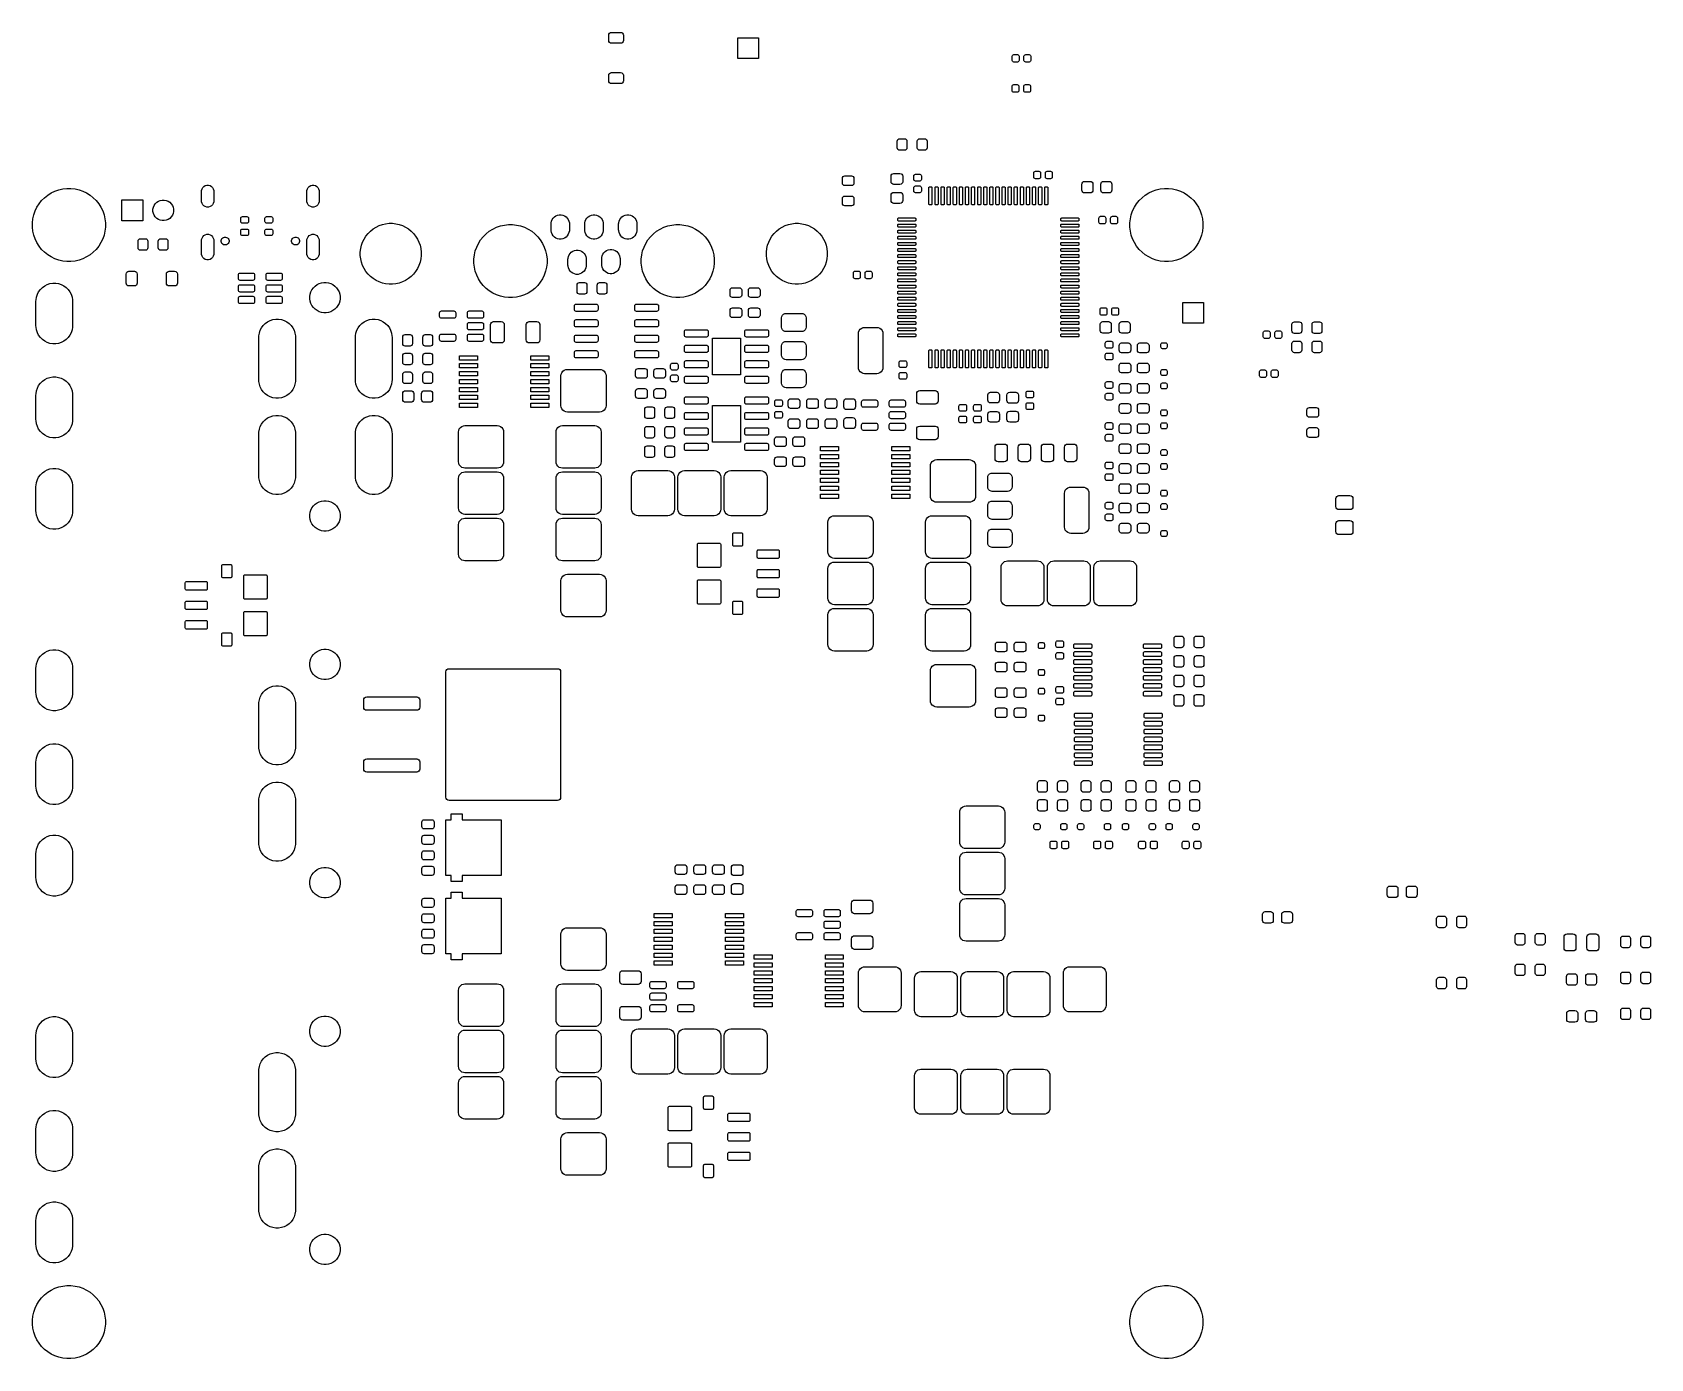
# Model space of a CAD drawing. Extents: x 3.68 to 8.9, y -5.98 to -1.69.
import ezdxf

# ---------------------------------------------------------------- set-up
doc = ezdxf.new("R2010")
doc.units = 0
doc.header["$MEASUREMENT"] = 0
doc.layers.add('BLACK', color=7, linetype='CONTINUOUS')

msp = doc.modelspace()

# ---------------------------------------------------------------- linework, layer by layer
at = {"layer": 'BLACK', "linetype": 'CONTINUOUS'}
for p, q in [((5.5362, -1.7018), (5.5369, -1.6984)), ((5.5362, -1.7195), (5.5362, -1.7018)), ((5.5369, -1.7229), (5.5362, -1.7195)), ((5.5369, -1.6984), (5.5388, -1.6955)), ((5.5388, -1.7258), (5.5369, -1.7229)), ((5.5388, -1.6955), (5.5417, -1.6936)), ((5.5417, -1.6936), (5.5451, -1.6929)), ((5.5451, -1.6929), (5.5746, -1.6929)), ((5.5746, -1.6929), (5.578, -1.6936)), ((5.578, -1.6936), (5.5809, -1.6955)), ((5.5809, -1.6955), (5.5828, -1.6984)), ((5.5828, -1.7229), (5.5809, -1.7258)), ((5.5828, -1.6984), (5.5835, -1.7018)), ((5.5835, -1.7195), (5.5828, -1.7229)), ((5.5835, -1.7018), (5.5835, -1.7195)), ((5.9528, -1.7776), (5.9528, -1.7106)), ((5.9528, -1.7106), (6.0197, -1.7106)), ((6.0197, -1.7106), (6.0197, -1.7776)), ((5.5417, -1.7277), (5.5388, -1.7258)), ((5.5451, -1.7283), (5.5417, -1.7277)), ((5.5746, -1.7283), (5.5451, -1.7283)), ((5.578, -1.7277), (5.5746, -1.7283)), ((5.5809, -1.7258), (5.578, -1.7277)), ((6.839, -1.7701), (6.8394, -1.768)), ((6.839, -1.7835), (6.839, -1.7701)), ((6.8394, -1.768), (6.8406, -1.7662)), ((6.8406, -1.7662), (6.8424, -1.765)), ((6.8424, -1.765), (6.8445, -1.7646)), ((6.8445, -1.7646), (6.8555, -1.7646)), ((6.8555, -1.7646), (6.8576, -1.765)), ((6.8576, -1.765), (6.8594, -1.7662)), ((6.8594, -1.7662), (6.8606, -1.768)), ((6.8606, -1.768), (6.861, -1.7701)), ((6.861, -1.7701), (6.861, -1.7835)), ((6.8768, -1.7701), (6.8772, -1.768)), ((6.8768, -1.7835), (6.8768, -1.7701)), ((6.8772, -1.768), (6.8784, -1.7662)), ((6.8784, -1.7662), (6.8802, -1.765)), ((6.8802, -1.765), (6.8823, -1.7646)), ((6.8823, -1.7646), (6.8933, -1.7646)), ((6.8933, -1.7646), (6.8954, -1.765)), ((6.8954, -1.765), (6.8972, -1.7662)), ((6.8972, -1.7662), (6.8984, -1.768)), ((6.8984, -1.768), (6.8988, -1.7701)), ((6.8988, -1.7701), (6.8988, -1.7835)), ((5.5362, -1.8317), (5.5369, -1.8283)), ((5.5369, -1.8283), (5.5388, -1.8254)), ((5.5388, -1.8254), (5.5417, -1.8235)), ((5.5417, -1.8235), (5.5451, -1.8228)), ((5.5451, -1.8228), (5.5746, -1.8228)), ((5.5746, -1.8228), (5.578, -1.8235)), ((5.578, -1.8235), (5.5809, -1.8254)), ((5.5809, -1.8254), (5.5828, -1.8283)), ((5.5828, -1.8283), (5.5835, -1.8317)), ((6.0197, -1.7776), (5.9528, -1.7776)), ((6.8394, -1.7856), (6.839, -1.7835)), ((6.8406, -1.7874), (6.8394, -1.7856)), ((6.8424, -1.7886), (6.8406, -1.7874)), ((6.8445, -1.789), (6.8424, -1.7886)), ((6.8555, -1.789), (6.8445, -1.789)), ((6.8576, -1.7886), (6.8555, -1.789)), ((6.8594, -1.7874), (6.8576, -1.7886)), ((6.8606, -1.7856), (6.8594, -1.7874)), ((6.861, -1.7835), (6.8606, -1.7856)), ((6.8772, -1.7856), (6.8768, -1.7835)), ((6.8784, -1.7874), (6.8772, -1.7856)), ((6.8802, -1.7886), (6.8784, -1.7874)), ((6.8823, -1.789), (6.8802, -1.7886)), ((6.8933, -1.789), (6.8823, -1.789)), ((6.8954, -1.7886), (6.8933, -1.789)), ((6.8972, -1.7874), (6.8954, -1.7886)), ((6.8984, -1.7856), (6.8972, -1.7874)), ((6.8988, -1.7835), (6.8984, -1.7856)), ((5.5362, -1.8494), (5.5362, -1.8317)), ((5.5369, -1.8528), (5.5362, -1.8494)), ((5.5388, -1.8557), (5.5369, -1.8528)), ((5.5417, -1.8576), (5.5388, -1.8557)), ((5.5451, -1.8583), (5.5417, -1.8576)), ((5.5746, -1.8583), (5.5451, -1.8583)), ((5.578, -1.8576), (5.5746, -1.8583)), ((5.5809, -1.8557), (5.578, -1.8576)), ((5.5828, -1.8528), (5.5809, -1.8557)), ((5.5835, -1.8494), (5.5828, -1.8528)), ((5.5835, -1.8317), (5.5835, -1.8494)), ((6.8382, -1.8673), (6.8386, -1.8652)), ((6.8382, -1.8807), (6.8382, -1.8673)), ((6.8386, -1.8828), (6.8382, -1.8807)), ((6.8386, -1.8652), (6.8398, -1.8634)), ((6.8398, -1.8634), (6.8416, -1.8622)), ((6.8416, -1.8622), (6.8437, -1.8618)), ((6.8437, -1.8618), (6.8547, -1.8618)), ((6.8547, -1.8618), (6.8568, -1.8622)), ((6.8568, -1.8622), (6.8586, -1.8634)), ((6.8586, -1.8634), (6.8598, -1.8652)), ((6.8598, -1.8652), (6.8602, -1.8673)), ((6.8602, -1.8807), (6.8598, -1.8828)), ((6.8602, -1.8673), (6.8602, -1.8807)), ((6.876, -1.8673), (6.8764, -1.8652)), ((6.876, -1.8807), (6.876, -1.8673)), ((6.8764, -1.8828), (6.876, -1.8807)), ((6.8764, -1.8652), (6.8776, -1.8634)), ((6.8776, -1.8634), (6.8794, -1.8622)), ((6.8794, -1.8622), (6.8815, -1.8618)), ((6.8815, -1.8618), (6.8925, -1.8618)), ((6.8925, -1.8618), (6.8946, -1.8622)), ((6.8946, -1.8622), (6.8964, -1.8634)), ((6.8964, -1.8634), (6.8976, -1.8652)), ((6.8976, -1.8652), (6.898, -1.8673)), ((6.898, -1.8807), (6.8976, -1.8828)), ((6.898, -1.8673), (6.898, -1.8807)), ((6.8398, -1.8846), (6.8386, -1.8828)), ((6.8416, -1.8858), (6.8398, -1.8846)), ((6.8437, -1.8862), (6.8416, -1.8858)), ((6.8547, -1.8862), (6.8437, -1.8862)), ((6.8568, -1.8858), (6.8547, -1.8862)), ((6.8586, -1.8846), (6.8568, -1.8858)), ((6.8598, -1.8828), (6.8586, -1.8846)), ((6.8776, -1.8846), (6.8764, -1.8828)), ((6.8794, -1.8858), (6.8776, -1.8846)), ((6.8815, -1.8862), (6.8794, -1.8858)), ((6.8925, -1.8862), (6.8815, -1.8862)), ((6.8946, -1.8858), (6.8925, -1.8862)), ((6.8964, -1.8846), (6.8946, -1.8858)), ((6.8976, -1.8828), (6.8964, -1.8846)), ((6.4698, -2.0387), (6.4724, -2.037)), ((6.4724, -2.037), (6.4754, -2.0364)), ((6.4754, -2.0364), (6.4911, -2.0364)), ((6.4911, -2.0364), (6.4942, -2.037)), ((6.4942, -2.037), (6.4967, -2.0387)), ((6.5348, -2.0387), (6.5373, -2.037)), ((6.5373, -2.037), (6.5404, -2.0364)), ((6.5404, -2.0364), (6.5561, -2.0364)), ((6.5561, -2.0364), (6.5591, -2.037)), ((6.5591, -2.037), (6.5617, -2.0387)), ((6.4675, -2.0443), (6.4681, -2.0413)), ((6.4675, -2.0659), (6.4675, -2.0443)), ((6.4681, -2.069), (6.4675, -2.0659)), ((6.4681, -2.0413), (6.4698, -2.0387)), ((6.4698, -2.0715), (6.4681, -2.069)), ((6.4724, -2.0732), (6.4698, -2.0715)), ((6.4754, -2.0738), (6.4724, -2.0732)), ((6.4911, -2.0738), (6.4754, -2.0738)), ((6.4942, -2.0732), (6.4911, -2.0738)), ((6.4967, -2.0715), (6.4942, -2.0732)), ((6.4967, -2.0387), (6.4984, -2.0413)), ((6.4984, -2.069), (6.4967, -2.0715)), ((6.4984, -2.0413), (6.499, -2.0443)), ((6.499, -2.0659), (6.4984, -2.069)), ((6.499, -2.0443), (6.499, -2.0659)), ((6.5325, -2.0443), (6.5331, -2.0413)), ((6.5325, -2.0659), (6.5325, -2.0443)), ((6.5331, -2.069), (6.5325, -2.0659)), ((6.5331, -2.0413), (6.5348, -2.0387)), ((6.5348, -2.0715), (6.5331, -2.069)), ((6.5373, -2.0732), (6.5348, -2.0715)), ((6.5404, -2.0738), (6.5373, -2.0732)), ((6.5561, -2.0738), (6.5404, -2.0738)), ((6.5591, -2.0732), (6.5561, -2.0738)), ((6.5617, -2.0715), (6.5591, -2.0732)), ((6.5617, -2.0387), (6.5634, -2.0413)), ((6.5634, -2.069), (6.5617, -2.0715)), ((6.5634, -2.0413), (6.564, -2.0443)), ((6.564, -2.0659), (6.5634, -2.069)), ((6.564, -2.0443), (6.564, -2.0659)), ((6.9099, -2.143), (6.9117, -2.1418)), ((6.9117, -2.1418), (6.9138, -2.1413)), ((6.9138, -2.1413), (6.9248, -2.1413)), ((6.9248, -2.1413), (6.9269, -2.1418)), ((6.9269, -2.1418), (6.9287, -2.143)), ((6.9477, -2.143), (6.9495, -2.1418)), ((6.9495, -2.1418), (6.9516, -2.1413)), ((6.9516, -2.1413), (6.9626, -2.1413)), ((6.9626, -2.1413), (6.9647, -2.1418)), ((6.9647, -2.1418), (6.9665, -2.143)), ((4.2232, -2.1986), (4.2257, -2.1941)), ((4.2257, -2.1941), (4.2294, -2.1905)), ((4.2294, -2.1905), (4.2338, -2.1879)), ((4.2338, -2.1879), (4.2388, -2.1866)), ((4.2388, -2.1866), (4.2439, -2.1866)), ((4.2439, -2.1866), (4.2489, -2.1879)), ((4.2489, -2.1879), (4.2533, -2.1905)), ((4.2533, -2.1905), (4.257, -2.1941)), ((4.257, -2.1941), (4.2595, -2.1986)), ((4.5633, -2.1986), (4.5659, -2.1941)), ((4.5659, -2.1941), (4.5695, -2.1905)), ((4.5695, -2.1905), (4.574, -2.1879)), ((4.574, -2.1879), (4.5789, -2.1866)), ((4.5789, -2.1866), (4.5841, -2.1866)), ((4.5841, -2.1866), (4.589, -2.1879)), ((4.589, -2.1879), (4.5935, -2.1905)), ((4.5935, -2.1905), (4.5971, -2.1941)), ((4.5971, -2.1941), (4.5997, -2.1986)), ((6.2904, -2.1644), (6.291, -2.1614)), ((6.2904, -2.1801), (6.2904, -2.1644)), ((6.291, -2.1831), (6.2904, -2.1801)), ((6.291, -2.1614), (6.2927, -2.1588)), ((6.2927, -2.1857), (6.291, -2.1831)), ((6.2927, -2.1588), (6.2952, -2.1571)), ((6.2952, -2.1874), (6.2927, -2.1857)), ((6.2952, -2.1571), (6.2982, -2.1565)), ((6.2982, -2.188), (6.2952, -2.1874)), ((6.2982, -2.1565), (6.3199, -2.1565)), ((6.3199, -2.188), (6.2982, -2.188)), ((6.3199, -2.1565), (6.3229, -2.1571)), ((6.3229, -2.1874), (6.3199, -2.188)), ((6.3229, -2.1571), (6.3254, -2.1588)), ((6.3254, -2.1857), (6.3229, -2.1874)), ((6.3254, -2.1588), (6.3272, -2.1614)), ((6.3272, -2.1831), (6.3254, -2.1857)), ((6.3272, -2.1614), (6.3278, -2.1644)), ((6.3278, -2.1801), (6.3272, -2.1831)), ((6.3278, -2.1644), (6.3278, -2.1801)), ((6.4478, -2.1575), (6.4485, -2.1541)), ((6.4478, -2.1752), (6.4478, -2.1575)), ((6.4485, -2.1786), (6.4478, -2.1752)), ((6.4485, -2.1541), (6.4504, -2.1512)), ((6.4504, -2.1815), (6.4485, -2.1786)), ((6.4504, -2.1512), (6.4533, -2.1493)), ((6.4533, -2.1834), (6.4504, -2.1815)), ((6.4533, -2.1493), (6.4567, -2.1486)), ((6.4567, -2.1841), (6.4533, -2.1834)), ((6.4567, -2.1486), (6.4764, -2.1486)), ((6.4764, -2.1841), (6.4567, -2.1841)), ((6.4764, -2.1486), (6.4798, -2.1493)), ((6.4798, -2.1834), (6.4764, -2.1841)), ((6.4798, -2.1493), (6.4826, -2.1512)), ((6.4826, -2.1815), (6.4798, -2.1834)), ((6.4826, -2.1512), (6.4846, -2.1541)), ((6.4846, -2.1786), (6.4826, -2.1815)), ((6.4846, -2.1541), (6.4852, -2.1575)), ((6.4852, -2.1752), (6.4846, -2.1786)), ((6.4852, -2.1575), (6.4852, -2.1752)), ((6.5213, -2.1567), (6.5217, -2.1546)), ((6.5213, -2.1677), (6.5213, -2.1567)), ((6.5217, -2.1698), (6.5213, -2.1677)), ((6.5213, -2.1945), (6.5217, -2.1924)), ((6.5217, -2.1546), (6.5229, -2.1528)), ((6.5229, -2.1716), (6.5217, -2.1698)), ((6.5217, -2.1924), (6.5229, -2.1906)), ((6.5229, -2.1528), (6.5247, -2.1516)), ((6.5247, -2.1728), (6.5229, -2.1716)), ((6.5229, -2.1906), (6.5247, -2.1894)), ((6.5247, -2.1516), (6.5268, -2.1512)), ((6.5268, -2.1732), (6.5247, -2.1728)), ((6.5247, -2.1894), (6.5268, -2.189)), ((6.5268, -2.1512), (6.5402, -2.1512)), ((6.5402, -2.1732), (6.5268, -2.1732)), ((6.5268, -2.189), (6.5402, -2.189)), ((6.5402, -2.1512), (6.5423, -2.1516)), ((6.5423, -2.1728), (6.5402, -2.1732)), ((6.5402, -2.189), (6.5423, -2.1894)), ((6.5423, -2.1516), (6.5441, -2.1528)), ((6.5441, -2.1716), (6.5423, -2.1728)), ((6.5423, -2.1894), (6.5441, -2.1906)), ((6.5441, -2.1528), (6.5452, -2.1546)), ((6.5452, -2.1698), (6.5441, -2.1716)), ((6.5441, -2.1906), (6.5452, -2.1924)), ((6.5452, -2.1546), (6.5457, -2.1567)), ((6.5457, -2.1677), (6.5452, -2.1698)), ((6.5452, -2.1924), (6.5457, -2.1945)), ((6.5457, -2.1567), (6.5457, -2.1677)), ((6.5699, -2.1944), (6.5701, -2.1934)), ((6.5701, -2.1934), (6.5706, -2.1926)), ((6.5706, -2.1926), (6.5714, -2.1921)), ((6.5714, -2.1921), (6.5723, -2.1919)), ((6.5723, -2.1919), (6.5773, -2.1919)), ((6.5773, -2.1919), (6.5782, -2.1921)), ((6.5782, -2.1921), (6.579, -2.1926)), ((6.579, -2.1926), (6.5795, -2.1934)), ((6.5795, -2.1934), (6.5797, -2.1944)), ((6.5896, -2.1944), (6.5898, -2.1934)), ((6.5898, -2.1934), (6.5903, -2.1926)), ((6.5903, -2.1926), (6.5911, -2.1921)), ((6.5911, -2.1921), (6.592, -2.1919)), ((6.592, -2.1919), (6.5969, -2.1919)), ((6.5969, -2.1919), (6.5979, -2.1921)), ((6.5979, -2.1921), (6.5987, -2.1926)), ((6.5987, -2.1926), (6.5992, -2.1934)), ((6.5992, -2.1934), (6.5994, -2.1944)), ((6.6093, -2.1944), (6.6094, -2.1934)), ((6.6094, -2.1934), (6.61, -2.1926)), ((6.61, -2.1926), (6.6108, -2.1921)), ((6.6108, -2.1921), (6.6117, -2.1919)), ((6.6117, -2.1919), (6.6166, -2.1919)), ((6.6166, -2.1919), (6.6176, -2.1921)), ((6.6176, -2.1921), (6.6184, -2.1926)), ((6.6184, -2.1926), (6.6189, -2.1934)), ((6.6189, -2.1934), (6.6191, -2.1944)), ((6.6289, -2.1944), (6.6291, -2.1934)), ((6.6291, -2.1934), (6.6297, -2.1926)), ((6.6297, -2.1926), (6.6305, -2.1921)), ((6.6305, -2.1921), (6.6314, -2.1919)), ((6.6314, -2.1919), (6.6363, -2.1919)), ((6.6363, -2.1919), (6.6373, -2.1921)), ((6.6373, -2.1921), (6.6381, -2.1926)), ((6.6381, -2.1926), (6.6386, -2.1934)), ((6.6386, -2.1934), (6.6388, -2.1944)), ((6.6486, -2.1944), (6.6488, -2.1934)), ((6.6488, -2.1934), (6.6493, -2.1926)), ((6.6493, -2.1926), (6.6501, -2.1921)), ((6.6501, -2.1921), (6.6511, -2.1919)), ((6.6511, -2.1919), (6.656, -2.1919)), ((6.656, -2.1919), (6.6569, -2.1921)), ((6.6569, -2.1921), (6.6577, -2.1926)), ((6.6577, -2.1926), (6.6583, -2.1934)), ((6.6583, -2.1934), (6.6585, -2.1944)), ((6.6683, -2.1944), (6.6685, -2.1934)), ((6.6685, -2.1934), (6.669, -2.1926)), ((6.669, -2.1926), (6.6698, -2.1921)), ((6.6698, -2.1921), (6.6708, -2.1919)), ((6.6708, -2.1919), (6.6757, -2.1919)), ((6.6757, -2.1919), (6.6766, -2.1921)), ((6.6766, -2.1921), (6.6774, -2.1926)), ((6.6774, -2.1926), (6.678, -2.1934)), ((6.678, -2.1934), (6.6781, -2.1944)), ((6.688, -2.1944), (6.6882, -2.1934)), ((6.6882, -2.1934), (6.6887, -2.1926)), ((6.6887, -2.1926), (6.6895, -2.1921)), ((6.6895, -2.1921), (6.6905, -2.1919)), ((6.6905, -2.1919), (6.6954, -2.1919)), ((6.6954, -2.1919), (6.6963, -2.1921)), ((6.6963, -2.1921), (6.6971, -2.1926)), ((6.6971, -2.1926), (6.6976, -2.1934)), ((6.6976, -2.1934), (6.6978, -2.1944)), ((6.7077, -2.1944), (6.7079, -2.1934)), ((6.7079, -2.1934), (6.7084, -2.1926)), ((6.7084, -2.1926), (6.7092, -2.1921)), ((6.7092, -2.1921), (6.7101, -2.1919)), ((6.7101, -2.1919), (6.7151, -2.1919)), ((6.7151, -2.1919), (6.716, -2.1921)), ((6.716, -2.1921), (6.7168, -2.1926)), ((6.7168, -2.1926), (6.7173, -2.1934)), ((6.7173, -2.1934), (6.7175, -2.1944)), ((6.7274, -2.1944), (6.7275, -2.1934)), ((6.7275, -2.1934), (6.7281, -2.1926)), ((6.7281, -2.1926), (6.7289, -2.1921)), ((6.7289, -2.1921), (6.7298, -2.1919)), ((6.7298, -2.1919), (6.7347, -2.1919)), ((6.7347, -2.1919), (6.7357, -2.1921)), ((6.7357, -2.1921), (6.7365, -2.1926)), ((6.7365, -2.1926), (6.737, -2.1934)), ((6.737, -2.1934), (6.7372, -2.1944)), ((6.747, -2.1944), (6.7472, -2.1934)), ((6.7472, -2.1934), (6.7478, -2.1926)), ((6.7478, -2.1926), (6.7486, -2.1921)), ((6.7486, -2.1921), (6.7495, -2.1919)), ((6.7495, -2.1919), (6.7544, -2.1919)), ((6.7544, -2.1919), (6.7554, -2.1921)), ((6.7554, -2.1921), (6.7562, -2.1926)), ((6.7562, -2.1926), (6.7567, -2.1934)), ((6.7567, -2.1934), (6.7569, -2.1944)), ((6.7667, -2.1944), (6.7669, -2.1934)), ((6.7669, -2.1934), (6.7675, -2.1926)), ((6.7675, -2.1926), (6.7683, -2.1921)), ((6.7683, -2.1921), (6.7692, -2.1919)), ((6.7692, -2.1919), (6.7741, -2.1919)), ((6.7741, -2.1919), (6.7751, -2.1921)), ((6.7751, -2.1921), (6.7759, -2.1926)), ((6.7759, -2.1926), (6.7764, -2.1934)), ((6.7764, -2.1934), (6.7766, -2.1944)), ((6.7864, -2.1944), (6.7866, -2.1934)), ((6.7866, -2.1934), (6.7871, -2.1926)), ((6.7871, -2.1926), (6.7879, -2.1921)), ((6.7879, -2.1921), (6.7889, -2.1919)), ((6.7889, -2.1919), (6.7938, -2.1919)), ((6.7938, -2.1919), (6.7947, -2.1921)), ((6.7947, -2.1921), (6.7955, -2.1926)), ((6.7955, -2.1926), (6.7961, -2.1934)), ((6.7961, -2.1934), (6.7963, -2.1944)), ((6.8061, -2.1944), (6.8063, -2.1934)), ((6.8063, -2.1934), (6.8068, -2.1926)), ((6.8068, -2.1926), (6.8076, -2.1921)), ((6.8076, -2.1921), (6.8086, -2.1919)), ((6.8086, -2.1919), (6.8135, -2.1919)), ((6.8135, -2.1919), (6.8144, -2.1921)), ((6.8144, -2.1921), (6.8152, -2.1926)), ((6.8152, -2.1926), (6.8158, -2.1934)), ((6.8158, -2.1934), (6.8159, -2.1944)), ((6.8258, -2.1944), (6.826, -2.1934)), ((6.826, -2.1934), (6.8265, -2.1926)), ((6.8265, -2.1926), (6.8273, -2.1921)), ((6.8273, -2.1921), (6.8282, -2.1919)), ((6.8282, -2.1919), (6.8332, -2.1919)), ((6.8332, -2.1919), (6.8341, -2.1921)), ((6.8341, -2.1921), (6.8349, -2.1926)), ((6.8349, -2.1926), (6.8354, -2.1934)), ((6.8354, -2.1934), (6.8356, -2.1944)), ((6.8455, -2.1944), (6.8457, -2.1934)), ((6.8457, -2.1934), (6.8462, -2.1926)), ((6.8462, -2.1926), (6.847, -2.1921)), ((6.847, -2.1921), (6.8479, -2.1919)), ((6.8479, -2.1919), (6.8529, -2.1919)), ((6.8529, -2.1919), (6.8538, -2.1921)), ((6.8538, -2.1921), (6.8546, -2.1926)), ((6.8546, -2.1926), (6.8551, -2.1934)), ((6.8551, -2.1934), (6.8553, -2.1944)), ((6.8652, -2.1944), (6.8653, -2.1934)), ((6.8653, -2.1934), (6.8659, -2.1926)), ((6.8659, -2.1926), (6.8667, -2.1921)), ((6.8667, -2.1921), (6.8676, -2.1919)), ((6.8676, -2.1919), (6.8725, -2.1919)), ((6.8725, -2.1919), (6.8735, -2.1921)), ((6.8735, -2.1921), (6.8743, -2.1926)), ((6.8743, -2.1926), (6.8748, -2.1934)), ((6.8748, -2.1934), (6.875, -2.1944)), ((6.8848, -2.1944), (6.885, -2.1934)), ((6.885, -2.1934), (6.8856, -2.1926)), ((6.8856, -2.1926), (6.8864, -2.1921)), ((6.8864, -2.1921), (6.8873, -2.1919)), ((6.8873, -2.1919), (6.8922, -2.1919)), ((6.8922, -2.1919), (6.8932, -2.1921)), ((6.8932, -2.1921), (6.894, -2.1926)), ((6.894, -2.1926), (6.8945, -2.1934)), ((6.8945, -2.1934), (6.8947, -2.1944)), ((6.9045, -2.1944), (6.9047, -2.1934)), ((6.9047, -2.1934), (6.9052, -2.1926)), ((6.9052, -2.1926), (6.906, -2.1921)), ((6.906, -2.1921), (6.907, -2.1919)), ((6.907, -2.1919), (6.9119, -2.1919)), ((6.9083, -2.1469), (6.9087, -2.1447)), ((6.9083, -2.1602), (6.9083, -2.1469)), ((6.9087, -2.1623), (6.9083, -2.1602)), ((6.9087, -2.1447), (6.9099, -2.143)), ((6.9099, -2.1641), (6.9087, -2.1623)), ((6.9117, -2.1653), (6.9099, -2.1641)), ((6.9138, -2.1657), (6.9117, -2.1653)), ((6.9119, -2.1919), (6.9129, -2.1921)), ((6.9129, -2.1921), (6.9136, -2.1926)), ((6.9136, -2.1926), (6.9142, -2.1934)), ((6.9248, -2.1657), (6.9138, -2.1657)), ((6.9142, -2.1934), (6.9144, -2.1944)), ((6.9242, -2.1944), (6.9244, -2.1934)), ((6.9244, -2.1934), (6.9249, -2.1926)), ((6.9269, -2.1653), (6.9248, -2.1657)), ((6.9249, -2.1926), (6.9257, -2.1921)), ((6.9257, -2.1921), (6.9267, -2.1919)), ((6.9267, -2.1919), (6.9316, -2.1919)), ((6.9287, -2.1641), (6.9269, -2.1653)), ((6.9287, -2.143), (6.9299, -2.1447)), ((6.9299, -2.1623), (6.9287, -2.1641)), ((6.9299, -2.1447), (6.9303, -2.1469)), ((6.9303, -2.1602), (6.9299, -2.1623)), ((6.9303, -2.1469), (6.9303, -2.1602)), ((6.9316, -2.1919), (6.9325, -2.1921)), ((6.9325, -2.1921), (6.9333, -2.1926)), ((6.9333, -2.1926), (6.9339, -2.1934)), ((6.9339, -2.1934), (6.9341, -2.1944)), ((6.9439, -2.1944), (6.9441, -2.1934)), ((6.9441, -2.1934), (6.9446, -2.1926)), ((6.9446, -2.1926), (6.9454, -2.1921)), ((6.9454, -2.1921), (6.9464, -2.1919)), ((6.9461, -2.1469), (6.9465, -2.1447)), ((6.9461, -2.1602), (6.9461, -2.1469)), ((6.9465, -2.1623), (6.9461, -2.1602)), ((6.9464, -2.1919), (6.9513, -2.1919)), ((6.9465, -2.1447), (6.9477, -2.143)), ((6.9477, -2.1641), (6.9465, -2.1623)), ((6.9495, -2.1653), (6.9477, -2.1641)), ((6.9516, -2.1657), (6.9495, -2.1653)), ((6.9513, -2.1919), (6.9522, -2.1921)), ((6.9626, -2.1657), (6.9516, -2.1657)), ((6.9522, -2.1921), (6.953, -2.1926)), ((6.953, -2.1926), (6.9536, -2.1934)), ((6.9536, -2.1934), (6.9537, -2.1944)), ((6.9647, -2.1653), (6.9626, -2.1657)), ((6.9665, -2.1641), (6.9647, -2.1653)), ((6.9665, -2.143), (6.9677, -2.1447)), ((6.9677, -2.1623), (6.9665, -2.1641)), ((6.9677, -2.1447), (6.9681, -2.1469)), ((6.9681, -2.1602), (6.9677, -2.1623)), ((6.9681, -2.1469), (6.9681, -2.1602)), ((7.064, -2.1831), (7.0647, -2.1797)), ((7.064, -2.2028), (7.064, -2.1831)), ((7.0647, -2.1797), (7.0666, -2.1768)), ((7.0666, -2.1768), (7.0694, -2.1749)), ((7.0694, -2.1749), (7.0728, -2.1742)), ((7.0728, -2.1742), (7.0906, -2.1742)), ((7.0906, -2.1742), (7.0939, -2.1749)), ((7.0939, -2.1749), (7.0968, -2.1768)), ((7.0968, -2.1768), (7.0987, -2.1797)), ((7.0987, -2.1797), (7.0994, -2.1831)), ((7.0994, -2.1831), (7.0994, -2.2028)), ((7.125, -2.1831), (7.1257, -2.1797)), ((7.125, -2.2028), (7.125, -2.1831)), ((7.1257, -2.1797), (7.1276, -2.1768)), ((7.1276, -2.1768), (7.1305, -2.1749)), ((7.1305, -2.1749), (7.1339, -2.1742)), ((7.1339, -2.1742), (7.1516, -2.1742)), ((7.1516, -2.1742), (7.155, -2.1749)), ((7.155, -2.1749), (7.1578, -2.1768)), ((7.1578, -2.1768), (7.1598, -2.1797)), ((7.1598, -2.1797), (7.1604, -2.1831)), ((7.1604, -2.1831), (7.1604, -2.2028)), ((3.697, -2.2466), (3.7052, -2.2363)), ((3.7052, -2.2363), (3.7146, -2.2269)), ((3.7146, -2.2269), (3.725, -2.2186)), ((3.725, -2.2186), (3.7362, -2.2116)), ((3.7362, -2.2116), (3.7481, -2.2058)), ((3.7481, -2.2058), (3.7606, -2.2015)), ((3.7606, -2.2015), (3.7735, -2.1985)), ((3.7735, -2.1985), (3.7867, -2.197)), ((3.7867, -2.197), (3.7999, -2.197)), ((3.7999, -2.197), (3.8131, -2.1985)), ((3.8131, -2.1985), (3.826, -2.2015)), ((3.826, -2.2015), (3.8385, -2.2058)), ((3.8385, -2.2058), (3.8504, -2.2116)), ((3.8504, -2.2116), (3.8617, -2.2186)), ((3.8617, -2.2186), (3.872, -2.2269)), ((3.872, -2.2269), (3.8814, -2.2363)), ((3.8814, -2.2363), (3.8896, -2.2466)), ((3.9646, -2.3012), (3.9646, -2.2343)), ((3.9646, -2.2343), (4.0315, -2.2343)), ((4.0315, -2.2343), (4.0315, -2.3012)), ((4.0685, -2.2519), (4.0722, -2.2465)), ((4.0722, -2.2465), (4.0768, -2.2418)), ((4.0768, -2.2418), (4.0823, -2.2382)), ((4.0823, -2.2382), (4.0883, -2.2357)), ((4.0883, -2.2357), (4.0948, -2.2344)), ((4.0948, -2.2344), (4.1013, -2.2344)), ((4.1013, -2.2344), (4.1077, -2.2357)), ((4.1077, -2.2357), (4.1138, -2.2382)), ((4.1138, -2.2382), (4.1193, -2.2418)), ((4.1193, -2.2418), (4.1239, -2.2465)), ((4.1239, -2.2465), (4.1275, -2.2519)), ((4.2217, -2.2061), (4.2218, -2.2035)), ((4.2217, -2.2376), (4.2217, -2.2061)), ((4.2218, -2.2402), (4.2217, -2.2376)), ((4.2218, -2.2035), (4.2232, -2.1986)), ((4.2232, -2.2451), (4.2218, -2.2402)), ((4.2257, -2.2496), (4.2232, -2.2451)), ((4.2595, -2.2451), (4.257, -2.2496)), ((4.2595, -2.1986), (4.2609, -2.2035)), ((4.2609, -2.2402), (4.2595, -2.2451)), ((4.2609, -2.2035), (4.261, -2.2061)), ((4.261, -2.2376), (4.2609, -2.2402)), ((4.261, -2.2061), (4.261, -2.2376)), ((4.5618, -2.2061), (4.562, -2.2035)), ((4.5618, -2.2376), (4.5618, -2.2061)), ((4.562, -2.2402), (4.5618, -2.2376)), ((4.562, -2.2035), (4.5633, -2.1986)), ((4.5633, -2.2451), (4.562, -2.2402)), ((4.5659, -2.2496), (4.5633, -2.2451)), ((4.5997, -2.2451), (4.5971, -2.2496)), ((4.5997, -2.1986), (4.601, -2.2035)), ((4.601, -2.2402), (4.5997, -2.2451)), ((4.601, -2.2035), (4.6012, -2.2061)), ((4.6012, -2.2376), (4.601, -2.2402)), ((4.6012, -2.2061), (4.6012, -2.2376)), ((6.2904, -2.2293), (6.291, -2.2263)), ((6.2904, -2.2451), (6.2904, -2.2293)), ((6.291, -2.2481), (6.2904, -2.2451)), ((6.291, -2.2263), (6.2927, -2.2238)), ((6.2927, -2.2238), (6.2952, -2.2221)), ((6.2952, -2.2221), (6.2982, -2.2215)), ((6.2982, -2.2215), (6.3199, -2.2215)), ((6.3199, -2.2215), (6.3229, -2.2221)), ((6.3229, -2.2221), (6.3254, -2.2238)), ((6.3254, -2.2238), (6.3272, -2.2263)), ((6.3272, -2.2263), (6.3278, -2.2293)), ((6.3278, -2.2451), (6.3272, -2.2481)), ((6.3278, -2.2293), (6.3278, -2.2451)), ((6.4478, -2.2185), (6.4485, -2.2151)), ((6.4478, -2.2362), (6.4478, -2.2185)), ((6.4485, -2.2396), (6.4478, -2.2362)), ((6.4485, -2.2151), (6.4504, -2.2122)), ((6.4504, -2.2425), (6.4485, -2.2396)), ((6.4504, -2.2122), (6.4533, -2.2103)), ((6.4533, -2.2444), (6.4504, -2.2425)), ((6.4533, -2.2103), (6.4567, -2.2096)), ((6.4567, -2.2451), (6.4533, -2.2444)), ((6.4567, -2.2096), (6.4764, -2.2096)), ((6.4764, -2.2451), (6.4567, -2.2451)), ((6.4764, -2.2096), (6.4798, -2.2103)), ((6.4798, -2.2444), (6.4764, -2.2451)), ((6.4798, -2.2103), (6.4826, -2.2122)), ((6.4826, -2.2425), (6.4798, -2.2444)), ((6.4826, -2.2122), (6.4846, -2.2151)), ((6.4846, -2.2396), (6.4826, -2.2425)), ((6.4846, -2.2151), (6.4852, -2.2185)), ((6.4852, -2.2362), (6.4846, -2.2396)), ((6.4852, -2.2185), (6.4852, -2.2362)), ((6.5213, -2.2055), (6.5213, -2.1945)), ((6.5217, -2.2076), (6.5213, -2.2055)), ((6.5229, -2.2094), (6.5217, -2.2076)), ((6.5247, -2.2106), (6.5229, -2.2094)), ((6.5268, -2.211), (6.5247, -2.2106)), ((6.5402, -2.211), (6.5268, -2.211)), ((6.5423, -2.2106), (6.5402, -2.211)), ((6.5441, -2.2094), (6.5423, -2.2106)), ((6.5452, -2.2076), (6.5441, -2.2094)), ((6.5457, -2.2055), (6.5452, -2.2076)), ((6.5457, -2.1945), (6.5457, -2.2055)), ((6.5699, -2.2475), (6.5699, -2.1944)), ((6.5797, -2.1944), (6.5797, -2.2475)), ((6.5896, -2.2475), (6.5896, -2.1944)), ((6.5994, -2.1944), (6.5994, -2.2475)), ((6.6093, -2.2475), (6.6093, -2.1944)), ((6.6191, -2.1944), (6.6191, -2.2475)), ((6.6289, -2.2475), (6.6289, -2.1944)), ((6.6388, -2.1944), (6.6388, -2.2475)), ((6.6486, -2.2475), (6.6486, -2.1944)), ((6.6585, -2.1944), (6.6585, -2.2475)), ((6.6683, -2.2475), (6.6683, -2.1944)), ((6.6781, -2.1944), (6.6781, -2.2475)), ((6.688, -2.2475), (6.688, -2.1944)), ((6.6978, -2.1944), (6.6978, -2.2475)), ((6.7077, -2.2475), (6.7077, -2.1944)), ((6.7175, -2.1944), (6.7175, -2.2475)), ((6.7274, -2.2475), (6.7274, -2.1944)), ((6.7372, -2.1944), (6.7372, -2.2475)), ((6.747, -2.2475), (6.747, -2.1944)), ((6.7569, -2.1944), (6.7569, -2.2475)), ((6.7667, -2.2475), (6.7667, -2.1944)), ((6.7766, -2.1944), (6.7766, -2.2475)), ((6.7864, -2.2475), (6.7864, -2.1944)), ((6.7963, -2.1944), (6.7963, -2.2475)), ((6.8061, -2.2475), (6.8061, -2.1944)), ((6.8159, -2.1944), (6.8159, -2.2475)), ((6.8258, -2.2475), (6.8258, -2.1944)), ((6.8356, -2.1944), (6.8356, -2.2475)), ((6.8455, -2.2475), (6.8455, -2.1944)), ((6.8553, -2.1944), (6.8553, -2.2475)), ((6.8652, -2.2475), (6.8652, -2.1944)), ((6.875, -2.1944), (6.875, -2.2475)), ((6.8848, -2.2475), (6.8848, -2.1944)), ((6.8947, -2.1944), (6.8947, -2.2475)), ((6.9045, -2.2475), (6.9045, -2.1944)), ((6.9144, -2.1944), (6.9144, -2.2475)), ((6.9242, -2.2475), (6.9242, -2.1944)), ((6.9341, -2.1944), (6.9341, -2.2475)), ((6.9439, -2.2475), (6.9439, -2.1944)), ((6.9537, -2.1944), (6.9537, -2.2475)), ((7.0647, -2.2061), (7.064, -2.2028)), ((7.0666, -2.209), (7.0647, -2.2061)), ((7.0694, -2.2109), (7.0666, -2.209)), ((7.0728, -2.2116), (7.0694, -2.2109)), ((7.0906, -2.2116), (7.0728, -2.2116)), ((7.0939, -2.2109), (7.0906, -2.2116)), ((7.0968, -2.209), (7.0939, -2.2109)), ((7.0987, -2.2061), (7.0968, -2.209)), ((7.0994, -2.2028), (7.0987, -2.2061)), ((7.1257, -2.2061), (7.125, -2.2028)), ((7.1276, -2.209), (7.1257, -2.2061)), ((7.1305, -2.2109), (7.1276, -2.209)), ((7.1339, -2.2116), (7.1305, -2.2109)), ((7.1516, -2.2116), (7.1339, -2.2116)), ((7.155, -2.2109), (7.1516, -2.2116)), ((7.1578, -2.209), (7.155, -2.2109)), ((7.1598, -2.2061), (7.1578, -2.209)), ((7.1604, -2.2028), (7.1598, -2.2061)), ((7.2403, -2.2466), (7.2485, -2.2363)), ((7.2485, -2.2363), (7.2579, -2.2269)), ((7.2579, -2.2269), (7.2683, -2.2186)), ((7.2683, -2.2186), (7.2795, -2.2116)), ((7.2795, -2.2116), (7.2914, -2.2058)), ((7.2914, -2.2058), (7.3039, -2.2015)), ((7.3039, -2.2015), (7.3168, -2.1985)), ((7.3168, -2.1985), (7.33, -2.197)), ((7.33, -2.197), (7.3432, -2.197)), ((7.3432, -2.197), (7.3564, -2.1985)), ((7.3564, -2.1985), (7.3693, -2.2015)), ((7.3693, -2.2015), (7.3818, -2.2058)), ((7.3818, -2.2058), (7.3937, -2.2116)), ((7.3937, -2.2116), (7.405, -2.2186)), ((7.405, -2.2186), (7.4153, -2.2269)), ((7.4153, -2.2269), (7.4247, -2.2363)), ((7.4247, -2.2363), (7.4329, -2.2466)), ((3.6754, -2.3083), (3.6769, -2.2952)), ((3.6769, -2.2952), (3.6798, -2.2823)), ((3.6798, -2.2823), (3.6842, -2.2698)), ((3.6842, -2.2698), (3.6899, -2.2578)), ((3.6899, -2.2578), (3.697, -2.2466)), ((3.8896, -2.2466), (3.8967, -2.2578)), ((3.8967, -2.2578), (3.9024, -2.2698)), ((3.9024, -2.2698), (3.9068, -2.2823)), ((3.9068, -2.2823), (3.9097, -2.2952)), ((3.9097, -2.2952), (3.9112, -2.3083)), ((4.0647, -2.2644), (4.066, -2.258)), ((4.0647, -2.271), (4.0647, -2.2644)), ((4.066, -2.2774), (4.0647, -2.271)), ((4.066, -2.258), (4.0685, -2.2519)), ((4.0685, -2.2835), (4.066, -2.2774)), ((4.0722, -2.2889), (4.0685, -2.2835)), ((4.0768, -2.2936), (4.0722, -2.2889)), ((4.0823, -2.2972), (4.0768, -2.2936)), ((4.0883, -2.2997), (4.0823, -2.2972)), ((4.1138, -2.2972), (4.1077, -2.2997)), ((4.1193, -2.2936), (4.1138, -2.2972)), ((4.1239, -2.2889), (4.1193, -2.2936)), ((4.1275, -2.2835), (4.1239, -2.2889)), ((4.1275, -2.2519), (4.1301, -2.258)), ((4.1301, -2.2774), (4.1275, -2.2835)), ((4.1301, -2.258), (4.1313, -2.2644)), ((4.1313, -2.271), (4.1301, -2.2774)), ((4.1313, -2.2644), (4.1313, -2.271)), ((4.2294, -2.2532), (4.2257, -2.2496)), ((4.2338, -2.2558), (4.2294, -2.2532)), ((4.2388, -2.2571), (4.2338, -2.2558)), ((4.2439, -2.2571), (4.2388, -2.2571)), ((4.2489, -2.2558), (4.2439, -2.2571)), ((4.2533, -2.2532), (4.2489, -2.2558)), ((4.257, -2.2496), (4.2533, -2.2532)), ((4.348, -2.2931), (4.3484, -2.2911)), ((4.348, -2.3037), (4.348, -2.2931)), ((4.3484, -2.2911), (4.3496, -2.2894)), ((4.3496, -2.2894), (4.3513, -2.2882)), ((4.3513, -2.2882), (4.3533, -2.2878)), ((4.3533, -2.2878), (4.3679, -2.2878)), ((4.3679, -2.2878), (4.3699, -2.2882)), ((4.3699, -2.2882), (4.3717, -2.2894)), ((4.3717, -2.2894), (4.3728, -2.2911)), ((4.3728, -2.2911), (4.3732, -2.2931)), ((4.3732, -2.2931), (4.3732, -2.3037)), ((4.4264, -2.2931), (4.4268, -2.2911)), ((4.4264, -2.3037), (4.4264, -2.2931)), ((4.4268, -2.2911), (4.4279, -2.2894)), ((4.4279, -2.2894), (4.4297, -2.2882)), ((4.4297, -2.2882), (4.4317, -2.2878)), ((4.4317, -2.2878), (4.4463, -2.2878)), ((4.4463, -2.2878), (4.4483, -2.2882)), ((4.4483, -2.2882), (4.45, -2.2894)), ((4.45, -2.2894), (4.4512, -2.2911)), ((4.4512, -2.2911), (4.4516, -2.2931)), ((4.4516, -2.2931), (4.4516, -2.3037)), ((4.5695, -2.2532), (4.5659, -2.2496)), ((4.574, -2.2558), (4.5695, -2.2532)), ((4.5789, -2.2571), (4.574, -2.2558)), ((4.5841, -2.2571), (4.5789, -2.2571)), ((4.589, -2.2558), (4.5841, -2.2571)), ((4.5935, -2.2532), (4.589, -2.2558)), ((4.5971, -2.2496), (4.5935, -2.2532)), ((5.3513, -2.3028), (5.3535, -2.2975)), ((5.3535, -2.2975), (5.3567, -2.2927)), ((5.3567, -2.2927), (5.3608, -2.2886)), ((5.3608, -2.2886), (5.3656, -2.2854)), ((5.3656, -2.2854), (5.371, -2.2832)), ((5.371, -2.2832), (5.3767, -2.282)), ((5.3767, -2.282), (5.3825, -2.282)), ((5.3825, -2.282), (5.3881, -2.2832)), ((5.3881, -2.2832), (5.3935, -2.2854)), ((5.3935, -2.2854), (5.3983, -2.2886)), ((5.3983, -2.2886), (5.4024, -2.2927)), ((5.4024, -2.2927), (5.4056, -2.2975)), ((5.4056, -2.2975), (5.4078, -2.3028)), ((5.4604, -2.3028), (5.4626, -2.2975)), ((5.4626, -2.2975), (5.4658, -2.2927)), ((5.4658, -2.2927), (5.4699, -2.2886)), ((5.4699, -2.2886), (5.4747, -2.2854)), ((5.4747, -2.2854), (5.4801, -2.2832)), ((5.4801, -2.2832), (5.4857, -2.282)), ((5.4857, -2.282), (5.4915, -2.282)), ((5.4915, -2.282), (5.4972, -2.2832)), ((5.4972, -2.2832), (5.5025, -2.2854)), ((5.5025, -2.2854), (5.5074, -2.2886)), ((5.5074, -2.2886), (5.5114, -2.2927)), ((5.5114, -2.2927), (5.5147, -2.2975)), ((5.5147, -2.2975), (5.5169, -2.3028)), ((5.5694, -2.3028), (5.5716, -2.2975)), ((5.5716, -2.2975), (5.5749, -2.2927)), ((5.5749, -2.2927), (5.5789, -2.2886)), ((5.5789, -2.2886), (5.5838, -2.2854)), ((5.5838, -2.2854), (5.5891, -2.2832)), ((5.5891, -2.2832), (5.5948, -2.282)), ((5.5948, -2.282), (5.6006, -2.282)), ((5.6006, -2.282), (5.6062, -2.2832)), ((5.6062, -2.2832), (5.6116, -2.2854)), ((5.6116, -2.2854), (5.6164, -2.2886)), ((5.6164, -2.2886), (5.6205, -2.2927)), ((5.6205, -2.2927), (5.6237, -2.2975)), ((5.6237, -2.2975), (5.6259, -2.3028)), ((6.2927, -2.2506), (6.291, -2.2481)), ((6.2952, -2.2524), (6.2927, -2.2506)), ((6.2982, -2.253), (6.2952, -2.2524)), ((6.3199, -2.253), (6.2982, -2.253)), ((6.3229, -2.2524), (6.3199, -2.253)), ((6.3254, -2.2506), (6.3229, -2.2524)), ((6.3272, -2.2481), (6.3254, -2.2506)), ((6.4695, -2.2948), (6.4697, -2.2938)), ((6.4695, -2.2997), (6.4695, -2.2948)), ((6.4697, -2.2938), (6.4702, -2.293)), ((6.4702, -2.293), (6.471, -2.2925)), ((6.471, -2.2925), (6.4719, -2.2923)), ((6.4719, -2.2923), (6.5251, -2.2923)), ((6.5251, -2.2923), (6.526, -2.2925)), ((6.526, -2.2925), (6.5268, -2.293)), ((6.5268, -2.293), (6.5274, -2.2938)), ((6.5274, -2.2938), (6.5276, -2.2948)), ((6.5276, -2.2948), (6.5276, -2.2997)), ((6.5701, -2.2485), (6.5699, -2.2475)), ((6.5706, -2.2493), (6.5701, -2.2485)), ((6.5714, -2.2498), (6.5706, -2.2493)), ((6.5723, -2.25), (6.5714, -2.2498)), ((6.5773, -2.25), (6.5723, -2.25)), ((6.5782, -2.2498), (6.5773, -2.25)), ((6.579, -2.2493), (6.5782, -2.2498)), ((6.5795, -2.2485), (6.579, -2.2493)), ((6.5797, -2.2475), (6.5795, -2.2485)), ((6.5898, -2.2485), (6.5896, -2.2475)), ((6.5903, -2.2493), (6.5898, -2.2485)), ((6.5911, -2.2498), (6.5903, -2.2493)), ((6.592, -2.25), (6.5911, -2.2498)), ((6.5969, -2.25), (6.592, -2.25)), ((6.5979, -2.2498), (6.5969, -2.25)), ((6.5987, -2.2493), (6.5979, -2.2498)), ((6.5992, -2.2485), (6.5987, -2.2493)), ((6.5994, -2.2475), (6.5992, -2.2485)), ((6.6094, -2.2485), (6.6093, -2.2475)), ((6.61, -2.2493), (6.6094, -2.2485)), ((6.6108, -2.2498), (6.61, -2.2493)), ((6.6117, -2.25), (6.6108, -2.2498)), ((6.6166, -2.25), (6.6117, -2.25)), ((6.6176, -2.2498), (6.6166, -2.25)), ((6.6184, -2.2493), (6.6176, -2.2498)), ((6.6189, -2.2485), (6.6184, -2.2493)), ((6.6191, -2.2475), (6.6189, -2.2485)), ((6.6291, -2.2485), (6.6289, -2.2475)), ((6.6297, -2.2493), (6.6291, -2.2485)), ((6.6305, -2.2498), (6.6297, -2.2493)), ((6.6314, -2.25), (6.6305, -2.2498)), ((6.6363, -2.25), (6.6314, -2.25)), ((6.6373, -2.2498), (6.6363, -2.25)), ((6.6381, -2.2493), (6.6373, -2.2498)), ((6.6386, -2.2485), (6.6381, -2.2493)), ((6.6388, -2.2475), (6.6386, -2.2485)), ((6.6488, -2.2485), (6.6486, -2.2475)), ((6.6493, -2.2493), (6.6488, -2.2485)), ((6.6501, -2.2498), (6.6493, -2.2493)), ((6.6511, -2.25), (6.6501, -2.2498)), ((6.656, -2.25), (6.6511, -2.25)), ((6.6569, -2.2498), (6.656, -2.25)), ((6.6577, -2.2493), (6.6569, -2.2498)), ((6.6583, -2.2485), (6.6577, -2.2493)), ((6.6585, -2.2475), (6.6583, -2.2485)), ((6.6685, -2.2485), (6.6683, -2.2475)), ((6.669, -2.2493), (6.6685, -2.2485)), ((6.6698, -2.2498), (6.669, -2.2493)), ((6.6708, -2.25), (6.6698, -2.2498)), ((6.6757, -2.25), (6.6708, -2.25)), ((6.6766, -2.2498), (6.6757, -2.25)), ((6.6774, -2.2493), (6.6766, -2.2498)), ((6.678, -2.2485), (6.6774, -2.2493)), ((6.6781, -2.2475), (6.678, -2.2485)), ((6.6882, -2.2485), (6.688, -2.2475)), ((6.6887, -2.2493), (6.6882, -2.2485)), ((6.6895, -2.2498), (6.6887, -2.2493)), ((6.6905, -2.25), (6.6895, -2.2498)), ((6.6954, -2.25), (6.6905, -2.25)), ((6.6963, -2.2498), (6.6954, -2.25)), ((6.6971, -2.2493), (6.6963, -2.2498)), ((6.6976, -2.2485), (6.6971, -2.2493)), ((6.6978, -2.2475), (6.6976, -2.2485)), ((6.7079, -2.2485), (6.7077, -2.2475)), ((6.7084, -2.2493), (6.7079, -2.2485)), ((6.7092, -2.2498), (6.7084, -2.2493)), ((6.7101, -2.25), (6.7092, -2.2498)), ((6.7151, -2.25), (6.7101, -2.25)), ((6.716, -2.2498), (6.7151, -2.25)), ((6.7168, -2.2493), (6.716, -2.2498)), ((6.7173, -2.2485), (6.7168, -2.2493)), ((6.7175, -2.2475), (6.7173, -2.2485)), ((6.7275, -2.2485), (6.7274, -2.2475)), ((6.7281, -2.2493), (6.7275, -2.2485)), ((6.7289, -2.2498), (6.7281, -2.2493)), ((6.7298, -2.25), (6.7289, -2.2498)), ((6.7347, -2.25), (6.7298, -2.25)), ((6.7357, -2.2498), (6.7347, -2.25)), ((6.7365, -2.2493), (6.7357, -2.2498)), ((6.737, -2.2485), (6.7365, -2.2493)), ((6.7372, -2.2475), (6.737, -2.2485)), ((6.7472, -2.2485), (6.747, -2.2475)), ((6.7478, -2.2493), (6.7472, -2.2485)), ((6.7486, -2.2498), (6.7478, -2.2493)), ((6.7495, -2.25), (6.7486, -2.2498)), ((6.7544, -2.25), (6.7495, -2.25)), ((6.7554, -2.2498), (6.7544, -2.25)), ((6.7562, -2.2493), (6.7554, -2.2498)), ((6.7567, -2.2485), (6.7562, -2.2493)), ((6.7569, -2.2475), (6.7567, -2.2485)), ((6.7669, -2.2485), (6.7667, -2.2475)), ((6.7675, -2.2493), (6.7669, -2.2485)), ((6.7683, -2.2498), (6.7675, -2.2493)), ((6.7692, -2.25), (6.7683, -2.2498)), ((6.7741, -2.25), (6.7692, -2.25)), ((6.7751, -2.2498), (6.7741, -2.25)), ((6.7759, -2.2493), (6.7751, -2.2498)), ((6.7764, -2.2485), (6.7759, -2.2493)), ((6.7766, -2.2475), (6.7764, -2.2485)), ((6.7866, -2.2485), (6.7864, -2.2475)), ((6.7871, -2.2493), (6.7866, -2.2485)), ((6.7879, -2.2498), (6.7871, -2.2493)), ((6.7889, -2.25), (6.7879, -2.2498)), ((6.7938, -2.25), (6.7889, -2.25)), ((6.7947, -2.2498), (6.7938, -2.25)), ((6.7955, -2.2493), (6.7947, -2.2498)), ((6.7961, -2.2485), (6.7955, -2.2493)), ((6.7963, -2.2475), (6.7961, -2.2485)), ((6.8063, -2.2485), (6.8061, -2.2475)), ((6.8068, -2.2493), (6.8063, -2.2485)), ((6.8076, -2.2498), (6.8068, -2.2493)), ((6.8086, -2.25), (6.8076, -2.2498)), ((6.8135, -2.25), (6.8086, -2.25)), ((6.8144, -2.2498), (6.8135, -2.25)), ((6.8152, -2.2493), (6.8144, -2.2498)), ((6.8158, -2.2485), (6.8152, -2.2493)), ((6.8159, -2.2475), (6.8158, -2.2485)), ((6.826, -2.2485), (6.8258, -2.2475)), ((6.8265, -2.2493), (6.826, -2.2485)), ((6.8273, -2.2498), (6.8265, -2.2493)), ((6.8282, -2.25), (6.8273, -2.2498)), ((6.8332, -2.25), (6.8282, -2.25)), ((6.8341, -2.2498), (6.8332, -2.25)), ((6.8349, -2.2493), (6.8341, -2.2498)), ((6.8354, -2.2485), (6.8349, -2.2493)), ((6.8356, -2.2475), (6.8354, -2.2485)), ((6.8457, -2.2485), (6.8455, -2.2475)), ((6.8462, -2.2493), (6.8457, -2.2485)), ((6.847, -2.2498), (6.8462, -2.2493)), ((6.8479, -2.25), (6.847, -2.2498)), ((6.8529, -2.25), (6.8479, -2.25)), ((6.8538, -2.2498), (6.8529, -2.25)), ((6.8546, -2.2493), (6.8538, -2.2498)), ((6.8551, -2.2485), (6.8546, -2.2493)), ((6.8553, -2.2475), (6.8551, -2.2485)), ((6.8653, -2.2485), (6.8652, -2.2475)), ((6.8659, -2.2493), (6.8653, -2.2485)), ((6.8667, -2.2498), (6.8659, -2.2493)), ((6.8676, -2.25), (6.8667, -2.2498)), ((6.8725, -2.25), (6.8676, -2.25)), ((6.8735, -2.2498), (6.8725, -2.25)), ((6.8743, -2.2493), (6.8735, -2.2498)), ((6.8748, -2.2485), (6.8743, -2.2493)), ((6.875, -2.2475), (6.8748, -2.2485)), ((6.885, -2.2485), (6.8848, -2.2475)), ((6.8856, -2.2493), (6.885, -2.2485)), ((6.8864, -2.2498), (6.8856, -2.2493)), ((6.8873, -2.25), (6.8864, -2.2498)), ((6.8922, -2.25), (6.8873, -2.25)), ((6.8932, -2.2498), (6.8922, -2.25)), ((6.894, -2.2493), (6.8932, -2.2498)), ((6.8945, -2.2485), (6.894, -2.2493)), ((6.8947, -2.2475), (6.8945, -2.2485)), ((6.9047, -2.2485), (6.9045, -2.2475)), ((6.9052, -2.2493), (6.9047, -2.2485)), ((6.906, -2.2498), (6.9052, -2.2493)), ((6.907, -2.25), (6.906, -2.2498)), ((6.9119, -2.25), (6.907, -2.25)), ((6.9129, -2.2498), (6.9119, -2.25)), ((6.9136, -2.2493), (6.9129, -2.2498)), ((6.9142, -2.2485), (6.9136, -2.2493)), ((6.9144, -2.2475), (6.9142, -2.2485)), ((6.9244, -2.2485), (6.9242, -2.2475)), ((6.9249, -2.2493), (6.9244, -2.2485)), ((6.9257, -2.2498), (6.9249, -2.2493)), ((6.9267, -2.25), (6.9257, -2.2498)), ((6.9316, -2.25), (6.9267, -2.25)), ((6.9325, -2.2498), (6.9316, -2.25)), ((6.9333, -2.2493), (6.9325, -2.2498)), ((6.9339, -2.2485), (6.9333, -2.2493)), ((6.9341, -2.2475), (6.9339, -2.2485)), ((6.9441, -2.2485), (6.9439, -2.2475)), ((6.9446, -2.2493), (6.9441, -2.2485)), ((6.9454, -2.2498), (6.9446, -2.2493)), ((6.9464, -2.25), (6.9454, -2.2498)), ((6.9513, -2.25), (6.9464, -2.25)), ((6.9522, -2.2498), (6.9513, -2.25)), ((6.953, -2.2493), (6.9522, -2.2498)), ((6.9536, -2.2485), (6.953, -2.2493)), ((6.9537, -2.2475), (6.9536, -2.2485)), ((6.9961, -2.2948), (6.9963, -2.2938)), ((6.9961, -2.2997), (6.9961, -2.2948)), ((6.9963, -2.2938), (6.9968, -2.293)), ((6.9968, -2.293), (6.9976, -2.2925)), ((6.9976, -2.2925), (6.9985, -2.2923)), ((6.9985, -2.2923), (7.0517, -2.2923)), ((7.0517, -2.2923), (7.0526, -2.2925)), ((7.0526, -2.2925), (7.0534, -2.293)), ((7.0534, -2.293), (7.0539, -2.2938)), ((7.0539, -2.2938), (7.0541, -2.2948)), ((7.0541, -2.2948), (7.0541, -2.2997)), ((7.1189, -2.2925), (7.1193, -2.2904)), ((7.1189, -2.3059), (7.1189, -2.2925)), ((7.1193, -2.2904), (7.1205, -2.2886)), ((7.1205, -2.2886), (7.1223, -2.2874)), ((7.1223, -2.2874), (7.1244, -2.287)), ((7.1244, -2.287), (7.1354, -2.287)), ((7.1354, -2.287), (7.1375, -2.2874)), ((7.1375, -2.2874), (7.1393, -2.2886)), ((7.1393, -2.2886), (7.1405, -2.2904)), ((7.1405, -2.2904), (7.1409, -2.2925)), ((7.1409, -2.2925), (7.1409, -2.3059)), ((7.1567, -2.2925), (7.1571, -2.2904)), ((7.1567, -2.3059), (7.1567, -2.2925)), ((7.1571, -2.2904), (7.1583, -2.2886)), ((7.1583, -2.2886), (7.1601, -2.2874)), ((7.1601, -2.2874), (7.1622, -2.287)), ((7.1622, -2.287), (7.1732, -2.287)), ((7.1732, -2.287), (7.1753, -2.2874)), ((7.1753, -2.2874), (7.1771, -2.2886)), ((7.1771, -2.2886), (7.1783, -2.2904)), ((7.1783, -2.2904), (7.1787, -2.2925)), ((7.1787, -2.2925), (7.1787, -2.3059)), ((7.2187, -2.3083), (7.2202, -2.2952)), ((7.2202, -2.2952), (7.2231, -2.2823)), ((7.2231, -2.2823), (7.2275, -2.2698)), ((7.2275, -2.2698), (7.2332, -2.2578)), ((7.2332, -2.2578), (7.2403, -2.2466)), ((7.4329, -2.2466), (7.44, -2.2578)), ((7.44, -2.2578), (7.4457, -2.2698)), ((7.4457, -2.2698), (7.4501, -2.2823)), ((7.4501, -2.2823), (7.4531, -2.2952)), ((7.4531, -2.2952), (7.4545, -2.3083)), ((3.6754, -2.3216), (3.6754, -2.3083)), ((3.6769, -2.3347), (3.6754, -2.3216)), ((3.6798, -2.3477), (3.6769, -2.3347)), ((3.6842, -2.3602), (3.6798, -2.3477)), ((3.9068, -2.3477), (3.9024, -2.3602)), ((3.9097, -2.3347), (3.9068, -2.3477)), ((3.9112, -2.3216), (3.9097, -2.3347)), ((3.9112, -2.3083), (3.9112, -2.3216)), ((4.0315, -2.3012), (3.9646, -2.3012)), ((4.0948, -2.301), (4.0883, -2.2997)), ((4.1013, -2.301), (4.0948, -2.301)), ((4.1077, -2.2997), (4.1013, -2.301)), ((4.2257, -2.3528), (4.2294, -2.3491)), ((4.2294, -2.3491), (4.2338, -2.3466)), ((4.2338, -2.3466), (4.2388, -2.3452)), ((4.2388, -2.3452), (4.2439, -2.3452)), ((4.2439, -2.3452), (4.2489, -2.3466)), ((4.2489, -2.3466), (4.2533, -2.3491)), ((4.2533, -2.3491), (4.257, -2.3528)), ((4.3484, -2.3058), (4.348, -2.3037)), ((4.348, -2.3333), (4.3484, -2.3312)), ((4.348, -2.3439), (4.348, -2.3333)), ((4.3484, -2.3459), (4.348, -2.3439)), ((4.3496, -2.3075), (4.3484, -2.3058)), ((4.3484, -2.3312), (4.3496, -2.3295)), ((4.3496, -2.3477), (4.3484, -2.3459)), ((4.3513, -2.3087), (4.3496, -2.3075)), ((4.3496, -2.3295), (4.3513, -2.3284)), ((4.3513, -2.3488), (4.3496, -2.3477)), ((4.3533, -2.3091), (4.3513, -2.3087)), ((4.3513, -2.3284), (4.3533, -2.328)), ((4.3533, -2.3492), (4.3513, -2.3488)), ((4.3679, -2.3091), (4.3533, -2.3091)), ((4.3533, -2.328), (4.3679, -2.328)), ((4.3679, -2.3492), (4.3533, -2.3492)), ((4.3699, -2.3087), (4.3679, -2.3091)), ((4.3679, -2.328), (4.3699, -2.3284)), ((4.3699, -2.3488), (4.3679, -2.3492)), ((4.3717, -2.3075), (4.3699, -2.3087)), ((4.3699, -2.3284), (4.3717, -2.3295)), ((4.3717, -2.3477), (4.3699, -2.3488)), ((4.3728, -2.3058), (4.3717, -2.3075)), ((4.3717, -2.3295), (4.3728, -2.3312)), ((4.3728, -2.3459), (4.3717, -2.3477)), ((4.3732, -2.3037), (4.3728, -2.3058)), ((4.3728, -2.3312), (4.3732, -2.3333)), ((4.3732, -2.3439), (4.3728, -2.3459)), ((4.3732, -2.3333), (4.3732, -2.3439)), ((4.4268, -2.3058), (4.4264, -2.3037)), ((4.4264, -2.3333), (4.4268, -2.3312)), ((4.4264, -2.3439), (4.4264, -2.3333)), ((4.4268, -2.3459), (4.4264, -2.3439)), ((4.4279, -2.3075), (4.4268, -2.3058)), ((4.4268, -2.3312), (4.4279, -2.3295)), ((4.4279, -2.3477), (4.4268, -2.3459)), ((4.4297, -2.3087), (4.4279, -2.3075)), ((4.4279, -2.3295), (4.4297, -2.3284)), ((4.4297, -2.3488), (4.4279, -2.3477)), ((4.4317, -2.3091), (4.4297, -2.3087)), ((4.4297, -2.3284), (4.4317, -2.328)), ((4.4317, -2.3492), (4.4297, -2.3488)), ((4.4463, -2.3091), (4.4317, -2.3091)), ((4.4317, -2.328), (4.4463, -2.328)), ((4.4463, -2.3492), (4.4317, -2.3492)), ((4.4483, -2.3087), (4.4463, -2.3091)), ((4.4463, -2.328), (4.4483, -2.3284)), ((4.4483, -2.3488), (4.4463, -2.3492)), ((4.45, -2.3075), (4.4483, -2.3087)), ((4.4483, -2.3284), (4.45, -2.3295)), ((4.45, -2.3477), (4.4483, -2.3488)), ((4.4512, -2.3058), (4.45, -2.3075)), ((4.45, -2.3295), (4.4512, -2.3312)), ((4.4512, -2.3459), (4.45, -2.3477)), ((4.4516, -2.3037), (4.4512, -2.3058)), ((4.4512, -2.3312), (4.4516, -2.3333)), ((4.4516, -2.3439), (4.4512, -2.3459)), ((4.4516, -2.3333), (4.4516, -2.3439)), ((4.5659, -2.3528), (4.5695, -2.3491)), ((4.5695, -2.3491), (4.574, -2.3466)), ((4.574, -2.3466), (4.5789, -2.3452)), ((4.5789, -2.3452), (4.5841, -2.3452)), ((4.5841, -2.3452), (4.589, -2.3466)), ((4.589, -2.3466), (4.5935, -2.3491)), ((4.5935, -2.3491), (4.5971, -2.3528)), ((4.7464, -2.3603), (4.7522, -2.3509)), ((4.7522, -2.3509), (4.7591, -2.3423)), ((4.7591, -2.3423), (4.7669, -2.3345)), ((4.7669, -2.3345), (4.7756, -2.3276)), ((4.7756, -2.3276), (4.7849, -2.3217)), ((4.7849, -2.3217), (4.7949, -2.3169)), ((4.7949, -2.3169), (4.8053, -2.3133)), ((4.8053, -2.3133), (4.816, -2.3108)), ((4.816, -2.3108), (4.827, -2.3096)), ((4.827, -2.3096), (4.838, -2.3096)), ((4.838, -2.3096), (4.849, -2.3108)), ((4.849, -2.3108), (4.8598, -2.3133)), ((4.8598, -2.3133), (4.8702, -2.3169)), ((4.8702, -2.3169), (4.8801, -2.3217)), ((4.8801, -2.3217), (4.8895, -2.3276)), ((4.8895, -2.3276), (4.8981, -2.3345)), ((4.8981, -2.3345), (4.9059, -2.3423)), ((4.9059, -2.3423), (4.9128, -2.3509)), ((4.9128, -2.3509), (4.9187, -2.3603)), ((5.1309, -2.3528), (5.1403, -2.3434)), ((5.1403, -2.3434), (5.1507, -2.3352)), ((5.1507, -2.3352), (5.1619, -2.3281)), ((5.1619, -2.3281), (5.1738, -2.3224)), ((5.1738, -2.3224), (5.1863, -2.318)), ((5.1863, -2.318), (5.1992, -2.3151)), ((5.1992, -2.3151), (5.2124, -2.3136)), ((5.2124, -2.3136), (5.2256, -2.3136)), ((5.2256, -2.3136), (5.2388, -2.3151)), ((5.2388, -2.3151), (5.2517, -2.318)), ((5.2517, -2.318), (5.2642, -2.3224)), ((5.2642, -2.3224), (5.2761, -2.3281)), ((5.2761, -2.3281), (5.2874, -2.3352)), ((5.2874, -2.3352), (5.2977, -2.3434)), ((5.2977, -2.3434), (5.3071, -2.3528)), ((5.35, -2.3114), (5.3502, -2.3085)), ((5.35, -2.3311), (5.35, -2.3114)), ((5.3502, -2.334), (5.35, -2.3311)), ((5.3502, -2.3085), (5.3513, -2.3028)), ((5.3513, -2.3397), (5.3502, -2.334)), ((5.3535, -2.345), (5.3513, -2.3397)), ((5.3567, -2.3498), (5.3535, -2.345)), ((5.3608, -2.3539), (5.3567, -2.3498)), ((5.4024, -2.3498), (5.3983, -2.3539)), ((5.4056, -2.345), (5.4024, -2.3498)), ((5.4078, -2.3397), (5.4056, -2.345)), ((5.4078, -2.3028), (5.409, -2.3085)), ((5.409, -2.334), (5.4078, -2.3397)), ((5.409, -2.3085), (5.4091, -2.3114)), ((5.4091, -2.3311), (5.409, -2.334)), ((5.4091, -2.3114), (5.4091, -2.3311)), ((5.4591, -2.3114), (5.4592, -2.3085)), ((5.4591, -2.3311), (5.4591, -2.3114)), ((5.4592, -2.334), (5.4591, -2.3311)), ((5.4592, -2.3085), (5.4604, -2.3028)), ((5.4604, -2.3397), (5.4592, -2.334)), ((5.4626, -2.345), (5.4604, -2.3397)), ((5.4658, -2.3498), (5.4626, -2.345)), ((5.4699, -2.3539), (5.4658, -2.3498)), ((5.5114, -2.3498), (5.5074, -2.3539)), ((5.5147, -2.345), (5.5114, -2.3498)), ((5.5169, -2.3397), (5.5147, -2.345)), ((5.5169, -2.3028), (5.518, -2.3085)), ((5.518, -2.334), (5.5169, -2.3397)), ((5.518, -2.3085), (5.5181, -2.3114)), ((5.5181, -2.3311), (5.518, -2.334)), ((5.5181, -2.3114), (5.5181, -2.3311)), ((5.5681, -2.3114), (5.5683, -2.3085)), ((5.5681, -2.3311), (5.5681, -2.3114)), ((5.5683, -2.334), (5.5681, -2.3311)), ((5.5683, -2.3085), (5.5694, -2.3028)), ((5.5694, -2.3397), (5.5683, -2.334)), ((5.5716, -2.345), (5.5694, -2.3397)), ((5.5749, -2.3498), (5.5716, -2.345)), ((5.5789, -2.3539), (5.5749, -2.3498)), ((5.6205, -2.3498), (5.6164, -2.3539)), ((5.6237, -2.345), (5.6205, -2.3498)), ((5.6259, -2.3397), (5.6237, -2.345)), ((5.6259, -2.3028), (5.6271, -2.3085)), ((5.6271, -2.334), (5.6259, -2.3397)), ((5.6271, -2.3085), (5.6272, -2.3114)), ((5.6272, -2.3311), (5.6271, -2.334)), ((5.6272, -2.3114), (5.6272, -2.3311)), ((5.6711, -2.3528), (5.6805, -2.3434)), ((5.6805, -2.3434), (5.6908, -2.3352)), ((5.6908, -2.3352), (5.702, -2.3281)), ((5.702, -2.3281), (5.714, -2.3224)), ((5.714, -2.3224), (5.7265, -2.318)), ((5.7265, -2.318), (5.7394, -2.3151)), ((5.7394, -2.3151), (5.7526, -2.3136)), ((5.7526, -2.3136), (5.7658, -2.3136)), ((5.7658, -2.3136), (5.779, -2.3151)), ((5.779, -2.3151), (5.7919, -2.318)), ((5.7919, -2.318), (5.8044, -2.3224)), ((5.8044, -2.3224), (5.8163, -2.3281)), ((5.8163, -2.3281), (5.8275, -2.3352)), ((5.8275, -2.3352), (5.8379, -2.3434)), ((5.8379, -2.3434), (5.8472, -2.3528)), ((6.0574, -2.3603), (6.0633, -2.3509)), ((6.0633, -2.3509), (6.0702, -2.3423)), ((6.0702, -2.3423), (6.078, -2.3345)), ((6.078, -2.3345), (6.0866, -2.3276)), ((6.0866, -2.3276), (6.0959, -2.3217)), ((6.0959, -2.3217), (6.1059, -2.3169)), ((6.1059, -2.3169), (6.1163, -2.3133)), ((6.1163, -2.3133), (6.1271, -2.3108)), ((6.1271, -2.3108), (6.138, -2.3096)), ((6.138, -2.3096), (6.1491, -2.3096)), ((6.1491, -2.3096), (6.16, -2.3108)), ((6.16, -2.3108), (6.1708, -2.3133)), ((6.1708, -2.3133), (6.1812, -2.3169)), ((6.1812, -2.3169), (6.1912, -2.3217)), ((6.1912, -2.3217), (6.2005, -2.3276)), ((6.2005, -2.3276), (6.2091, -2.3345)), ((6.2091, -2.3345), (6.2169, -2.3423)), ((6.2169, -2.3423), (6.2238, -2.3509)), ((6.2238, -2.3509), (6.2297, -2.3603)), ((6.4697, -2.3006), (6.4695, -2.2997)), ((6.4695, -2.3145), (6.4697, -2.3135)), ((6.4695, -2.3194), (6.4695, -2.3145)), ((6.4697, -2.3203), (6.4695, -2.3194)), ((6.4695, -2.3342), (6.4697, -2.3332)), ((6.4695, -2.3391), (6.4695, -2.3342)), ((6.4697, -2.34), (6.4695, -2.3391)), ((6.4702, -2.3014), (6.4697, -2.3006)), ((6.4697, -2.3135), (6.4702, -2.3127)), ((6.4702, -2.3211), (6.4697, -2.3203)), ((6.4697, -2.3332), (6.4702, -2.3324)), ((6.4702, -2.3408), (6.4697, -2.34)), ((6.471, -2.302), (6.4702, -2.3014)), ((6.4702, -2.3127), (6.471, -2.3122)), ((6.471, -2.3217), (6.4702, -2.3211)), ((6.4702, -2.3324), (6.471, -2.3319)), ((6.471, -2.3413), (6.4702, -2.3408)), ((6.4719, -2.3022), (6.471, -2.302)), ((6.471, -2.3122), (6.4719, -2.312)), ((6.4719, -2.3219), (6.471, -2.3217)), ((6.471, -2.3319), (6.4719, -2.3317)), ((6.4719, -2.3415), (6.471, -2.3413)), ((6.5251, -2.3022), (6.4719, -2.3022)), ((6.4719, -2.312), (6.5251, -2.312)), ((6.5251, -2.3219), (6.4719, -2.3219)), ((6.4719, -2.3317), (6.5251, -2.3317)), ((6.5251, -2.3415), (6.4719, -2.3415)), ((6.526, -2.302), (6.5251, -2.3022)), ((6.5251, -2.312), (6.526, -2.3122)), ((6.526, -2.3217), (6.5251, -2.3219)), ((6.5251, -2.3317), (6.526, -2.3319)), ((6.526, -2.3413), (6.5251, -2.3415)), ((6.5268, -2.3014), (6.526, -2.302)), ((6.526, -2.3122), (6.5268, -2.3127)), ((6.5268, -2.3211), (6.526, -2.3217)), ((6.526, -2.3319), (6.5268, -2.3324)), ((6.5268, -2.3408), (6.526, -2.3413)), ((6.5274, -2.3006), (6.5268, -2.3014)), ((6.5268, -2.3127), (6.5274, -2.3135)), ((6.5274, -2.3203), (6.5268, -2.3211)), ((6.5268, -2.3324), (6.5274, -2.3332)), ((6.5274, -2.34), (6.5268, -2.3408)), ((6.5276, -2.2997), (6.5274, -2.3006)), ((6.5274, -2.3135), (6.5276, -2.3145)), ((6.5276, -2.3194), (6.5274, -2.3203)), ((6.5274, -2.3332), (6.5276, -2.3342)), ((6.5276, -2.3391), (6.5274, -2.34)), ((6.5276, -2.3145), (6.5276, -2.3194)), ((6.5276, -2.3342), (6.5276, -2.3391)), ((6.9963, -2.3006), (6.9961, -2.2997)), ((6.9961, -2.3145), (6.9963, -2.3135)), ((6.9961, -2.3194), (6.9961, -2.3145)), ((6.9963, -2.3203), (6.9961, -2.3194)), ((6.9961, -2.3342), (6.9963, -2.3332)), ((6.9961, -2.3391), (6.9961, -2.3342)), ((6.9963, -2.34), (6.9961, -2.3391)), ((6.9968, -2.3014), (6.9963, -2.3006)), ((6.9963, -2.3135), (6.9968, -2.3127)), ((6.9968, -2.3211), (6.9963, -2.3203)), ((6.9963, -2.3332), (6.9968, -2.3324)), ((6.9968, -2.3408), (6.9963, -2.34)), ((6.9976, -2.302), (6.9968, -2.3014)), ((6.9968, -2.3127), (6.9976, -2.3122)), ((6.9976, -2.3217), (6.9968, -2.3211)), ((6.9968, -2.3324), (6.9976, -2.3319)), ((6.9976, -2.3413), (6.9968, -2.3408)), ((6.9985, -2.3022), (6.9976, -2.302)), ((6.9976, -2.3122), (6.9985, -2.312)), ((6.9985, -2.3219), (6.9976, -2.3217)), ((6.9976, -2.3319), (6.9985, -2.3317)), ((6.9985, -2.3415), (6.9976, -2.3413)), ((7.0517, -2.3022), (6.9985, -2.3022)), ((6.9985, -2.312), (7.0517, -2.312)), ((7.0517, -2.3219), (6.9985, -2.3219)), ((6.9985, -2.3317), (7.0517, -2.3317)), ((7.0517, -2.3415), (6.9985, -2.3415)), ((7.0526, -2.302), (7.0517, -2.3022)), ((7.0517, -2.312), (7.0526, -2.3122)), ((7.0526, -2.3217), (7.0517, -2.3219)), ((7.0517, -2.3317), (7.0526, -2.3319)), ((7.0526, -2.3413), (7.0517, -2.3415)), ((7.0534, -2.3014), (7.0526, -2.302)), ((7.0526, -2.3122), (7.0534, -2.3127)), ((7.0534, -2.3211), (7.0526, -2.3217)), ((7.0526, -2.3319), (7.0534, -2.3324)), ((7.0534, -2.3408), (7.0526, -2.3413)), ((7.0539, -2.3006), (7.0534, -2.3014)), ((7.0534, -2.3127), (7.0539, -2.3135)), ((7.0539, -2.3203), (7.0534, -2.3211)), ((7.0534, -2.3324), (7.0539, -2.3332)), ((7.0539, -2.34), (7.0534, -2.3408)), ((7.0541, -2.2997), (7.0539, -2.3006)), ((7.0539, -2.3135), (7.0541, -2.3145)), ((7.0541, -2.3194), (7.0539, -2.3203)), ((7.0539, -2.3332), (7.0541, -2.3342)), ((7.0541, -2.3391), (7.0539, -2.34)), ((7.0541, -2.3145), (7.0541, -2.3194)), ((7.0541, -2.3342), (7.0541, -2.3391)), ((7.1193, -2.308), (7.1189, -2.3059)), ((7.1205, -2.3098), (7.1193, -2.308)), ((7.1223, -2.311), (7.1205, -2.3098)), ((7.1244, -2.3114), (7.1223, -2.311)), ((7.1354, -2.3114), (7.1244, -2.3114)), ((7.1375, -2.311), (7.1354, -2.3114)), ((7.1393, -2.3098), (7.1375, -2.311)), ((7.1405, -2.308), (7.1393, -2.3098)), ((7.1409, -2.3059), (7.1405, -2.308)), ((7.1571, -2.308), (7.1567, -2.3059)), ((7.1583, -2.3098), (7.1571, -2.308)), ((7.1601, -2.311), (7.1583, -2.3098)), ((7.1622, -2.3114), (7.1601, -2.311)), ((7.1732, -2.3114), (7.1622, -2.3114)), ((7.1753, -2.311), (7.1732, -2.3114)), ((7.1771, -2.3098), (7.1753, -2.311)), ((7.1783, -2.308), (7.1771, -2.3098)), ((7.1787, -2.3059), (7.1783, -2.308)), ((7.2187, -2.3216), (7.2187, -2.3083)), ((7.2202, -2.3347), (7.2187, -2.3216)), ((7.2231, -2.3477), (7.2202, -2.3347)), ((7.2275, -2.3602), (7.2231, -2.3477)), ((7.4501, -2.3477), (7.4457, -2.3602)), ((7.4531, -2.3347), (7.4501, -2.3477)), ((7.4545, -2.3216), (7.4531, -2.3347)), ((7.4545, -2.3083), (7.4545, -2.3216)), ((3.6899, -2.3721), (3.6842, -2.3602)), ((3.697, -2.3833), (3.6899, -2.3721)), ((3.7052, -2.3937), (3.697, -2.3833)), ((3.7146, -2.403), (3.7052, -2.3937)), ((3.725, -2.4113), (3.7146, -2.403)), ((3.872, -2.403), (3.8617, -2.4113)), ((3.8814, -2.3937), (3.872, -2.403)), ((3.8896, -2.3833), (3.8814, -2.3937)), ((3.8967, -2.3721), (3.8896, -2.3833)), ((3.9024, -2.3602), (3.8967, -2.3721)), ((4.0167, -2.3671), (4.0173, -2.3641)), ((4.0167, -2.3888), (4.0167, -2.3671)), ((4.0173, -2.3918), (4.0167, -2.3888)), ((4.0173, -2.3641), (4.019, -2.3616)), ((4.019, -2.3943), (4.0173, -2.3918)), ((4.019, -2.3616), (4.0216, -2.3599)), ((4.0216, -2.3961), (4.019, -2.3943)), ((4.0216, -2.3599), (4.0246, -2.3593)), ((4.0246, -2.3967), (4.0216, -2.3961)), ((4.0246, -2.3593), (4.0404, -2.3593)), ((4.0404, -2.3967), (4.0246, -2.3967)), ((4.0404, -2.3593), (4.0434, -2.3599)), ((4.0434, -2.3961), (4.0404, -2.3967)), ((4.0434, -2.3599), (4.0459, -2.3616)), ((4.0459, -2.3943), (4.0434, -2.3961)), ((4.0459, -2.3616), (4.0476, -2.3641)), ((4.0476, -2.3918), (4.0459, -2.3943)), ((4.0476, -2.3641), (4.0482, -2.3671)), ((4.0482, -2.3888), (4.0476, -2.3918)), ((4.0482, -2.3671), (4.0482, -2.3888)), ((4.0817, -2.3671), (4.0823, -2.3641)), ((4.0817, -2.3888), (4.0817, -2.3671)), ((4.0823, -2.3918), (4.0817, -2.3888)), ((4.0823, -2.3641), (4.084, -2.3616)), ((4.084, -2.3943), (4.0823, -2.3918)), ((4.084, -2.3616), (4.0866, -2.3599)), ((4.0866, -2.3961), (4.084, -2.3943)), ((4.0866, -2.3599), (4.0896, -2.3593)), ((4.0896, -2.3967), (4.0866, -2.3961)), ((4.0896, -2.3593), (4.1053, -2.3593)), ((4.1053, -2.3967), (4.0896, -2.3967)), ((4.1053, -2.3593), (4.1083, -2.3599)), ((4.1083, -2.3961), (4.1053, -2.3967)), ((4.1083, -2.3599), (4.1109, -2.3616)), ((4.1109, -2.3943), (4.1083, -2.3961)), ((4.1109, -2.3616), (4.1126, -2.3641)), ((4.1126, -2.3918), (4.1109, -2.3943)), ((4.1126, -2.3641), (4.1132, -2.3671)), ((4.1132, -2.3888), (4.1126, -2.3918)), ((4.1132, -2.3671), (4.1132, -2.3888)), ((4.2217, -2.3648), (4.2218, -2.3622)), ((4.2217, -2.4081), (4.2217, -2.3648)), ((4.2218, -2.3622), (4.2232, -2.3572)), ((4.2232, -2.3572), (4.2257, -2.3528)), ((4.257, -2.3528), (4.2595, -2.3572)), ((4.2595, -2.3572), (4.2609, -2.3622)), ((4.2609, -2.3622), (4.261, -2.3648)), ((4.261, -2.3648), (4.261, -2.4081)), ((4.285, -2.3651), (4.2858, -2.3618)), ((4.285, -2.3684), (4.285, -2.3651)), ((4.2858, -2.3716), (4.285, -2.3684)), ((4.2858, -2.3618), (4.2875, -2.3589)), ((4.2875, -2.3745), (4.2858, -2.3716)), ((4.2875, -2.3589), (4.2898, -2.3566)), ((4.2898, -2.3769), (4.2875, -2.3745)), ((4.2898, -2.3566), (4.2927, -2.3549)), ((4.2927, -2.3786), (4.2898, -2.3769)), ((4.2927, -2.3549), (4.296, -2.354)), ((4.296, -2.3794), (4.2927, -2.3786)), ((4.296, -2.354), (4.2993, -2.354)), ((4.2993, -2.3794), (4.296, -2.3794)), ((4.2993, -2.354), (4.3025, -2.3549)), ((4.3025, -2.3786), (4.2993, -2.3794)), ((4.3025, -2.3549), (4.3054, -2.3566)), ((4.3054, -2.3769), (4.3025, -2.3786)), ((4.3054, -2.3566), (4.3078, -2.3589)), ((4.3078, -2.3745), (4.3054, -2.3769)), ((4.3078, -2.3589), (4.3095, -2.3618)), ((4.3095, -2.3716), (4.3078, -2.3745)), ((4.3095, -2.3618), (4.3103, -2.3651)), ((4.3103, -2.3684), (4.3095, -2.3716)), ((4.3103, -2.3651), (4.3103, -2.3684)), ((4.5125, -2.3651), (4.5134, -2.3618)), ((4.5125, -2.3684), (4.5125, -2.3651)), ((4.5134, -2.3716), (4.5125, -2.3684)), ((4.5134, -2.3618), (4.515, -2.3589)), ((4.515, -2.3745), (4.5134, -2.3716)), ((4.515, -2.3589), (4.5174, -2.3566)), ((4.5174, -2.3769), (4.515, -2.3745)), ((4.5174, -2.3566), (4.5203, -2.3549)), ((4.5203, -2.3786), (4.5174, -2.3769)), ((4.5203, -2.3549), (4.5235, -2.354)), ((4.5235, -2.3794), (4.5203, -2.3786)), ((4.5235, -2.354), (4.5269, -2.354)), ((4.5269, -2.3794), (4.5235, -2.3794)), ((4.5269, -2.354), (4.5301, -2.3549)), ((4.5301, -2.3786), (4.5269, -2.3794)), ((4.5301, -2.3549), (4.533, -2.3566)), ((4.533, -2.3769), (4.5301, -2.3786)), ((4.533, -2.3566), (4.5353, -2.3589)), ((4.5353, -2.3745), (4.533, -2.3769)), ((4.5353, -2.3589), (4.537, -2.3618)), ((4.537, -2.3716), (4.5353, -2.3745)), ((4.537, -2.3618), (4.5379, -2.3651)), ((4.5379, -2.3684), (4.537, -2.3716)), ((4.5379, -2.3651), (4.5379, -2.3684)), ((4.5618, -2.3648), (4.562, -2.3622)), ((4.5618, -2.4081), (4.5618, -2.3648)), ((4.562, -2.3622), (4.5633, -2.3572)), ((4.5633, -2.3572), (4.5659, -2.3528)), ((4.5971, -2.3528), (4.5997, -2.3572)), ((4.5997, -2.3572), (4.601, -2.3622)), ((4.601, -2.3622), (4.6012, -2.3648)), ((4.6012, -2.3648), (4.6012, -2.4081)), ((4.7342, -2.4024), (4.7355, -2.3914)), ((4.7342, -2.4134), (4.7342, -2.4024)), ((4.7355, -2.3914), (4.7379, -2.3806)), ((4.7379, -2.3806), (4.7416, -2.3702)), ((4.7416, -2.3702), (4.7464, -2.3603)), ((4.9187, -2.3603), (4.9235, -2.3702)), ((4.9235, -2.3702), (4.9271, -2.3806)), ((4.9271, -2.3806), (4.9296, -2.3914)), ((4.9296, -2.3914), (4.9308, -2.4024)), ((4.9308, -2.4024), (4.9308, -2.4134)), ((5.1026, -2.4117), (5.1055, -2.3988)), ((5.1055, -2.3988), (5.1099, -2.3863)), ((5.1099, -2.3863), (5.1156, -2.3744)), ((5.1156, -2.3744), (5.1227, -2.3631)), ((5.1227, -2.3631), (5.1309, -2.3528)), ((5.3071, -2.3528), (5.3153, -2.3631)), ((5.3153, -2.3631), (5.3224, -2.3744)), ((5.3224, -2.3744), (5.3281, -2.3863)), ((5.3281, -2.3863), (5.3325, -2.3988)), ((5.3325, -2.3988), (5.3355, -2.4117)), ((5.3656, -2.3571), (5.3608, -2.3539)), ((5.371, -2.3594), (5.3656, -2.3571)), ((5.3767, -2.3605), (5.371, -2.3594)), ((5.3825, -2.3605), (5.3767, -2.3605)), ((5.3881, -2.3594), (5.3825, -2.3605)), ((5.3935, -2.3571), (5.3881, -2.3594)), ((5.3983, -2.3539), (5.3935, -2.3571)), ((5.4113, -2.4067), (5.4154, -2.4026)), ((5.4154, -2.4026), (5.4202, -2.3994)), ((5.4202, -2.3994), (5.4255, -2.3971)), ((5.4255, -2.3971), (5.4312, -2.396)), ((5.4312, -2.396), (5.437, -2.396)), ((5.437, -2.396), (5.4427, -2.3971)), ((5.4427, -2.3971), (5.448, -2.3994)), ((5.448, -2.3994), (5.4528, -2.4026)), ((5.4528, -2.4026), (5.4569, -2.4067)), ((5.4747, -2.3571), (5.4699, -2.3539)), ((5.4801, -2.3594), (5.4747, -2.3571)), ((5.4857, -2.3605), (5.4801, -2.3594)), ((5.4915, -2.3605), (5.4857, -2.3605)), ((5.4972, -2.3594), (5.4915, -2.3605)), ((5.5025, -2.3571), (5.4972, -2.3594)), ((5.5074, -2.3539), (5.5025, -2.3571)), ((5.5203, -2.4045), (5.5244, -2.4004)), ((5.5244, -2.4004), (5.5292, -2.3972)), ((5.5292, -2.3972), (5.5346, -2.395)), ((5.5346, -2.395), (5.5403, -2.3938)), ((5.5403, -2.3938), (5.546, -2.3938)), ((5.546, -2.3938), (5.5517, -2.395)), ((5.5517, -2.395), (5.5571, -2.3972)), ((5.5571, -2.3972), (5.5619, -2.4004)), ((5.5619, -2.4004), (5.566, -2.4045)), ((5.5838, -2.3571), (5.5789, -2.3539)), ((5.5891, -2.3594), (5.5838, -2.3571)), ((5.5948, -2.3605), (5.5891, -2.3594)), ((5.6006, -2.3605), (5.5948, -2.3605)), ((5.6062, -2.3594), (5.6006, -2.3605)), ((5.6116, -2.3571), (5.6062, -2.3594)), ((5.6164, -2.3539), (5.6116, -2.3571)), ((5.6427, -2.4117), (5.6457, -2.3988)), ((5.6457, -2.3988), (5.6501, -2.3863)), ((5.6501, -2.3863), (5.6558, -2.3744)), ((5.6558, -2.3744), (5.6628, -2.3631)), ((5.6628, -2.3631), (5.6711, -2.3528)), ((5.8472, -2.3528), (5.8555, -2.3631)), ((5.8555, -2.3631), (5.8625, -2.3744)), ((5.8625, -2.3744), (5.8683, -2.3863)), ((5.8683, -2.3863), (5.8727, -2.3988)), ((5.8727, -2.3988), (5.8756, -2.4117)), ((6.0453, -2.4024), (6.0465, -2.3914)), ((6.0453, -2.4134), (6.0453, -2.4024)), ((6.0465, -2.3914), (6.049, -2.3806)), ((6.049, -2.3806), (6.0526, -2.3702)), ((6.0526, -2.3702), (6.0574, -2.3603)), ((6.2297, -2.3603), (6.2345, -2.3702)), ((6.2345, -2.3702), (6.2381, -2.3806)), ((6.2381, -2.3806), (6.2406, -2.3914)), ((6.2406, -2.3914), (6.2418, -2.4024)), ((6.2418, -2.4024), (6.2418, -2.4134)), ((6.4695, -2.3538), (6.4697, -2.3529)), ((6.4695, -2.3588), (6.4695, -2.3538)), ((6.4697, -2.3597), (6.4695, -2.3588)), ((6.4695, -2.3735), (6.4697, -2.3726)), ((6.4695, -2.3784), (6.4695, -2.3735)), ((6.4697, -2.3794), (6.4695, -2.3784)), ((6.4695, -2.3932), (6.4697, -2.3923)), ((6.4695, -2.3981), (6.4695, -2.3932)), ((6.4697, -2.3991), (6.4695, -2.3981)), ((6.4697, -2.3529), (6.4702, -2.3521)), ((6.4702, -2.3605), (6.4697, -2.3597)), ((6.4697, -2.3726), (6.4702, -2.3718)), ((6.4702, -2.3802), (6.4697, -2.3794)), ((6.4697, -2.3923), (6.4702, -2.3915)), ((6.4702, -2.3999), (6.4697, -2.3991)), ((6.4702, -2.3521), (6.471, -2.3516)), ((6.471, -2.361), (6.4702, -2.3605)), ((6.4702, -2.3718), (6.471, -2.3713)), ((6.471, -2.3807), (6.4702, -2.3802)), ((6.4702, -2.3915), (6.471, -2.3909)), ((6.471, -2.4004), (6.4702, -2.3999)), ((6.471, -2.3516), (6.4719, -2.3514)), ((6.4719, -2.3612), (6.471, -2.361)), ((6.471, -2.3713), (6.4719, -2.3711)), ((6.4719, -2.3809), (6.471, -2.3807)), ((6.471, -2.3909), (6.4719, -2.3907)), ((6.4719, -2.4006), (6.471, -2.4004)), ((6.4719, -2.3514), (6.5251, -2.3514)), ((6.5251, -2.3612), (6.4719, -2.3612)), ((6.4719, -2.3711), (6.5251, -2.3711)), ((6.5251, -2.3809), (6.4719, -2.3809)), ((6.4719, -2.3907), (6.5251, -2.3907)), ((6.5251, -2.4006), (6.4719, -2.4006)), ((6.5251, -2.3514), (6.526, -2.3516)), ((6.526, -2.361), (6.5251, -2.3612)), ((6.5251, -2.3711), (6.526, -2.3713)), ((6.526, -2.3807), (6.5251, -2.3809)), ((6.5251, -2.3907), (6.526, -2.3909)), ((6.526, -2.4004), (6.5251, -2.4006)), ((6.526, -2.3516), (6.5268, -2.3521)), ((6.5268, -2.3605), (6.526, -2.361)), ((6.526, -2.3713), (6.5268, -2.3718)), ((6.5268, -2.3802), (6.526, -2.3807)), ((6.526, -2.3909), (6.5268, -2.3915)), ((6.5268, -2.3999), (6.526, -2.4004)), ((6.5268, -2.3521), (6.5274, -2.3529)), ((6.5274, -2.3597), (6.5268, -2.3605)), ((6.5268, -2.3718), (6.5274, -2.3726)), ((6.5274, -2.3794), (6.5268, -2.3802)), ((6.5268, -2.3915), (6.5274, -2.3923)), ((6.5274, -2.3991), (6.5268, -2.3999)), ((6.5274, -2.3529), (6.5276, -2.3538)), ((6.5276, -2.3588), (6.5274, -2.3597)), ((6.5274, -2.3726), (6.5276, -2.3735)), ((6.5276, -2.3784), (6.5274, -2.3794)), ((6.5274, -2.3923), (6.5276, -2.3932)), ((6.5276, -2.3981), (6.5274, -2.3991)), ((6.5276, -2.3538), (6.5276, -2.3588)), ((6.5276, -2.3735), (6.5276, -2.3784)), ((6.5276, -2.3932), (6.5276, -2.3981)), ((6.9961, -2.3538), (6.9963, -2.3529)), ((6.9961, -2.3588), (6.9961, -2.3538)), ((6.9963, -2.3597), (6.9961, -2.3588)), ((6.9961, -2.3735), (6.9963, -2.3726)), ((6.9961, -2.3784), (6.9961, -2.3735)), ((6.9963, -2.3794), (6.9961, -2.3784)), ((6.9961, -2.3932), (6.9963, -2.3923)), ((6.9961, -2.3981), (6.9961, -2.3932)), ((6.9963, -2.3991), (6.9961, -2.3981)), ((6.9963, -2.3529), (6.9968, -2.3521)), ((6.9968, -2.3605), (6.9963, -2.3597)), ((6.9963, -2.3726), (6.9968, -2.3718)), ((6.9968, -2.3802), (6.9963, -2.3794)), ((6.9963, -2.3923), (6.9968, -2.3915)), ((6.9968, -2.3999), (6.9963, -2.3991)), ((6.9968, -2.3521), (6.9976, -2.3516)), ((6.9976, -2.361), (6.9968, -2.3605)), ((6.9968, -2.3718), (6.9976, -2.3713)), ((6.9976, -2.3807), (6.9968, -2.3802)), ((6.9968, -2.3915), (6.9976, -2.3909)), ((6.9976, -2.4004), (6.9968, -2.3999)), ((6.9976, -2.3516), (6.9985, -2.3514)), ((6.9985, -2.3612), (6.9976, -2.361)), ((6.9976, -2.3713), (6.9985, -2.3711)), ((6.9985, -2.3809), (6.9976, -2.3807)), ((6.9976, -2.3909), (6.9985, -2.3907)), ((6.9985, -2.4006), (6.9976, -2.4004)), ((6.9985, -2.3514), (7.0517, -2.3514)), ((7.0517, -2.3612), (6.9985, -2.3612)), ((6.9985, -2.3711), (7.0517, -2.3711)), ((7.0517, -2.3809), (6.9985, -2.3809)), ((6.9985, -2.3907), (7.0517, -2.3907)), ((7.0517, -2.4006), (6.9985, -2.4006)), ((7.0517, -2.3514), (7.0526, -2.3516)), ((7.0526, -2.361), (7.0517, -2.3612)), ((7.0517, -2.3711), (7.0526, -2.3713)), ((7.0526, -2.3807), (7.0517, -2.3809)), ((7.0517, -2.3907), (7.0526, -2.3909)), ((7.0526, -2.4004), (7.0517, -2.4006)), ((7.0526, -2.3516), (7.0534, -2.3521)), ((7.0534, -2.3605), (7.0526, -2.361)), ((7.0526, -2.3713), (7.0534, -2.3718)), ((7.0534, -2.3802), (7.0526, -2.3807)), ((7.0526, -2.3909), (7.0534, -2.3915)), ((7.0534, -2.3999), (7.0526, -2.4004)), ((7.0534, -2.3521), (7.0539, -2.3529)), ((7.0539, -2.3597), (7.0534, -2.3605)), ((7.0534, -2.3718), (7.0539, -2.3726)), ((7.0539, -2.3794), (7.0534, -2.3802)), ((7.0534, -2.3915), (7.0539, -2.3923)), ((7.0539, -2.3991), (7.0534, -2.3999)), ((7.0539, -2.3529), (7.0541, -2.3538)), ((7.0541, -2.3588), (7.0539, -2.3597)), ((7.0539, -2.3726), (7.0541, -2.3735)), ((7.0541, -2.3784), (7.0539, -2.3794)), ((7.0539, -2.3923), (7.0541, -2.3932)), ((7.0541, -2.3981), (7.0539, -2.3991)), ((7.0541, -2.3538), (7.0541, -2.3588)), ((7.0541, -2.3735), (7.0541, -2.3784)), ((7.0541, -2.3932), (7.0541, -2.3981)), ((7.2332, -2.3721), (7.2275, -2.3602)), ((7.2403, -2.3833), (7.2332, -2.3721)), ((7.2485, -2.3937), (7.2403, -2.3833)), ((7.2579, -2.403), (7.2485, -2.3937)), ((7.2683, -2.4113), (7.2579, -2.403)), ((7.4153, -2.403), (7.405, -2.4113)), ((7.4247, -2.3937), (7.4153, -2.403)), ((7.4329, -2.3833), (7.4247, -2.3937)), ((7.44, -2.3721), (7.4329, -2.3833)), ((7.4457, -2.3602), (7.44, -2.3721)), ((3.7362, -2.4183), (3.725, -2.4113)), ((3.7481, -2.4241), (3.7362, -2.4183)), ((3.7606, -2.4285), (3.7481, -2.4241)), ((3.7735, -2.4314), (3.7606, -2.4285)), ((3.7867, -2.4329), (3.7735, -2.4314)), ((3.7999, -2.4329), (3.7867, -2.4329)), ((3.8131, -2.4314), (3.7999, -2.4329)), ((3.826, -2.4285), (3.8131, -2.4314)), ((3.8385, -2.4241), (3.826, -2.4285)), ((3.8504, -2.4183), (3.8385, -2.4241)), ((3.8617, -2.4113), (3.8504, -2.4183)), ((4.2218, -2.4106), (4.2217, -2.4081)), ((4.2232, -2.4156), (4.2218, -2.4106)), ((4.2257, -2.4201), (4.2232, -2.4156)), ((4.2294, -2.4237), (4.2257, -2.4201)), ((4.2338, -2.4263), (4.2294, -2.4237)), ((4.2388, -2.4276), (4.2338, -2.4263)), ((4.2439, -2.4276), (4.2388, -2.4276)), ((4.2489, -2.4263), (4.2439, -2.4276)), ((4.2533, -2.4237), (4.2489, -2.4263)), ((4.257, -2.4201), (4.2533, -2.4237)), ((4.2595, -2.4156), (4.257, -2.4201)), ((4.2609, -2.4106), (4.2595, -2.4156)), ((4.261, -2.4081), (4.2609, -2.4106)), ((4.562, -2.4106), (4.5618, -2.4081)), ((4.5633, -2.4156), (4.562, -2.4106)), ((4.5659, -2.4201), (4.5633, -2.4156)), ((4.5695, -2.4237), (4.5659, -2.4201)), ((4.574, -2.4263), (4.5695, -2.4237)), ((4.5789, -2.4276), (4.574, -2.4263)), ((4.5841, -2.4276), (4.5789, -2.4276)), ((4.589, -2.4263), (4.5841, -2.4276)), ((4.5935, -2.4237), (4.589, -2.4263)), ((4.5971, -2.4201), (4.5935, -2.4237)), ((4.5997, -2.4156), (4.5971, -2.4201)), ((4.601, -2.4106), (4.5997, -2.4156)), ((4.6012, -2.4081), (4.601, -2.4106)), ((4.7355, -2.4244), (4.7342, -2.4134)), ((4.7379, -2.4351), (4.7355, -2.4244)), ((4.7416, -2.4455), (4.7379, -2.4351)), ((4.7464, -2.4555), (4.7416, -2.4455)), ((4.7522, -2.4648), (4.7464, -2.4555)), ((4.9187, -2.4555), (4.9128, -2.4648)), ((4.9235, -2.4455), (4.9187, -2.4555)), ((4.9271, -2.4351), (4.9235, -2.4455)), ((4.9296, -2.4244), (4.9271, -2.4351)), ((4.9308, -2.4134), (4.9296, -2.4244)), ((5.1011, -2.4249), (5.1026, -2.4117)), ((5.1011, -2.4381), (5.1011, -2.4249)), ((5.1026, -2.4513), (5.1011, -2.4381)), ((5.1055, -2.4642), (5.1026, -2.4513)), ((5.3355, -2.4513), (5.3325, -2.4642)), ((5.3355, -2.4117), (5.3369, -2.4249)), ((5.3369, -2.4381), (5.3355, -2.4513)), ((5.3369, -2.4249), (5.3369, -2.4381)), ((5.4046, -2.4254), (5.4047, -2.4225)), ((5.4046, -2.4451), (5.4046, -2.4254)), ((5.4047, -2.448), (5.4046, -2.4451)), ((5.4047, -2.4225), (5.4058, -2.4168)), ((5.4058, -2.4537), (5.4047, -2.448)), ((5.4058, -2.4168), (5.4081, -2.4115)), ((5.4081, -2.459), (5.4058, -2.4537)), ((5.4081, -2.4115), (5.4113, -2.4067)), ((5.4569, -2.4067), (5.4601, -2.4115)), ((5.4601, -2.4115), (5.4624, -2.4168)), ((5.4624, -2.4537), (5.4601, -2.459)), ((5.4624, -2.4168), (5.4635, -2.4225)), ((5.4635, -2.448), (5.4624, -2.4537)), ((5.4635, -2.4225), (5.4636, -2.4254)), ((5.4636, -2.4451), (5.4635, -2.448)), ((5.4636, -2.4254), (5.4636, -2.4451)), ((5.5136, -2.4232), (5.5138, -2.4203)), ((5.5136, -2.4429), (5.5136, -2.4232)), ((5.5138, -2.4458), (5.5136, -2.4429)), ((5.5138, -2.4203), (5.5149, -2.4147)), ((5.5149, -2.4515), (5.5138, -2.4458)), ((5.5149, -2.4147), (5.5171, -2.4093)), ((5.5171, -2.4568), (5.5149, -2.4515)), ((5.5171, -2.4093), (5.5203, -2.4045)), ((5.566, -2.4045), (5.5692, -2.4093)), ((5.5692, -2.4093), (5.5714, -2.4147)), ((5.5714, -2.4515), (5.5692, -2.4568)), ((5.5714, -2.4147), (5.5725, -2.4203)), ((5.5725, -2.4458), (5.5714, -2.4515)), ((5.5725, -2.4203), (5.5727, -2.4232)), ((5.5727, -2.4429), (5.5725, -2.4458)), ((5.5727, -2.4232), (5.5727, -2.4429)), ((5.6412, -2.4249), (5.6427, -2.4117)), ((5.6412, -2.4381), (5.6412, -2.4249)), ((5.6427, -2.4513), (5.6412, -2.4381)), ((5.6457, -2.4642), (5.6427, -2.4513)), ((5.8756, -2.4513), (5.8727, -2.4642)), ((5.8756, -2.4117), (5.8771, -2.4249)), ((5.8771, -2.4381), (5.8756, -2.4513)), ((5.8771, -2.4249), (5.8771, -2.4381)), ((6.0465, -2.4244), (6.0453, -2.4134)), ((6.049, -2.4351), (6.0465, -2.4244)), ((6.0526, -2.4455), (6.049, -2.4351)), ((6.0574, -2.4555), (6.0526, -2.4455)), ((6.0633, -2.4648), (6.0574, -2.4555)), ((6.2297, -2.4555), (6.2238, -2.4648)), ((6.2345, -2.4455), (6.2297, -2.4555)), ((6.2381, -2.4351), (6.2345, -2.4455)), ((6.2406, -2.4244), (6.2381, -2.4351)), ((6.2418, -2.4134), (6.2406, -2.4244)), ((6.4695, -2.4129), (6.4697, -2.412)), ((6.4695, -2.4178), (6.4695, -2.4129)), ((6.4697, -2.4188), (6.4695, -2.4178)), ((6.4695, -2.4326), (6.4697, -2.4316)), ((6.4695, -2.4375), (6.4695, -2.4326)), ((6.4697, -2.4384), (6.4695, -2.4375)), ((6.4695, -2.4523), (6.4697, -2.4513)), ((6.4695, -2.4572), (6.4695, -2.4523)), ((6.4697, -2.412), (6.4702, -2.4112)), ((6.4702, -2.4196), (6.4697, -2.4188)), ((6.4697, -2.4316), (6.4702, -2.4308)), ((6.4702, -2.4392), (6.4697, -2.4384)), ((6.4697, -2.4513), (6.4702, -2.4505)), ((6.4702, -2.4112), (6.471, -2.4106)), ((6.471, -2.4201), (6.4702, -2.4196)), ((6.4702, -2.4308), (6.471, -2.4303)), ((6.471, -2.4398), (6.4702, -2.4392)), ((6.4702, -2.4505), (6.471, -2.45)), ((6.471, -2.4106), (6.4719, -2.4104)), ((6.4719, -2.4203), (6.471, -2.4201)), ((6.471, -2.4303), (6.4719, -2.4301)), ((6.4719, -2.44), (6.471, -2.4398)), ((6.471, -2.45), (6.4719, -2.4498)), ((6.4719, -2.4104), (6.5251, -2.4104)), ((6.5251, -2.4203), (6.4719, -2.4203)), ((6.4719, -2.4301), (6.5251, -2.4301)), ((6.5251, -2.44), (6.4719, -2.44)), ((6.4719, -2.4498), (6.5251, -2.4498)), ((6.5251, -2.4104), (6.526, -2.4106)), ((6.526, -2.4201), (6.5251, -2.4203)), ((6.5251, -2.4301), (6.526, -2.4303)), ((6.526, -2.4398), (6.5251, -2.44)), ((6.5251, -2.4498), (6.526, -2.45)), ((6.526, -2.4106), (6.5268, -2.4112)), ((6.5268, -2.4196), (6.526, -2.4201)), ((6.526, -2.4303), (6.5268, -2.4308)), ((6.5268, -2.4392), (6.526, -2.4398)), ((6.526, -2.45), (6.5268, -2.4505)), ((6.5268, -2.4112), (6.5274, -2.412)), ((6.5274, -2.4188), (6.5268, -2.4196)), ((6.5268, -2.4308), (6.5274, -2.4316)), ((6.5274, -2.4384), (6.5268, -2.4392)), ((6.5268, -2.4505), (6.5274, -2.4513)), ((6.5274, -2.412), (6.5276, -2.4129)), ((6.5276, -2.4178), (6.5274, -2.4188)), ((6.5274, -2.4316), (6.5276, -2.4326)), ((6.5276, -2.4375), (6.5274, -2.4384)), ((6.5274, -2.4513), (6.5276, -2.4523)), ((6.5276, -2.4129), (6.5276, -2.4178)), ((6.5276, -2.4326), (6.5276, -2.4375)), ((6.5276, -2.4523), (6.5276, -2.4572)), ((6.9961, -2.4129), (6.9963, -2.412)), ((6.9961, -2.4178), (6.9961, -2.4129)), ((6.9963, -2.4188), (6.9961, -2.4178)), ((6.9961, -2.4326), (6.9963, -2.4316)), ((6.9961, -2.4375), (6.9961, -2.4326)), ((6.9963, -2.4384), (6.9961, -2.4375)), ((6.9961, -2.4523), (6.9963, -2.4513)), ((6.9961, -2.4572), (6.9961, -2.4523)), ((6.9963, -2.412), (6.9968, -2.4112)), ((6.9968, -2.4196), (6.9963, -2.4188)), ((6.9963, -2.4316), (6.9968, -2.4308)), ((6.9968, -2.4392), (6.9963, -2.4384)), ((6.9963, -2.4513), (6.9968, -2.4505)), ((6.9968, -2.4112), (6.9976, -2.4106)), ((6.9976, -2.4201), (6.9968, -2.4196)), ((6.9968, -2.4308), (6.9976, -2.4303)), ((6.9976, -2.4398), (6.9968, -2.4392)), ((6.9968, -2.4505), (6.9976, -2.45)), ((6.9976, -2.4106), (6.9985, -2.4104)), ((6.9985, -2.4203), (6.9976, -2.4201)), ((6.9976, -2.4303), (6.9985, -2.4301)), ((6.9985, -2.44), (6.9976, -2.4398)), ((6.9976, -2.45), (6.9985, -2.4498)), ((6.9985, -2.4104), (7.0517, -2.4104)), ((7.0517, -2.4203), (6.9985, -2.4203)), ((6.9985, -2.4301), (7.0517, -2.4301)), ((7.0517, -2.44), (6.9985, -2.44)), ((6.9985, -2.4498), (7.0517, -2.4498)), ((7.0517, -2.4104), (7.0526, -2.4106)), ((7.0526, -2.4201), (7.0517, -2.4203)), ((7.0517, -2.4301), (7.0526, -2.4303)), ((7.0526, -2.4398), (7.0517, -2.44)), ((7.0517, -2.4498), (7.0526, -2.45)), ((7.0526, -2.4106), (7.0534, -2.4112)), ((7.0534, -2.4196), (7.0526, -2.4201)), ((7.0526, -2.4303), (7.0534, -2.4308)), ((7.0534, -2.4392), (7.0526, -2.4398)), ((7.0526, -2.45), (7.0534, -2.4505)), ((7.0534, -2.4112), (7.0539, -2.412)), ((7.0539, -2.4188), (7.0534, -2.4196)), ((7.0534, -2.4308), (7.0539, -2.4316)), ((7.0539, -2.4384), (7.0534, -2.4392)), ((7.0534, -2.4505), (7.0539, -2.4513)), ((7.0539, -2.412), (7.0541, -2.4129)), ((7.0541, -2.4178), (7.0539, -2.4188)), ((7.0539, -2.4316), (7.0541, -2.4326)), ((7.0541, -2.4375), (7.0539, -2.4384)), ((7.0539, -2.4513), (7.0541, -2.4523)), ((7.0541, -2.4129), (7.0541, -2.4178)), ((7.0541, -2.4326), (7.0541, -2.4375)), ((7.0541, -2.4523), (7.0541, -2.4572)), ((7.2795, -2.4183), (7.2683, -2.4113)), ((7.2914, -2.4241), (7.2795, -2.4183)), ((7.3039, -2.4285), (7.2914, -2.4241)), ((7.3168, -2.4314), (7.3039, -2.4285)), ((7.33, -2.4329), (7.3168, -2.4314)), ((7.3432, -2.4329), (7.33, -2.4329)), ((7.3564, -2.4314), (7.3432, -2.4329)), ((7.3693, -2.4285), (7.3564, -2.4314)), ((7.3818, -2.4241), (7.3693, -2.4285)), ((7.3937, -2.4183), (7.3818, -2.4241)), ((7.405, -2.4113), (7.3937, -2.4183)), ((3.7152, -2.5112), (3.7235, -2.507)), ((3.7235, -2.507), (3.7323, -2.5041)), ((3.7323, -2.5041), (3.7414, -2.5026)), ((3.7414, -2.5026), (3.7507, -2.5026)), ((3.7507, -2.5026), (3.7598, -2.5041)), ((3.7598, -2.5041), (3.7687, -2.507)), ((3.7687, -2.507), (3.7769, -2.5112)), ((3.9783, -2.4734), (3.979, -2.47)), ((3.9783, -2.503), (3.9783, -2.4734)), ((3.979, -2.5063), (3.9783, -2.503)), ((3.979, -2.47), (3.9809, -2.4672)), ((3.9809, -2.5092), (3.979, -2.5063)), ((3.9809, -2.4672), (3.9838, -2.4652)), ((3.9838, -2.4652), (3.9872, -2.4646)), ((3.9872, -2.4646), (4.0049, -2.4646)), ((4.0049, -2.4646), (4.0083, -2.4652)), ((4.0083, -2.4652), (4.0112, -2.4672)), ((4.0112, -2.4672), (4.0131, -2.47)), ((4.0131, -2.5063), (4.0112, -2.5092)), ((4.0131, -2.47), (4.0138, -2.4734)), ((4.0138, -2.503), (4.0131, -2.5063)), ((4.0138, -2.4734), (4.0138, -2.503)), ((4.1083, -2.4734), (4.1089, -2.47)), ((4.1083, -2.503), (4.1083, -2.4734)), ((4.1089, -2.5063), (4.1083, -2.503)), ((4.1089, -2.47), (4.1109, -2.4672)), ((4.1109, -2.5092), (4.1089, -2.5063)), ((4.1109, -2.4672), (4.1137, -2.4652)), ((4.1137, -2.4652), (4.1171, -2.4646)), ((4.1171, -2.4646), (4.1348, -2.4646)), ((4.1348, -2.4646), (4.1382, -2.4652)), ((4.1382, -2.4652), (4.1411, -2.4672)), ((4.1411, -2.4672), (4.143, -2.47)), ((4.143, -2.5063), (4.1411, -2.5092)), ((4.143, -2.47), (4.1437, -2.4734)), ((4.1437, -2.503), (4.143, -2.5063)), ((4.1437, -2.4734), (4.1437, -2.503)), ((4.3406, -2.4764), (4.341, -2.4741)), ((4.3406, -2.4882), (4.3406, -2.4764)), ((4.341, -2.4904), (4.3406, -2.4882)), ((4.341, -2.4741), (4.3423, -2.4722)), ((4.3423, -2.4924), (4.341, -2.4904)), ((4.3423, -2.4722), (4.3442, -2.4709)), ((4.3442, -2.4936), (4.3423, -2.4924)), ((4.3442, -2.4709), (4.3465, -2.4705)), ((4.3465, -2.4941), (4.3442, -2.4936)), ((4.3465, -2.4705), (4.3868, -2.4705)), ((4.3868, -2.4941), (4.3465, -2.4941)), ((4.3868, -2.4705), (4.3891, -2.4709)), ((4.3891, -2.4936), (4.3868, -2.4941)), ((4.3891, -2.4709), (4.391, -2.4722)), ((4.391, -2.4924), (4.3891, -2.4936)), ((4.391, -2.4722), (4.3923, -2.4741)), ((4.3923, -2.4904), (4.391, -2.4924)), ((4.3923, -2.4741), (4.3927, -2.4764)), ((4.3927, -2.4882), (4.3923, -2.4904)), ((4.3927, -2.4764), (4.3927, -2.4882)), ((4.4301, -2.4764), (4.4306, -2.4741)), ((4.4301, -2.4882), (4.4301, -2.4764)), ((4.4306, -2.4904), (4.4301, -2.4882)), ((4.4306, -2.4741), (4.4318, -2.4722)), ((4.4318, -2.4924), (4.4306, -2.4904)), ((4.4318, -2.4722), (4.4338, -2.4709)), ((4.4338, -2.4936), (4.4318, -2.4924)), ((4.4338, -2.4709), (4.436, -2.4705)), ((4.436, -2.4941), (4.4338, -2.4936)), ((4.436, -2.4705), (4.4764, -2.4705)), ((4.4764, -2.4941), (4.436, -2.4941)), ((4.4764, -2.4705), (4.4786, -2.4709)), ((4.4786, -2.4936), (4.4764, -2.4941)), ((4.4786, -2.4709), (4.4806, -2.4722)), ((4.4806, -2.4924), (4.4786, -2.4936)), ((4.4806, -2.4722), (4.4818, -2.4741)), ((4.4818, -2.4904), (4.4806, -2.4924)), ((4.4818, -2.4741), (4.4823, -2.4764)), ((4.4823, -2.4882), (4.4818, -2.4904)), ((4.4823, -2.4764), (4.4823, -2.4882)), ((4.5881, -2.5123), (4.5944, -2.5077)), ((4.5944, -2.5077), (4.6012, -2.5042)), ((4.6012, -2.5042), (4.6086, -2.5019)), ((4.6086, -2.5019), (4.6162, -2.5006)), ((4.6162, -2.5006), (4.6239, -2.5006)), ((4.6239, -2.5006), (4.6316, -2.5019)), ((4.6316, -2.5019), (4.6389, -2.5042)), ((4.6389, -2.5042), (4.6458, -2.5077)), ((4.6458, -2.5077), (4.652, -2.5123)), ((4.7591, -2.4735), (4.7522, -2.4648)), ((4.7669, -2.4813), (4.7591, -2.4735)), ((4.7756, -2.4881), (4.7669, -2.4813)), ((4.7849, -2.494), (4.7756, -2.4881)), ((4.7949, -2.4988), (4.7849, -2.494)), ((4.8053, -2.5025), (4.7949, -2.4988)), ((4.816, -2.5049), (4.8053, -2.5025)), ((4.827, -2.5061), (4.816, -2.5049)), ((4.838, -2.5061), (4.827, -2.5061)), ((4.849, -2.5049), (4.838, -2.5061)), ((4.8598, -2.5025), (4.849, -2.5049)), ((4.8702, -2.4988), (4.8598, -2.5025)), ((4.8801, -2.494), (4.8702, -2.4988)), ((4.8895, -2.4881), (4.8801, -2.494)), ((4.8981, -2.4813), (4.8895, -2.4881)), ((4.9059, -2.4735), (4.8981, -2.4813)), ((4.9128, -2.4648), (4.9059, -2.4735)), ((5.1099, -2.4767), (5.1055, -2.4642)), ((5.1156, -2.4886), (5.1099, -2.4767)), ((5.1227, -2.4998), (5.1156, -2.4886)), ((5.1309, -2.5102), (5.1227, -2.4998)), ((5.3153, -2.4998), (5.3071, -2.5102)), ((5.3224, -2.4886), (5.3153, -2.4998)), ((5.3281, -2.4767), (5.3224, -2.4886)), ((5.3325, -2.4642), (5.3281, -2.4767)), ((5.4113, -2.4638), (5.4081, -2.459)), ((5.4154, -2.4679), (5.4113, -2.4638)), ((5.4202, -2.4711), (5.4154, -2.4679)), ((5.4255, -2.4733), (5.4202, -2.4711)), ((5.4312, -2.4745), (5.4255, -2.4733)), ((5.437, -2.4745), (5.4312, -2.4745)), ((5.4341, -2.5089), (5.4347, -2.5058)), ((5.4347, -2.5058), (5.4364, -2.5033)), ((5.4364, -2.5033), (5.4389, -2.5016)), ((5.4427, -2.4733), (5.437, -2.4745)), ((5.4389, -2.5016), (5.4419, -2.501)), ((5.4419, -2.501), (5.4577, -2.501)), ((5.448, -2.4711), (5.4427, -2.4733)), ((5.4528, -2.4679), (5.448, -2.4711)), ((5.4569, -2.4638), (5.4528, -2.4679)), ((5.4601, -2.459), (5.4569, -2.4638)), ((5.4577, -2.501), (5.4607, -2.5016)), ((5.4607, -2.5016), (5.4632, -2.5033)), ((5.4632, -2.5033), (5.465, -2.5058)), ((5.465, -2.5058), (5.4656, -2.5089)), ((5.499, -2.5089), (5.4996, -2.5058)), ((5.4996, -2.5058), (5.5013, -2.5033)), ((5.5013, -2.5033), (5.5039, -2.5016)), ((5.5039, -2.5016), (5.5069, -2.501)), ((5.5069, -2.501), (5.5226, -2.501)), ((5.5203, -2.4616), (5.5171, -2.4568)), ((5.5244, -2.4657), (5.5203, -2.4616)), ((5.5226, -2.501), (5.5257, -2.5016)), ((5.5292, -2.469), (5.5244, -2.4657)), ((5.5257, -2.5016), (5.5282, -2.5033)), ((5.5282, -2.5033), (5.5299, -2.5058)), ((5.5346, -2.4712), (5.5292, -2.469)), ((5.5299, -2.5058), (5.5305, -2.5089)), ((5.5403, -2.4723), (5.5346, -2.4712)), ((5.546, -2.4723), (5.5403, -2.4723)), ((5.5517, -2.4712), (5.546, -2.4723)), ((5.5571, -2.469), (5.5517, -2.4712)), ((5.5619, -2.4657), (5.5571, -2.469)), ((5.566, -2.4616), (5.5619, -2.4657)), ((5.5692, -2.4568), (5.566, -2.4616)), ((5.6501, -2.4767), (5.6457, -2.4642)), ((5.6558, -2.4886), (5.6501, -2.4767)), ((5.6628, -2.4998), (5.6558, -2.4886)), ((5.6711, -2.5102), (5.6628, -2.4998)), ((5.8555, -2.4998), (5.8472, -2.5102)), ((5.8625, -2.4886), (5.8555, -2.4998)), ((5.8683, -2.4767), (5.8625, -2.4886)), ((5.8727, -2.4642), (5.8683, -2.4767)), ((6.0702, -2.4735), (6.0633, -2.4648)), ((6.078, -2.4813), (6.0702, -2.4735)), ((6.0866, -2.4881), (6.078, -2.4813)), ((6.0959, -2.494), (6.0866, -2.4881)), ((6.1059, -2.4988), (6.0959, -2.494)), ((6.1163, -2.5025), (6.1059, -2.4988)), ((6.1271, -2.5049), (6.1163, -2.5025)), ((6.138, -2.5061), (6.1271, -2.5049)), ((6.1491, -2.5061), (6.138, -2.5061)), ((6.16, -2.5049), (6.1491, -2.5061)), ((6.1708, -2.5025), (6.16, -2.5049)), ((6.1812, -2.4988), (6.1708, -2.5025)), ((6.1912, -2.494), (6.1812, -2.4988)), ((6.2005, -2.4881), (6.1912, -2.494)), ((6.2091, -2.4813), (6.2005, -2.4881)), ((6.2169, -2.4735), (6.2091, -2.4813)), ((6.2238, -2.4648), (6.2169, -2.4735)), ((6.3264, -2.4697), (6.3268, -2.4676)), ((6.3264, -2.4831), (6.3264, -2.4697)), ((6.3268, -2.4852), (6.3264, -2.4831)), ((6.3268, -2.4676), (6.328, -2.4658)), ((6.328, -2.487), (6.3268, -2.4852)), ((6.328, -2.4658), (6.3298, -2.4646)), ((6.3298, -2.4882), (6.328, -2.487)), ((6.3298, -2.4646), (6.3319, -2.4642)), ((6.3319, -2.4886), (6.3298, -2.4882)), ((6.3319, -2.4642), (6.3429, -2.4642)), ((6.3429, -2.4886), (6.3319, -2.4886)), ((6.3429, -2.4642), (6.345, -2.4646)), ((6.345, -2.4882), (6.3429, -2.4886)), ((6.345, -2.4646), (6.3468, -2.4658)), ((6.3468, -2.487), (6.345, -2.4882)), ((6.3468, -2.4658), (6.348, -2.4676)), ((6.348, -2.4852), (6.3468, -2.487)), ((6.348, -2.4676), (6.3484, -2.4697)), ((6.3484, -2.4831), (6.348, -2.4852)), ((6.3484, -2.4697), (6.3484, -2.4831)), ((6.3642, -2.4697), (6.3646, -2.4676)), ((6.3642, -2.4831), (6.3642, -2.4697)), ((6.3646, -2.4852), (6.3642, -2.4831)), ((6.3646, -2.4676), (6.3658, -2.4658)), ((6.3658, -2.487), (6.3646, -2.4852)), ((6.3658, -2.4658), (6.3676, -2.4646)), ((6.3676, -2.4882), (6.3658, -2.487)), ((6.3676, -2.4646), (6.3697, -2.4642)), ((6.3697, -2.4886), (6.3676, -2.4882)), ((6.3697, -2.4642), (6.3807, -2.4642)), ((6.3807, -2.4886), (6.3697, -2.4886)), ((6.3807, -2.4642), (6.3828, -2.4646)), ((6.3828, -2.4882), (6.3807, -2.4886)), ((6.3828, -2.4646), (6.3846, -2.4658)), ((6.3846, -2.487), (6.3828, -2.4882)), ((6.3846, -2.4658), (6.3858, -2.4676)), ((6.3858, -2.4852), (6.3846, -2.487)), ((6.3858, -2.4676), (6.3862, -2.4697)), ((6.3862, -2.4831), (6.3858, -2.4852)), ((6.3862, -2.4697), (6.3862, -2.4831)), ((6.4697, -2.4581), (6.4695, -2.4572)), ((6.4695, -2.4719), (6.4697, -2.471)), ((6.4695, -2.4769), (6.4695, -2.4719)), ((6.4697, -2.4778), (6.4695, -2.4769)), ((6.4695, -2.4916), (6.4697, -2.4907)), ((6.4695, -2.4966), (6.4695, -2.4916)), ((6.4697, -2.4975), (6.4695, -2.4966)), ((6.4702, -2.4589), (6.4697, -2.4581)), ((6.4697, -2.471), (6.4702, -2.4702)), ((6.4702, -2.4786), (6.4697, -2.4778)), ((6.4697, -2.4907), (6.4702, -2.4899)), ((6.4702, -2.4983), (6.4697, -2.4975)), ((6.471, -2.4595), (6.4702, -2.4589)), ((6.4702, -2.4702), (6.471, -2.4697)), ((6.471, -2.4791), (6.4702, -2.4786)), ((6.4702, -2.4899), (6.471, -2.4894)), ((6.471, -2.4988), (6.4702, -2.4983)), ((6.4719, -2.4596), (6.471, -2.4595)), ((6.471, -2.4697), (6.4719, -2.4695)), ((6.4719, -2.4793), (6.471, -2.4791)), ((6.471, -2.4894), (6.4719, -2.4892)), ((6.4719, -2.499), (6.471, -2.4988)), ((6.5251, -2.4596), (6.4719, -2.4596)), ((6.4719, -2.4695), (6.5251, -2.4695)), ((6.5251, -2.4793), (6.4719, -2.4793)), ((6.4719, -2.4892), (6.5251, -2.4892)), ((6.5251, -2.499), (6.4719, -2.499)), ((6.526, -2.4595), (6.5251, -2.4596)), ((6.5251, -2.4695), (6.526, -2.4697)), ((6.526, -2.4791), (6.5251, -2.4793)), ((6.5251, -2.4892), (6.526, -2.4894)), ((6.526, -2.4988), (6.5251, -2.499)), ((6.5268, -2.4589), (6.526, -2.4595)), ((6.526, -2.4697), (6.5268, -2.4702)), ((6.5268, -2.4786), (6.526, -2.4791)), ((6.526, -2.4894), (6.5268, -2.4899)), ((6.5268, -2.4983), (6.526, -2.4988)), ((6.5274, -2.4581), (6.5268, -2.4589)), ((6.5268, -2.4702), (6.5274, -2.471)), ((6.5274, -2.4778), (6.5268, -2.4786)), ((6.5268, -2.4899), (6.5274, -2.4907)), ((6.5274, -2.4975), (6.5268, -2.4983)), ((6.5276, -2.4572), (6.5274, -2.4581)), ((6.5274, -2.471), (6.5276, -2.4719)), ((6.5276, -2.4769), (6.5274, -2.4778)), ((6.5274, -2.4907), (6.5276, -2.4916)), ((6.5276, -2.4966), (6.5274, -2.4975)), ((6.5276, -2.4719), (6.5276, -2.4769)), ((6.5276, -2.4916), (6.5276, -2.4966)), ((6.9963, -2.4581), (6.9961, -2.4572)), ((6.9961, -2.4719), (6.9963, -2.471)), ((6.9961, -2.4769), (6.9961, -2.4719)), ((6.9963, -2.4778), (6.9961, -2.4769)), ((6.9961, -2.4916), (6.9963, -2.4907)), ((6.9961, -2.4966), (6.9961, -2.4916)), ((6.9963, -2.4975), (6.9961, -2.4966)), ((6.9968, -2.4589), (6.9963, -2.4581)), ((6.9963, -2.471), (6.9968, -2.4702)), ((6.9968, -2.4786), (6.9963, -2.4778)), ((6.9963, -2.4907), (6.9968, -2.4899)), ((6.9968, -2.4983), (6.9963, -2.4975)), ((6.9976, -2.4595), (6.9968, -2.4589)), ((6.9968, -2.4702), (6.9976, -2.4697)), ((6.9976, -2.4791), (6.9968, -2.4786)), ((6.9968, -2.4899), (6.9976, -2.4894)), ((6.9976, -2.4988), (6.9968, -2.4983)), ((6.9985, -2.4596), (6.9976, -2.4595)), ((6.9976, -2.4697), (6.9985, -2.4695)), ((6.9985, -2.4793), (6.9976, -2.4791)), ((6.9976, -2.4894), (6.9985, -2.4892)), ((6.9985, -2.499), (6.9976, -2.4988)), ((7.0517, -2.4596), (6.9985, -2.4596)), ((6.9985, -2.4695), (7.0517, -2.4695)), ((7.0517, -2.4793), (6.9985, -2.4793)), ((6.9985, -2.4892), (7.0517, -2.4892)), ((7.0517, -2.499), (6.9985, -2.499)), ((7.0526, -2.4595), (7.0517, -2.4596)), ((7.0517, -2.4695), (7.0526, -2.4697)), ((7.0526, -2.4791), (7.0517, -2.4793)), ((7.0517, -2.4892), (7.0526, -2.4894)), ((7.0526, -2.4988), (7.0517, -2.499)), ((7.0534, -2.4589), (7.0526, -2.4595)), ((7.0526, -2.4697), (7.0534, -2.4702)), ((7.0534, -2.4786), (7.0526, -2.4791)), ((7.0526, -2.4894), (7.0534, -2.4899)), ((7.0534, -2.4983), (7.0526, -2.4988)), ((7.0539, -2.4581), (7.0534, -2.4589)), ((7.0534, -2.4702), (7.0539, -2.471)), ((7.0539, -2.4778), (7.0534, -2.4786)), ((7.0534, -2.4899), (7.0539, -2.4907)), ((7.0539, -2.4975), (7.0534, -2.4983)), ((7.0541, -2.4572), (7.0539, -2.4581)), ((7.0539, -2.471), (7.0541, -2.4719)), ((7.0541, -2.4769), (7.0539, -2.4778)), ((7.0539, -2.4907), (7.0541, -2.4916)), ((7.0541, -2.4966), (7.0539, -2.4975)), ((7.0541, -2.4719), (7.0541, -2.4769)), ((7.0541, -2.4916), (7.0541, -2.4966)), ((3.687, -2.5615), (3.6872, -2.5569)), ((3.6872, -2.5569), (3.6886, -2.5477)), ((3.6886, -2.5477), (3.6915, -2.5389)), ((3.6915, -2.5389), (3.6957, -2.5307)), ((3.6957, -2.5307), (3.7012, -2.5232)), ((3.7012, -2.5232), (3.7077, -2.5166)), ((3.7077, -2.5166), (3.7152, -2.5112)), ((3.7769, -2.5112), (3.7844, -2.5166)), ((3.7844, -2.5166), (3.791, -2.5232)), ((3.791, -2.5232), (3.7964, -2.5307)), ((3.7964, -2.5307), (3.8006, -2.5389)), ((3.8006, -2.5389), (3.8035, -2.5477)), ((3.8035, -2.5477), (3.8049, -2.5569)), ((3.8049, -2.5569), (3.8051, -2.5615)), ((3.9838, -2.5111), (3.9809, -2.5092)), ((3.9872, -2.5118), (3.9838, -2.5111)), ((4.0049, -2.5118), (3.9872, -2.5118)), ((4.0083, -2.5111), (4.0049, -2.5118)), ((4.0112, -2.5092), (4.0083, -2.5111)), ((4.1137, -2.5111), (4.1109, -2.5092)), ((4.1171, -2.5118), (4.1137, -2.5111)), ((4.1348, -2.5118), (4.1171, -2.5118)), ((4.1382, -2.5111), (4.1348, -2.5118)), ((4.1411, -2.5092), (4.1382, -2.5111)), ((4.3406, -2.5138), (4.341, -2.5115)), ((4.3406, -2.5256), (4.3406, -2.5138)), ((4.341, -2.5279), (4.3406, -2.5256)), ((4.3406, -2.5512), (4.341, -2.5489)), ((4.3406, -2.563), (4.3406, -2.5512)), ((4.341, -2.5115), (4.3423, -2.5096)), ((4.3423, -2.5298), (4.341, -2.5279)), ((4.341, -2.5489), (4.3423, -2.547)), ((4.3423, -2.5096), (4.3442, -2.5083)), ((4.3442, -2.531), (4.3423, -2.5298)), ((4.3423, -2.547), (4.3442, -2.5457)), ((4.3442, -2.5083), (4.3465, -2.5079)), ((4.3465, -2.5315), (4.3442, -2.531)), ((4.3442, -2.5457), (4.3465, -2.5453)), ((4.3465, -2.5079), (4.3868, -2.5079)), ((4.3868, -2.5315), (4.3465, -2.5315)), ((4.3465, -2.5453), (4.3868, -2.5453)), ((4.3868, -2.5079), (4.3891, -2.5083)), ((4.3891, -2.531), (4.3868, -2.5315)), ((4.3868, -2.5453), (4.3891, -2.5457)), ((4.3891, -2.5083), (4.391, -2.5096)), ((4.391, -2.5298), (4.3891, -2.531)), ((4.3891, -2.5457), (4.391, -2.547)), ((4.391, -2.5096), (4.3923, -2.5115)), ((4.3923, -2.5279), (4.391, -2.5298)), ((4.391, -2.547), (4.3923, -2.5489)), ((4.3923, -2.5115), (4.3927, -2.5138)), ((4.3927, -2.5256), (4.3923, -2.5279)), ((4.3923, -2.5489), (4.3927, -2.5512)), ((4.3927, -2.5138), (4.3927, -2.5256)), ((4.3927, -2.5512), (4.3927, -2.563)), ((4.4301, -2.5138), (4.4306, -2.5115)), ((4.4301, -2.5256), (4.4301, -2.5138)), ((4.4306, -2.5279), (4.4301, -2.5256)), ((4.4301, -2.5512), (4.4306, -2.5489)), ((4.4301, -2.563), (4.4301, -2.5512)), ((4.4306, -2.5115), (4.4318, -2.5096)), ((4.4318, -2.5298), (4.4306, -2.5279)), ((4.4306, -2.5489), (4.4318, -2.547)), ((4.4318, -2.5096), (4.4338, -2.5083)), ((4.4338, -2.531), (4.4318, -2.5298)), ((4.4318, -2.547), (4.4338, -2.5457)), ((4.4338, -2.5083), (4.436, -2.5079)), ((4.436, -2.5315), (4.4338, -2.531)), ((4.4338, -2.5457), (4.436, -2.5453)), ((4.436, -2.5079), (4.4764, -2.5079)), ((4.4764, -2.5315), (4.436, -2.5315)), ((4.436, -2.5453), (4.4764, -2.5453)), ((4.4764, -2.5079), (4.4786, -2.5083)), ((4.4786, -2.531), (4.4764, -2.5315)), ((4.4764, -2.5453), (4.4786, -2.5457)), ((4.4786, -2.5083), (4.4806, -2.5096)), ((4.4806, -2.5298), (4.4786, -2.531)), ((4.4786, -2.5457), (4.4806, -2.547)), ((4.4806, -2.5096), (4.4818, -2.5115)), ((4.4818, -2.5279), (4.4806, -2.5298)), ((4.4806, -2.547), (4.4818, -2.5489)), ((4.4818, -2.5115), (4.4823, -2.5138)), ((4.4823, -2.5256), (4.4818, -2.5279)), ((4.4818, -2.5489), (4.4823, -2.5512)), ((4.4823, -2.5138), (4.4823, -2.5256)), ((4.4823, -2.5512), (4.4823, -2.563)), ((4.571, -2.5458), (4.5722, -2.5382)), ((4.571, -2.5536), (4.571, -2.5458)), ((4.5722, -2.5612), (4.571, -2.5536)), ((4.5722, -2.5382), (4.5746, -2.5309)), ((4.5746, -2.5309), (4.5781, -2.524)), ((4.5781, -2.524), (4.5827, -2.5177)), ((4.5827, -2.5177), (4.5881, -2.5123)), ((4.652, -2.5123), (4.6575, -2.5177)), ((4.6575, -2.5177), (4.662, -2.524)), ((4.662, -2.524), (4.6655, -2.5309)), ((4.6655, -2.5309), (4.6679, -2.5382)), ((4.6679, -2.5382), (4.6691, -2.5458)), ((4.6691, -2.5536), (4.6679, -2.5612)), ((4.6691, -2.5458), (4.6691, -2.5536)), ((5.1403, -2.5196), (5.1309, -2.5102)), ((5.1507, -2.5278), (5.1403, -2.5196)), ((5.1619, -2.5349), (5.1507, -2.5278)), ((5.1738, -2.5406), (5.1619, -2.5349)), ((5.1863, -2.545), (5.1738, -2.5406)), ((5.1992, -2.5479), (5.1863, -2.545)), ((5.2124, -2.5494), (5.1992, -2.5479)), ((5.2256, -2.5494), (5.2124, -2.5494)), ((5.2388, -2.5479), (5.2256, -2.5494)), ((5.2517, -2.545), (5.2388, -2.5479)), ((5.2642, -2.5406), (5.2517, -2.545)), ((5.2761, -2.5349), (5.2642, -2.5406)), ((5.2874, -2.5278), (5.2761, -2.5349)), ((5.2977, -2.5196), (5.2874, -2.5278)), ((5.3071, -2.5102), (5.2977, -2.5196)), ((5.4341, -2.5305), (5.4341, -2.5089)), ((5.4347, -2.5335), (5.4341, -2.5305)), ((5.4364, -2.5361), (5.4347, -2.5335)), ((5.4389, -2.5378), (5.4364, -2.5361)), ((5.4419, -2.5384), (5.4389, -2.5378)), ((5.4577, -2.5384), (5.4419, -2.5384)), ((5.4607, -2.5378), (5.4577, -2.5384)), ((5.4632, -2.5361), (5.4607, -2.5378)), ((5.465, -2.5335), (5.4632, -2.5361)), ((5.4656, -2.5305), (5.465, -2.5335)), ((5.4656, -2.5089), (5.4656, -2.5305)), ((5.499, -2.5305), (5.499, -2.5089)), ((5.4996, -2.5335), (5.499, -2.5305)), ((5.5013, -2.5361), (5.4996, -2.5335)), ((5.5039, -2.5378), (5.5013, -2.5361)), ((5.5069, -2.5384), (5.5039, -2.5378)), ((5.5226, -2.5384), (5.5069, -2.5384)), ((5.5257, -2.5378), (5.5226, -2.5384)), ((5.5282, -2.5361), (5.5257, -2.5378)), ((5.5299, -2.5335), (5.5282, -2.5361)), ((5.5305, -2.5305), (5.5299, -2.5335)), ((5.5305, -2.5089), (5.5305, -2.5305)), ((5.6805, -2.5196), (5.6711, -2.5102)), ((5.6908, -2.5278), (5.6805, -2.5196)), ((5.702, -2.5349), (5.6908, -2.5278)), ((5.714, -2.5406), (5.702, -2.5349)), ((5.7265, -2.545), (5.714, -2.5406)), ((5.7394, -2.5479), (5.7265, -2.545)), ((5.7526, -2.5494), (5.7394, -2.5479)), ((5.7658, -2.5494), (5.7526, -2.5494)), ((5.779, -2.5479), (5.7658, -2.5494)), ((5.7919, -2.545), (5.779, -2.5479)), ((5.8044, -2.5406), (5.7919, -2.545)), ((5.8163, -2.5349), (5.8044, -2.5406)), ((5.8275, -2.5278), (5.8163, -2.5349)), ((5.8379, -2.5196), (5.8275, -2.5278)), ((5.8472, -2.5102), (5.8379, -2.5196)), ((5.9281, -2.5256), (5.9287, -2.5226)), ((5.9281, -2.5413), (5.9281, -2.5256)), ((5.9287, -2.5444), (5.9281, -2.5413)), ((5.9287, -2.5226), (5.9305, -2.52)), ((5.9305, -2.5469), (5.9287, -2.5444)), ((5.9305, -2.52), (5.933, -2.5183)), ((5.933, -2.5486), (5.9305, -2.5469)), ((5.933, -2.5183), (5.936, -2.5177)), ((5.936, -2.5492), (5.933, -2.5486)), ((5.936, -2.5177), (5.9577, -2.5177)), ((5.9577, -2.5492), (5.936, -2.5492)), ((5.9577, -2.5177), (5.9607, -2.5183)), ((5.9607, -2.5486), (5.9577, -2.5492)), ((5.9607, -2.5183), (5.9632, -2.52)), ((5.9632, -2.5469), (5.9607, -2.5486)), ((5.9632, -2.52), (5.965, -2.5226)), ((5.965, -2.5444), (5.9632, -2.5469)), ((5.965, -2.5226), (5.9656, -2.5256)), ((5.9656, -2.5413), (5.965, -2.5444)), ((5.9656, -2.5256), (5.9656, -2.5413)), ((5.9872, -2.5256), (5.9878, -2.5226)), ((5.9872, -2.5413), (5.9872, -2.5256)), ((5.9878, -2.5444), (5.9872, -2.5413)), ((5.9878, -2.5226), (5.9895, -2.52)), ((5.9895, -2.5469), (5.9878, -2.5444)), ((5.9895, -2.52), (5.9921, -2.5183)), ((5.9921, -2.5486), (5.9895, -2.5469)), ((5.9921, -2.5183), (5.9951, -2.5177)), ((5.9951, -2.5492), (5.9921, -2.5486)), ((5.9951, -2.5177), (6.0167, -2.5177)), ((6.0167, -2.5492), (5.9951, -2.5492)), ((6.0167, -2.5177), (6.0197, -2.5183)), ((6.0197, -2.5486), (6.0167, -2.5492)), ((6.0197, -2.5183), (6.0223, -2.52)), ((6.0223, -2.5469), (6.0197, -2.5486)), ((6.0223, -2.52), (6.024, -2.5226)), ((6.024, -2.5444), (6.0223, -2.5469)), ((6.024, -2.5226), (6.0246, -2.5256)), ((6.0246, -2.5413), (6.024, -2.5444)), ((6.0246, -2.5256), (6.0246, -2.5413)), ((6.4695, -2.5113), (6.4697, -2.5104)), ((6.4695, -2.5162), (6.4695, -2.5113)), ((6.4697, -2.5172), (6.4695, -2.5162)), ((6.4695, -2.531), (6.4697, -2.5301)), ((6.4695, -2.5359), (6.4695, -2.531)), ((6.4697, -2.5369), (6.4695, -2.5359)), ((6.4695, -2.5507), (6.4697, -2.5497)), ((6.4695, -2.5556), (6.4695, -2.5507)), ((6.4697, -2.5566), (6.4695, -2.5556)), ((6.4697, -2.5104), (6.4702, -2.5096)), ((6.4702, -2.518), (6.4697, -2.5172)), ((6.4697, -2.5301), (6.4702, -2.5293)), ((6.4702, -2.5377), (6.4697, -2.5369)), ((6.4697, -2.5497), (6.4702, -2.5489)), ((6.4702, -2.5574), (6.4697, -2.5566)), ((6.4702, -2.5096), (6.471, -2.509)), ((6.471, -2.5185), (6.4702, -2.518)), ((6.4702, -2.5293), (6.471, -2.5287)), ((6.471, -2.5382), (6.4702, -2.5377)), ((6.4702, -2.5489), (6.471, -2.5484)), ((6.471, -2.5579), (6.4702, -2.5574)), ((6.471, -2.509), (6.4719, -2.5089)), ((6.4719, -2.5187), (6.471, -2.5185)), ((6.471, -2.5287), (6.4719, -2.5285)), ((6.4719, -2.5384), (6.471, -2.5382)), ((6.471, -2.5484), (6.4719, -2.5482)), ((6.4719, -2.5581), (6.471, -2.5579)), ((6.4719, -2.5089), (6.5251, -2.5089)), ((6.5251, -2.5187), (6.4719, -2.5187)), ((6.4719, -2.5285), (6.5251, -2.5285)), ((6.5251, -2.5384), (6.4719, -2.5384)), ((6.4719, -2.5482), (6.5251, -2.5482)), ((6.5251, -2.5581), (6.4719, -2.5581)), ((6.5251, -2.5089), (6.526, -2.509)), ((6.526, -2.5185), (6.5251, -2.5187)), ((6.5251, -2.5285), (6.526, -2.5287)), ((6.526, -2.5382), (6.5251, -2.5384)), ((6.5251, -2.5482), (6.526, -2.5484)), ((6.526, -2.5579), (6.5251, -2.5581)), ((6.526, -2.509), (6.5268, -2.5096)), ((6.5268, -2.518), (6.526, -2.5185)), ((6.526, -2.5287), (6.5268, -2.5293)), ((6.5268, -2.5377), (6.526, -2.5382)), ((6.526, -2.5484), (6.5268, -2.5489)), ((6.5268, -2.5574), (6.526, -2.5579)), ((6.5268, -2.5096), (6.5274, -2.5104)), ((6.5274, -2.5172), (6.5268, -2.518)), ((6.5268, -2.5293), (6.5274, -2.5301)), ((6.5274, -2.5369), (6.5268, -2.5377)), ((6.5268, -2.5489), (6.5274, -2.5497)), ((6.5274, -2.5566), (6.5268, -2.5574)), ((6.5274, -2.5104), (6.5276, -2.5113)), ((6.5276, -2.5162), (6.5274, -2.5172)), ((6.5274, -2.5301), (6.5276, -2.531)), ((6.5276, -2.5359), (6.5274, -2.5369)), ((6.5274, -2.5497), (6.5276, -2.5507)), ((6.5276, -2.5556), (6.5274, -2.5566)), ((6.5276, -2.5113), (6.5276, -2.5162)), ((6.5276, -2.531), (6.5276, -2.5359)), ((6.5276, -2.5507), (6.5276, -2.5556)), ((6.9961, -2.5113), (6.9963, -2.5104)), ((6.9961, -2.5162), (6.9961, -2.5113)), ((6.9963, -2.5172), (6.9961, -2.5162)), ((6.9961, -2.531), (6.9963, -2.5301)), ((6.9961, -2.5359), (6.9961, -2.531)), ((6.9963, -2.5369), (6.9961, -2.5359)), ((6.9961, -2.5507), (6.9963, -2.5497)), ((6.9961, -2.5556), (6.9961, -2.5507)), ((6.9963, -2.5566), (6.9961, -2.5556)), ((6.9963, -2.5104), (6.9968, -2.5096)), ((6.9968, -2.518), (6.9963, -2.5172)), ((6.9963, -2.5301), (6.9968, -2.5293)), ((6.9968, -2.5377), (6.9963, -2.5369)), ((6.9963, -2.5497), (6.9968, -2.5489)), ((6.9968, -2.5574), (6.9963, -2.5566)), ((6.9968, -2.5096), (6.9976, -2.509)), ((6.9976, -2.5185), (6.9968, -2.518)), ((6.9968, -2.5293), (6.9976, -2.5287)), ((6.9976, -2.5382), (6.9968, -2.5377)), ((6.9968, -2.5489), (6.9976, -2.5484)), ((6.9976, -2.5579), (6.9968, -2.5574)), ((6.9976, -2.509), (6.9985, -2.5089)), ((6.9985, -2.5187), (6.9976, -2.5185)), ((6.9976, -2.5287), (6.9985, -2.5285)), ((6.9985, -2.5384), (6.9976, -2.5382)), ((6.9976, -2.5484), (6.9985, -2.5482)), ((6.9985, -2.5581), (6.9976, -2.5579)), ((6.9985, -2.5089), (7.0517, -2.5089)), ((7.0517, -2.5187), (6.9985, -2.5187)), ((6.9985, -2.5285), (7.0517, -2.5285)), ((7.0517, -2.5384), (6.9985, -2.5384)), ((6.9985, -2.5482), (7.0517, -2.5482)), ((7.0517, -2.5581), (6.9985, -2.5581)), ((7.0517, -2.5089), (7.0526, -2.509)), ((7.0526, -2.5185), (7.0517, -2.5187)), ((7.0517, -2.5285), (7.0526, -2.5287)), ((7.0526, -2.5382), (7.0517, -2.5384)), ((7.0517, -2.5482), (7.0526, -2.5484)), ((7.0526, -2.5579), (7.0517, -2.5581)), ((7.0526, -2.509), (7.0534, -2.5096)), ((7.0534, -2.518), (7.0526, -2.5185)), ((7.0526, -2.5287), (7.0534, -2.5293)), ((7.0534, -2.5377), (7.0526, -2.5382)), ((7.0526, -2.5484), (7.0534, -2.5489)), ((7.0534, -2.5574), (7.0526, -2.5579)), ((7.0534, -2.5096), (7.0539, -2.5104)), ((7.0539, -2.5172), (7.0534, -2.518)), ((7.0534, -2.5293), (7.0539, -2.5301)), ((7.0539, -2.5369), (7.0534, -2.5377)), ((7.0534, -2.5489), (7.0539, -2.5497)), ((7.0539, -2.5566), (7.0534, -2.5574)), ((7.0539, -2.5104), (7.0541, -2.5113)), ((7.0541, -2.5162), (7.0539, -2.5172)), ((7.0539, -2.5301), (7.0541, -2.531)), ((7.0541, -2.5359), (7.0539, -2.5369)), ((7.0539, -2.5497), (7.0541, -2.5507)), ((7.0541, -2.5556), (7.0539, -2.5566)), ((7.0541, -2.5113), (7.0541, -2.5162)), ((7.0541, -2.531), (7.0541, -2.5359)), ((7.0541, -2.5507), (7.0541, -2.5556)), ((3.687, -2.6403), (3.687, -2.5615)), ((3.8051, -2.5615), (3.8051, -2.6403)), ((4.341, -2.5653), (4.3406, -2.563)), ((4.3423, -2.5672), (4.341, -2.5653)), ((4.3442, -2.5684), (4.3423, -2.5672)), ((4.3465, -2.5689), (4.3442, -2.5684)), ((4.3868, -2.5689), (4.3465, -2.5689)), ((4.3891, -2.5684), (4.3868, -2.5689)), ((4.391, -2.5672), (4.3891, -2.5684)), ((4.3923, -2.5653), (4.391, -2.5672)), ((4.3927, -2.563), (4.3923, -2.5653)), ((4.4306, -2.5653), (4.4301, -2.563)), ((4.4318, -2.5672), (4.4306, -2.5653)), ((4.4338, -2.5684), (4.4318, -2.5672)), ((4.436, -2.5689), (4.4338, -2.5684)), ((4.4764, -2.5689), (4.436, -2.5689)), ((4.4786, -2.5684), (4.4764, -2.5689)), ((4.4806, -2.5672), (4.4786, -2.5684)), ((4.4818, -2.5653), (4.4806, -2.5672)), ((4.4823, -2.563), (4.4818, -2.5653)), ((4.5746, -2.5685), (4.5722, -2.5612)), ((4.5781, -2.5754), (4.5746, -2.5685)), ((4.5827, -2.5817), (4.5781, -2.5754)), ((4.5881, -2.5871), (4.5827, -2.5817)), ((4.5944, -2.5917), (4.5881, -2.5871)), ((4.6012, -2.5952), (4.5944, -2.5917)), ((4.6086, -2.5976), (4.6012, -2.5952)), ((4.6162, -2.5988), (4.6086, -2.5976)), ((4.6239, -2.5988), (4.6162, -2.5988)), ((4.6316, -2.5976), (4.6239, -2.5988)), ((4.6389, -2.5952), (4.6316, -2.5976)), ((4.6458, -2.5917), (4.6389, -2.5952)), ((4.652, -2.5871), (4.6458, -2.5917)), ((4.6575, -2.5817), (4.652, -2.5871)), ((4.662, -2.5754), (4.6575, -2.5817)), ((4.6655, -2.5685), (4.662, -2.5754)), ((4.6679, -2.5612), (4.6655, -2.5685)), ((4.9902, -2.5984), (4.9906, -2.5962)), ((4.9902, -2.6102), (4.9902, -2.5984)), ((4.9906, -2.6125), (4.9902, -2.6102)), ((4.9906, -2.5962), (4.9919, -2.5942)), ((4.9919, -2.5942), (4.9938, -2.593)), ((4.9938, -2.593), (4.9961, -2.5925)), ((4.9961, -2.5925), (5.0364, -2.5925)), ((5.0364, -2.5925), (5.0387, -2.593)), ((5.0387, -2.593), (5.0406, -2.5942)), ((5.0406, -2.5942), (5.0419, -2.5962)), ((5.0419, -2.5962), (5.0423, -2.5984)), ((5.0423, -2.6102), (5.0419, -2.6125)), ((5.0423, -2.5984), (5.0423, -2.6102)), ((5.0797, -2.5984), (5.0802, -2.5962)), ((5.0797, -2.6102), (5.0797, -2.5984)), ((5.0802, -2.6125), (5.0797, -2.6102)), ((5.0802, -2.5962), (5.0815, -2.5942)), ((5.0815, -2.5942), (5.0834, -2.593)), ((5.0834, -2.593), (5.0856, -2.5925)), ((5.0856, -2.5925), (5.126, -2.5925)), ((5.126, -2.5925), (5.1282, -2.593)), ((5.1282, -2.593), (5.1302, -2.5942)), ((5.1302, -2.5942), (5.1314, -2.5962)), ((5.1314, -2.5962), (5.1319, -2.5984)), ((5.1319, -2.6102), (5.1314, -2.6125)), ((5.1319, -2.5984), (5.1319, -2.6102)), ((5.4252, -2.5766), (5.4256, -2.5743)), ((5.4252, -2.5884), (5.4252, -2.5766)), ((5.4256, -2.5906), (5.4252, -2.5884)), ((5.4256, -2.5743), (5.4269, -2.5724)), ((5.4269, -2.5926), (5.4256, -2.5906)), ((5.4269, -2.5724), (5.4288, -2.5711)), ((5.4288, -2.5938), (5.4269, -2.5926)), ((5.4288, -2.5711), (5.4311, -2.5707)), ((5.4311, -2.5943), (5.4288, -2.5938)), ((5.4311, -2.5707), (5.4961, -2.5707)), ((5.4961, -2.5943), (5.4311, -2.5943)), ((5.4961, -2.5707), (5.4983, -2.5711)), ((5.4983, -2.5938), (5.4961, -2.5943)), ((5.4983, -2.5711), (5.5002, -2.5724)), ((5.5002, -2.5926), (5.4983, -2.5938)), ((5.5002, -2.5724), (5.5015, -2.5743)), ((5.5015, -2.5906), (5.5002, -2.5926)), ((5.5015, -2.5743), (5.502, -2.5766)), ((5.502, -2.5884), (5.5015, -2.5906)), ((5.502, -2.5766), (5.502, -2.5884)), ((5.6201, -2.5766), (5.6205, -2.5743)), ((5.6201, -2.5884), (5.6201, -2.5766)), ((5.6205, -2.5906), (5.6201, -2.5884)), ((5.6205, -2.5743), (5.6218, -2.5724)), ((5.6218, -2.5926), (5.6205, -2.5906)), ((5.6218, -2.5724), (5.6237, -2.5711)), ((5.6237, -2.5938), (5.6218, -2.5926)), ((5.6237, -2.5711), (5.626, -2.5707)), ((5.626, -2.5943), (5.6237, -2.5938)), ((5.626, -2.5707), (5.6909, -2.5707)), ((5.6909, -2.5943), (5.626, -2.5943)), ((5.6909, -2.5707), (5.6932, -2.5711)), ((5.6932, -2.5938), (5.6909, -2.5943)), ((5.6932, -2.5711), (5.6951, -2.5724)), ((5.6951, -2.5926), (5.6932, -2.5938)), ((5.6951, -2.5724), (5.6964, -2.5743)), ((5.6964, -2.5906), (5.6951, -2.5926)), ((5.6964, -2.5743), (5.6969, -2.5766)), ((5.6969, -2.5884), (5.6964, -2.5906)), ((5.6969, -2.5766), (5.6969, -2.5884)), ((5.9281, -2.5906), (5.9287, -2.5875)), ((5.9281, -2.6063), (5.9281, -2.5906)), ((5.9287, -2.6093), (5.9281, -2.6063)), ((5.9287, -2.5875), (5.9305, -2.585)), ((5.9305, -2.6119), (5.9287, -2.6093)), ((5.9305, -2.585), (5.933, -2.5833)), ((5.933, -2.6136), (5.9305, -2.6119)), ((5.933, -2.5833), (5.936, -2.5827)), ((5.936, -2.5827), (5.9577, -2.5827)), ((5.9577, -2.5827), (5.9607, -2.5833)), ((5.9607, -2.5833), (5.9632, -2.585)), ((5.9632, -2.6119), (5.9607, -2.6136)), ((5.9632, -2.585), (5.965, -2.5875)), ((5.965, -2.6093), (5.9632, -2.6119)), ((5.965, -2.5875), (5.9656, -2.5906)), ((5.9656, -2.6063), (5.965, -2.6093)), ((5.9656, -2.5906), (5.9656, -2.6063)), ((5.9872, -2.5906), (5.9878, -2.5875)), ((5.9872, -2.6063), (5.9872, -2.5906)), ((5.9878, -2.6093), (5.9872, -2.6063)), ((5.9878, -2.5875), (5.9895, -2.585)), ((5.9895, -2.6119), (5.9878, -2.6093)), ((5.9895, -2.585), (5.9921, -2.5833)), ((5.9921, -2.6136), (5.9895, -2.6119)), ((5.9921, -2.5833), (5.9951, -2.5827)), ((5.9951, -2.5827), (6.0167, -2.5827)), ((6.0167, -2.5827), (6.0197, -2.5833)), ((6.0197, -2.5833), (6.0223, -2.585)), ((6.0223, -2.6119), (6.0197, -2.6136)), ((6.0223, -2.585), (6.024, -2.5875)), ((6.024, -2.6093), (6.0223, -2.6119)), ((6.024, -2.5875), (6.0246, -2.5906)), ((6.0246, -2.6063), (6.024, -2.6093)), ((6.0246, -2.5906), (6.0246, -2.6063)), ((6.0945, -2.6152), (6.0951, -2.6109)), ((6.0951, -2.6109), (6.0972, -2.6066)), ((6.0972, -2.6066), (6.1007, -2.6031)), ((6.1007, -2.6031), (6.105, -2.601)), ((6.105, -2.601), (6.1093, -2.6004)), ((6.1093, -2.6004), (6.1585, -2.6004)), ((6.1585, -2.6004), (6.1627, -2.601)), ((6.1627, -2.601), (6.167, -2.6031)), ((6.167, -2.6031), (6.1705, -2.6066)), ((6.1705, -2.6066), (6.1726, -2.6109)), ((6.1726, -2.6109), (6.1732, -2.6152)), ((6.4695, -2.5704), (6.4697, -2.5694)), ((6.4695, -2.5753), (6.4695, -2.5704)), ((6.4697, -2.5762), (6.4695, -2.5753)), ((6.4695, -2.5901), (6.4697, -2.5891)), ((6.4695, -2.595), (6.4695, -2.5901)), ((6.4697, -2.5959), (6.4695, -2.595)), ((6.4695, -2.6097), (6.4697, -2.6088)), ((6.4695, -2.6147), (6.4695, -2.6097)), ((6.4697, -2.5694), (6.4702, -2.5686)), ((6.4702, -2.577), (6.4697, -2.5762)), ((6.4697, -2.5891), (6.4702, -2.5883)), ((6.4702, -2.5967), (6.4697, -2.5959)), ((6.4697, -2.6088), (6.4702, -2.608)), ((6.4702, -2.5686), (6.471, -2.5681)), ((6.471, -2.5776), (6.4702, -2.577)), ((6.4702, -2.5883), (6.471, -2.5878)), ((6.471, -2.5973), (6.4702, -2.5967)), ((6.4702, -2.608), (6.471, -2.6075)), ((6.471, -2.5681), (6.4719, -2.5679)), ((6.4719, -2.5778), (6.471, -2.5776)), ((6.471, -2.5878), (6.4719, -2.5876)), ((6.4719, -2.5974), (6.471, -2.5973)), ((6.471, -2.6075), (6.4719, -2.6073)), ((6.4719, -2.5679), (6.5251, -2.5679)), ((6.5251, -2.5778), (6.4719, -2.5778)), ((6.4719, -2.5876), (6.5251, -2.5876)), ((6.5251, -2.5974), (6.4719, -2.5974)), ((6.4719, -2.6073), (6.5251, -2.6073)), ((6.5251, -2.5679), (6.526, -2.5681)), ((6.526, -2.5776), (6.5251, -2.5778)), ((6.5251, -2.5876), (6.526, -2.5878)), ((6.526, -2.5973), (6.5251, -2.5974)), ((6.5251, -2.6073), (6.526, -2.6075)), ((6.526, -2.5681), (6.5268, -2.5686)), ((6.5268, -2.577), (6.526, -2.5776)), ((6.526, -2.5878), (6.5268, -2.5883)), ((6.5268, -2.5967), (6.526, -2.5973)), ((6.526, -2.6075), (6.5268, -2.608)), ((6.5268, -2.5686), (6.5274, -2.5694)), ((6.5274, -2.5762), (6.5268, -2.577)), ((6.5268, -2.5883), (6.5274, -2.5891)), ((6.5274, -2.5959), (6.5268, -2.5967)), ((6.5268, -2.608), (6.5274, -2.6088)), ((6.5274, -2.5694), (6.5276, -2.5704)), ((6.5276, -2.5753), (6.5274, -2.5762)), ((6.5274, -2.5891), (6.5276, -2.5901)), ((6.5276, -2.595), (6.5274, -2.5959)), ((6.5274, -2.6088), (6.5276, -2.6097)), ((6.5276, -2.5704), (6.5276, -2.5753)), ((6.5276, -2.5901), (6.5276, -2.595)), ((6.5276, -2.6097), (6.5276, -2.6147)), ((6.9961, -2.5704), (6.9963, -2.5694)), ((6.9961, -2.5753), (6.9961, -2.5704)), ((6.9963, -2.5762), (6.9961, -2.5753)), ((6.9961, -2.5901), (6.9963, -2.5891)), ((6.9961, -2.595), (6.9961, -2.5901)), ((6.9963, -2.5959), (6.9961, -2.595)), ((6.9961, -2.6097), (6.9963, -2.6088)), ((6.9961, -2.6147), (6.9961, -2.6097)), ((6.9963, -2.5694), (6.9968, -2.5686)), ((6.9968, -2.577), (6.9963, -2.5762)), ((6.9963, -2.5891), (6.9968, -2.5883)), ((6.9968, -2.5967), (6.9963, -2.5959)), ((6.9963, -2.6088), (6.9968, -2.608)), ((6.9968, -2.5686), (6.9976, -2.5681)), ((6.9976, -2.5776), (6.9968, -2.577)), ((6.9968, -2.5883), (6.9976, -2.5878)), ((6.9976, -2.5973), (6.9968, -2.5967)), ((6.9968, -2.608), (6.9976, -2.6075)), ((6.9976, -2.5681), (6.9985, -2.5679)), ((6.9985, -2.5778), (6.9976, -2.5776)), ((6.9976, -2.5878), (6.9985, -2.5876)), ((6.9985, -2.5974), (6.9976, -2.5973)), ((6.9976, -2.6075), (6.9985, -2.6073)), ((6.9985, -2.5679), (7.0517, -2.5679)), ((7.0517, -2.5778), (6.9985, -2.5778)), ((6.9985, -2.5876), (7.0517, -2.5876)), ((7.0517, -2.5974), (6.9985, -2.5974)), ((6.9985, -2.6073), (7.0517, -2.6073)), ((7.0517, -2.5679), (7.0526, -2.5681)), ((7.0526, -2.5776), (7.0517, -2.5778)), ((7.0517, -2.5876), (7.0526, -2.5878)), ((7.0526, -2.5973), (7.0517, -2.5974)), ((7.0517, -2.6073), (7.0526, -2.6075)), ((7.0526, -2.5681), (7.0534, -2.5686)), ((7.0534, -2.577), (7.0526, -2.5776)), ((7.0526, -2.5878), (7.0534, -2.5883)), ((7.0534, -2.5967), (7.0526, -2.5973)), ((7.0526, -2.6075), (7.0534, -2.608)), ((7.0534, -2.5686), (7.0539, -2.5694)), ((7.0539, -2.5762), (7.0534, -2.577)), ((7.0534, -2.5883), (7.0539, -2.5891)), ((7.0539, -2.5959), (7.0534, -2.5967)), ((7.0534, -2.608), (7.0539, -2.6088)), ((7.0539, -2.5694), (7.0541, -2.5704)), ((7.0541, -2.5753), (7.0539, -2.5762)), ((7.0539, -2.5891), (7.0541, -2.5901)), ((7.0541, -2.595), (7.0539, -2.5959)), ((7.0539, -2.6088), (7.0541, -2.6097)), ((7.0541, -2.5704), (7.0541, -2.5753)), ((7.0541, -2.5901), (7.0541, -2.595)), ((7.0541, -2.6097), (7.0541, -2.6147)), ((7.1224, -2.5878), (7.1229, -2.5857)), ((7.1224, -2.6012), (7.1224, -2.5878)), ((7.1229, -2.6033), (7.1224, -2.6012)), ((7.1229, -2.5857), (7.1241, -2.5839)), ((7.1241, -2.6051), (7.1229, -2.6033)), ((7.1241, -2.5839), (7.1258, -2.5827)), ((7.1258, -2.6063), (7.1241, -2.6051)), ((7.1258, -2.5827), (7.128, -2.5823)), ((7.128, -2.6067), (7.1258, -2.6063)), ((7.128, -2.5823), (7.139, -2.5823)), ((7.139, -2.6067), (7.128, -2.6067)), ((7.139, -2.5823), (7.1411, -2.5827)), ((7.1411, -2.6063), (7.139, -2.6067)), ((7.1411, -2.5827), (7.1429, -2.5839)), ((7.1429, -2.6051), (7.1411, -2.6063)), ((7.1429, -2.5839), (7.1441, -2.5857)), ((7.1441, -2.6033), (7.1429, -2.6051)), ((7.1441, -2.5857), (7.1445, -2.5878)), ((7.1445, -2.6012), (7.1441, -2.6033)), ((7.1445, -2.5878), (7.1445, -2.6012)), ((7.1602, -2.5878), (7.1607, -2.5857)), ((7.1602, -2.6012), (7.1602, -2.5878)), ((7.1607, -2.6033), (7.1602, -2.6012)), ((7.1607, -2.5857), (7.1619, -2.5839)), ((7.1619, -2.6051), (7.1607, -2.6033)), ((7.1619, -2.5839), (7.1636, -2.5827)), ((7.1636, -2.6063), (7.1619, -2.6051)), ((7.1636, -2.5827), (7.1657, -2.5823)), ((7.1657, -2.6067), (7.1636, -2.6063)), ((7.1657, -2.5823), (7.1768, -2.5823)), ((7.1768, -2.6067), (7.1657, -2.6067)), ((7.1768, -2.5823), (7.1789, -2.5827)), ((7.1789, -2.6063), (7.1768, -2.6067)), ((7.1789, -2.5827), (7.1807, -2.5839)), ((7.1807, -2.6051), (7.1789, -2.6063)), ((7.1807, -2.5839), (7.1819, -2.5857)), ((7.1819, -2.6033), (7.1807, -2.6051)), ((7.1819, -2.5857), (7.1823, -2.5878)), ((7.1823, -2.6012), (7.1819, -2.6033)), ((7.1823, -2.5878), (7.1823, -2.6012)), ((7.3898, -2.6319), (7.3898, -2.565)), ((7.3898, -2.565), (7.4567, -2.565)), ((7.4567, -2.565), (7.4567, -2.6319)), ((3.6872, -2.6449), (3.687, -2.6403)), ((3.6886, -2.654), (3.6872, -2.6449)), ((3.6915, -2.6629), (3.6886, -2.654)), ((3.6957, -2.6711), (3.6915, -2.6629)), ((3.8006, -2.6629), (3.7964, -2.6711)), ((3.8035, -2.654), (3.8006, -2.6629)), ((3.8049, -2.6449), (3.8035, -2.654)), ((3.8051, -2.6403), (3.8049, -2.6449)), ((4.4069, -2.673), (4.4083, -2.6639)), ((4.4083, -2.6639), (4.4112, -2.6551)), ((4.4112, -2.6551), (4.4154, -2.6468)), ((4.4154, -2.6468), (4.4208, -2.6393)), ((4.4208, -2.6393), (4.4274, -2.6328)), ((4.4274, -2.6328), (4.4349, -2.6273)), ((4.4349, -2.6273), (4.4431, -2.6231)), ((4.4431, -2.6231), (4.452, -2.6202)), ((4.452, -2.6202), (4.4611, -2.6188)), ((4.4611, -2.6188), (4.4704, -2.6188)), ((4.4704, -2.6188), (4.4795, -2.6202)), ((4.4795, -2.6202), (4.4883, -2.6231)), ((4.4883, -2.6231), (4.4966, -2.6273)), ((4.4966, -2.6273), (4.5041, -2.6328)), ((4.5041, -2.6328), (4.5107, -2.6393)), ((4.5107, -2.6393), (4.5161, -2.6468)), ((4.5161, -2.6468), (4.5203, -2.6551)), ((4.5203, -2.6551), (4.5232, -2.6639)), ((4.5232, -2.6639), (4.5246, -2.673)), ((4.7187, -2.673), (4.7201, -2.6639)), ((4.7201, -2.6639), (4.723, -2.6551)), ((4.723, -2.6551), (4.7272, -2.6468)), ((4.7272, -2.6468), (4.7327, -2.6393)), ((4.7327, -2.6393), (4.7392, -2.6328)), ((4.7392, -2.6328), (4.7467, -2.6273)), ((4.7467, -2.6273), (4.755, -2.6231)), ((4.755, -2.6231), (4.7638, -2.6202)), ((4.7638, -2.6202), (4.7729, -2.6188)), ((4.7729, -2.6188), (4.7822, -2.6188)), ((4.7822, -2.6188), (4.7913, -2.6202)), ((4.7913, -2.6202), (4.8002, -2.6231)), ((4.8002, -2.6231), (4.8084, -2.6273)), ((4.8084, -2.6273), (4.8159, -2.6328)), ((4.8159, -2.6328), (4.8225, -2.6393)), ((4.8225, -2.6393), (4.8279, -2.6468)), ((4.8279, -2.6468), (4.8321, -2.6551)), ((4.8321, -2.6551), (4.835, -2.6639)), ((4.835, -2.6639), (4.8364, -2.673)), ((4.9919, -2.6144), (4.9906, -2.6125)), ((4.9938, -2.6157), (4.9919, -2.6144)), ((4.9961, -2.6161), (4.9938, -2.6157)), ((5.0364, -2.6161), (4.9961, -2.6161)), ((5.0387, -2.6157), (5.0364, -2.6161)), ((5.0406, -2.6144), (5.0387, -2.6157)), ((5.0419, -2.6125), (5.0406, -2.6144)), ((5.0797, -2.6358), (5.0802, -2.6336)), ((5.0797, -2.6476), (5.0797, -2.6358)), ((5.0802, -2.6499), (5.0797, -2.6476)), ((5.0815, -2.6144), (5.0802, -2.6125)), ((5.0802, -2.6336), (5.0815, -2.6317)), ((5.0815, -2.6518), (5.0802, -2.6499)), ((5.0834, -2.6157), (5.0815, -2.6144)), ((5.0815, -2.6317), (5.0834, -2.6304)), ((5.0834, -2.6531), (5.0815, -2.6518)), ((5.0856, -2.6161), (5.0834, -2.6157)), ((5.0834, -2.6304), (5.0856, -2.6299)), ((5.0856, -2.6535), (5.0834, -2.6531)), ((5.126, -2.6161), (5.0856, -2.6161)), ((5.0856, -2.6299), (5.126, -2.6299)), ((5.126, -2.6535), (5.0856, -2.6535)), ((5.1282, -2.6157), (5.126, -2.6161)), ((5.126, -2.6299), (5.1282, -2.6304)), ((5.1282, -2.6531), (5.126, -2.6535)), ((5.1302, -2.6144), (5.1282, -2.6157)), ((5.1282, -2.6304), (5.1302, -2.6317)), ((5.1302, -2.6518), (5.1282, -2.6531)), ((5.1314, -2.6125), (5.1302, -2.6144)), ((5.1302, -2.6317), (5.1314, -2.6336)), ((5.1314, -2.6499), (5.1302, -2.6518)), ((5.1314, -2.6336), (5.1319, -2.6358)), ((5.1319, -2.6476), (5.1314, -2.6499)), ((5.1319, -2.6358), (5.1319, -2.6476)), ((5.1545, -2.6368), (5.1553, -2.633)), ((5.1545, -2.686), (5.1545, -2.6368)), ((5.1553, -2.633), (5.1574, -2.6299)), ((5.1574, -2.6299), (5.1606, -2.6277)), ((5.1606, -2.6277), (5.1644, -2.627)), ((5.1644, -2.627), (5.189, -2.627)), ((5.189, -2.627), (5.1927, -2.6277)), ((5.1927, -2.6277), (5.1959, -2.6299)), ((5.1959, -2.6299), (5.1981, -2.633)), ((5.1981, -2.633), (5.1988, -2.6368)), ((5.1988, -2.6368), (5.1988, -2.686)), ((5.2697, -2.6368), (5.2704, -2.633)), ((5.2697, -2.686), (5.2697, -2.6368)), ((5.2704, -2.633), (5.2726, -2.6299)), ((5.2726, -2.6299), (5.2758, -2.6277)), ((5.2758, -2.6277), (5.2795, -2.627)), ((5.2795, -2.627), (5.3041, -2.627)), ((5.3041, -2.627), (5.3079, -2.6277)), ((5.3079, -2.6277), (5.3111, -2.6299)), ((5.3111, -2.6299), (5.3132, -2.633)), ((5.3132, -2.633), (5.314, -2.6368)), ((5.314, -2.6368), (5.314, -2.686)), ((5.4252, -2.6266), (5.4256, -2.6243)), ((5.4252, -2.6384), (5.4252, -2.6266)), ((5.4256, -2.6406), (5.4252, -2.6384)), ((5.4256, -2.6243), (5.4269, -2.6224)), ((5.4269, -2.6426), (5.4256, -2.6406)), ((5.4269, -2.6224), (5.4288, -2.6211)), ((5.4288, -2.6438), (5.4269, -2.6426)), ((5.4288, -2.6211), (5.4311, -2.6207)), ((5.4311, -2.6443), (5.4288, -2.6438)), ((5.4311, -2.6207), (5.4961, -2.6207)), ((5.4961, -2.6443), (5.4311, -2.6443)), ((5.4961, -2.6207), (5.4983, -2.6211)), ((5.4983, -2.6438), (5.4961, -2.6443)), ((5.4983, -2.6211), (5.5002, -2.6224)), ((5.5002, -2.6426), (5.4983, -2.6438)), ((5.5002, -2.6224), (5.5015, -2.6243)), ((5.5015, -2.6406), (5.5002, -2.6426)), ((5.5015, -2.6243), (5.502, -2.6266)), ((5.502, -2.6384), (5.5015, -2.6406)), ((5.502, -2.6266), (5.502, -2.6384)), ((5.6201, -2.6266), (5.6205, -2.6243)), ((5.6201, -2.6384), (5.6201, -2.6266)), ((5.6205, -2.6406), (5.6201, -2.6384)), ((5.6205, -2.6243), (5.6218, -2.6224)), ((5.6218, -2.6426), (5.6205, -2.6406)), ((5.6218, -2.6224), (5.6237, -2.6211)), ((5.6237, -2.6438), (5.6218, -2.6426)), ((5.6237, -2.6211), (5.626, -2.6207)), ((5.626, -2.6443), (5.6237, -2.6438)), ((5.626, -2.6207), (5.6909, -2.6207)), ((5.6909, -2.6443), (5.626, -2.6443)), ((5.6909, -2.6207), (5.6932, -2.6211)), ((5.6932, -2.6438), (5.6909, -2.6443)), ((5.6932, -2.6211), (5.6951, -2.6224)), ((5.6951, -2.6426), (5.6932, -2.6438)), ((5.6951, -2.6224), (5.6964, -2.6243)), ((5.6964, -2.6406), (5.6951, -2.6426)), ((5.6964, -2.6243), (5.6969, -2.6266)), ((5.6969, -2.6384), (5.6964, -2.6406)), ((5.6969, -2.6266), (5.6969, -2.6384)), ((5.7805, -2.6591), (5.781, -2.6568)), ((5.7805, -2.6709), (5.7805, -2.6591)), ((5.781, -2.6568), (5.7822, -2.6549)), ((5.7822, -2.6549), (5.7842, -2.6536)), ((5.7842, -2.6536), (5.7864, -2.6531)), ((5.7864, -2.6531), (5.8514, -2.6531)), ((5.8514, -2.6531), (5.8536, -2.6536)), ((5.8536, -2.6536), (5.8556, -2.6549)), ((5.8556, -2.6549), (5.8568, -2.6568)), ((5.8568, -2.6568), (5.8573, -2.6591)), ((5.8573, -2.6591), (5.8573, -2.6709)), ((5.936, -2.6142), (5.933, -2.6136)), ((5.9577, -2.6142), (5.936, -2.6142)), ((5.9607, -2.6136), (5.9577, -2.6142)), ((5.9754, -2.6591), (5.9758, -2.6568)), ((5.9754, -2.6709), (5.9754, -2.6591)), ((5.9758, -2.6568), (5.9771, -2.6549)), ((5.9771, -2.6549), (5.979, -2.6536)), ((5.979, -2.6536), (5.9813, -2.6531)), ((5.9813, -2.6531), (6.0463, -2.6531)), ((5.9951, -2.6142), (5.9921, -2.6136)), ((6.0167, -2.6142), (5.9951, -2.6142)), ((6.0197, -2.6136), (6.0167, -2.6142)), ((6.0463, -2.6531), (6.0485, -2.6536)), ((6.0485, -2.6536), (6.0504, -2.6549)), ((6.0504, -2.6549), (6.0517, -2.6568)), ((6.0517, -2.6568), (6.0522, -2.6591)), ((6.0522, -2.6591), (6.0522, -2.6709)), ((6.0945, -2.6447), (6.0945, -2.6152)), ((6.0951, -2.6489), (6.0945, -2.6447)), ((6.0972, -2.6533), (6.0951, -2.6489)), ((6.1007, -2.6567), (6.0972, -2.6533)), ((6.105, -2.6588), (6.1007, -2.6567)), ((6.1093, -2.6594), (6.105, -2.6588)), ((6.1585, -2.6594), (6.1093, -2.6594)), ((6.1627, -2.6588), (6.1585, -2.6594)), ((6.167, -2.6567), (6.1627, -2.6588)), ((6.1705, -2.6533), (6.167, -2.6567)), ((6.1726, -2.6489), (6.1705, -2.6533)), ((6.1732, -2.6447), (6.1726, -2.6489)), ((6.1732, -2.6152), (6.1732, -2.6447)), ((6.3425, -2.6654), (6.343, -2.6612)), ((6.343, -2.6612), (6.3449, -2.6559)), ((6.3449, -2.6559), (6.3483, -2.6514)), ((6.3483, -2.6514), (6.3528, -2.6481)), ((6.3528, -2.6481), (6.358, -2.6461)), ((6.358, -2.6461), (6.3622, -2.6457)), ((6.3622, -2.6457), (6.4016, -2.6457)), ((6.4016, -2.6457), (6.4058, -2.6461)), ((6.4058, -2.6461), (6.411, -2.6481)), ((6.411, -2.6481), (6.4155, -2.6514)), ((6.4155, -2.6514), (6.4189, -2.6559)), ((6.4189, -2.6559), (6.4208, -2.6612)), ((6.4208, -2.6612), (6.4213, -2.6654)), ((6.4697, -2.6156), (6.4695, -2.6147)), ((6.4695, -2.6294), (6.4697, -2.6285)), ((6.4695, -2.6344), (6.4695, -2.6294)), ((6.4697, -2.6353), (6.4695, -2.6344)), ((6.4695, -2.6491), (6.4697, -2.6482)), ((6.4695, -2.654), (6.4695, -2.6491)), ((6.4697, -2.655), (6.4695, -2.654)), ((6.4702, -2.6164), (6.4697, -2.6156)), ((6.4697, -2.6285), (6.4702, -2.6277)), ((6.4702, -2.6361), (6.4697, -2.6353)), ((6.4697, -2.6482), (6.4702, -2.6474)), ((6.4702, -2.6558), (6.4697, -2.655)), ((6.471, -2.6169), (6.4702, -2.6164)), ((6.4702, -2.6277), (6.471, -2.6272)), ((6.471, -2.6366), (6.4702, -2.6361)), ((6.4702, -2.6474), (6.471, -2.6468)), ((6.471, -2.6563), (6.4702, -2.6558)), ((6.4719, -2.6171), (6.471, -2.6169)), ((6.471, -2.6272), (6.4719, -2.627)), ((6.4719, -2.6368), (6.471, -2.6366)), ((6.471, -2.6468), (6.4719, -2.6467)), ((6.4719, -2.6565), (6.471, -2.6563)), ((6.5251, -2.6171), (6.4719, -2.6171)), ((6.4719, -2.627), (6.5251, -2.627)), ((6.5251, -2.6368), (6.4719, -2.6368)), ((6.4719, -2.6467), (6.5251, -2.6467)), ((6.5251, -2.6565), (6.4719, -2.6565)), ((6.526, -2.6169), (6.5251, -2.6171)), ((6.5251, -2.627), (6.526, -2.6272)), ((6.526, -2.6366), (6.5251, -2.6368)), ((6.5251, -2.6467), (6.526, -2.6468)), ((6.526, -2.6563), (6.5251, -2.6565)), ((6.5268, -2.6164), (6.526, -2.6169)), ((6.526, -2.6272), (6.5268, -2.6277)), ((6.5268, -2.6361), (6.526, -2.6366)), ((6.526, -2.6468), (6.5268, -2.6474)), ((6.5268, -2.6558), (6.526, -2.6563)), ((6.5274, -2.6156), (6.5268, -2.6164)), ((6.5268, -2.6277), (6.5274, -2.6285)), ((6.5274, -2.6353), (6.5268, -2.6361)), ((6.5268, -2.6474), (6.5274, -2.6482)), ((6.5274, -2.655), (6.5268, -2.6558)), ((6.5276, -2.6147), (6.5274, -2.6156)), ((6.5274, -2.6285), (6.5276, -2.6294)), ((6.5276, -2.6344), (6.5274, -2.6353)), ((6.5274, -2.6482), (6.5276, -2.6491)), ((6.5276, -2.654), (6.5274, -2.655)), ((6.5276, -2.6294), (6.5276, -2.6344)), ((6.5276, -2.6491), (6.5276, -2.654)), ((6.9963, -2.6156), (6.9961, -2.6147)), ((6.9961, -2.6294), (6.9963, -2.6285)), ((6.9961, -2.6344), (6.9961, -2.6294)), ((6.9963, -2.6353), (6.9961, -2.6344)), ((6.9961, -2.6491), (6.9963, -2.6482)), ((6.9961, -2.654), (6.9961, -2.6491)), ((6.9963, -2.655), (6.9961, -2.654)), ((6.9968, -2.6164), (6.9963, -2.6156)), ((6.9963, -2.6285), (6.9968, -2.6277)), ((6.9968, -2.6361), (6.9963, -2.6353)), ((6.9963, -2.6482), (6.9968, -2.6474)), ((6.9968, -2.6558), (6.9963, -2.655)), ((6.9976, -2.6169), (6.9968, -2.6164)), ((6.9968, -2.6277), (6.9976, -2.6272)), ((6.9976, -2.6366), (6.9968, -2.6361)), ((6.9968, -2.6474), (6.9976, -2.6468)), ((6.9976, -2.6563), (6.9968, -2.6558)), ((6.9985, -2.6171), (6.9976, -2.6169)), ((6.9976, -2.6272), (6.9985, -2.627)), ((6.9985, -2.6368), (6.9976, -2.6366)), ((6.9976, -2.6468), (6.9985, -2.6467)), ((6.9985, -2.6565), (6.9976, -2.6563)), ((7.0517, -2.6171), (6.9985, -2.6171)), ((6.9985, -2.627), (7.0517, -2.627)), ((7.0517, -2.6368), (6.9985, -2.6368)), ((6.9985, -2.6467), (7.0517, -2.6467)), ((7.0517, -2.6565), (6.9985, -2.6565)), ((7.0526, -2.6169), (7.0517, -2.6171)), ((7.0517, -2.627), (7.0526, -2.6272)), ((7.0526, -2.6366), (7.0517, -2.6368)), ((7.0517, -2.6467), (7.0526, -2.6468)), ((7.0526, -2.6563), (7.0517, -2.6565)), ((7.0534, -2.6164), (7.0526, -2.6169)), ((7.0526, -2.6272), (7.0534, -2.6277)), ((7.0534, -2.6361), (7.0526, -2.6366)), ((7.0526, -2.6468), (7.0534, -2.6474)), ((7.0534, -2.6558), (7.0526, -2.6563)), ((7.0539, -2.6156), (7.0534, -2.6164)), ((7.0534, -2.6277), (7.0539, -2.6285)), ((7.0539, -2.6353), (7.0534, -2.6361)), ((7.0534, -2.6474), (7.0539, -2.6482)), ((7.0539, -2.655), (7.0534, -2.6558)), ((7.0541, -2.6147), (7.0539, -2.6156)), ((7.0539, -2.6285), (7.0541, -2.6294)), ((7.0541, -2.6344), (7.0539, -2.6353)), ((7.0539, -2.6482), (7.0541, -2.6491)), ((7.0541, -2.654), (7.0539, -2.655)), ((7.0541, -2.6294), (7.0541, -2.6344)), ((7.0541, -2.6491), (7.0541, -2.654)), ((7.123, -2.6358), (7.1237, -2.6324)), ((7.123, -2.6555), (7.123, -2.6358)), ((7.1237, -2.6589), (7.123, -2.6555)), ((7.1237, -2.6324), (7.1256, -2.6296)), ((7.1256, -2.6618), (7.1237, -2.6589)), ((7.1256, -2.6296), (7.1285, -2.6276)), ((7.1285, -2.6637), (7.1256, -2.6618)), ((7.1285, -2.6276), (7.1319, -2.627)), ((7.1319, -2.6644), (7.1285, -2.6637)), ((7.1319, -2.627), (7.1496, -2.627)), ((7.1496, -2.6644), (7.1319, -2.6644)), ((7.1496, -2.627), (7.153, -2.6276)), ((7.153, -2.6637), (7.1496, -2.6644)), ((7.153, -2.6276), (7.1559, -2.6296)), ((7.1559, -2.6618), (7.153, -2.6637)), ((7.1559, -2.6296), (7.1578, -2.6324)), ((7.1578, -2.6589), (7.1559, -2.6618)), ((7.1578, -2.6324), (7.1585, -2.6358)), ((7.1585, -2.6555), (7.1578, -2.6589)), ((7.1585, -2.6358), (7.1585, -2.6555)), ((7.1841, -2.6358), (7.1847, -2.6324)), ((7.1841, -2.6555), (7.1841, -2.6358)), ((7.1847, -2.6589), (7.1841, -2.6555)), ((7.1847, -2.6324), (7.1866, -2.6296)), ((7.1866, -2.6618), (7.1847, -2.6589)), ((7.1866, -2.6296), (7.1895, -2.6276)), ((7.1895, -2.6637), (7.1866, -2.6618)), ((7.1895, -2.6276), (7.1929, -2.627)), ((7.1929, -2.6644), (7.1895, -2.6637)), ((7.1929, -2.627), (7.2106, -2.627)), ((7.2106, -2.6644), (7.1929, -2.6644)), ((7.2106, -2.627), (7.214, -2.6276)), ((7.214, -2.6637), (7.2106, -2.6644)), ((7.214, -2.6276), (7.2169, -2.6296)), ((7.2169, -2.6618), (7.214, -2.6637)), ((7.2169, -2.6296), (7.2188, -2.6324)), ((7.2188, -2.6589), (7.2169, -2.6618)), ((7.2188, -2.6324), (7.2195, -2.6358)), ((7.2195, -2.6555), (7.2188, -2.6589)), ((7.2195, -2.6358), (7.2195, -2.6555)), ((7.4567, -2.6319), (7.3898, -2.6319)), ((7.6492, -2.6626), (7.6496, -2.6605)), ((7.6492, -2.676), (7.6492, -2.6626)), ((7.6496, -2.6605), (7.6508, -2.6587)), ((7.6508, -2.6587), (7.6526, -2.6575)), ((7.6526, -2.6575), (7.6547, -2.6571)), ((7.6547, -2.6571), (7.6657, -2.6571)), ((7.6657, -2.6571), (7.6679, -2.6575)), ((7.6679, -2.6575), (7.6696, -2.6587)), ((7.6696, -2.6587), (7.6708, -2.6605)), ((7.6708, -2.6605), (7.6713, -2.6626)), ((7.6713, -2.6626), (7.6713, -2.676)), ((7.687, -2.6626), (7.6874, -2.6605)), ((7.687, -2.676), (7.687, -2.6626)), ((7.6874, -2.6605), (7.6886, -2.6587)), ((7.6886, -2.6587), (7.6904, -2.6575)), ((7.6904, -2.6575), (7.6925, -2.6571)), ((7.6925, -2.6571), (7.7035, -2.6571)), ((7.7035, -2.6571), (7.7057, -2.6575)), ((7.7057, -2.6575), (7.7074, -2.6587)), ((7.7074, -2.6587), (7.7086, -2.6605)), ((7.7086, -2.6605), (7.7091, -2.6626)), ((7.7091, -2.6626), (7.7091, -2.676)), ((7.7421, -2.6356), (7.7427, -2.6326)), ((7.7421, -2.6573), (7.7421, -2.6356)), ((7.7427, -2.6603), (7.7421, -2.6573)), ((7.7427, -2.6326), (7.7444, -2.6301)), ((7.7444, -2.6629), (7.7427, -2.6603)), ((7.7444, -2.6301), (7.747, -2.6284)), ((7.747, -2.6646), (7.7444, -2.6629)), ((7.747, -2.6284), (7.75, -2.6278)), ((7.75, -2.6278), (7.7657, -2.6278)), ((7.7657, -2.6278), (7.7688, -2.6284)), ((7.7688, -2.6284), (7.7713, -2.6301)), ((7.7713, -2.6629), (7.7688, -2.6646)), ((7.7713, -2.6301), (7.773, -2.6326)), ((7.773, -2.6603), (7.7713, -2.6629)), ((7.773, -2.6326), (7.7736, -2.6356)), ((7.7736, -2.6573), (7.773, -2.6603)), ((7.7736, -2.6356), (7.7736, -2.6573)), ((7.8071, -2.6356), (7.8077, -2.6326)), ((7.8071, -2.6573), (7.8071, -2.6356)), ((7.8077, -2.6603), (7.8071, -2.6573)), ((7.8077, -2.6326), (7.8094, -2.6301)), ((7.8094, -2.6629), (7.8077, -2.6603)), ((7.8094, -2.6301), (7.8119, -2.6284)), ((7.8119, -2.6646), (7.8094, -2.6629)), ((7.8119, -2.6284), (7.815, -2.6278)), ((7.815, -2.6278), (7.8307, -2.6278)), ((7.8307, -2.6278), (7.8337, -2.6284)), ((7.8337, -2.6284), (7.8363, -2.6301)), ((7.8363, -2.6629), (7.8337, -2.6646)), ((7.8363, -2.6301), (7.838, -2.6326)), ((7.838, -2.6603), (7.8363, -2.6629)), ((7.838, -2.6326), (7.8386, -2.6356)), ((7.8386, -2.6573), (7.838, -2.6603)), ((7.8386, -2.6356), (7.8386, -2.6573)), ((3.7012, -2.6786), (3.6957, -2.6711)), ((3.7077, -2.6852), (3.7012, -2.6786)), ((3.7152, -2.6906), (3.7077, -2.6852)), ((3.7235, -2.6948), (3.7152, -2.6906)), ((3.7323, -2.6977), (3.7235, -2.6948)), ((3.7414, -2.6991), (3.7323, -2.6977)), ((3.7507, -2.6991), (3.7414, -2.6991)), ((3.7598, -2.6977), (3.7507, -2.6991)), ((3.7687, -2.6948), (3.7598, -2.6977)), ((3.7769, -2.6906), (3.7687, -2.6948)), ((3.7844, -2.6852), (3.7769, -2.6906)), ((3.791, -2.6786), (3.7844, -2.6852)), ((3.7964, -2.6711), (3.791, -2.6786)), ((4.4067, -2.6777), (4.4069, -2.673)), ((4.4067, -2.8155), (4.4067, -2.6777)), ((4.5246, -2.673), (4.5248, -2.6777)), ((4.5248, -2.6777), (4.5248, -2.8155)), ((4.7185, -2.6777), (4.7187, -2.673)), ((4.7185, -2.8155), (4.7185, -2.6777)), ((4.8364, -2.673), (4.8366, -2.6777)), ((4.8366, -2.6777), (4.8366, -2.8155)), ((4.8711, -2.6768), (4.8717, -2.6738)), ((4.8711, -2.6985), (4.8711, -2.6768)), ((4.8717, -2.7015), (4.8711, -2.6985)), ((4.8717, -2.6738), (4.8734, -2.6713)), ((4.8734, -2.7041), (4.8717, -2.7015)), ((4.8734, -2.6713), (4.8759, -2.6696)), ((4.8759, -2.7058), (4.8734, -2.7041)), ((4.8759, -2.6696), (4.8789, -2.669)), ((4.8789, -2.7064), (4.8759, -2.7058)), ((4.8789, -2.669), (4.8947, -2.669)), ((4.8947, -2.7064), (4.8789, -2.7064)), ((4.8947, -2.669), (4.8977, -2.6696)), ((4.8977, -2.7058), (4.8947, -2.7064)), ((4.8977, -2.6696), (4.9003, -2.6713)), ((4.9003, -2.7041), (4.8977, -2.7058)), ((4.9003, -2.6713), (4.902, -2.6738)), ((4.902, -2.7015), (4.9003, -2.7041)), ((4.902, -2.6738), (4.9026, -2.6768)), ((4.9026, -2.6985), (4.902, -2.7015)), ((4.9026, -2.6768), (4.9026, -2.6985)), ((4.936, -2.6768), (4.9366, -2.6738)), ((4.936, -2.6985), (4.936, -2.6768)), ((4.9366, -2.7015), (4.936, -2.6985)), ((4.9366, -2.6738), (4.9383, -2.6713)), ((4.9383, -2.7041), (4.9366, -2.7015)), ((4.9383, -2.6713), (4.9409, -2.6696)), ((4.9409, -2.7058), (4.9383, -2.7041)), ((4.9409, -2.6696), (4.9439, -2.669)), ((4.9439, -2.7064), (4.9409, -2.7058)), ((4.9439, -2.669), (4.9596, -2.669)), ((4.9596, -2.7064), (4.9439, -2.7064)), ((4.9596, -2.669), (4.9627, -2.6696)), ((4.9627, -2.7058), (4.9596, -2.7064)), ((4.9627, -2.6696), (4.9652, -2.6713)), ((4.9652, -2.7041), (4.9627, -2.7058)), ((4.9652, -2.6713), (4.9669, -2.6738)), ((4.9669, -2.7015), (4.9652, -2.7041)), ((4.9669, -2.6738), (4.9675, -2.6768)), ((4.9675, -2.6985), (4.9669, -2.7015)), ((4.9675, -2.6768), (4.9675, -2.6985)), ((4.9902, -2.6732), (4.9906, -2.671)), ((4.9902, -2.685), (4.9902, -2.6732)), ((4.9906, -2.6873), (4.9902, -2.685)), ((4.9906, -2.671), (4.9919, -2.6691)), ((4.9919, -2.6892), (4.9906, -2.6873)), ((4.9919, -2.6691), (4.9938, -2.6678)), ((4.9938, -2.6905), (4.9919, -2.6892)), ((4.9938, -2.6678), (4.9961, -2.6673)), ((4.9961, -2.6909), (4.9938, -2.6905)), ((4.9961, -2.6673), (5.0364, -2.6673)), ((5.0364, -2.6909), (4.9961, -2.6909)), ((5.0364, -2.6673), (5.0387, -2.6678)), ((5.0387, -2.6905), (5.0364, -2.6909)), ((5.0387, -2.6678), (5.0406, -2.6691)), ((5.0406, -2.6892), (5.0387, -2.6905)), ((5.0406, -2.6691), (5.0419, -2.671)), ((5.0419, -2.6873), (5.0406, -2.6892)), ((5.0419, -2.671), (5.0423, -2.6732)), ((5.0423, -2.685), (5.0419, -2.6873)), ((5.0423, -2.6732), (5.0423, -2.685)), ((5.0797, -2.6732), (5.0802, -2.671)), ((5.0797, -2.685), (5.0797, -2.6732)), ((5.0802, -2.6873), (5.0797, -2.685)), ((5.0802, -2.671), (5.0815, -2.6691)), ((5.0815, -2.6892), (5.0802, -2.6873)), ((5.0815, -2.6691), (5.0834, -2.6678)), ((5.0834, -2.6905), (5.0815, -2.6892)), ((5.0834, -2.6678), (5.0856, -2.6673)), ((5.0856, -2.6909), (5.0834, -2.6905)), ((5.0856, -2.6673), (5.126, -2.6673)), ((5.126, -2.6909), (5.0856, -2.6909)), ((5.126, -2.6673), (5.1282, -2.6678)), ((5.1282, -2.6905), (5.126, -2.6909)), ((5.1282, -2.6678), (5.1302, -2.6691)), ((5.1302, -2.6892), (5.1282, -2.6905)), ((5.1302, -2.6691), (5.1314, -2.671)), ((5.1314, -2.6873), (5.1302, -2.6892)), ((5.1314, -2.671), (5.1319, -2.6732)), ((5.1319, -2.685), (5.1314, -2.6873)), ((5.1319, -2.6732), (5.1319, -2.685)), ((5.1553, -2.6898), (5.1545, -2.686)), ((5.1574, -2.693), (5.1553, -2.6898)), ((5.1606, -2.6951), (5.1574, -2.693)), ((5.1644, -2.6959), (5.1606, -2.6951)), ((5.189, -2.6959), (5.1644, -2.6959)), ((5.1927, -2.6951), (5.189, -2.6959)), ((5.1959, -2.693), (5.1927, -2.6951)), ((5.1981, -2.6898), (5.1959, -2.693)), ((5.1988, -2.686), (5.1981, -2.6898)), ((5.2704, -2.6898), (5.2697, -2.686)), ((5.2726, -2.693), (5.2704, -2.6898)), ((5.2758, -2.6951), (5.2726, -2.693)), ((5.2795, -2.6959), (5.2758, -2.6951)), ((5.3041, -2.6959), (5.2795, -2.6959)), ((5.3079, -2.6951), (5.3041, -2.6959)), ((5.3111, -2.693), (5.3079, -2.6951)), ((5.3132, -2.6898), (5.3111, -2.693)), ((5.314, -2.686), (5.3132, -2.6898)), ((5.4252, -2.6766), (5.4256, -2.6743)), ((5.4252, -2.6884), (5.4252, -2.6766)), ((5.4256, -2.6906), (5.4252, -2.6884)), ((5.4256, -2.6743), (5.4269, -2.6724)), ((5.4269, -2.6926), (5.4256, -2.6906)), ((5.4269, -2.6724), (5.4288, -2.6711)), ((5.4288, -2.6938), (5.4269, -2.6926)), ((5.4288, -2.6711), (5.4311, -2.6707)), ((5.4311, -2.6943), (5.4288, -2.6938)), ((5.4311, -2.6707), (5.4961, -2.6707)), ((5.4961, -2.6943), (5.4311, -2.6943)), ((5.4961, -2.6707), (5.4983, -2.6711)), ((5.4983, -2.6938), (5.4961, -2.6943)), ((5.4983, -2.6711), (5.5002, -2.6724)), ((5.5002, -2.6926), (5.4983, -2.6938)), ((5.5002, -2.6724), (5.5015, -2.6743)), ((5.5015, -2.6906), (5.5002, -2.6926)), ((5.5015, -2.6743), (5.502, -2.6766)), ((5.502, -2.6884), (5.5015, -2.6906)), ((5.502, -2.6766), (5.502, -2.6884)), ((5.6201, -2.6766), (5.6205, -2.6743)), ((5.6201, -2.6884), (5.6201, -2.6766)), ((5.6205, -2.6906), (5.6201, -2.6884)), ((5.6205, -2.6743), (5.6218, -2.6724)), ((5.6218, -2.6926), (5.6205, -2.6906)), ((5.6218, -2.6724), (5.6237, -2.6711)), ((5.6237, -2.6938), (5.6218, -2.6926)), ((5.6237, -2.6711), (5.626, -2.6707)), ((5.626, -2.6943), (5.6237, -2.6938)), ((5.626, -2.6707), (5.6909, -2.6707)), ((5.6909, -2.6943), (5.626, -2.6943)), ((5.6909, -2.6707), (5.6932, -2.6711)), ((5.6932, -2.6938), (5.6909, -2.6943)), ((5.6932, -2.6711), (5.6951, -2.6724)), ((5.6951, -2.6926), (5.6932, -2.6938)), ((5.6951, -2.6724), (5.6964, -2.6743)), ((5.6964, -2.6906), (5.6951, -2.6926)), ((5.6964, -2.6743), (5.6969, -2.6766)), ((5.6969, -2.6884), (5.6964, -2.6906)), ((5.6969, -2.6766), (5.6969, -2.6884)), ((5.781, -2.6731), (5.7805, -2.6709)), ((5.7805, -2.7091), (5.781, -2.7068)), ((5.7805, -2.7209), (5.7805, -2.7091)), ((5.7822, -2.675), (5.781, -2.6731)), ((5.781, -2.7068), (5.7822, -2.7049)), ((5.7842, -2.6763), (5.7822, -2.675)), ((5.7822, -2.7049), (5.7842, -2.7036)), ((5.7864, -2.6768), (5.7842, -2.6763)), ((5.7842, -2.7036), (5.7864, -2.7031)), ((5.8514, -2.6768), (5.7864, -2.6768)), ((5.7864, -2.7031), (5.8514, -2.7031)), ((5.8536, -2.6763), (5.8514, -2.6768)), ((5.8514, -2.7031), (5.8536, -2.7036)), ((5.8556, -2.675), (5.8536, -2.6763)), ((5.8536, -2.7036), (5.8556, -2.7049)), ((5.8568, -2.6731), (5.8556, -2.675)), ((5.8556, -2.7049), (5.8568, -2.7068)), ((5.8573, -2.6709), (5.8568, -2.6731)), ((5.8568, -2.7068), (5.8573, -2.7091)), ((5.8573, -2.7091), (5.8573, -2.7209)), ((5.8713, -2.799), (5.8713, -2.6809)), ((5.8713, -2.6809), (5.9614, -2.6809)), ((5.9614, -2.6809), (5.9614, -2.799)), ((5.9758, -2.6731), (5.9754, -2.6709)), ((5.9754, -2.7091), (5.9758, -2.7068)), ((5.9754, -2.7209), (5.9754, -2.7091)), ((5.9771, -2.675), (5.9758, -2.6731)), ((5.9758, -2.7068), (5.9771, -2.7049)), ((5.979, -2.6763), (5.9771, -2.675)), ((5.9771, -2.7049), (5.979, -2.7036)), ((5.9813, -2.6768), (5.979, -2.6763)), ((5.979, -2.7036), (5.9813, -2.7031)), ((6.0463, -2.6768), (5.9813, -2.6768)), ((5.9813, -2.7031), (6.0463, -2.7031)), ((6.0485, -2.6763), (6.0463, -2.6768)), ((6.0463, -2.7031), (6.0485, -2.7036)), ((6.0504, -2.675), (6.0485, -2.6763)), ((6.0485, -2.7036), (6.0504, -2.7049)), ((6.0517, -2.6731), (6.0504, -2.675)), ((6.0504, -2.7049), (6.0517, -2.7068)), ((6.0522, -2.6709), (6.0517, -2.6731)), ((6.0517, -2.7068), (6.0522, -2.7091)), ((6.0522, -2.7091), (6.0522, -2.7209)), ((6.0945, -2.7057), (6.0951, -2.7015)), ((6.0945, -2.7352), (6.0945, -2.7057)), ((6.0951, -2.7015), (6.0972, -2.6971)), ((6.0972, -2.6971), (6.1007, -2.6937)), ((6.1007, -2.6937), (6.105, -2.6916)), ((6.105, -2.6916), (6.1093, -2.6909)), ((6.1093, -2.6909), (6.1585, -2.6909)), ((6.1585, -2.6909), (6.1627, -2.6916)), ((6.1627, -2.6916), (6.167, -2.6937)), ((6.167, -2.6937), (6.1705, -2.6971)), ((6.1705, -2.6971), (6.1726, -2.7015)), ((6.1726, -2.7015), (6.1732, -2.7057)), ((6.1732, -2.7057), (6.1732, -2.7352)), ((6.3425, -2.7756), (6.3425, -2.6654)), ((6.4213, -2.6654), (6.4213, -2.7756)), ((6.4695, -2.6688), (6.4697, -2.6679)), ((6.4695, -2.6737), (6.4695, -2.6688)), ((6.4697, -2.6747), (6.4695, -2.6737)), ((6.4697, -2.6679), (6.4702, -2.6671)), ((6.4702, -2.6755), (6.4697, -2.6747)), ((6.4702, -2.6671), (6.471, -2.6665)), ((6.471, -2.676), (6.4702, -2.6755)), ((6.471, -2.6665), (6.4719, -2.6663)), ((6.4719, -2.6762), (6.471, -2.676)), ((6.4719, -2.6663), (6.5251, -2.6663)), ((6.5251, -2.6762), (6.4719, -2.6762)), ((6.5251, -2.6663), (6.526, -2.6665)), ((6.526, -2.676), (6.5251, -2.6762)), ((6.526, -2.6665), (6.5268, -2.6671)), ((6.5268, -2.6755), (6.526, -2.676)), ((6.5268, -2.6671), (6.5274, -2.6679)), ((6.5274, -2.6747), (6.5268, -2.6755)), ((6.5274, -2.6679), (6.5276, -2.6688)), ((6.5276, -2.6737), (6.5274, -2.6747)), ((6.5276, -2.6688), (6.5276, -2.6737)), ((6.9961, -2.6688), (6.9963, -2.6679)), ((6.9961, -2.6737), (6.9961, -2.6688)), ((6.9963, -2.6747), (6.9961, -2.6737)), ((6.9963, -2.6679), (6.9968, -2.6671)), ((6.9968, -2.6755), (6.9963, -2.6747)), ((6.9968, -2.6671), (6.9976, -2.6665)), ((6.9976, -2.676), (6.9968, -2.6755)), ((6.9976, -2.6665), (6.9985, -2.6663)), ((6.9985, -2.6762), (6.9976, -2.676)), ((6.9985, -2.6663), (7.0517, -2.6663)), ((7.0517, -2.6762), (6.9985, -2.6762)), ((7.0517, -2.6663), (7.0526, -2.6665)), ((7.0526, -2.676), (7.0517, -2.6762)), ((7.0526, -2.6665), (7.0534, -2.6671)), ((7.0534, -2.6755), (7.0526, -2.676)), ((7.0534, -2.6671), (7.0539, -2.6679)), ((7.0539, -2.6747), (7.0534, -2.6755)), ((7.0539, -2.6679), (7.0541, -2.6688)), ((7.0541, -2.6737), (7.0539, -2.6747)), ((7.0541, -2.6688), (7.0541, -2.6737)), ((7.1394, -2.6963), (7.1398, -2.6942)), ((7.1394, -2.7073), (7.1394, -2.6963)), ((7.1398, -2.7094), (7.1394, -2.7073)), ((7.1398, -2.6942), (7.141, -2.6924)), ((7.141, -2.7112), (7.1398, -2.7094)), ((7.141, -2.6924), (7.1428, -2.6912)), ((7.1428, -2.7124), (7.141, -2.7112)), ((7.1428, -2.6912), (7.1449, -2.6907)), ((7.1449, -2.7128), (7.1428, -2.7124)), ((7.1449, -2.6907), (7.1583, -2.6907)), ((7.1583, -2.7128), (7.1449, -2.7128)), ((7.1583, -2.6907), (7.1604, -2.6912)), ((7.1604, -2.7124), (7.1583, -2.7128)), ((7.1604, -2.6912), (7.1622, -2.6924)), ((7.1622, -2.7112), (7.1604, -2.7124)), ((7.1622, -2.6924), (7.1634, -2.6942)), ((7.1634, -2.7094), (7.1622, -2.7112)), ((7.1634, -2.6942), (7.1638, -2.6963)), ((7.1638, -2.7073), (7.1634, -2.7094)), ((7.1638, -2.6963), (7.1638, -2.7073)), ((7.1841, -2.7039), (7.1847, -2.7009)), ((7.1841, -2.7197), (7.1841, -2.7039)), ((7.1847, -2.7009), (7.1864, -2.6984)), ((7.1864, -2.6984), (7.1889, -2.6967)), ((7.1889, -2.6967), (7.1919, -2.6961)), ((7.1919, -2.6961), (7.2136, -2.6961)), ((7.2136, -2.6961), (7.2166, -2.6967)), ((7.2166, -2.6967), (7.2192, -2.6984)), ((7.2192, -2.6984), (7.2209, -2.7009)), ((7.2209, -2.7009), (7.2215, -2.7039)), ((7.2215, -2.7039), (7.2215, -2.7197)), ((7.2431, -2.7039), (7.2437, -2.7009)), ((7.2431, -2.7197), (7.2431, -2.7039)), ((7.2437, -2.7009), (7.2454, -2.6984)), ((7.2454, -2.6984), (7.248, -2.6967)), ((7.248, -2.6967), (7.251, -2.6961)), ((7.251, -2.6961), (7.2726, -2.6961)), ((7.2726, -2.6961), (7.2757, -2.6967)), ((7.2757, -2.6967), (7.2782, -2.6984)), ((7.2782, -2.6984), (7.2799, -2.7009)), ((7.2799, -2.7009), (7.2805, -2.7039)), ((7.2805, -2.7039), (7.2805, -2.7197)), ((7.3189, -2.7), (7.3193, -2.6981)), ((7.3189, -2.7098), (7.3189, -2.7)), ((7.3193, -2.7117), (7.3189, -2.7098)), ((7.3193, -2.6981), (7.3203, -2.6965)), ((7.3203, -2.7133), (7.3193, -2.7117)), ((7.3203, -2.6965), (7.3219, -2.6955)), ((7.3219, -2.7144), (7.3203, -2.7133)), ((7.3219, -2.6955), (7.3238, -2.6951)), ((7.3238, -2.7148), (7.3219, -2.7144)), ((7.3238, -2.6951), (7.3337, -2.6951)), ((7.3337, -2.7148), (7.3238, -2.7148)), ((7.3337, -2.6951), (7.3355, -2.6955)), ((7.3355, -2.7144), (7.3337, -2.7148)), ((7.3355, -2.6955), (7.3371, -2.6965)), ((7.3371, -2.7133), (7.3355, -2.7144)), ((7.3371, -2.6965), (7.3382, -2.6981)), ((7.3382, -2.7117), (7.3371, -2.7133)), ((7.3382, -2.6981), (7.3386, -2.7)), ((7.3386, -2.7098), (7.3382, -2.7117)), ((7.3386, -2.7), (7.3386, -2.7098)), ((7.6496, -2.6781), (7.6492, -2.676)), ((7.6508, -2.6799), (7.6496, -2.6781)), ((7.6526, -2.6811), (7.6508, -2.6799)), ((7.6547, -2.6815), (7.6526, -2.6811)), ((7.6657, -2.6815), (7.6547, -2.6815)), ((7.6679, -2.6811), (7.6657, -2.6815)), ((7.6696, -2.6799), (7.6679, -2.6811)), ((7.6708, -2.6781), (7.6696, -2.6799)), ((7.6713, -2.676), (7.6708, -2.6781)), ((7.6874, -2.6781), (7.687, -2.676)), ((7.6886, -2.6799), (7.6874, -2.6781)), ((7.6904, -2.6811), (7.6886, -2.6799)), ((7.6925, -2.6815), (7.6904, -2.6811)), ((7.7035, -2.6815), (7.6925, -2.6815)), ((7.7057, -2.6811), (7.7035, -2.6815)), ((7.7074, -2.6799), (7.7057, -2.6811)), ((7.7086, -2.6781), (7.7074, -2.6799)), ((7.7091, -2.676), (7.7086, -2.6781)), ((7.7421, -2.6978), (7.7427, -2.6948)), ((7.7421, -2.7195), (7.7421, -2.6978)), ((7.7427, -2.6948), (7.7444, -2.6923)), ((7.7444, -2.6923), (7.747, -2.6906)), ((7.75, -2.6652), (7.747, -2.6646)), ((7.747, -2.6906), (7.75, -2.69)), ((7.7657, -2.6652), (7.75, -2.6652)), ((7.75, -2.69), (7.7657, -2.69)), ((7.7688, -2.6646), (7.7657, -2.6652)), ((7.7657, -2.69), (7.7688, -2.6906)), ((7.7688, -2.6906), (7.7713, -2.6923)), ((7.7713, -2.6923), (7.773, -2.6948)), ((7.773, -2.6948), (7.7736, -2.6978)), ((7.7736, -2.6978), (7.7736, -2.7195)), ((7.8071, -2.6978), (7.8077, -2.6948)), ((7.8071, -2.7195), (7.8071, -2.6978)), ((7.8077, -2.6948), (7.8094, -2.6923)), ((7.8094, -2.6923), (7.8119, -2.6906)), ((7.815, -2.6652), (7.8119, -2.6646)), ((7.8119, -2.6906), (7.815, -2.69)), ((7.8307, -2.6652), (7.815, -2.6652)), ((7.815, -2.69), (7.8307, -2.69)), ((7.8337, -2.6646), (7.8307, -2.6652)), ((7.8307, -2.69), (7.8337, -2.6906)), ((7.8337, -2.6906), (7.8363, -2.6923)), ((7.8363, -2.6923), (7.838, -2.6948)), ((7.838, -2.6948), (7.8386, -2.6978)), ((7.8386, -2.6978), (7.8386, -2.7195)), ((4.8711, -2.7372), (4.8717, -2.7342)), ((4.8711, -2.7589), (4.8711, -2.7372)), ((4.8717, -2.7619), (4.8711, -2.7589)), ((4.8717, -2.7342), (4.8734, -2.7316)), ((4.8734, -2.7644), (4.8717, -2.7619)), ((4.8734, -2.7316), (4.8759, -2.7299)), ((4.8759, -2.7661), (4.8734, -2.7644)), ((4.8759, -2.7299), (4.8789, -2.7293)), ((4.8789, -2.7667), (4.8759, -2.7661)), ((4.8789, -2.7293), (4.8947, -2.7293)), ((4.8947, -2.7667), (4.8789, -2.7667)), ((4.8947, -2.7293), (4.8977, -2.7299)), ((4.8977, -2.7661), (4.8947, -2.7667)), ((4.8977, -2.7299), (4.9003, -2.7316)), ((4.9003, -2.7644), (4.8977, -2.7661)), ((4.9003, -2.7316), (4.902, -2.7342)), ((4.902, -2.7619), (4.9003, -2.7644)), ((4.902, -2.7342), (4.9026, -2.7372)), ((4.9026, -2.7589), (4.902, -2.7619)), ((4.9026, -2.7372), (4.9026, -2.7589)), ((4.936, -2.7372), (4.9366, -2.7342)), ((4.936, -2.7589), (4.936, -2.7372)), ((4.9366, -2.7619), (4.936, -2.7589)), ((4.9366, -2.7342), (4.9383, -2.7316)), ((4.9383, -2.7644), (4.9366, -2.7619)), ((4.9383, -2.7316), (4.9409, -2.7299)), ((4.9409, -2.7661), (4.9383, -2.7644)), ((4.9409, -2.7299), (4.9439, -2.7293)), ((4.9439, -2.7667), (4.9409, -2.7661)), ((4.9439, -2.7293), (4.9596, -2.7293)), ((4.9596, -2.7667), (4.9439, -2.7667)), ((4.9596, -2.7293), (4.9627, -2.7299)), ((4.9627, -2.7661), (4.9596, -2.7667)), ((4.9627, -2.7299), (4.9652, -2.7316)), ((4.9652, -2.7644), (4.9627, -2.7661)), ((4.9652, -2.7316), (4.9669, -2.7342)), ((4.9669, -2.7619), (4.9652, -2.7644)), ((4.9669, -2.7342), (4.9675, -2.7372)), ((4.9675, -2.7589), (4.9669, -2.7619)), ((4.9675, -2.7372), (4.9675, -2.7589)), ((5.0548, -2.7511), (5.0548, -2.7371)), ((5.0548, -2.7371), (5.1128, -2.7371)), ((5.1128, -2.7511), (5.0548, -2.7511)), ((5.0548, -2.7767), (5.0548, -2.7627)), ((5.0548, -2.7627), (5.1128, -2.7627)), ((5.1128, -2.7371), (5.1128, -2.7511)), ((5.1128, -2.7627), (5.1128, -2.7767)), ((5.2848, -2.7511), (5.2848, -2.7371)), ((5.2848, -2.7371), (5.3428, -2.7371)), ((5.3428, -2.7511), (5.2848, -2.7511)), ((5.2848, -2.7767), (5.2848, -2.7627)), ((5.2848, -2.7627), (5.3428, -2.7627)), ((5.3428, -2.7371), (5.3428, -2.7511)), ((5.3428, -2.7627), (5.3428, -2.7767)), ((5.4252, -2.7266), (5.4256, -2.7243)), ((5.4252, -2.7384), (5.4252, -2.7266)), ((5.4256, -2.7406), (5.4252, -2.7384)), ((5.4256, -2.7243), (5.4269, -2.7224)), ((5.4269, -2.7426), (5.4256, -2.7406)), ((5.4269, -2.7224), (5.4288, -2.7211)), ((5.4288, -2.7438), (5.4269, -2.7426)), ((5.4288, -2.7211), (5.4311, -2.7207)), ((5.4311, -2.7443), (5.4288, -2.7438)), ((5.4311, -2.7207), (5.4961, -2.7207)), ((5.4961, -2.7443), (5.4311, -2.7443)), ((5.4961, -2.7207), (5.4983, -2.7211)), ((5.4983, -2.7438), (5.4961, -2.7443)), ((5.4983, -2.7211), (5.5002, -2.7224)), ((5.5002, -2.7426), (5.4983, -2.7438)), ((5.5002, -2.7224), (5.5015, -2.7243)), ((5.5015, -2.7406), (5.5002, -2.7426)), ((5.5015, -2.7243), (5.502, -2.7266)), ((5.502, -2.7384), (5.5015, -2.7406)), ((5.502, -2.7266), (5.502, -2.7384)), ((5.6201, -2.7266), (5.6205, -2.7243)), ((5.6201, -2.7384), (5.6201, -2.7266)), ((5.6205, -2.7406), (5.6201, -2.7384)), ((5.6205, -2.7243), (5.6218, -2.7224)), ((5.6218, -2.7426), (5.6205, -2.7406)), ((5.6218, -2.7224), (5.6237, -2.7211)), ((5.6237, -2.7438), (5.6218, -2.7426)), ((5.6237, -2.7211), (5.626, -2.7207)), ((5.626, -2.7443), (5.6237, -2.7438)), ((5.626, -2.7207), (5.6909, -2.7207)), ((5.6909, -2.7443), (5.626, -2.7443)), ((5.6909, -2.7207), (5.6932, -2.7211)), ((5.6932, -2.7438), (5.6909, -2.7443)), ((5.6932, -2.7211), (5.6951, -2.7224)), ((5.6951, -2.7426), (5.6932, -2.7438)), ((5.6951, -2.7224), (5.6964, -2.7243)), ((5.6964, -2.7406), (5.6951, -2.7426)), ((5.6964, -2.7243), (5.6969, -2.7266)), ((5.6969, -2.7384), (5.6964, -2.7406)), ((5.6969, -2.7266), (5.6969, -2.7384)), ((5.7358, -2.7669), (5.7362, -2.7648)), ((5.7358, -2.778), (5.7358, -2.7669)), ((5.7362, -2.7648), (5.7374, -2.763)), ((5.7374, -2.763), (5.7392, -2.7618)), ((5.7392, -2.7618), (5.7413, -2.7614)), ((5.7413, -2.7614), (5.7547, -2.7614)), ((5.7547, -2.7614), (5.7568, -2.7618)), ((5.7568, -2.7618), (5.7586, -2.763)), ((5.7586, -2.763), (5.7598, -2.7648)), ((5.7598, -2.7648), (5.7602, -2.7669)), ((5.7602, -2.7669), (5.7602, -2.778)), ((5.781, -2.7231), (5.7805, -2.7209)), ((5.7805, -2.7591), (5.781, -2.7568)), ((5.7805, -2.7709), (5.7805, -2.7591)), ((5.7822, -2.725), (5.781, -2.7231)), ((5.781, -2.7568), (5.7822, -2.7549)), ((5.7842, -2.7263), (5.7822, -2.725)), ((5.7822, -2.7549), (5.7842, -2.7536)), ((5.7864, -2.7268), (5.7842, -2.7263)), ((5.7842, -2.7536), (5.7864, -2.7531)), ((5.8514, -2.7268), (5.7864, -2.7268)), ((5.7864, -2.7531), (5.8514, -2.7531)), ((5.8536, -2.7263), (5.8514, -2.7268)), ((5.8514, -2.7531), (5.8536, -2.7536)), ((5.8556, -2.725), (5.8536, -2.7263)), ((5.8536, -2.7536), (5.8556, -2.7549)), ((5.8568, -2.7231), (5.8556, -2.725)), ((5.8556, -2.7549), (5.8568, -2.7568)), ((5.8573, -2.7209), (5.8568, -2.7231)), ((5.8568, -2.7568), (5.8573, -2.7591)), ((5.8573, -2.7591), (5.8573, -2.7709)), ((5.9758, -2.7231), (5.9754, -2.7209)), ((5.9754, -2.7591), (5.9758, -2.7568)), ((5.9754, -2.7709), (5.9754, -2.7591)), ((5.9771, -2.725), (5.9758, -2.7231)), ((5.9758, -2.7568), (5.9771, -2.7549)), ((5.979, -2.7263), (5.9771, -2.725)), ((5.9771, -2.7549), (5.979, -2.7536)), ((5.9813, -2.7268), (5.979, -2.7263)), ((5.979, -2.7536), (5.9813, -2.7531)), ((6.0463, -2.7268), (5.9813, -2.7268)), ((5.9813, -2.7531), (6.0463, -2.7531)), ((6.0485, -2.7263), (6.0463, -2.7268)), ((6.0463, -2.7531), (6.0485, -2.7536)), ((6.0504, -2.725), (6.0485, -2.7263)), ((6.0485, -2.7536), (6.0504, -2.7549)), ((6.0517, -2.7231), (6.0504, -2.725)), ((6.0504, -2.7549), (6.0517, -2.7568)), ((6.0522, -2.7209), (6.0517, -2.7231)), ((6.0517, -2.7568), (6.0522, -2.7591)), ((6.0522, -2.7591), (6.0522, -2.7709)), ((6.0951, -2.7394), (6.0945, -2.7352)), ((6.0972, -2.7438), (6.0951, -2.7394)), ((6.1007, -2.7473), (6.0972, -2.7438)), ((6.105, -2.7494), (6.1007, -2.7473)), ((6.1093, -2.75), (6.105, -2.7494)), ((6.1585, -2.75), (6.1093, -2.75)), ((6.1627, -2.7494), (6.1585, -2.75)), ((6.167, -2.7473), (6.1627, -2.7494)), ((6.1705, -2.7438), (6.167, -2.7473)), ((6.1726, -2.7394), (6.1705, -2.7438)), ((6.1732, -2.7352), (6.1726, -2.7394)), ((6.474, -2.7591), (6.4744, -2.7569)), ((6.474, -2.7701), (6.474, -2.7591)), ((6.4744, -2.7569), (6.4756, -2.7552)), ((6.4756, -2.7552), (6.4774, -2.754)), ((6.4774, -2.754), (6.4795, -2.7535)), ((6.4795, -2.7535), (6.4929, -2.7535)), ((6.4929, -2.7535), (6.495, -2.754)), ((6.495, -2.754), (6.4968, -2.7552)), ((6.4968, -2.7552), (6.498, -2.7569)), ((6.498, -2.7569), (6.4984, -2.7591)), ((6.4984, -2.7591), (6.4984, -2.7701)), ((6.5699, -2.721), (6.5701, -2.72)), ((6.5699, -2.7741), (6.5699, -2.721)), ((6.5701, -2.72), (6.5706, -2.7192)), ((6.5706, -2.7192), (6.5714, -2.7187)), ((6.5714, -2.7187), (6.5723, -2.7185)), ((6.5723, -2.7185), (6.5773, -2.7185)), ((6.5773, -2.7185), (6.5782, -2.7187)), ((6.5782, -2.7187), (6.579, -2.7192)), ((6.579, -2.7192), (6.5795, -2.72)), ((6.5795, -2.72), (6.5797, -2.721)), ((6.5797, -2.721), (6.5797, -2.7741)), ((6.5896, -2.721), (6.5898, -2.72)), ((6.5896, -2.7741), (6.5896, -2.721)), ((6.5898, -2.72), (6.5903, -2.7192)), ((6.5903, -2.7192), (6.5911, -2.7187)), ((6.5911, -2.7187), (6.592, -2.7185)), ((6.592, -2.7185), (6.5969, -2.7185)), ((6.5969, -2.7185), (6.5979, -2.7187)), ((6.5979, -2.7187), (6.5987, -2.7192)), ((6.5987, -2.7192), (6.5992, -2.72)), ((6.5992, -2.72), (6.5994, -2.721)), ((6.5994, -2.721), (6.5994, -2.7741)), ((6.6093, -2.721), (6.6094, -2.72)), ((6.6093, -2.7741), (6.6093, -2.721)), ((6.6094, -2.72), (6.61, -2.7192)), ((6.61, -2.7192), (6.6108, -2.7187)), ((6.6108, -2.7187), (6.6117, -2.7185)), ((6.6117, -2.7185), (6.6166, -2.7185)), ((6.6166, -2.7185), (6.6176, -2.7187)), ((6.6176, -2.7187), (6.6184, -2.7192)), ((6.6184, -2.7192), (6.6189, -2.72)), ((6.6189, -2.72), (6.6191, -2.721)), ((6.6191, -2.721), (6.6191, -2.7741)), ((6.6289, -2.721), (6.6291, -2.72)), ((6.6289, -2.7741), (6.6289, -2.721)), ((6.6291, -2.72), (6.6297, -2.7192)), ((6.6297, -2.7192), (6.6305, -2.7187)), ((6.6305, -2.7187), (6.6314, -2.7185)), ((6.6314, -2.7185), (6.6363, -2.7185)), ((6.6363, -2.7185), (6.6373, -2.7187)), ((6.6373, -2.7187), (6.6381, -2.7192)), ((6.6381, -2.7192), (6.6386, -2.72)), ((6.6386, -2.72), (6.6388, -2.721)), ((6.6388, -2.721), (6.6388, -2.7741)), ((6.6486, -2.721), (6.6488, -2.72)), ((6.6486, -2.7741), (6.6486, -2.721)), ((6.6488, -2.72), (6.6493, -2.7192)), ((6.6493, -2.7192), (6.6501, -2.7187)), ((6.6501, -2.7187), (6.6511, -2.7185)), ((6.6511, -2.7185), (6.656, -2.7185)), ((6.656, -2.7185), (6.6569, -2.7187)), ((6.6569, -2.7187), (6.6577, -2.7192)), ((6.6577, -2.7192), (6.6583, -2.72)), ((6.6583, -2.72), (6.6585, -2.721)), ((6.6585, -2.721), (6.6585, -2.7741)), ((6.6683, -2.721), (6.6685, -2.72)), ((6.6683, -2.7741), (6.6683, -2.721)), ((6.6685, -2.72), (6.669, -2.7192)), ((6.669, -2.7192), (6.6698, -2.7187)), ((6.6698, -2.7187), (6.6708, -2.7185)), ((6.6708, -2.7185), (6.6757, -2.7185)), ((6.6757, -2.7185), (6.6766, -2.7187)), ((6.6766, -2.7187), (6.6774, -2.7192)), ((6.6774, -2.7192), (6.678, -2.72)), ((6.678, -2.72), (6.6781, -2.721)), ((6.6781, -2.721), (6.6781, -2.7741)), ((6.688, -2.721), (6.6882, -2.72)), ((6.688, -2.7741), (6.688, -2.721)), ((6.6882, -2.72), (6.6887, -2.7192)), ((6.6887, -2.7192), (6.6895, -2.7187)), ((6.6895, -2.7187), (6.6905, -2.7185)), ((6.6905, -2.7185), (6.6954, -2.7185)), ((6.6954, -2.7185), (6.6963, -2.7187)), ((6.6963, -2.7187), (6.6971, -2.7192)), ((6.6971, -2.7192), (6.6976, -2.72)), ((6.6976, -2.72), (6.6978, -2.721)), ((6.6978, -2.721), (6.6978, -2.7741)), ((6.7077, -2.721), (6.7079, -2.72)), ((6.7077, -2.7741), (6.7077, -2.721)), ((6.7079, -2.72), (6.7084, -2.7192)), ((6.7084, -2.7192), (6.7092, -2.7187)), ((6.7092, -2.7187), (6.7101, -2.7185)), ((6.7101, -2.7185), (6.7151, -2.7185)), ((6.7151, -2.7185), (6.716, -2.7187)), ((6.716, -2.7187), (6.7168, -2.7192)), ((6.7168, -2.7192), (6.7173, -2.72)), ((6.7173, -2.72), (6.7175, -2.721)), ((6.7175, -2.721), (6.7175, -2.7741)), ((6.7274, -2.721), (6.7275, -2.72)), ((6.7274, -2.7741), (6.7274, -2.721)), ((6.7275, -2.72), (6.7281, -2.7192)), ((6.7281, -2.7192), (6.7289, -2.7187)), ((6.7289, -2.7187), (6.7298, -2.7185)), ((6.7298, -2.7185), (6.7347, -2.7185)), ((6.7347, -2.7185), (6.7357, -2.7187)), ((6.7357, -2.7187), (6.7365, -2.7192)), ((6.7365, -2.7192), (6.737, -2.72)), ((6.737, -2.72), (6.7372, -2.721)), ((6.7372, -2.721), (6.7372, -2.7741)), ((6.747, -2.721), (6.7472, -2.72)), ((6.747, -2.7741), (6.747, -2.721)), ((6.7472, -2.72), (6.7478, -2.7192)), ((6.7478, -2.7192), (6.7486, -2.7187)), ((6.7486, -2.7187), (6.7495, -2.7185)), ((6.7495, -2.7185), (6.7544, -2.7185)), ((6.7544, -2.7185), (6.7554, -2.7187)), ((6.7554, -2.7187), (6.7562, -2.7192)), ((6.7562, -2.7192), (6.7567, -2.72)), ((6.7567, -2.72), (6.7569, -2.721)), ((6.7569, -2.721), (6.7569, -2.7741)), ((6.7667, -2.721), (6.7669, -2.72)), ((6.7667, -2.7741), (6.7667, -2.721)), ((6.7669, -2.72), (6.7675, -2.7192)), ((6.7675, -2.7192), (6.7683, -2.7187)), ((6.7683, -2.7187), (6.7692, -2.7185)), ((6.7692, -2.7185), (6.7741, -2.7185)), ((6.7741, -2.7185), (6.7751, -2.7187)), ((6.7751, -2.7187), (6.7759, -2.7192)), ((6.7759, -2.7192), (6.7764, -2.72)), ((6.7764, -2.72), (6.7766, -2.721)), ((6.7766, -2.721), (6.7766, -2.7741)), ((6.7864, -2.721), (6.7866, -2.72)), ((6.7864, -2.7741), (6.7864, -2.721)), ((6.7866, -2.72), (6.7871, -2.7192)), ((6.7871, -2.7192), (6.7879, -2.7187)), ((6.7879, -2.7187), (6.7889, -2.7185)), ((6.7889, -2.7185), (6.7938, -2.7185)), ((6.7938, -2.7185), (6.7947, -2.7187)), ((6.7947, -2.7187), (6.7955, -2.7192)), ((6.7955, -2.7192), (6.7961, -2.72)), ((6.7961, -2.72), (6.7963, -2.721)), ((6.7963, -2.721), (6.7963, -2.7741)), ((6.8061, -2.721), (6.8063, -2.72)), ((6.8061, -2.7741), (6.8061, -2.721)), ((6.8063, -2.72), (6.8068, -2.7192)), ((6.8068, -2.7192), (6.8076, -2.7187)), ((6.8076, -2.7187), (6.8086, -2.7185)), ((6.8086, -2.7185), (6.8135, -2.7185)), ((6.8135, -2.7185), (6.8144, -2.7187)), ((6.8144, -2.7187), (6.8152, -2.7192)), ((6.8152, -2.7192), (6.8158, -2.72)), ((6.8158, -2.72), (6.8159, -2.721)), ((6.8159, -2.721), (6.8159, -2.7741)), ((6.8258, -2.721), (6.826, -2.72)), ((6.8258, -2.7741), (6.8258, -2.721)), ((6.826, -2.72), (6.8265, -2.7192)), ((6.8265, -2.7192), (6.8273, -2.7187)), ((6.8273, -2.7187), (6.8282, -2.7185)), ((6.8282, -2.7185), (6.8332, -2.7185)), ((6.8332, -2.7185), (6.8341, -2.7187)), ((6.8341, -2.7187), (6.8349, -2.7192)), ((6.8349, -2.7192), (6.8354, -2.72)), ((6.8354, -2.72), (6.8356, -2.721)), ((6.8356, -2.721), (6.8356, -2.7741)), ((6.8455, -2.721), (6.8457, -2.72)), ((6.8455, -2.7741), (6.8455, -2.721)), ((6.8457, -2.72), (6.8462, -2.7192)), ((6.8462, -2.7192), (6.847, -2.7187)), ((6.847, -2.7187), (6.8479, -2.7185)), ((6.8479, -2.7185), (6.8529, -2.7185)), ((6.8529, -2.7185), (6.8538, -2.7187)), ((6.8538, -2.7187), (6.8546, -2.7192)), ((6.8546, -2.7192), (6.8551, -2.72)), ((6.8551, -2.72), (6.8553, -2.721)), ((6.8553, -2.721), (6.8553, -2.7741)), ((6.8652, -2.721), (6.8653, -2.72)), ((6.8652, -2.7741), (6.8652, -2.721)), ((6.8653, -2.72), (6.8659, -2.7192)), ((6.8659, -2.7192), (6.8667, -2.7187)), ((6.8667, -2.7187), (6.8676, -2.7185)), ((6.8676, -2.7185), (6.8725, -2.7185)), ((6.8725, -2.7185), (6.8735, -2.7187)), ((6.8735, -2.7187), (6.8743, -2.7192)), ((6.8743, -2.7192), (6.8748, -2.72)), ((6.8748, -2.72), (6.875, -2.721)), ((6.875, -2.721), (6.875, -2.7741)), ((6.8848, -2.721), (6.885, -2.72)), ((6.8848, -2.7741), (6.8848, -2.721)), ((6.885, -2.72), (6.8856, -2.7192)), ((6.8856, -2.7192), (6.8864, -2.7187)), ((6.8864, -2.7187), (6.8873, -2.7185)), ((6.8873, -2.7185), (6.8922, -2.7185)), ((6.8922, -2.7185), (6.8932, -2.7187)), ((6.8932, -2.7187), (6.894, -2.7192)), ((6.894, -2.7192), (6.8945, -2.72)), ((6.8945, -2.72), (6.8947, -2.721)), ((6.8947, -2.721), (6.8947, -2.7741)), ((6.9045, -2.721), (6.9047, -2.72)), ((6.9045, -2.7741), (6.9045, -2.721)), ((6.9047, -2.72), (6.9052, -2.7192)), ((6.9052, -2.7192), (6.906, -2.7187)), ((6.906, -2.7187), (6.907, -2.7185)), ((6.907, -2.7185), (6.9119, -2.7185)), ((6.9119, -2.7185), (6.9129, -2.7187)), ((6.9129, -2.7187), (6.9136, -2.7192)), ((6.9136, -2.7192), (6.9142, -2.72)), ((6.9142, -2.72), (6.9144, -2.721)), ((6.9144, -2.721), (6.9144, -2.7741)), ((6.9242, -2.721), (6.9244, -2.72)), ((6.9242, -2.7741), (6.9242, -2.721)), ((6.9244, -2.72), (6.9249, -2.7192)), ((6.9249, -2.7192), (6.9257, -2.7187)), ((6.9257, -2.7187), (6.9267, -2.7185)), ((6.9267, -2.7185), (6.9316, -2.7185)), ((6.9316, -2.7185), (6.9325, -2.7187)), ((6.9325, -2.7187), (6.9333, -2.7192)), ((6.9333, -2.7192), (6.9339, -2.72)), ((6.9339, -2.72), (6.9341, -2.721)), ((6.9341, -2.721), (6.9341, -2.7741)), ((6.9439, -2.721), (6.9441, -2.72)), ((6.9439, -2.7741), (6.9439, -2.721)), ((6.9441, -2.72), (6.9446, -2.7192)), ((6.9446, -2.7192), (6.9454, -2.7187)), ((6.9454, -2.7187), (6.9464, -2.7185)), ((6.9464, -2.7185), (6.9513, -2.7185)), ((6.9513, -2.7185), (6.9522, -2.7187)), ((6.9522, -2.7187), (6.953, -2.7192)), ((6.953, -2.7192), (6.9536, -2.72)), ((6.9536, -2.72), (6.9537, -2.721)), ((6.9537, -2.721), (6.9537, -2.7741)), ((7.1394, -2.7341), (7.1398, -2.7319)), ((7.1394, -2.7451), (7.1394, -2.7341)), ((7.1398, -2.7472), (7.1394, -2.7451)), ((7.1398, -2.7319), (7.141, -2.7302)), ((7.141, -2.749), (7.1398, -2.7472)), ((7.141, -2.7302), (7.1428, -2.729)), ((7.1428, -2.7502), (7.141, -2.749)), ((7.1428, -2.729), (7.1449, -2.7285)), ((7.1449, -2.7506), (7.1428, -2.7502)), ((7.1449, -2.7285), (7.1583, -2.7285)), ((7.1583, -2.7506), (7.1449, -2.7506)), ((7.1583, -2.7285), (7.1604, -2.729)), ((7.1604, -2.7502), (7.1583, -2.7506)), ((7.1604, -2.729), (7.1622, -2.7302)), ((7.1622, -2.749), (7.1604, -2.7502)), ((7.1622, -2.7302), (7.1634, -2.7319)), ((7.1634, -2.7472), (7.1622, -2.749)), ((7.1634, -2.7319), (7.1638, -2.7341)), ((7.1638, -2.7451), (7.1634, -2.7472)), ((7.1638, -2.7341), (7.1638, -2.7451)), ((7.1847, -2.7227), (7.1841, -2.7197)), ((7.1841, -2.7689), (7.1847, -2.7659)), ((7.1841, -2.7846), (7.1841, -2.7689)), ((7.1864, -2.7253), (7.1847, -2.7227)), ((7.1847, -2.7659), (7.1864, -2.7633)), ((7.1889, -2.727), (7.1864, -2.7253)), ((7.1864, -2.7633), (7.1889, -2.7616)), ((7.1919, -2.7276), (7.1889, -2.727)), ((7.1889, -2.7616), (7.1919, -2.761)), ((7.2136, -2.7276), (7.1919, -2.7276)), ((7.1919, -2.761), (7.2136, -2.761)), ((7.2166, -2.727), (7.2136, -2.7276)), ((7.2136, -2.761), (7.2166, -2.7616)), ((7.2192, -2.7253), (7.2166, -2.727)), ((7.2166, -2.7616), (7.2192, -2.7633)), ((7.2209, -2.7227), (7.2192, -2.7253)), ((7.2192, -2.7633), (7.2209, -2.7659)), ((7.2215, -2.7197), (7.2209, -2.7227)), ((7.2209, -2.7659), (7.2215, -2.7689)), ((7.2215, -2.7689), (7.2215, -2.7846)), ((7.2437, -2.7227), (7.2431, -2.7197)), ((7.2431, -2.7689), (7.2437, -2.7659)), ((7.2431, -2.7846), (7.2431, -2.7689)), ((7.2454, -2.7253), (7.2437, -2.7227)), ((7.2437, -2.7659), (7.2454, -2.7633)), ((7.248, -2.727), (7.2454, -2.7253)), ((7.2454, -2.7633), (7.248, -2.7616)), ((7.251, -2.7276), (7.248, -2.727)), ((7.248, -2.7616), (7.251, -2.761)), ((7.2726, -2.7276), (7.251, -2.7276)), ((7.251, -2.761), (7.2726, -2.761)), ((7.2757, -2.727), (7.2726, -2.7276)), ((7.2726, -2.761), (7.2757, -2.7616)), ((7.2782, -2.7253), (7.2757, -2.727)), ((7.2757, -2.7616), (7.2782, -2.7633)), ((7.2799, -2.7227), (7.2782, -2.7253)), ((7.2782, -2.7633), (7.2799, -2.7659)), ((7.2805, -2.7197), (7.2799, -2.7227)), ((7.2799, -2.7659), (7.2805, -2.7689)), ((7.2805, -2.7689), (7.2805, -2.7846)), ((7.7427, -2.7225), (7.7421, -2.7195)), ((7.7444, -2.7251), (7.7427, -2.7225)), ((7.747, -2.7268), (7.7444, -2.7251)), ((7.75, -2.7274), (7.747, -2.7268)), ((7.7657, -2.7274), (7.75, -2.7274)), ((7.7688, -2.7268), (7.7657, -2.7274)), ((7.7713, -2.7251), (7.7688, -2.7268)), ((7.773, -2.7225), (7.7713, -2.7251)), ((7.7736, -2.7195), (7.773, -2.7225)), ((7.8077, -2.7225), (7.8071, -2.7195)), ((7.8094, -2.7251), (7.8077, -2.7225)), ((7.8119, -2.7268), (7.8094, -2.7251)), ((7.815, -2.7274), (7.8119, -2.7268)), ((7.8307, -2.7274), (7.815, -2.7274)), ((7.8337, -2.7268), (7.8307, -2.7274)), ((7.8363, -2.7251), (7.8337, -2.7268)), ((7.838, -2.7225), (7.8363, -2.7251)), ((7.8386, -2.7195), (7.838, -2.7225)), ((3.7012, -2.8263), (3.7077, -2.8198)), ((3.7077, -2.8198), (3.7152, -2.8143)), ((3.7152, -2.8143), (3.7235, -2.8101)), ((3.7235, -2.8101), (3.7323, -2.8072)), ((3.7323, -2.8072), (3.7414, -2.8058)), ((3.7414, -2.8058), (3.7507, -2.8058)), ((3.7507, -2.8058), (3.7598, -2.8072)), ((3.7598, -2.8072), (3.7687, -2.8101)), ((3.7687, -2.8101), (3.7769, -2.8143)), ((3.7769, -2.8143), (3.7844, -2.8198)), ((3.7844, -2.8198), (3.791, -2.8263)), ((4.4069, -2.8201), (4.4067, -2.8155)), ((4.4083, -2.8292), (4.4069, -2.8201)), ((4.5246, -2.8201), (4.5232, -2.8292)), ((4.5248, -2.8155), (4.5246, -2.8201)), ((4.7187, -2.8201), (4.7185, -2.8155)), ((4.7201, -2.8292), (4.7187, -2.8201)), ((4.8364, -2.8201), (4.835, -2.8292)), ((4.8366, -2.8155), (4.8364, -2.8201)), ((4.8711, -2.7976), (4.8717, -2.7946)), ((4.8711, -2.8192), (4.8711, -2.7976)), ((4.8717, -2.8222), (4.8711, -2.8192)), ((4.8717, -2.7946), (4.8734, -2.792)), ((4.8734, -2.792), (4.8759, -2.7903)), ((4.8759, -2.7903), (4.8789, -2.7897)), ((4.8789, -2.7897), (4.8947, -2.7897)), ((4.8947, -2.7897), (4.8977, -2.7903)), ((4.8977, -2.7903), (4.9003, -2.792)), ((4.9003, -2.792), (4.902, -2.7946)), ((4.902, -2.7946), (4.9026, -2.7976)), ((4.9026, -2.8192), (4.902, -2.8222)), ((4.9026, -2.7976), (4.9026, -2.8192)), ((4.936, -2.7976), (4.9366, -2.7946)), ((4.936, -2.8192), (4.936, -2.7976)), ((4.9366, -2.8222), (4.936, -2.8192)), ((4.9366, -2.7946), (4.9383, -2.792)), ((4.9383, -2.792), (4.9409, -2.7903)), ((4.9409, -2.7903), (4.9439, -2.7897)), ((4.9439, -2.7897), (4.9596, -2.7897)), ((4.9596, -2.7897), (4.9627, -2.7903)), ((4.9627, -2.7903), (4.9652, -2.792)), ((4.9652, -2.792), (4.9669, -2.7946)), ((4.9669, -2.7946), (4.9675, -2.7976)), ((4.9675, -2.8192), (4.9669, -2.8222)), ((4.9675, -2.7976), (4.9675, -2.8192)), ((5.1128, -2.7767), (5.0548, -2.7767)), ((5.0548, -2.8023), (5.0548, -2.7883)), ((5.0548, -2.7883), (5.1128, -2.7883)), ((5.1128, -2.8023), (5.0548, -2.8023)), ((5.0548, -2.8279), (5.0548, -2.8139)), ((5.0548, -2.8139), (5.1128, -2.8139)), ((5.1128, -2.7883), (5.1128, -2.8023)), ((5.1128, -2.8139), (5.1128, -2.8279)), ((5.3428, -2.7767), (5.2848, -2.7767)), ((5.2848, -2.8023), (5.2848, -2.7883)), ((5.2848, -2.7883), (5.3428, -2.7883)), ((5.3428, -2.8023), (5.2848, -2.8023)), ((5.2848, -2.8279), (5.2848, -2.8139)), ((5.2848, -2.8139), (5.3428, -2.8139)), ((5.3428, -2.7883), (5.3428, -2.8023)), ((5.3428, -2.8139), (5.3428, -2.8279)), ((5.3819, -2.8022), (5.3825, -2.7973)), ((5.3819, -2.8986), (5.3819, -2.8022)), ((5.3825, -2.7973), (5.3845, -2.792)), ((5.3845, -2.792), (5.3879, -2.7875)), ((5.3879, -2.7875), (5.3924, -2.7841)), ((5.3924, -2.7841), (5.3977, -2.7821)), ((5.3977, -2.7821), (5.4026, -2.7815)), ((5.4026, -2.7815), (5.5069, -2.7815)), ((5.5069, -2.7815), (5.5118, -2.7821)), ((5.5118, -2.7821), (5.517, -2.7841)), ((5.517, -2.7841), (5.5215, -2.7875)), ((5.5215, -2.7875), (5.5249, -2.792)), ((5.5249, -2.792), (5.527, -2.7973)), ((5.527, -2.7973), (5.5276, -2.8022)), ((5.5276, -2.8022), (5.5276, -2.8986)), ((5.623, -2.7864), (5.6236, -2.7834)), ((5.623, -2.8022), (5.623, -2.7864)), ((5.6236, -2.8052), (5.623, -2.8022)), ((5.6236, -2.7834), (5.6253, -2.7808)), ((5.6253, -2.8077), (5.6236, -2.8052)), ((5.6253, -2.7808), (5.6279, -2.7791)), ((5.6279, -2.8094), (5.6253, -2.8077)), ((5.6279, -2.7791), (5.6309, -2.7785)), ((5.6309, -2.81), (5.6279, -2.8094)), ((5.6309, -2.7785), (5.6526, -2.7785)), ((5.6526, -2.81), (5.6309, -2.81)), ((5.6526, -2.7785), (5.6556, -2.7791)), ((5.6556, -2.8094), (5.6526, -2.81)), ((5.6556, -2.7791), (5.6581, -2.7808)), ((5.6581, -2.8077), (5.6556, -2.8094)), ((5.6581, -2.7808), (5.6598, -2.7834)), ((5.6598, -2.8052), (5.6581, -2.8077)), ((5.6598, -2.7834), (5.6604, -2.7864)), ((5.6604, -2.8022), (5.6598, -2.8052)), ((5.6604, -2.7864), (5.6604, -2.8022)), ((5.6821, -2.7864), (5.6827, -2.7834)), ((5.6821, -2.8022), (5.6821, -2.7864)), ((5.6827, -2.8052), (5.6821, -2.8022)), ((5.6827, -2.7834), (5.6844, -2.7808)), ((5.6844, -2.8077), (5.6827, -2.8052)), ((5.6844, -2.7808), (5.6869, -2.7791)), ((5.6869, -2.8094), (5.6844, -2.8077)), ((5.6869, -2.7791), (5.69, -2.7785)), ((5.69, -2.81), (5.6869, -2.8094)), ((5.69, -2.7785), (5.7116, -2.7785)), ((5.7116, -2.81), (5.69, -2.81)), ((5.7116, -2.7785), (5.7146, -2.7791)), ((5.7146, -2.8094), (5.7116, -2.81)), ((5.7146, -2.7791), (5.7172, -2.7808)), ((5.7172, -2.8077), (5.7146, -2.8094)), ((5.7172, -2.7808), (5.7189, -2.7834)), ((5.7189, -2.8052), (5.7172, -2.8077)), ((5.7189, -2.7834), (5.7195, -2.7864)), ((5.7195, -2.8022), (5.7189, -2.8052)), ((5.7195, -2.7864), (5.7195, -2.8022)), ((5.7362, -2.7801), (5.7358, -2.778)), ((5.7358, -2.8047), (5.7362, -2.8026)), ((5.7358, -2.8157), (5.7358, -2.8047)), ((5.7362, -2.8179), (5.7358, -2.8157)), ((5.7374, -2.7819), (5.7362, -2.7801)), ((5.7362, -2.8026), (5.7374, -2.8008)), ((5.7374, -2.8196), (5.7362, -2.8179)), ((5.7392, -2.783), (5.7374, -2.7819)), ((5.7374, -2.8008), (5.7392, -2.7996)), ((5.7392, -2.8208), (5.7374, -2.8196)), ((5.7413, -2.7835), (5.7392, -2.783)), ((5.7392, -2.7996), (5.7413, -2.7992)), ((5.7413, -2.8213), (5.7392, -2.8208)), ((5.7547, -2.7835), (5.7413, -2.7835)), ((5.7413, -2.7992), (5.7547, -2.7992)), ((5.7547, -2.8213), (5.7413, -2.8213)), ((5.7568, -2.783), (5.7547, -2.7835)), ((5.7547, -2.7992), (5.7568, -2.7996)), ((5.7568, -2.8208), (5.7547, -2.8213)), ((5.7586, -2.7819), (5.7568, -2.783)), ((5.7568, -2.7996), (5.7586, -2.8008)), ((5.7586, -2.8196), (5.7568, -2.8208)), ((5.7598, -2.7801), (5.7586, -2.7819)), ((5.7586, -2.8008), (5.7598, -2.8026)), ((5.7598, -2.8179), (5.7586, -2.8196)), ((5.7602, -2.778), (5.7598, -2.7801)), ((5.7598, -2.8026), (5.7602, -2.8047)), ((5.7602, -2.8157), (5.7598, -2.8179)), ((5.7602, -2.8047), (5.7602, -2.8157)), ((5.781, -2.7731), (5.7805, -2.7709)), ((5.7805, -2.8091), (5.781, -2.8068)), ((5.7805, -2.8209), (5.7805, -2.8091)), ((5.781, -2.8231), (5.7805, -2.8209)), ((5.7822, -2.775), (5.781, -2.7731)), ((5.781, -2.8068), (5.7822, -2.8049)), ((5.7842, -2.7763), (5.7822, -2.775)), ((5.7822, -2.8049), (5.7842, -2.8036)), ((5.7864, -2.7768), (5.7842, -2.7763)), ((5.7842, -2.8036), (5.7864, -2.8031)), ((5.8514, -2.7768), (5.7864, -2.7768)), ((5.7864, -2.8031), (5.8514, -2.8031)), ((5.8536, -2.7763), (5.8514, -2.7768)), ((5.8514, -2.8031), (5.8536, -2.8036)), ((5.8556, -2.775), (5.8536, -2.7763)), ((5.8536, -2.8036), (5.8556, -2.8049)), ((5.8568, -2.7731), (5.8556, -2.775)), ((5.8556, -2.8049), (5.8568, -2.8068)), ((5.8573, -2.7709), (5.8568, -2.7731)), ((5.8568, -2.8068), (5.8573, -2.8091)), ((5.8573, -2.8209), (5.8568, -2.8231)), ((5.8573, -2.8091), (5.8573, -2.8209)), ((5.9614, -2.799), (5.8713, -2.799)), ((5.9758, -2.7731), (5.9754, -2.7709)), ((5.9754, -2.8091), (5.9758, -2.8068)), ((5.9754, -2.8209), (5.9754, -2.8091)), ((5.9758, -2.8231), (5.9754, -2.8209)), ((5.9771, -2.775), (5.9758, -2.7731)), ((5.9758, -2.8068), (5.9771, -2.8049)), ((5.979, -2.7763), (5.9771, -2.775)), ((5.9771, -2.8049), (5.979, -2.8036)), ((5.9813, -2.7768), (5.979, -2.7763)), ((5.979, -2.8036), (5.9813, -2.8031)), ((6.0463, -2.7768), (5.9813, -2.7768)), ((5.9813, -2.8031), (6.0463, -2.8031)), ((6.0485, -2.7763), (6.0463, -2.7768)), ((6.0463, -2.8031), (6.0485, -2.8036)), ((6.0504, -2.775), (6.0485, -2.7763)), ((6.0485, -2.8036), (6.0504, -2.8049)), ((6.0517, -2.7731), (6.0504, -2.775)), ((6.0504, -2.8049), (6.0517, -2.8068)), ((6.0522, -2.7709), (6.0517, -2.7731)), ((6.0517, -2.8068), (6.0522, -2.8091)), ((6.0522, -2.8209), (6.0517, -2.8231)), ((6.0522, -2.8091), (6.0522, -2.8209)), ((6.0945, -2.7963), (6.0951, -2.792)), ((6.0945, -2.8258), (6.0945, -2.7963)), ((6.0951, -2.792), (6.0972, -2.7877)), ((6.0972, -2.7877), (6.1007, -2.7842)), ((6.1007, -2.7842), (6.105, -2.7821)), ((6.105, -2.7821), (6.1093, -2.7815)), ((6.1093, -2.7815), (6.1585, -2.7815)), ((6.1585, -2.7815), (6.1627, -2.7821)), ((6.1627, -2.7821), (6.167, -2.7842)), ((6.167, -2.7842), (6.1705, -2.7877)), ((6.1705, -2.7877), (6.1726, -2.792)), ((6.1726, -2.792), (6.1732, -2.7963)), ((6.1732, -2.7963), (6.1732, -2.8258)), ((6.343, -2.7798), (6.3425, -2.7756)), ((6.3449, -2.785), (6.343, -2.7798)), ((6.3483, -2.7895), (6.3449, -2.785)), ((6.3528, -2.7929), (6.3483, -2.7895)), ((6.358, -2.7948), (6.3528, -2.7929)), ((6.3622, -2.7953), (6.358, -2.7948)), ((6.4016, -2.7953), (6.3622, -2.7953)), ((6.4058, -2.7948), (6.4016, -2.7953)), ((6.411, -2.7929), (6.4058, -2.7948)), ((6.4155, -2.7895), (6.411, -2.7929)), ((6.4189, -2.785), (6.4155, -2.7895)), ((6.4208, -2.7798), (6.4189, -2.785)), ((6.4213, -2.7756), (6.4208, -2.7798)), ((6.4744, -2.7722), (6.474, -2.7701)), ((6.474, -2.7969), (6.4744, -2.7947)), ((6.474, -2.8079), (6.474, -2.7969)), ((6.4744, -2.81), (6.474, -2.8079)), ((6.4756, -2.774), (6.4744, -2.7722)), ((6.4744, -2.7947), (6.4756, -2.793)), ((6.4756, -2.8118), (6.4744, -2.81)), ((6.4774, -2.7752), (6.4756, -2.774)), ((6.4756, -2.793), (6.4774, -2.7918)), ((6.4774, -2.813), (6.4756, -2.8118)), ((6.4795, -2.7756), (6.4774, -2.7752)), ((6.4774, -2.7918), (6.4795, -2.7913)), ((6.4795, -2.8134), (6.4774, -2.813)), ((6.4929, -2.7756), (6.4795, -2.7756)), ((6.4795, -2.7913), (6.4929, -2.7913)), ((6.4929, -2.8134), (6.4795, -2.8134)), ((6.495, -2.7752), (6.4929, -2.7756)), ((6.4929, -2.7913), (6.495, -2.7918)), ((6.495, -2.813), (6.4929, -2.8134)), ((6.4968, -2.774), (6.495, -2.7752)), ((6.495, -2.7918), (6.4968, -2.793)), ((6.4968, -2.8118), (6.495, -2.813)), ((6.498, -2.7722), (6.4968, -2.774)), ((6.4968, -2.793), (6.498, -2.7947)), ((6.498, -2.81), (6.4968, -2.8118)), ((6.4984, -2.7701), (6.498, -2.7722)), ((6.498, -2.7947), (6.4984, -2.7969)), ((6.4984, -2.8079), (6.498, -2.81)), ((6.4984, -2.7969), (6.4984, -2.8079)), ((6.5701, -2.7751), (6.5699, -2.7741)), ((6.5706, -2.7759), (6.5701, -2.7751)), ((6.5714, -2.7764), (6.5706, -2.7759)), ((6.5723, -2.7766), (6.5714, -2.7764)), ((6.5773, -2.7766), (6.5723, -2.7766)), ((6.5782, -2.7764), (6.5773, -2.7766)), ((6.579, -2.7759), (6.5782, -2.7764)), ((6.5795, -2.7751), (6.579, -2.7759)), ((6.5797, -2.7741), (6.5795, -2.7751)), ((6.5898, -2.7751), (6.5896, -2.7741)), ((6.5903, -2.7759), (6.5898, -2.7751)), ((6.5911, -2.7764), (6.5903, -2.7759)), ((6.592, -2.7766), (6.5911, -2.7764)), ((6.5969, -2.7766), (6.592, -2.7766)), ((6.5979, -2.7764), (6.5969, -2.7766)), ((6.5987, -2.7759), (6.5979, -2.7764)), ((6.5992, -2.7751), (6.5987, -2.7759)), ((6.5994, -2.7741), (6.5992, -2.7751)), ((6.6094, -2.7751), (6.6093, -2.7741)), ((6.61, -2.7759), (6.6094, -2.7751)), ((6.6108, -2.7764), (6.61, -2.7759)), ((6.6117, -2.7766), (6.6108, -2.7764)), ((6.6166, -2.7766), (6.6117, -2.7766)), ((6.6176, -2.7764), (6.6166, -2.7766)), ((6.6184, -2.7759), (6.6176, -2.7764)), ((6.6189, -2.7751), (6.6184, -2.7759)), ((6.6191, -2.7741), (6.6189, -2.7751)), ((6.6291, -2.7751), (6.6289, -2.7741)), ((6.6297, -2.7759), (6.6291, -2.7751)), ((6.6305, -2.7764), (6.6297, -2.7759)), ((6.6314, -2.7766), (6.6305, -2.7764)), ((6.6363, -2.7766), (6.6314, -2.7766)), ((6.6373, -2.7764), (6.6363, -2.7766)), ((6.6381, -2.7759), (6.6373, -2.7764)), ((6.6386, -2.7751), (6.6381, -2.7759)), ((6.6388, -2.7741), (6.6386, -2.7751)), ((6.6488, -2.7751), (6.6486, -2.7741)), ((6.6493, -2.7759), (6.6488, -2.7751)), ((6.6501, -2.7764), (6.6493, -2.7759)), ((6.6511, -2.7766), (6.6501, -2.7764)), ((6.656, -2.7766), (6.6511, -2.7766)), ((6.6569, -2.7764), (6.656, -2.7766)), ((6.6577, -2.7759), (6.6569, -2.7764)), ((6.6583, -2.7751), (6.6577, -2.7759)), ((6.6585, -2.7741), (6.6583, -2.7751)), ((6.6685, -2.7751), (6.6683, -2.7741)), ((6.669, -2.7759), (6.6685, -2.7751)), ((6.6698, -2.7764), (6.669, -2.7759)), ((6.6708, -2.7766), (6.6698, -2.7764)), ((6.6757, -2.7766), (6.6708, -2.7766)), ((6.6766, -2.7764), (6.6757, -2.7766)), ((6.6774, -2.7759), (6.6766, -2.7764)), ((6.678, -2.7751), (6.6774, -2.7759)), ((6.6781, -2.7741), (6.678, -2.7751)), ((6.6882, -2.7751), (6.688, -2.7741)), ((6.6887, -2.7759), (6.6882, -2.7751)), ((6.6895, -2.7764), (6.6887, -2.7759)), ((6.6905, -2.7766), (6.6895, -2.7764)), ((6.6954, -2.7766), (6.6905, -2.7766)), ((6.6963, -2.7764), (6.6954, -2.7766)), ((6.6971, -2.7759), (6.6963, -2.7764)), ((6.6976, -2.7751), (6.6971, -2.7759)), ((6.6978, -2.7741), (6.6976, -2.7751)), ((6.7079, -2.7751), (6.7077, -2.7741)), ((6.7084, -2.7759), (6.7079, -2.7751)), ((6.7092, -2.7764), (6.7084, -2.7759)), ((6.7101, -2.7766), (6.7092, -2.7764)), ((6.7151, -2.7766), (6.7101, -2.7766)), ((6.716, -2.7764), (6.7151, -2.7766)), ((6.7168, -2.7759), (6.716, -2.7764)), ((6.7173, -2.7751), (6.7168, -2.7759)), ((6.7175, -2.7741), (6.7173, -2.7751)), ((6.7275, -2.7751), (6.7274, -2.7741)), ((6.7281, -2.7759), (6.7275, -2.7751)), ((6.7289, -2.7764), (6.7281, -2.7759)), ((6.7298, -2.7766), (6.7289, -2.7764)), ((6.7347, -2.7766), (6.7298, -2.7766)), ((6.7357, -2.7764), (6.7347, -2.7766)), ((6.7365, -2.7759), (6.7357, -2.7764)), ((6.737, -2.7751), (6.7365, -2.7759)), ((6.7372, -2.7741), (6.737, -2.7751)), ((6.7472, -2.7751), (6.747, -2.7741)), ((6.7478, -2.7759), (6.7472, -2.7751)), ((6.7486, -2.7764), (6.7478, -2.7759)), ((6.7495, -2.7766), (6.7486, -2.7764)), ((6.7544, -2.7766), (6.7495, -2.7766)), ((6.7554, -2.7764), (6.7544, -2.7766)), ((6.7562, -2.7759), (6.7554, -2.7764)), ((6.7567, -2.7751), (6.7562, -2.7759)), ((6.7569, -2.7741), (6.7567, -2.7751)), ((6.7669, -2.7751), (6.7667, -2.7741)), ((6.7675, -2.7759), (6.7669, -2.7751)), ((6.7683, -2.7764), (6.7675, -2.7759)), ((6.7692, -2.7766), (6.7683, -2.7764)), ((6.7741, -2.7766), (6.7692, -2.7766)), ((6.7751, -2.7764), (6.7741, -2.7766)), ((6.7759, -2.7759), (6.7751, -2.7764)), ((6.7764, -2.7751), (6.7759, -2.7759)), ((6.7766, -2.7741), (6.7764, -2.7751)), ((6.7866, -2.7751), (6.7864, -2.7741)), ((6.7871, -2.7759), (6.7866, -2.7751)), ((6.7879, -2.7764), (6.7871, -2.7759)), ((6.7889, -2.7766), (6.7879, -2.7764)), ((6.7938, -2.7766), (6.7889, -2.7766)), ((6.7947, -2.7764), (6.7938, -2.7766)), ((6.7955, -2.7759), (6.7947, -2.7764)), ((6.7961, -2.7751), (6.7955, -2.7759)), ((6.7963, -2.7741), (6.7961, -2.7751)), ((6.8063, -2.7751), (6.8061, -2.7741)), ((6.8068, -2.7759), (6.8063, -2.7751)), ((6.8076, -2.7764), (6.8068, -2.7759)), ((6.8086, -2.7766), (6.8076, -2.7764)), ((6.8135, -2.7766), (6.8086, -2.7766)), ((6.8144, -2.7764), (6.8135, -2.7766)), ((6.8152, -2.7759), (6.8144, -2.7764)), ((6.8158, -2.7751), (6.8152, -2.7759)), ((6.8159, -2.7741), (6.8158, -2.7751)), ((6.826, -2.7751), (6.8258, -2.7741)), ((6.8265, -2.7759), (6.826, -2.7751)), ((6.8273, -2.7764), (6.8265, -2.7759)), ((6.8282, -2.7766), (6.8273, -2.7764)), ((6.8332, -2.7766), (6.8282, -2.7766)), ((6.8341, -2.7764), (6.8332, -2.7766)), ((6.8349, -2.7759), (6.8341, -2.7764)), ((6.8354, -2.7751), (6.8349, -2.7759)), ((6.8356, -2.7741), (6.8354, -2.7751)), ((6.8457, -2.7751), (6.8455, -2.7741)), ((6.8462, -2.7759), (6.8457, -2.7751)), ((6.847, -2.7764), (6.8462, -2.7759)), ((6.8479, -2.7766), (6.847, -2.7764)), ((6.8529, -2.7766), (6.8479, -2.7766)), ((6.8538, -2.7764), (6.8529, -2.7766)), ((6.8546, -2.7759), (6.8538, -2.7764)), ((6.8551, -2.7751), (6.8546, -2.7759)), ((6.8553, -2.7741), (6.8551, -2.7751)), ((6.8653, -2.7751), (6.8652, -2.7741)), ((6.8659, -2.7759), (6.8653, -2.7751)), ((6.8667, -2.7764), (6.8659, -2.7759)), ((6.8676, -2.7766), (6.8667, -2.7764)), ((6.8725, -2.7766), (6.8676, -2.7766)), ((6.8735, -2.7764), (6.8725, -2.7766)), ((6.8743, -2.7759), (6.8735, -2.7764)), ((6.8748, -2.7751), (6.8743, -2.7759)), ((6.875, -2.7741), (6.8748, -2.7751)), ((6.885, -2.7751), (6.8848, -2.7741)), ((6.8856, -2.7759), (6.885, -2.7751)), ((6.8864, -2.7764), (6.8856, -2.7759)), ((6.8873, -2.7766), (6.8864, -2.7764)), ((6.8922, -2.7766), (6.8873, -2.7766)), ((6.8932, -2.7764), (6.8922, -2.7766)), ((6.894, -2.7759), (6.8932, -2.7764)), ((6.8945, -2.7751), (6.894, -2.7759)), ((6.8947, -2.7741), (6.8945, -2.7751)), ((6.9047, -2.7751), (6.9045, -2.7741)), ((6.9052, -2.7759), (6.9047, -2.7751)), ((6.906, -2.7764), (6.9052, -2.7759)), ((6.907, -2.7766), (6.906, -2.7764)), ((6.9119, -2.7766), (6.907, -2.7766)), ((6.9129, -2.7764), (6.9119, -2.7766)), ((6.9136, -2.7759), (6.9129, -2.7764)), ((6.9142, -2.7751), (6.9136, -2.7759)), ((6.9144, -2.7741), (6.9142, -2.7751)), ((6.9244, -2.7751), (6.9242, -2.7741)), ((6.9249, -2.7759), (6.9244, -2.7751)), ((6.9257, -2.7764), (6.9249, -2.7759)), ((6.9267, -2.7766), (6.9257, -2.7764)), ((6.9316, -2.7766), (6.9267, -2.7766)), ((6.9325, -2.7764), (6.9316, -2.7766)), ((6.9333, -2.7759), (6.9325, -2.7764)), ((6.9339, -2.7751), (6.9333, -2.7759)), ((6.9341, -2.7741), (6.9339, -2.7751)), ((6.9441, -2.7751), (6.9439, -2.7741)), ((6.9446, -2.7759), (6.9441, -2.7751)), ((6.9454, -2.7764), (6.9446, -2.7759)), ((6.9464, -2.7766), (6.9454, -2.7764)), ((6.9513, -2.7766), (6.9464, -2.7766)), ((6.9522, -2.7764), (6.9513, -2.7766)), ((6.953, -2.7759), (6.9522, -2.7764)), ((6.9536, -2.7751), (6.953, -2.7759)), ((6.9537, -2.7741), (6.9536, -2.7751)), ((7.141, -2.8223), (7.1428, -2.8211)), ((7.1428, -2.8211), (7.1449, -2.8207)), ((7.1449, -2.8207), (7.1583, -2.8207)), ((7.1583, -2.8207), (7.1604, -2.8211)), ((7.1604, -2.8211), (7.1622, -2.8223)), ((7.1847, -2.7877), (7.1841, -2.7846)), ((7.1864, -2.7902), (7.1847, -2.7877)), ((7.1889, -2.7919), (7.1864, -2.7902)), ((7.1919, -2.7925), (7.1889, -2.7919)), ((7.2136, -2.7925), (7.1919, -2.7925)), ((7.2166, -2.7919), (7.2136, -2.7925)), ((7.2192, -2.7902), (7.2166, -2.7919)), ((7.2209, -2.7877), (7.2192, -2.7902)), ((7.2215, -2.7846), (7.2209, -2.7877)), ((7.2437, -2.7877), (7.2431, -2.7846)), ((7.2454, -2.7902), (7.2437, -2.7877)), ((7.248, -2.7919), (7.2454, -2.7902)), ((7.251, -2.7925), (7.248, -2.7919)), ((7.2726, -2.7925), (7.251, -2.7925)), ((7.2757, -2.7919), (7.2726, -2.7925)), ((7.2782, -2.7902), (7.2757, -2.7919)), ((7.2799, -2.7877), (7.2782, -2.7902)), ((7.2805, -2.7846), (7.2799, -2.7877)), ((7.3189, -2.7866), (7.3193, -2.7847)), ((7.3189, -2.7965), (7.3189, -2.7866)), ((7.3193, -2.7983), (7.3189, -2.7965)), ((7.3193, -2.7847), (7.3203, -2.7831)), ((7.3203, -2.7999), (7.3193, -2.7983)), ((7.3203, -2.7831), (7.3219, -2.7821)), ((7.3219, -2.801), (7.3203, -2.7999)), ((7.3219, -2.7821), (7.3238, -2.7817)), ((7.3238, -2.8014), (7.3219, -2.801)), ((7.3238, -2.7817), (7.3337, -2.7817)), ((7.3337, -2.8014), (7.3238, -2.8014)), ((7.3337, -2.7817), (7.3355, -2.7821)), ((7.3355, -2.801), (7.3337, -2.8014)), ((7.3355, -2.7821), (7.3371, -2.7831)), ((7.3371, -2.7999), (7.3355, -2.801)), ((7.3371, -2.7831), (7.3382, -2.7847)), ((7.3382, -2.7983), (7.3371, -2.7999)), ((7.3382, -2.7847), (7.3386, -2.7866)), ((7.3386, -2.7965), (7.3382, -2.7983)), ((7.3386, -2.7866), (7.3386, -2.7965)), ((7.6374, -2.7886), (7.6378, -2.7865)), ((7.6374, -2.802), (7.6374, -2.7886)), ((7.6378, -2.8041), (7.6374, -2.802)), ((7.6378, -2.7865), (7.639, -2.7847)), ((7.639, -2.8059), (7.6378, -2.8041)), ((7.639, -2.7847), (7.6408, -2.7835)), ((7.6408, -2.8071), (7.639, -2.8059)), ((7.6408, -2.7835), (7.6429, -2.7831)), ((7.6429, -2.8075), (7.6408, -2.8071)), ((7.6429, -2.7831), (7.6539, -2.7831)), ((7.6539, -2.8075), (7.6429, -2.8075)), ((7.6539, -2.7831), (7.656, -2.7835)), ((7.656, -2.8071), (7.6539, -2.8075)), ((7.656, -2.7835), (7.6578, -2.7847)), ((7.6578, -2.8059), (7.656, -2.8071)), ((7.6578, -2.7847), (7.659, -2.7865)), ((7.659, -2.8041), (7.6578, -2.8059)), ((7.659, -2.7865), (7.6594, -2.7886)), ((7.6594, -2.802), (7.659, -2.8041)), ((7.6594, -2.7886), (7.6594, -2.802)), ((7.6752, -2.7886), (7.6756, -2.7865)), ((7.6752, -2.802), (7.6752, -2.7886)), ((7.6756, -2.8041), (7.6752, -2.802)), ((7.6756, -2.7865), (7.6768, -2.7847)), ((7.6768, -2.8059), (7.6756, -2.8041)), ((7.6768, -2.7847), (7.6786, -2.7835)), ((7.6786, -2.8071), (7.6768, -2.8059)), ((7.6786, -2.7835), (7.6807, -2.7831)), ((7.6807, -2.8075), (7.6786, -2.8071)), ((7.6807, -2.7831), (7.6917, -2.7831)), ((7.6917, -2.8075), (7.6807, -2.8075)), ((7.6917, -2.7831), (7.6938, -2.7835)), ((7.6938, -2.8071), (7.6917, -2.8075)), ((7.6938, -2.7835), (7.6956, -2.7847)), ((7.6956, -2.8059), (7.6938, -2.8071)), ((7.6956, -2.7847), (7.6968, -2.7865)), ((7.6968, -2.8041), (7.6956, -2.8059)), ((7.6968, -2.7865), (7.6972, -2.7886)), ((7.6972, -2.802), (7.6968, -2.8041)), ((7.6972, -2.7886), (7.6972, -2.802)), ((3.687, -2.8647), (3.6872, -2.86)), ((3.687, -2.9434), (3.687, -2.8647)), ((3.6872, -2.86), (3.6886, -2.8509)), ((3.6886, -2.8509), (3.6915, -2.8421)), ((3.6915, -2.8421), (3.6957, -2.8338)), ((3.6957, -2.8338), (3.7012, -2.8263)), ((3.791, -2.8263), (3.7964, -2.8338)), ((3.7964, -2.8338), (3.8006, -2.8421)), ((3.8006, -2.8421), (3.8035, -2.8509)), ((3.8035, -2.8509), (3.8049, -2.86)), ((3.8049, -2.86), (3.8051, -2.8647)), ((3.8051, -2.8647), (3.8051, -2.9434)), ((4.4112, -2.8381), (4.4083, -2.8292)), ((4.4154, -2.8463), (4.4112, -2.8381)), ((4.4208, -2.8538), (4.4154, -2.8463)), ((4.4274, -2.8604), (4.4208, -2.8538)), ((4.4349, -2.8658), (4.4274, -2.8604)), ((4.4431, -2.87), (4.4349, -2.8658)), ((4.452, -2.8729), (4.4431, -2.87)), ((4.4611, -2.8743), (4.452, -2.8729)), ((4.4795, -2.8729), (4.4704, -2.8743)), ((4.4883, -2.87), (4.4795, -2.8729)), ((4.4966, -2.8658), (4.4883, -2.87)), ((4.5041, -2.8604), (4.4966, -2.8658)), ((4.5107, -2.8538), (4.5041, -2.8604)), ((4.5161, -2.8463), (4.5107, -2.8538)), ((4.5203, -2.8381), (4.5161, -2.8463)), ((4.5232, -2.8292), (4.5203, -2.8381)), ((4.723, -2.8381), (4.7201, -2.8292)), ((4.7272, -2.8463), (4.723, -2.8381)), ((4.7327, -2.8538), (4.7272, -2.8463)), ((4.7392, -2.8604), (4.7327, -2.8538)), ((4.7467, -2.8658), (4.7392, -2.8604)), ((4.755, -2.87), (4.7467, -2.8658)), ((4.7638, -2.8729), (4.755, -2.87)), ((4.7729, -2.8743), (4.7638, -2.8729)), ((4.7913, -2.8729), (4.7822, -2.8743)), ((4.8002, -2.87), (4.7913, -2.8729)), ((4.8084, -2.8658), (4.8002, -2.87)), ((4.8159, -2.8604), (4.8084, -2.8658)), ((4.8225, -2.8538), (4.8159, -2.8604)), ((4.8279, -2.8463), (4.8225, -2.8538)), ((4.8321, -2.8381), (4.8279, -2.8463)), ((4.835, -2.8292), (4.8321, -2.8381)), ((4.8711, -2.8589), (4.8717, -2.8555)), ((4.8711, -2.8786), (4.8711, -2.8589)), ((4.8734, -2.8248), (4.8717, -2.8222)), ((4.8717, -2.8555), (4.8737, -2.8527)), ((4.8759, -2.8265), (4.8734, -2.8248)), ((4.8737, -2.8527), (4.8765, -2.8507)), ((4.8789, -2.8271), (4.8759, -2.8265)), ((4.8765, -2.8507), (4.8799, -2.8501)), ((4.8947, -2.8271), (4.8789, -2.8271)), ((4.8799, -2.8501), (4.8976, -2.8501)), ((4.8977, -2.8265), (4.8947, -2.8271)), ((4.8976, -2.8501), (4.901, -2.8507)), ((4.9003, -2.8248), (4.8977, -2.8265)), ((4.902, -2.8222), (4.9003, -2.8248)), ((4.901, -2.8507), (4.9039, -2.8527)), ((4.9039, -2.8527), (4.9058, -2.8555)), ((4.9058, -2.8555), (4.9065, -2.8589)), ((4.9065, -2.8589), (4.9065, -2.8786)), ((4.9321, -2.8589), (4.9328, -2.8555)), ((4.9321, -2.8786), (4.9321, -2.8589)), ((4.9328, -2.8555), (4.9347, -2.8527)), ((4.9347, -2.8527), (4.9376, -2.8507)), ((4.9383, -2.8248), (4.9366, -2.8222)), ((4.9376, -2.8507), (4.9409, -2.8501)), ((4.9409, -2.8265), (4.9383, -2.8248)), ((4.9439, -2.8271), (4.9409, -2.8265)), ((4.9409, -2.8501), (4.9587, -2.8501)), ((4.9596, -2.8271), (4.9439, -2.8271)), ((4.9587, -2.8501), (4.9621, -2.8507)), ((4.9627, -2.8265), (4.9596, -2.8271)), ((4.9621, -2.8507), (4.9649, -2.8527)), ((4.9652, -2.8248), (4.9627, -2.8265)), ((4.9649, -2.8527), (4.9668, -2.8555)), ((4.9669, -2.8222), (4.9652, -2.8248)), ((4.9668, -2.8555), (4.9675, -2.8589)), ((4.9675, -2.8589), (4.9675, -2.8786)), ((5.1128, -2.8279), (5.0548, -2.8279)), ((5.0548, -2.8535), (5.0548, -2.8395)), ((5.0548, -2.8395), (5.1128, -2.8395)), ((5.1128, -2.8535), (5.0548, -2.8535)), ((5.0548, -2.879), (5.0548, -2.865)), ((5.0548, -2.865), (5.1128, -2.865)), ((5.1128, -2.8395), (5.1128, -2.8535)), ((5.1128, -2.865), (5.1128, -2.879)), ((5.3428, -2.8279), (5.2848, -2.8279)), ((5.2848, -2.8535), (5.2848, -2.8395)), ((5.2848, -2.8395), (5.3428, -2.8395)), ((5.3428, -2.8535), (5.2848, -2.8535)), ((5.2848, -2.879), (5.2848, -2.865)), ((5.2848, -2.865), (5.3428, -2.865)), ((5.3428, -2.8395), (5.3428, -2.8535)), ((5.3428, -2.865), (5.3428, -2.879)), ((5.623, -2.8514), (5.6236, -2.8484)), ((5.623, -2.8671), (5.623, -2.8514)), ((5.6236, -2.8701), (5.623, -2.8671)), ((5.6236, -2.8484), (5.6253, -2.8458)), ((5.6253, -2.8727), (5.6236, -2.8701)), ((5.6253, -2.8458), (5.6279, -2.8441)), ((5.6279, -2.8744), (5.6253, -2.8727)), ((5.6279, -2.8441), (5.6309, -2.8435)), ((5.6309, -2.8435), (5.6526, -2.8435)), ((5.6526, -2.8435), (5.6556, -2.8441)), ((5.6556, -2.8441), (5.6581, -2.8458)), ((5.6581, -2.8727), (5.6556, -2.8744)), ((5.6581, -2.8458), (5.6598, -2.8484)), ((5.6598, -2.8701), (5.6581, -2.8727)), ((5.6598, -2.8484), (5.6604, -2.8514)), ((5.6604, -2.8671), (5.6598, -2.8701)), ((5.6604, -2.8514), (5.6604, -2.8671)), ((5.6821, -2.8514), (5.6827, -2.8484)), ((5.6821, -2.8671), (5.6821, -2.8514)), ((5.6827, -2.8701), (5.6821, -2.8671)), ((5.6827, -2.8484), (5.6844, -2.8458)), ((5.6844, -2.8727), (5.6827, -2.8701)), ((5.6844, -2.8458), (5.6869, -2.8441)), ((5.6869, -2.8744), (5.6844, -2.8727)), ((5.6869, -2.8441), (5.69, -2.8435)), ((5.69, -2.8435), (5.7116, -2.8435)), ((5.7116, -2.8435), (5.7146, -2.8441)), ((5.7146, -2.8441), (5.7172, -2.8458)), ((5.7172, -2.8727), (5.7146, -2.8744)), ((5.7172, -2.8458), (5.7189, -2.8484)), ((5.7189, -2.8701), (5.7172, -2.8727)), ((5.7189, -2.8484), (5.7195, -2.8514)), ((5.7195, -2.8671), (5.7189, -2.8701)), ((5.7195, -2.8514), (5.7195, -2.8671)), ((5.7822, -2.825), (5.781, -2.8231)), ((5.781, -2.8737), (5.7822, -2.8718)), ((5.7842, -2.8263), (5.7822, -2.825)), ((5.7822, -2.8718), (5.7842, -2.8705)), ((5.7864, -2.8268), (5.7842, -2.8263)), ((5.7842, -2.8705), (5.7864, -2.8701)), ((5.8514, -2.8268), (5.7864, -2.8268)), ((5.7864, -2.8701), (5.8514, -2.8701)), ((5.8536, -2.8263), (5.8514, -2.8268)), ((5.8514, -2.8701), (5.8536, -2.8705)), ((5.8556, -2.825), (5.8536, -2.8263)), ((5.8536, -2.8705), (5.8556, -2.8718)), ((5.8568, -2.8231), (5.8556, -2.825)), ((5.8556, -2.8718), (5.8568, -2.8737)), ((5.9771, -2.825), (5.9758, -2.8231)), ((5.9758, -2.8737), (5.9771, -2.8718)), ((5.979, -2.8263), (5.9771, -2.825)), ((5.9771, -2.8718), (5.979, -2.8705)), ((5.9813, -2.8268), (5.979, -2.8263)), ((5.979, -2.8705), (5.9813, -2.8701)), ((6.0463, -2.8268), (5.9813, -2.8268)), ((5.9813, -2.8701), (6.0463, -2.8701)), ((6.0485, -2.8263), (6.0463, -2.8268)), ((6.0463, -2.8701), (6.0485, -2.8705)), ((6.0504, -2.825), (6.0485, -2.8263)), ((6.0485, -2.8705), (6.0504, -2.8718)), ((6.0517, -2.8231), (6.0504, -2.825)), ((6.0504, -2.8718), (6.0517, -2.8737)), ((6.0951, -2.83), (6.0945, -2.8258)), ((6.0972, -2.8344), (6.0951, -2.83)), ((6.1007, -2.8378), (6.0972, -2.8344)), ((6.105, -2.8399), (6.1007, -2.8378)), ((6.1093, -2.8406), (6.105, -2.8399)), ((6.1585, -2.8406), (6.1093, -2.8406)), ((6.1627, -2.8399), (6.1585, -2.8406)), ((6.167, -2.8378), (6.1627, -2.8399)), ((6.1705, -2.8344), (6.167, -2.8378)), ((6.1726, -2.83), (6.1705, -2.8344)), ((6.1732, -2.8258), (6.1726, -2.83)), ((6.5305, -2.8593), (6.5313, -2.8555)), ((6.5305, -2.8839), (6.5305, -2.8593)), ((6.5313, -2.8555), (6.5334, -2.8523)), ((6.5334, -2.8523), (6.5366, -2.8502)), ((6.5366, -2.8502), (6.5404, -2.8494)), ((6.5404, -2.8494), (6.5896, -2.8494)), ((6.5896, -2.8494), (6.5933, -2.8502)), ((6.5933, -2.8502), (6.5965, -2.8523)), ((6.5965, -2.8523), (6.5987, -2.8555)), ((6.5987, -2.8555), (6.5994, -2.8593)), ((6.5994, -2.8593), (6.5994, -2.8839)), ((6.76, -2.8639), (6.7607, -2.8606)), ((6.76, -2.8812), (6.76, -2.8639)), ((6.7607, -2.8606), (6.7626, -2.8578)), ((6.7626, -2.8578), (6.7654, -2.856)), ((6.7654, -2.856), (6.7687, -2.8553)), ((6.7687, -2.8553), (6.7888, -2.8553)), ((6.7888, -2.8553), (6.7921, -2.856)), ((6.7921, -2.856), (6.7949, -2.8578)), ((6.7949, -2.8578), (6.7968, -2.8606)), ((6.7968, -2.8606), (6.7974, -2.8639)), ((6.7974, -2.8639), (6.7974, -2.8812)), ((6.8219, -2.8642), (6.8225, -2.8608)), ((6.8219, -2.8819), (6.8219, -2.8642)), ((6.8225, -2.8608), (6.8244, -2.8579)), ((6.8244, -2.8579), (6.8273, -2.856)), ((6.8273, -2.856), (6.8307, -2.8553)), ((6.8307, -2.8553), (6.8504, -2.8553)), ((6.8504, -2.8553), (6.8538, -2.856)), ((6.8538, -2.856), (6.8567, -2.8579)), ((6.8567, -2.8579), (6.8586, -2.8608)), ((6.8586, -2.8608), (6.8593, -2.8642)), ((6.8593, -2.8642), (6.8593, -2.8819)), ((6.8835, -2.8567), (6.8839, -2.8546)), ((6.8835, -2.8677), (6.8835, -2.8567)), ((6.8839, -2.8698), (6.8835, -2.8677)), ((6.8839, -2.8546), (6.8851, -2.8528)), ((6.8851, -2.8716), (6.8839, -2.8698)), ((6.8851, -2.8528), (6.8869, -2.8516)), ((6.8869, -2.8728), (6.8851, -2.8716)), ((6.8869, -2.8516), (6.889, -2.8512)), ((6.889, -2.8732), (6.8869, -2.8728)), ((6.889, -2.8512), (6.9024, -2.8512)), ((6.9024, -2.8732), (6.889, -2.8732)), ((6.9024, -2.8512), (6.9045, -2.8516)), ((6.9045, -2.8728), (6.9024, -2.8732)), ((6.9045, -2.8516), (6.9063, -2.8528)), ((6.9063, -2.8716), (6.9045, -2.8728)), ((6.9063, -2.8528), (6.9075, -2.8546)), ((6.9075, -2.8698), (6.9063, -2.8716)), ((6.9075, -2.8546), (6.9079, -2.8567)), ((6.9079, -2.8677), (6.9075, -2.8698)), ((6.9079, -2.8567), (6.9079, -2.8677)), ((7.1394, -2.8262), (7.1398, -2.8241)), ((7.1394, -2.8372), (7.1394, -2.8262)), ((7.1398, -2.8393), (7.1394, -2.8372)), ((7.1394, -2.864), (7.1398, -2.8619)), ((7.1394, -2.875), (7.1394, -2.864)), ((7.1398, -2.8241), (7.141, -2.8223)), ((7.141, -2.8411), (7.1398, -2.8393)), ((7.1398, -2.8619), (7.141, -2.8601)), ((7.1428, -2.8423), (7.141, -2.8411)), ((7.141, -2.8601), (7.1428, -2.8589)), ((7.1449, -2.8427), (7.1428, -2.8423)), ((7.1428, -2.8589), (7.1449, -2.8585)), ((7.1583, -2.8427), (7.1449, -2.8427)), ((7.1449, -2.8585), (7.1583, -2.8585)), ((7.1604, -2.8423), (7.1583, -2.8427)), ((7.1583, -2.8585), (7.1604, -2.8589)), ((7.1622, -2.8411), (7.1604, -2.8423)), ((7.1604, -2.8589), (7.1622, -2.8601)), ((7.1622, -2.8223), (7.1634, -2.8241)), ((7.1634, -2.8393), (7.1622, -2.8411)), ((7.1622, -2.8601), (7.1634, -2.8619)), ((7.1634, -2.8241), (7.1638, -2.8262)), ((7.1638, -2.8372), (7.1634, -2.8393)), ((7.1634, -2.8619), (7.1638, -2.864)), ((7.1638, -2.8262), (7.1638, -2.8372)), ((7.1638, -2.864), (7.1638, -2.875)), ((7.1841, -2.8348), (7.1847, -2.8318)), ((7.1841, -2.8506), (7.1841, -2.8348)), ((7.1847, -2.8536), (7.1841, -2.8506)), ((7.1847, -2.8318), (7.1864, -2.8293)), ((7.1864, -2.8562), (7.1847, -2.8536)), ((7.1864, -2.8293), (7.1889, -2.8276)), ((7.1889, -2.8579), (7.1864, -2.8562)), ((7.1889, -2.8276), (7.1919, -2.827)), ((7.1919, -2.8585), (7.1889, -2.8579)), ((7.1919, -2.827), (7.2136, -2.827)), ((7.2136, -2.8585), (7.1919, -2.8585)), ((7.2136, -2.827), (7.2166, -2.8276)), ((7.2166, -2.8579), (7.2136, -2.8585)), ((7.2166, -2.8276), (7.2192, -2.8293)), ((7.2192, -2.8562), (7.2166, -2.8579)), ((7.2192, -2.8293), (7.2209, -2.8318)), ((7.2209, -2.8536), (7.2192, -2.8562)), ((7.2209, -2.8318), (7.2215, -2.8348)), ((7.2215, -2.8506), (7.2209, -2.8536)), ((7.2215, -2.8348), (7.2215, -2.8506)), ((7.2431, -2.8346), (7.2437, -2.8316)), ((7.2431, -2.8504), (7.2431, -2.8346)), ((7.2437, -2.8534), (7.2431, -2.8504)), ((7.2437, -2.8316), (7.2454, -2.8291)), ((7.2454, -2.856), (7.2437, -2.8534)), ((7.2454, -2.8291), (7.248, -2.8274)), ((7.248, -2.8577), (7.2454, -2.856)), ((7.248, -2.8274), (7.251, -2.8268)), ((7.251, -2.8583), (7.248, -2.8577)), ((7.251, -2.8268), (7.2726, -2.8268)), ((7.2726, -2.8583), (7.251, -2.8583)), ((7.2726, -2.8268), (7.2757, -2.8274)), ((7.2757, -2.8577), (7.2726, -2.8583)), ((7.2757, -2.8274), (7.2782, -2.8291)), ((7.2782, -2.856), (7.2757, -2.8577)), ((7.2782, -2.8291), (7.2799, -2.8316)), ((7.2799, -2.8534), (7.2782, -2.856)), ((7.2799, -2.8316), (7.2805, -2.8346)), ((7.2805, -2.8504), (7.2799, -2.8534)), ((7.2805, -2.8346), (7.2805, -2.8504)), ((7.3189, -2.8299), (7.3193, -2.828)), ((7.3189, -2.8398), (7.3189, -2.8299)), ((7.3193, -2.8416), (7.3189, -2.8398)), ((7.3193, -2.828), (7.3203, -2.8264)), ((7.3203, -2.8432), (7.3193, -2.8416)), ((7.3203, -2.8264), (7.3219, -2.8254)), ((7.3219, -2.8443), (7.3203, -2.8432)), ((7.3219, -2.8254), (7.3238, -2.825)), ((7.3238, -2.8447), (7.3219, -2.8443)), ((7.3238, -2.825), (7.3337, -2.825)), ((7.3337, -2.8447), (7.3238, -2.8447)), ((7.3337, -2.825), (7.3355, -2.8254)), ((7.3355, -2.8443), (7.3337, -2.8447)), ((7.3355, -2.8254), (7.3371, -2.8264)), ((7.3371, -2.8432), (7.3355, -2.8443)), ((7.3371, -2.8264), (7.3382, -2.828)), ((7.3382, -2.8416), (7.3371, -2.8432)), ((7.3382, -2.828), (7.3386, -2.8299)), ((7.3386, -2.8398), (7.3382, -2.8416)), ((7.3386, -2.8299), (7.3386, -2.8398)), ((4.4704, -2.8743), (4.4611, -2.8743)), ((4.7822, -2.8743), (4.7729, -2.8743)), ((4.8717, -2.882), (4.8711, -2.8786)), ((4.8737, -2.8849), (4.8717, -2.882)), ((4.8765, -2.8868), (4.8737, -2.8849)), ((4.8799, -2.8875), (4.8765, -2.8868)), ((4.8976, -2.8875), (4.8799, -2.8875)), ((4.901, -2.8868), (4.8976, -2.8875)), ((4.9039, -2.8849), (4.901, -2.8868)), ((4.9058, -2.882), (4.9039, -2.8849)), ((4.9065, -2.8786), (4.9058, -2.882)), ((4.9328, -2.882), (4.9321, -2.8786)), ((4.9347, -2.8849), (4.9328, -2.882)), ((4.9376, -2.8868), (4.9347, -2.8849)), ((4.9409, -2.8875), (4.9376, -2.8868)), ((4.9587, -2.8875), (4.9409, -2.8875)), ((4.9621, -2.8868), (4.9587, -2.8875)), ((4.9649, -2.8849), (4.9621, -2.8868)), ((4.9668, -2.882), (4.9649, -2.8849)), ((4.9675, -2.8786), (4.9668, -2.882)), ((5.1128, -2.879), (5.0548, -2.879)), ((5.0548, -2.9046), (5.0548, -2.8906)), ((5.0548, -2.8906), (5.1128, -2.8906)), ((5.1128, -2.9046), (5.0548, -2.9046)), ((5.1128, -2.8906), (5.1128, -2.9046)), ((5.3428, -2.879), (5.2848, -2.879)), ((5.2848, -2.9046), (5.2848, -2.8906)), ((5.2848, -2.8906), (5.3428, -2.8906)), ((5.3428, -2.9046), (5.2848, -2.9046)), ((5.3428, -2.8906), (5.3428, -2.9046)), ((5.3825, -2.9035), (5.3819, -2.8986)), ((5.3845, -2.9088), (5.3825, -2.9035)), ((5.3879, -2.9132), (5.3845, -2.9088)), ((5.3924, -2.9166), (5.3879, -2.9132)), ((5.3977, -2.9187), (5.3924, -2.9166)), ((5.4026, -2.9193), (5.3977, -2.9187)), ((5.5069, -2.9193), (5.4026, -2.9193)), ((5.5118, -2.9187), (5.5069, -2.9193)), ((5.517, -2.9166), (5.5118, -2.9187)), ((5.5215, -2.9132), (5.517, -2.9166)), ((5.5249, -2.9088), (5.5215, -2.9132)), ((5.527, -2.9035), (5.5249, -2.9088)), ((5.5276, -2.8986), (5.527, -2.9035)), ((5.6309, -2.875), (5.6279, -2.8744)), ((5.6526, -2.875), (5.6309, -2.875)), ((5.6556, -2.8744), (5.6526, -2.875)), ((5.6526, -2.9104), (5.6532, -2.9074)), ((5.6526, -2.9321), (5.6526, -2.9104)), ((5.6532, -2.9074), (5.6549, -2.9049)), ((5.6549, -2.9049), (5.6574, -2.9032)), ((5.6574, -2.9032), (5.6604, -2.9026)), ((5.6604, -2.9026), (5.6762, -2.9026)), ((5.6762, -2.9026), (5.6792, -2.9032)), ((5.6792, -2.9032), (5.6817, -2.9049)), ((5.6817, -2.9049), (5.6835, -2.9074)), ((5.6835, -2.9074), (5.6841, -2.9104)), ((5.6841, -2.9104), (5.6841, -2.9321)), ((5.69, -2.875), (5.6869, -2.8744)), ((5.7116, -2.875), (5.69, -2.875)), ((5.7146, -2.8744), (5.7116, -2.875)), ((5.7175, -2.9104), (5.7181, -2.9074)), ((5.7175, -2.9321), (5.7175, -2.9104)), ((5.7181, -2.9074), (5.7198, -2.9049)), ((5.7198, -2.9049), (5.7224, -2.9032)), ((5.7224, -2.9032), (5.7254, -2.9026)), ((5.7254, -2.9026), (5.7411, -2.9026)), ((5.7411, -2.9026), (5.7442, -2.9032)), ((5.7442, -2.9032), (5.7467, -2.9049)), ((5.7467, -2.9049), (5.7484, -2.9074)), ((5.7484, -2.9074), (5.749, -2.9104)), ((5.749, -2.9104), (5.749, -2.9321)), ((5.7805, -2.876), (5.781, -2.8737)), ((5.7805, -2.8878), (5.7805, -2.876)), ((5.781, -2.8901), (5.7805, -2.8878)), ((5.7805, -2.926), (5.781, -2.9237)), ((5.7822, -2.892), (5.781, -2.8901)), ((5.781, -2.9237), (5.7822, -2.9218)), ((5.7842, -2.8933), (5.7822, -2.892)), ((5.7822, -2.9218), (5.7842, -2.9205)), ((5.7864, -2.8937), (5.7842, -2.8933)), ((5.7842, -2.9205), (5.7864, -2.9201)), ((5.8514, -2.8937), (5.7864, -2.8937)), ((5.7864, -2.9201), (5.8514, -2.9201)), ((5.8536, -2.8933), (5.8514, -2.8937)), ((5.8514, -2.9201), (5.8536, -2.9205)), ((5.8556, -2.892), (5.8536, -2.8933)), ((5.8536, -2.9205), (5.8556, -2.9218)), ((5.8568, -2.8901), (5.8556, -2.892)), ((5.8556, -2.9218), (5.8568, -2.9237)), ((5.8568, -2.8737), (5.8573, -2.876)), ((5.8573, -2.8878), (5.8568, -2.8901)), ((5.8568, -2.9237), (5.8573, -2.926)), ((5.8573, -2.876), (5.8573, -2.8878)), ((5.8713, -3.0159), (5.8713, -2.8978)), ((5.8713, -2.8978), (5.9614, -2.8978)), ((5.9614, -2.8978), (5.9614, -3.0159)), ((5.9754, -2.876), (5.9758, -2.8737)), ((5.9754, -2.8878), (5.9754, -2.876)), ((5.9758, -2.8901), (5.9754, -2.8878)), ((5.9754, -2.926), (5.9758, -2.9237)), ((5.9771, -2.892), (5.9758, -2.8901)), ((5.9758, -2.9237), (5.9771, -2.9218)), ((5.979, -2.8933), (5.9771, -2.892)), ((5.9771, -2.9218), (5.979, -2.9205)), ((5.9813, -2.8937), (5.979, -2.8933)), ((5.979, -2.9205), (5.9813, -2.9201)), ((6.0463, -2.8937), (5.9813, -2.8937)), ((5.9813, -2.9201), (6.0463, -2.9201)), ((6.0485, -2.8933), (6.0463, -2.8937)), ((6.0463, -2.9201), (6.0485, -2.9205)), ((6.0504, -2.892), (6.0485, -2.8933)), ((6.0485, -2.9205), (6.0504, -2.9218)), ((6.0517, -2.8901), (6.0504, -2.892)), ((6.0504, -2.9218), (6.0517, -2.9237)), ((6.0517, -2.8737), (6.0522, -2.876)), ((6.0522, -2.8878), (6.0517, -2.8901)), ((6.0517, -2.9237), (6.0522, -2.926)), ((6.0522, -2.876), (6.0522, -2.8878)), ((6.0724, -2.885), (6.0729, -2.8829)), ((6.0724, -2.8961), (6.0724, -2.885)), ((6.0729, -2.8982), (6.0724, -2.8961)), ((6.0724, -2.9228), (6.0729, -2.9207)), ((6.0724, -2.9339), (6.0724, -2.9228)), ((6.0729, -2.8829), (6.0741, -2.8811)), ((6.0741, -2.9), (6.0729, -2.8982)), ((6.0729, -2.9207), (6.0741, -2.9189)), ((6.0741, -2.8811), (6.0758, -2.8799)), ((6.0758, -2.9012), (6.0741, -2.9)), ((6.0741, -2.9189), (6.0758, -2.9177)), ((6.0758, -2.8799), (6.078, -2.8795)), ((6.078, -2.9016), (6.0758, -2.9012)), ((6.0758, -2.9177), (6.078, -2.9173)), ((6.078, -2.8795), (6.0913, -2.8795)), ((6.0913, -2.9016), (6.078, -2.9016)), ((6.078, -2.9173), (6.0913, -2.9173)), ((6.0913, -2.8795), (6.0934, -2.8799)), ((6.0934, -2.9012), (6.0913, -2.9016)), ((6.0913, -2.9173), (6.0934, -2.9177)), ((6.0934, -2.8799), (6.0952, -2.8811)), ((6.0952, -2.9), (6.0934, -2.9012)), ((6.0934, -2.9177), (6.0952, -2.9189)), ((6.0952, -2.8811), (6.0964, -2.8829)), ((6.0964, -2.8982), (6.0952, -2.9)), ((6.0952, -2.9189), (6.0964, -2.9207)), ((6.0964, -2.8829), (6.0969, -2.885)), ((6.0969, -2.8961), (6.0964, -2.8982)), ((6.0964, -2.9207), (6.0969, -2.9228)), ((6.0969, -2.885), (6.0969, -2.8961)), ((6.0969, -2.9228), (6.0969, -2.9339)), ((6.1156, -2.8839), (6.1162, -2.8808)), ((6.1156, -2.8996), (6.1156, -2.8839)), ((6.1162, -2.9026), (6.1156, -2.8996)), ((6.1162, -2.8808), (6.1179, -2.8783)), ((6.1179, -2.9052), (6.1162, -2.9026)), ((6.1179, -2.8783), (6.1204, -2.8766)), ((6.1204, -2.9069), (6.1179, -2.9052)), ((6.1204, -2.8766), (6.1234, -2.876)), ((6.1234, -2.9075), (6.1204, -2.9069)), ((6.1234, -2.876), (6.1451, -2.876)), ((6.1451, -2.9075), (6.1234, -2.9075)), ((6.1451, -2.876), (6.1481, -2.8766)), ((6.1481, -2.9069), (6.1451, -2.9075)), ((6.1481, -2.8766), (6.1506, -2.8783)), ((6.1506, -2.9052), (6.1481, -2.9069)), ((6.1506, -2.8783), (6.1524, -2.8808)), ((6.1524, -2.9026), (6.1506, -2.9052)), ((6.1524, -2.8808), (6.153, -2.8839)), ((6.153, -2.8996), (6.1524, -2.9026)), ((6.153, -2.8839), (6.153, -2.8996)), ((6.1754, -2.8839), (6.176, -2.8808)), ((6.1754, -2.8996), (6.1754, -2.8839)), ((6.176, -2.9026), (6.1754, -2.8996)), ((6.176, -2.8808), (6.1777, -2.8783)), ((6.1777, -2.9052), (6.176, -2.9026)), ((6.1777, -2.8783), (6.1803, -2.8766)), ((6.1803, -2.9069), (6.1777, -2.9052)), ((6.1803, -2.8766), (6.1833, -2.876)), ((6.1833, -2.9075), (6.1803, -2.9069)), ((6.1833, -2.876), (6.2049, -2.876)), ((6.2049, -2.9075), (6.1833, -2.9075)), ((6.2049, -2.876), (6.2079, -2.8766)), ((6.2079, -2.9069), (6.2049, -2.9075)), ((6.2079, -2.8766), (6.2105, -2.8783)), ((6.2105, -2.9052), (6.2079, -2.9069)), ((6.2105, -2.8783), (6.2122, -2.8808)), ((6.2122, -2.9026), (6.2105, -2.9052)), ((6.2122, -2.8808), (6.2128, -2.8839)), ((6.2128, -2.8996), (6.2122, -2.9026)), ((6.2128, -2.8839), (6.2128, -2.8996)), ((6.2352, -2.8839), (6.2358, -2.8808)), ((6.2352, -2.8996), (6.2352, -2.8839)), ((6.2358, -2.9026), (6.2352, -2.8996)), ((6.2358, -2.8808), (6.2375, -2.8783)), ((6.2375, -2.9052), (6.2358, -2.9026)), ((6.2375, -2.8783), (6.2401, -2.8766)), ((6.2401, -2.9069), (6.2375, -2.9052)), ((6.2401, -2.8766), (6.2431, -2.876)), ((6.2431, -2.9075), (6.2401, -2.9069)), ((6.2431, -2.876), (6.2648, -2.876)), ((6.2648, -2.9075), (6.2431, -2.9075)), ((6.2648, -2.876), (6.2678, -2.8766)), ((6.2678, -2.9069), (6.2648, -2.9075)), ((6.2678, -2.8766), (6.2703, -2.8783)), ((6.2703, -2.9052), (6.2678, -2.9069)), ((6.2703, -2.8783), (6.272, -2.8808)), ((6.272, -2.9026), (6.2703, -2.9052)), ((6.272, -2.8808), (6.2726, -2.8839)), ((6.2726, -2.8996), (6.272, -2.9026)), ((6.2726, -2.8839), (6.2726, -2.8996)), ((6.2951, -2.8848), (6.2958, -2.8815)), ((6.2951, -2.9026), (6.2951, -2.8848)), ((6.2958, -2.9059), (6.2951, -2.9026)), ((6.2958, -2.8815), (6.2977, -2.8786)), ((6.2977, -2.9088), (6.2958, -2.9059)), ((6.2977, -2.8786), (6.3005, -2.8767)), ((6.3005, -2.9107), (6.2977, -2.9088)), ((6.3005, -2.8767), (6.3039, -2.876)), ((6.3039, -2.9114), (6.3005, -2.9107)), ((6.3039, -2.876), (6.3236, -2.876)), ((6.3236, -2.9114), (6.3039, -2.9114)), ((6.3236, -2.876), (6.327, -2.8767)), ((6.327, -2.9107), (6.3236, -2.9114)), ((6.327, -2.8767), (6.3299, -2.8786)), ((6.3299, -2.9088), (6.327, -2.9107)), ((6.3299, -2.8786), (6.3318, -2.8815)), ((6.3318, -2.9059), (6.3299, -2.9088)), ((6.3318, -2.8815), (6.3325, -2.8848)), ((6.3325, -2.9026), (6.3318, -2.9059)), ((6.3325, -2.8848), (6.3325, -2.9026)), ((6.3524, -2.8858), (6.3528, -2.8836)), ((6.3524, -2.8976), (6.3524, -2.8858)), ((6.3528, -2.8999), (6.3524, -2.8976)), ((6.3528, -2.8836), (6.3541, -2.8817)), ((6.3541, -2.9018), (6.3528, -2.8999)), ((6.3541, -2.8817), (6.356, -2.8804)), ((6.356, -2.9031), (6.3541, -2.9018)), ((6.356, -2.8804), (6.3583, -2.8799)), ((6.3583, -2.9035), (6.356, -2.9031)), ((6.3583, -2.8799), (6.3986, -2.8799)), ((6.3986, -2.9035), (6.3583, -2.9035)), ((6.3986, -2.8799), (6.4009, -2.8804)), ((6.4009, -2.9031), (6.3986, -2.9035)), ((6.4009, -2.8804), (6.4028, -2.8817)), ((6.4028, -2.9018), (6.4009, -2.9031)), ((6.4028, -2.8817), (6.4041, -2.8836)), ((6.4041, -2.8999), (6.4028, -2.9018)), ((6.4041, -2.8836), (6.4045, -2.8858)), ((6.4045, -2.8976), (6.4041, -2.8999)), ((6.4045, -2.8858), (6.4045, -2.8976)), ((6.4419, -2.8858), (6.4424, -2.8836)), ((6.4419, -2.8976), (6.4419, -2.8858)), ((6.4424, -2.8999), (6.4419, -2.8976)), ((6.4419, -2.9232), (6.4424, -2.921)), ((6.4419, -2.935), (6.4419, -2.9232)), ((6.4424, -2.8836), (6.4437, -2.8817)), ((6.4437, -2.9018), (6.4424, -2.8999)), ((6.4424, -2.921), (6.4437, -2.9191)), ((6.4437, -2.8817), (6.4456, -2.8804)), ((6.4456, -2.9031), (6.4437, -2.9018)), ((6.4437, -2.9191), (6.4456, -2.9178)), ((6.4456, -2.8804), (6.4478, -2.8799)), ((6.4478, -2.9035), (6.4456, -2.9031)), ((6.4456, -2.9178), (6.4478, -2.9173)), ((6.4478, -2.8799), (6.4882, -2.8799)), ((6.4882, -2.9035), (6.4478, -2.9035)), ((6.4478, -2.9173), (6.4882, -2.9173)), ((6.4882, -2.8799), (6.4904, -2.8804)), ((6.4904, -2.9031), (6.4882, -2.9035)), ((6.4882, -2.9173), (6.4904, -2.9178)), ((6.4904, -2.8804), (6.4924, -2.8817)), ((6.4924, -2.9018), (6.4904, -2.9031)), ((6.4904, -2.9178), (6.4924, -2.9191)), ((6.4924, -2.8817), (6.4936, -2.8836)), ((6.4936, -2.8999), (6.4924, -2.9018)), ((6.4924, -2.9191), (6.4936, -2.921)), ((6.4936, -2.8836), (6.4941, -2.8858)), ((6.4941, -2.8976), (6.4936, -2.8999)), ((6.4936, -2.921), (6.4941, -2.9232)), ((6.4941, -2.8858), (6.4941, -2.8976)), ((6.4941, -2.9232), (6.4941, -2.935)), ((6.5313, -2.8876), (6.5305, -2.8839)), ((6.5334, -2.8908), (6.5313, -2.8876)), ((6.5366, -2.893), (6.5334, -2.8908)), ((6.5404, -2.8937), (6.5366, -2.893)), ((6.5896, -2.8937), (6.5404, -2.8937)), ((6.5933, -2.893), (6.5896, -2.8937)), ((6.5965, -2.8908), (6.5933, -2.893)), ((6.5987, -2.8876), (6.5965, -2.8908)), ((6.5994, -2.8839), (6.5987, -2.8876)), ((6.6669, -2.9), (6.6673, -2.8979)), ((6.6669, -2.911), (6.6669, -2.9)), ((6.6673, -2.9131), (6.6669, -2.911)), ((6.6673, -2.8979), (6.6685, -2.8961)), ((6.6685, -2.9149), (6.6673, -2.9131)), ((6.6685, -2.8961), (6.6703, -2.8949)), ((6.6703, -2.9161), (6.6685, -2.9149)), ((6.6703, -2.8949), (6.6724, -2.8945)), ((6.6724, -2.9165), (6.6703, -2.9161)), ((6.6724, -2.8945), (6.6858, -2.8945)), ((6.6858, -2.9165), (6.6724, -2.9165)), ((6.6858, -2.8945), (6.6879, -2.8949)), ((6.6879, -2.9161), (6.6858, -2.9165)), ((6.6879, -2.8949), (6.6897, -2.8961)), ((6.6897, -2.9149), (6.6879, -2.9161)), ((6.6897, -2.8961), (6.6909, -2.8979)), ((6.6909, -2.9131), (6.6897, -2.9149)), ((6.6909, -2.8979), (6.6913, -2.9)), ((6.6913, -2.911), (6.6909, -2.9131)), ((6.6913, -2.9), (6.6913, -2.911)), ((6.7142, -2.9), (6.7146, -2.8979)), ((6.7142, -2.911), (6.7142, -2.9)), ((6.7146, -2.9131), (6.7142, -2.911)), ((6.7146, -2.8979), (6.7158, -2.8961)), ((6.7158, -2.9149), (6.7146, -2.9131)), ((6.7158, -2.8961), (6.7176, -2.8949)), ((6.7176, -2.9161), (6.7158, -2.9149)), ((6.7176, -2.8949), (6.7197, -2.8945)), ((6.7197, -2.9165), (6.7176, -2.9161)), ((6.7197, -2.8945), (6.7331, -2.8945)), ((6.7331, -2.9165), (6.7197, -2.9165)), ((6.7331, -2.8945), (6.7352, -2.8949)), ((6.7352, -2.9161), (6.7331, -2.9165)), ((6.7352, -2.8949), (6.737, -2.8961)), ((6.737, -2.9149), (6.7352, -2.9161)), ((6.737, -2.8961), (6.7382, -2.8979)), ((6.7382, -2.9131), (6.737, -2.9149)), ((6.7382, -2.8979), (6.7386, -2.9)), ((6.7386, -2.911), (6.7382, -2.9131)), ((6.7386, -2.9), (6.7386, -2.911)), ((6.7607, -2.8844), (6.76, -2.8812)), ((6.76, -2.9259), (6.7607, -2.9226)), ((6.7626, -2.8872), (6.7607, -2.8844)), ((6.7607, -2.9226), (6.7626, -2.9198)), ((6.7654, -2.8891), (6.7626, -2.8872)), ((6.7626, -2.9198), (6.7654, -2.918)), ((6.7687, -2.8898), (6.7654, -2.8891)), ((6.7654, -2.918), (6.7687, -2.9173)), ((6.7888, -2.8898), (6.7687, -2.8898)), ((6.7687, -2.9173), (6.7888, -2.9173)), ((6.7921, -2.8891), (6.7888, -2.8898)), ((6.7888, -2.9173), (6.7921, -2.918)), ((6.7949, -2.8872), (6.7921, -2.8891)), ((6.7921, -2.918), (6.7949, -2.9198)), ((6.7968, -2.8844), (6.7949, -2.8872)), ((6.7949, -2.9198), (6.7968, -2.9226)), ((6.7974, -2.8812), (6.7968, -2.8844)), ((6.7968, -2.9226), (6.7974, -2.9259)), ((6.8225, -2.8853), (6.8219, -2.8819)), ((6.8219, -2.9252), (6.8225, -2.9218)), ((6.8219, -2.9429), (6.8219, -2.9252)), ((6.8244, -2.8882), (6.8225, -2.8853)), ((6.8225, -2.9218), (6.8244, -2.9189)), ((6.8273, -2.8901), (6.8244, -2.8882)), ((6.8244, -2.9189), (6.8273, -2.917)), ((6.8307, -2.8907), (6.8273, -2.8901)), ((6.8273, -2.917), (6.8307, -2.9163)), ((6.8504, -2.8907), (6.8307, -2.8907)), ((6.8307, -2.9163), (6.8504, -2.9163)), ((6.8538, -2.8901), (6.8504, -2.8907)), ((6.8504, -2.9163), (6.8538, -2.917)), ((6.8567, -2.8882), (6.8538, -2.8901)), ((6.8538, -2.917), (6.8567, -2.9189)), ((6.8586, -2.8853), (6.8567, -2.8882)), ((6.8567, -2.9189), (6.8586, -2.9218)), ((6.8593, -2.8819), (6.8586, -2.8853)), ((6.8586, -2.9218), (6.8593, -2.9252)), ((6.8593, -2.9252), (6.8593, -2.9429)), ((6.8835, -2.8945), (6.8839, -2.8924)), ((6.8835, -2.9055), (6.8835, -2.8945)), ((6.8839, -2.9076), (6.8835, -2.9055)), ((6.8839, -2.8924), (6.8851, -2.8906)), ((6.8851, -2.9094), (6.8839, -2.9076)), ((6.8851, -2.8906), (6.8869, -2.8894)), ((6.8869, -2.9106), (6.8851, -2.9094)), ((6.8869, -2.8894), (6.889, -2.889)), ((6.889, -2.911), (6.8869, -2.9106)), ((6.889, -2.889), (6.9024, -2.889)), ((6.9024, -2.911), (6.889, -2.911)), ((6.9024, -2.889), (6.9045, -2.8894)), ((6.9045, -2.9106), (6.9024, -2.911)), ((6.9045, -2.8894), (6.9063, -2.8906)), ((6.9063, -2.9094), (6.9045, -2.9106)), ((6.9063, -2.8906), (6.9075, -2.8924)), ((6.9075, -2.9076), (6.9063, -2.9094)), ((6.9075, -2.8924), (6.9079, -2.8945)), ((6.9079, -2.9055), (6.9075, -2.9076)), ((6.9079, -2.8945), (6.9079, -2.9055)), ((7.1398, -2.8771), (7.1394, -2.875)), ((7.141, -2.8789), (7.1398, -2.8771)), ((7.1428, -2.8801), (7.141, -2.8789)), ((7.1449, -2.8805), (7.1428, -2.8801)), ((7.1583, -2.8805), (7.1449, -2.8805)), ((7.1604, -2.8801), (7.1583, -2.8805)), ((7.1622, -2.8789), (7.1604, -2.8801)), ((7.1634, -2.8771), (7.1622, -2.8789)), ((7.1638, -2.875), (7.1634, -2.8771)), ((7.1841, -2.8998), (7.1847, -2.8968)), ((7.1841, -2.9156), (7.1841, -2.8998)), ((7.1847, -2.9186), (7.1841, -2.9156)), ((7.1847, -2.8968), (7.1864, -2.8942)), ((7.1864, -2.9211), (7.1847, -2.9186)), ((7.1864, -2.8942), (7.1889, -2.8925)), ((7.1889, -2.9228), (7.1864, -2.9211)), ((7.1889, -2.8925), (7.1919, -2.8919)), ((7.1919, -2.9234), (7.1889, -2.9228)), ((7.1919, -2.8919), (7.2136, -2.8919)), ((7.2136, -2.9234), (7.1919, -2.9234)), ((7.2136, -2.8919), (7.2166, -2.8925)), ((7.2166, -2.9228), (7.2136, -2.9234)), ((7.2166, -2.8925), (7.2192, -2.8942)), ((7.2192, -2.9211), (7.2166, -2.9228)), ((7.2192, -2.8942), (7.2209, -2.8968)), ((7.2209, -2.9186), (7.2192, -2.9211)), ((7.2209, -2.8968), (7.2215, -2.8998)), ((7.2215, -2.9156), (7.2209, -2.9186)), ((7.2215, -2.8998), (7.2215, -2.9156)), ((7.2431, -2.8996), (7.2437, -2.8966)), ((7.2431, -2.9154), (7.2431, -2.8996)), ((7.2437, -2.9184), (7.2431, -2.9154)), ((7.2437, -2.8966), (7.2454, -2.894)), ((7.2454, -2.9209), (7.2437, -2.9184)), ((7.2454, -2.894), (7.248, -2.8923)), ((7.248, -2.9226), (7.2454, -2.9209)), ((7.248, -2.8923), (7.251, -2.8917)), ((7.251, -2.9232), (7.248, -2.9226)), ((7.251, -2.8917), (7.2726, -2.8917)), ((7.2726, -2.9232), (7.251, -2.9232)), ((7.2726, -2.8917), (7.2757, -2.8923)), ((7.2757, -2.9226), (7.2726, -2.9232)), ((7.2757, -2.8923), (7.2782, -2.894)), ((7.2782, -2.9209), (7.2757, -2.9226)), ((7.2782, -2.894), (7.2799, -2.8966)), ((7.2799, -2.9184), (7.2782, -2.9209)), ((7.2799, -2.8966), (7.2805, -2.8996)), ((7.2805, -2.9154), (7.2799, -2.9184)), ((7.2805, -2.8996), (7.2805, -2.9154)), ((7.3189, -2.9165), (7.3193, -2.9147)), ((7.3189, -2.9264), (7.3189, -2.9165)), ((7.3193, -2.9147), (7.3203, -2.9131)), ((7.3203, -2.9131), (7.3219, -2.912)), ((7.3219, -2.912), (7.3238, -2.9116)), ((7.3238, -2.9116), (7.3337, -2.9116)), ((7.3337, -2.9116), (7.3355, -2.912)), ((7.3355, -2.912), (7.3371, -2.9131)), ((7.3371, -2.9131), (7.3382, -2.9147)), ((7.3382, -2.9147), (7.3386, -2.9165)), ((7.3386, -2.9165), (7.3386, -2.9264)), ((7.7904, -2.9124), (7.791, -2.9094)), ((7.7904, -2.9281), (7.7904, -2.9124)), ((7.791, -2.9094), (7.7927, -2.9068)), ((7.7927, -2.9068), (7.7952, -2.9051)), ((7.7952, -2.9051), (7.7982, -2.9045)), ((7.7982, -2.9045), (7.8199, -2.9045)), ((7.8199, -2.9045), (7.8229, -2.9051)), ((7.8229, -2.9051), (7.8254, -2.9068)), ((7.8254, -2.9068), (7.8272, -2.9094)), ((7.8272, -2.9094), (7.8278, -2.9124)), ((7.8278, -2.9124), (7.8278, -2.9281)), ((3.6872, -2.948), (3.687, -2.9434)), ((3.6886, -2.9572), (3.6872, -2.948)), ((3.6915, -2.966), (3.6886, -2.9572)), ((3.6957, -2.9743), (3.6915, -2.966)), ((3.7012, -2.9818), (3.6957, -2.9743)), ((3.7964, -2.9743), (3.791, -2.9818)), ((3.8006, -2.966), (3.7964, -2.9743)), ((3.8035, -2.9572), (3.8006, -2.966)), ((3.8049, -2.948), (3.8035, -2.9572)), ((3.8051, -2.9434), (3.8049, -2.948)), ((4.4069, -2.984), (4.4083, -2.9749)), ((4.4083, -2.9749), (4.4112, -2.9661)), ((4.4112, -2.9661), (4.4154, -2.9578)), ((4.4154, -2.9578), (4.4208, -2.9503)), ((4.4208, -2.9503), (4.4274, -2.9438)), ((4.4274, -2.9438), (4.4349, -2.9383)), ((4.4349, -2.9383), (4.4431, -2.9341)), ((4.4431, -2.9341), (4.452, -2.9313)), ((4.452, -2.9313), (4.4611, -2.9298)), ((4.4611, -2.9298), (4.4704, -2.9298)), ((4.4704, -2.9298), (4.4795, -2.9313)), ((4.4795, -2.9313), (4.4883, -2.9341)), ((4.4883, -2.9341), (4.4966, -2.9383)), ((4.4966, -2.9383), (4.5041, -2.9438)), ((4.5041, -2.9438), (4.5107, -2.9503)), ((4.5107, -2.9503), (4.5161, -2.9578)), ((4.5161, -2.9578), (4.5203, -2.9661)), ((4.5203, -2.9661), (4.5232, -2.9749)), ((4.5232, -2.9749), (4.5246, -2.984)), ((4.7187, -2.984), (4.7201, -2.9749)), ((4.7201, -2.9749), (4.723, -2.9661)), ((4.723, -2.9661), (4.7272, -2.9578)), ((4.7272, -2.9578), (4.7327, -2.9503)), ((4.7327, -2.9503), (4.7392, -2.9438)), ((4.7392, -2.9438), (4.7467, -2.9383)), ((4.7467, -2.9383), (4.755, -2.9341)), ((4.755, -2.9341), (4.7638, -2.9313)), ((4.7638, -2.9313), (4.7729, -2.9298)), ((4.7729, -2.9298), (4.7822, -2.9298)), ((4.7822, -2.9298), (4.7913, -2.9313)), ((4.7913, -2.9313), (4.8002, -2.9341)), ((4.8002, -2.9341), (4.8084, -2.9383)), ((4.8084, -2.9383), (4.8159, -2.9438)), ((4.8159, -2.9438), (4.8225, -2.9503)), ((4.8225, -2.9503), (4.8279, -2.9578)), ((4.8279, -2.9578), (4.8321, -2.9661)), ((4.8321, -2.9661), (4.835, -2.9749)), ((4.835, -2.9749), (4.8364, -2.984)), ((5.0518, -2.9784), (5.0538, -2.9731)), ((5.0538, -2.9731), (5.0572, -2.9687)), ((5.0572, -2.9687), (5.0617, -2.9653)), ((5.0617, -2.9653), (5.067, -2.9632)), ((5.067, -2.9632), (5.0719, -2.9626)), ((5.0719, -2.9626), (5.1762, -2.9626)), ((5.1762, -2.9626), (5.1811, -2.9632)), ((5.1811, -2.9632), (5.1863, -2.9653)), ((5.1863, -2.9653), (5.1908, -2.9687)), ((5.1908, -2.9687), (5.1942, -2.9731)), ((5.1942, -2.9731), (5.1963, -2.9784)), ((5.3667, -2.9784), (5.3688, -2.9731)), ((5.3688, -2.9731), (5.3722, -2.9687)), ((5.3722, -2.9687), (5.3767, -2.9653)), ((5.3767, -2.9653), (5.3819, -2.9632)), ((5.3819, -2.9632), (5.3868, -2.9626)), ((5.3868, -2.9626), (5.4911, -2.9626)), ((5.4911, -2.9626), (5.496, -2.9632)), ((5.496, -2.9632), (5.5013, -2.9653)), ((5.5013, -2.9653), (5.5058, -2.9687)), ((5.5058, -2.9687), (5.5092, -2.9731)), ((5.5092, -2.9731), (5.5112, -2.9784)), ((5.6532, -2.9351), (5.6526, -2.9321)), ((5.6526, -2.9734), (5.6532, -2.9704)), ((5.6526, -2.9951), (5.6526, -2.9734)), ((5.6549, -2.9377), (5.6532, -2.9351)), ((5.6532, -2.9704), (5.6549, -2.9679)), ((5.6574, -2.9394), (5.6549, -2.9377)), ((5.6549, -2.9679), (5.6574, -2.9662)), ((5.6604, -2.94), (5.6574, -2.9394)), ((5.6574, -2.9662), (5.6604, -2.9656)), ((5.6762, -2.94), (5.6604, -2.94)), ((5.6604, -2.9656), (5.6762, -2.9656)), ((5.6792, -2.9394), (5.6762, -2.94)), ((5.6762, -2.9656), (5.6792, -2.9662)), ((5.6817, -2.9377), (5.6792, -2.9394)), ((5.6792, -2.9662), (5.6817, -2.9679)), ((5.6835, -2.9351), (5.6817, -2.9377)), ((5.6817, -2.9679), (5.6835, -2.9704)), ((5.6841, -2.9321), (5.6835, -2.9351)), ((5.6835, -2.9704), (5.6841, -2.9734)), ((5.6841, -2.9734), (5.6841, -2.9951)), ((5.7181, -2.9351), (5.7175, -2.9321)), ((5.7175, -2.9734), (5.7181, -2.9704)), ((5.7175, -2.9951), (5.7175, -2.9734)), ((5.7198, -2.9377), (5.7181, -2.9351)), ((5.7181, -2.9704), (5.7198, -2.9679)), ((5.7224, -2.9394), (5.7198, -2.9377)), ((5.7198, -2.9679), (5.7224, -2.9662)), ((5.7254, -2.94), (5.7224, -2.9394)), ((5.7224, -2.9662), (5.7254, -2.9656)), ((5.7411, -2.94), (5.7254, -2.94)), ((5.7254, -2.9656), (5.7411, -2.9656)), ((5.7442, -2.9394), (5.7411, -2.94)), ((5.7411, -2.9656), (5.7442, -2.9662)), ((5.7467, -2.9377), (5.7442, -2.9394)), ((5.7442, -2.9662), (5.7467, -2.9679)), ((5.7484, -2.9351), (5.7467, -2.9377)), ((5.7467, -2.9679), (5.7484, -2.9704)), ((5.749, -2.9321), (5.7484, -2.9351)), ((5.7484, -2.9704), (5.749, -2.9734)), ((5.749, -2.9734), (5.749, -2.9951)), ((5.7805, -2.9378), (5.7805, -2.926)), ((5.781, -2.9401), (5.7805, -2.9378)), ((5.7805, -2.976), (5.781, -2.9737)), ((5.7805, -2.9878), (5.7805, -2.976)), ((5.7822, -2.942), (5.781, -2.9401)), ((5.781, -2.9737), (5.7822, -2.9718)), ((5.7842, -2.9433), (5.7822, -2.942)), ((5.7822, -2.9718), (5.7842, -2.9705)), ((5.7864, -2.9437), (5.7842, -2.9433)), ((5.7842, -2.9705), (5.7864, -2.9701)), ((5.8514, -2.9437), (5.7864, -2.9437)), ((5.7864, -2.9701), (5.8514, -2.9701)), ((5.8536, -2.9433), (5.8514, -2.9437)), ((5.8514, -2.9701), (5.8536, -2.9705)), ((5.8556, -2.942), (5.8536, -2.9433)), ((5.8536, -2.9705), (5.8556, -2.9718)), ((5.8568, -2.9401), (5.8556, -2.942)), ((5.8556, -2.9718), (5.8568, -2.9737)), ((5.8573, -2.9378), (5.8568, -2.9401)), ((5.8568, -2.9737), (5.8573, -2.976)), ((5.8573, -2.926), (5.8573, -2.9378)), ((5.8573, -2.976), (5.8573, -2.9878)), ((5.9754, -2.9378), (5.9754, -2.926)), ((5.9758, -2.9401), (5.9754, -2.9378)), ((5.9754, -2.976), (5.9758, -2.9737)), ((5.9754, -2.9878), (5.9754, -2.976)), ((5.9771, -2.942), (5.9758, -2.9401)), ((5.9758, -2.9737), (5.9771, -2.9718)), ((5.979, -2.9433), (5.9771, -2.942)), ((5.9771, -2.9718), (5.979, -2.9705)), ((5.9813, -2.9437), (5.979, -2.9433)), ((5.979, -2.9705), (5.9813, -2.9701)), ((6.0463, -2.9437), (5.9813, -2.9437)), ((5.9813, -2.9701), (6.0463, -2.9701)), ((6.0485, -2.9433), (6.0463, -2.9437)), ((6.0463, -2.9701), (6.0485, -2.9705)), ((6.0504, -2.942), (6.0485, -2.9433)), ((6.0485, -2.9705), (6.0504, -2.9718)), ((6.0517, -2.9401), (6.0504, -2.942)), ((6.0504, -2.9718), (6.0517, -2.9737)), ((6.0522, -2.9378), (6.0517, -2.9401)), ((6.0517, -2.9737), (6.0522, -2.976)), ((6.0522, -2.926), (6.0522, -2.9378)), ((6.0522, -2.976), (6.0522, -2.9878)), ((6.0729, -2.936), (6.0724, -2.9339)), ((6.0741, -2.9378), (6.0729, -2.936)), ((6.0758, -2.939), (6.0741, -2.9378)), ((6.078, -2.9394), (6.0758, -2.939)), ((6.0913, -2.9394), (6.078, -2.9394)), ((6.0934, -2.939), (6.0913, -2.9394)), ((6.0952, -2.9378), (6.0934, -2.939)), ((6.0964, -2.936), (6.0952, -2.9378)), ((6.0969, -2.9339), (6.0964, -2.936)), ((6.1156, -2.9488), (6.1162, -2.9458)), ((6.1156, -2.9646), (6.1156, -2.9488)), ((6.1162, -2.9676), (6.1156, -2.9646)), ((6.1162, -2.9458), (6.1179, -2.9433)), ((6.1179, -2.9701), (6.1162, -2.9676)), ((6.1179, -2.9433), (6.1204, -2.9415)), ((6.1204, -2.9718), (6.1179, -2.9701)), ((6.1204, -2.9415), (6.1234, -2.9409)), ((6.1234, -2.9724), (6.1204, -2.9718)), ((6.1234, -2.9409), (6.1451, -2.9409)), ((6.1451, -2.9724), (6.1234, -2.9724)), ((6.1451, -2.9409), (6.1481, -2.9415)), ((6.1481, -2.9718), (6.1451, -2.9724)), ((6.1481, -2.9415), (6.1506, -2.9433)), ((6.1506, -2.9701), (6.1481, -2.9718)), ((6.1506, -2.9433), (6.1524, -2.9458)), ((6.1524, -2.9676), (6.1506, -2.9701)), ((6.1524, -2.9458), (6.153, -2.9488)), ((6.153, -2.9646), (6.1524, -2.9676)), ((6.153, -2.9488), (6.153, -2.9646)), ((6.1754, -2.9488), (6.176, -2.9458)), ((6.1754, -2.9646), (6.1754, -2.9488)), ((6.176, -2.9676), (6.1754, -2.9646)), ((6.176, -2.9458), (6.1777, -2.9433)), ((6.1777, -2.9701), (6.176, -2.9676)), ((6.1777, -2.9433), (6.1803, -2.9415)), ((6.1803, -2.9718), (6.1777, -2.9701)), ((6.1803, -2.9415), (6.1833, -2.9409)), ((6.1833, -2.9724), (6.1803, -2.9718)), ((6.1833, -2.9409), (6.2049, -2.9409)), ((6.2049, -2.9724), (6.1833, -2.9724)), ((6.2049, -2.9409), (6.2079, -2.9415)), ((6.2079, -2.9718), (6.2049, -2.9724)), ((6.2079, -2.9415), (6.2105, -2.9433)), ((6.2105, -2.9701), (6.2079, -2.9718)), ((6.2105, -2.9433), (6.2122, -2.9458)), ((6.2122, -2.9676), (6.2105, -2.9701)), ((6.2122, -2.9458), (6.2128, -2.9488)), ((6.2128, -2.9646), (6.2122, -2.9676)), ((6.2128, -2.9488), (6.2128, -2.9646)), ((6.2352, -2.9488), (6.2358, -2.9458)), ((6.2352, -2.9646), (6.2352, -2.9488)), ((6.2358, -2.9676), (6.2352, -2.9646)), ((6.2358, -2.9458), (6.2375, -2.9433)), ((6.2375, -2.9701), (6.2358, -2.9676)), ((6.2375, -2.9433), (6.2401, -2.9415)), ((6.2401, -2.9718), (6.2375, -2.9701)), ((6.2401, -2.9415), (6.2431, -2.9409)), ((6.2431, -2.9724), (6.2401, -2.9718)), ((6.2431, -2.9409), (6.2648, -2.9409)), ((6.2648, -2.9724), (6.2431, -2.9724)), ((6.2648, -2.9409), (6.2678, -2.9415)), ((6.2678, -2.9718), (6.2648, -2.9724)), ((6.2678, -2.9415), (6.2703, -2.9433)), ((6.2703, -2.9701), (6.2678, -2.9718)), ((6.2703, -2.9433), (6.272, -2.9458)), ((6.272, -2.9676), (6.2703, -2.9701)), ((6.272, -2.9458), (6.2726, -2.9488)), ((6.2726, -2.9646), (6.272, -2.9676)), ((6.2726, -2.9488), (6.2726, -2.9646)), ((6.2951, -2.9459), (6.2958, -2.9425)), ((6.2951, -2.9636), (6.2951, -2.9459)), ((6.2958, -2.967), (6.2951, -2.9636)), ((6.2958, -2.9425), (6.2977, -2.9396)), ((6.2977, -2.9698), (6.2958, -2.967)), ((6.2977, -2.9396), (6.3005, -2.9377)), ((6.3005, -2.9718), (6.2977, -2.9698)), ((6.3005, -2.9377), (6.3039, -2.937)), ((6.3039, -2.9724), (6.3005, -2.9718)), ((6.3039, -2.937), (6.3236, -2.937)), ((6.3236, -2.9724), (6.3039, -2.9724)), ((6.3236, -2.937), (6.327, -2.9377)), ((6.327, -2.9718), (6.3236, -2.9724)), ((6.327, -2.9377), (6.3299, -2.9396)), ((6.3299, -2.9698), (6.327, -2.9718)), ((6.3299, -2.9396), (6.3318, -2.9425)), ((6.3318, -2.967), (6.3299, -2.9698)), ((6.3318, -2.9425), (6.3325, -2.9459)), ((6.3325, -2.9636), (6.3318, -2.967)), ((6.3325, -2.9459), (6.3325, -2.9636)), ((6.3524, -2.9606), (6.3528, -2.9584)), ((6.3524, -2.9724), (6.3524, -2.9606)), ((6.3528, -2.9747), (6.3524, -2.9724)), ((6.3528, -2.9584), (6.3541, -2.9565)), ((6.3541, -2.9766), (6.3528, -2.9747)), ((6.3541, -2.9565), (6.356, -2.9552)), ((6.356, -2.9779), (6.3541, -2.9766)), ((6.356, -2.9552), (6.3583, -2.9547)), ((6.3583, -2.9783), (6.356, -2.9779)), ((6.3583, -2.9547), (6.3986, -2.9547)), ((6.3986, -2.9547), (6.4009, -2.9552)), ((6.4009, -2.9779), (6.3986, -2.9783)), ((6.4009, -2.9552), (6.4028, -2.9565)), ((6.4028, -2.9766), (6.4009, -2.9779)), ((6.4028, -2.9565), (6.4041, -2.9584)), ((6.4041, -2.9747), (6.4028, -2.9766)), ((6.4041, -2.9584), (6.4045, -2.9606)), ((6.4045, -2.9724), (6.4041, -2.9747)), ((6.4045, -2.9606), (6.4045, -2.9724)), ((6.4424, -2.9373), (6.4419, -2.935)), ((6.4419, -2.9606), (6.4424, -2.9584)), ((6.4419, -2.9724), (6.4419, -2.9606)), ((6.4424, -2.9747), (6.4419, -2.9724)), ((6.4437, -2.9392), (6.4424, -2.9373)), ((6.4424, -2.9584), (6.4437, -2.9565)), ((6.4437, -2.9766), (6.4424, -2.9747)), ((6.4456, -2.9405), (6.4437, -2.9392)), ((6.4437, -2.9565), (6.4456, -2.9552)), ((6.4456, -2.9779), (6.4437, -2.9766)), ((6.4478, -2.9409), (6.4456, -2.9405)), ((6.4456, -2.9552), (6.4478, -2.9547)), ((6.4478, -2.9783), (6.4456, -2.9779)), ((6.4882, -2.9409), (6.4478, -2.9409)), ((6.4478, -2.9547), (6.4882, -2.9547)), ((6.4904, -2.9405), (6.4882, -2.9409)), ((6.4882, -2.9547), (6.4904, -2.9552)), ((6.4904, -2.9779), (6.4882, -2.9783)), ((6.4924, -2.9392), (6.4904, -2.9405)), ((6.4904, -2.9552), (6.4924, -2.9565)), ((6.4924, -2.9766), (6.4904, -2.9779)), ((6.4936, -2.9373), (6.4924, -2.9392)), ((6.4924, -2.9565), (6.4936, -2.9584)), ((6.4936, -2.9747), (6.4924, -2.9766)), ((6.4941, -2.935), (6.4936, -2.9373)), ((6.4936, -2.9584), (6.4941, -2.9606)), ((6.4941, -2.9724), (6.4936, -2.9747)), ((6.4941, -2.9606), (6.4941, -2.9724)), ((6.5305, -2.9744), (6.5313, -2.9706)), ((6.5305, -2.999), (6.5305, -2.9744)), ((6.5313, -2.9706), (6.5334, -2.9674)), ((6.5334, -2.9674), (6.5366, -2.9653)), ((6.5366, -2.9653), (6.5404, -2.9646)), ((6.5404, -2.9646), (6.5896, -2.9646)), ((6.5896, -2.9646), (6.5933, -2.9653)), ((6.5933, -2.9653), (6.5965, -2.9674)), ((6.5965, -2.9674), (6.5987, -2.9706)), ((6.5987, -2.9706), (6.5994, -2.9744)), ((6.5994, -2.9744), (6.5994, -2.999)), ((6.6669, -2.9378), (6.6673, -2.9357)), ((6.6669, -2.9488), (6.6669, -2.9378)), ((6.6673, -2.9509), (6.6669, -2.9488)), ((6.6673, -2.9357), (6.6685, -2.9339)), ((6.6685, -2.9527), (6.6673, -2.9509)), ((6.6685, -2.9339), (6.6703, -2.9327)), ((6.6703, -2.9539), (6.6685, -2.9527)), ((6.6703, -2.9327), (6.6724, -2.9323)), ((6.6724, -2.9543), (6.6703, -2.9539)), ((6.6724, -2.9323), (6.6858, -2.9323)), ((6.6858, -2.9543), (6.6724, -2.9543)), ((6.6858, -2.9323), (6.6879, -2.9327)), ((6.6879, -2.9539), (6.6858, -2.9543)), ((6.6879, -2.9327), (6.6897, -2.9339)), ((6.6897, -2.9527), (6.6879, -2.9539)), ((6.6897, -2.9339), (6.6909, -2.9357)), ((6.6909, -2.9509), (6.6897, -2.9527)), ((6.6909, -2.9357), (6.6913, -2.9378)), ((6.6913, -2.9488), (6.6909, -2.9509)), ((6.6913, -2.9378), (6.6913, -2.9488)), ((6.7142, -2.9378), (6.7146, -2.9357)), ((6.7142, -2.9488), (6.7142, -2.9378)), ((6.7146, -2.9509), (6.7142, -2.9488)), ((6.7146, -2.9357), (6.7158, -2.9339)), ((6.7158, -2.9527), (6.7146, -2.9509)), ((6.7158, -2.9339), (6.7176, -2.9327)), ((6.7176, -2.9539), (6.7158, -2.9527)), ((6.7176, -2.9327), (6.7197, -2.9323)), ((6.7197, -2.9543), (6.7176, -2.9539)), ((6.7197, -2.9323), (6.7331, -2.9323)), ((6.7331, -2.9543), (6.7197, -2.9543)), ((6.7331, -2.9323), (6.7352, -2.9327)), ((6.7352, -2.9539), (6.7331, -2.9543)), ((6.7352, -2.9327), (6.737, -2.9339)), ((6.737, -2.9527), (6.7352, -2.9539)), ((6.737, -2.9339), (6.7382, -2.9357)), ((6.7382, -2.9509), (6.737, -2.9527)), ((6.7382, -2.9357), (6.7386, -2.9378)), ((6.7386, -2.9488), (6.7382, -2.9509)), ((6.7386, -2.9378), (6.7386, -2.9488)), ((6.76, -2.9432), (6.76, -2.9259)), ((6.7607, -2.9465), (6.76, -2.9432)), ((6.7626, -2.9492), (6.7607, -2.9465)), ((6.7654, -2.9511), (6.7626, -2.9492)), ((6.7687, -2.9518), (6.7654, -2.9511)), ((6.7888, -2.9518), (6.7687, -2.9518)), ((6.7921, -2.9511), (6.7888, -2.9518)), ((6.7949, -2.9492), (6.7921, -2.9511)), ((6.7968, -2.9465), (6.7949, -2.9492)), ((6.7974, -2.9432), (6.7968, -2.9465)), ((6.7974, -2.9259), (6.7974, -2.9432)), ((6.8225, -2.9463), (6.8219, -2.9429)), ((6.8244, -2.9492), (6.8225, -2.9463)), ((6.8273, -2.9511), (6.8244, -2.9492)), ((6.8307, -2.9518), (6.8273, -2.9511)), ((6.8504, -2.9518), (6.8307, -2.9518)), ((6.8538, -2.9511), (6.8504, -2.9518)), ((6.8567, -2.9492), (6.8538, -2.9511)), ((6.8586, -2.9463), (6.8567, -2.9492)), ((6.8593, -2.9429), (6.8586, -2.9463)), ((7.1394, -2.9589), (7.1398, -2.9567)), ((7.1394, -2.9699), (7.1394, -2.9589)), ((7.1398, -2.972), (7.1394, -2.9699)), ((7.1398, -2.9567), (7.141, -2.955)), ((7.141, -2.9738), (7.1398, -2.972)), ((7.141, -2.955), (7.1428, -2.9538)), ((7.1428, -2.975), (7.141, -2.9738)), ((7.1428, -2.9538), (7.1449, -2.9533)), ((7.1449, -2.9754), (7.1428, -2.975)), ((7.1449, -2.9533), (7.1583, -2.9533)), ((7.1583, -2.9754), (7.1449, -2.9754)), ((7.1583, -2.9533), (7.1604, -2.9538)), ((7.1604, -2.975), (7.1583, -2.9754)), ((7.1604, -2.9538), (7.1622, -2.955)), ((7.1622, -2.9738), (7.1604, -2.975)), ((7.1622, -2.955), (7.1634, -2.9567)), ((7.1634, -2.972), (7.1622, -2.9738)), ((7.1634, -2.9567), (7.1638, -2.9589)), ((7.1638, -2.9699), (7.1634, -2.972)), ((7.1638, -2.9589), (7.1638, -2.9699)), ((7.1841, -2.9648), (7.1847, -2.9618)), ((7.1841, -2.9805), (7.1841, -2.9648)), ((7.1847, -2.9618), (7.1864, -2.9592)), ((7.1864, -2.9592), (7.1889, -2.9575)), ((7.1889, -2.9575), (7.1919, -2.9569)), ((7.1919, -2.9569), (7.2136, -2.9569)), ((7.2136, -2.9569), (7.2166, -2.9575)), ((7.2166, -2.9575), (7.2192, -2.9592)), ((7.2192, -2.9592), (7.2209, -2.9618)), ((7.2209, -2.9618), (7.2215, -2.9648)), ((7.2215, -2.9648), (7.2215, -2.9805)), ((7.2431, -2.9648), (7.2437, -2.9618)), ((7.2431, -2.9805), (7.2431, -2.9648)), ((7.2437, -2.9618), (7.2454, -2.9592)), ((7.2454, -2.9592), (7.248, -2.9575)), ((7.248, -2.9575), (7.251, -2.9569)), ((7.251, -2.9569), (7.2726, -2.9569)), ((7.2726, -2.9569), (7.2757, -2.9575)), ((7.2757, -2.9575), (7.2782, -2.9592)), ((7.2782, -2.9592), (7.2799, -2.9618)), ((7.2799, -2.9618), (7.2805, -2.9648)), ((7.2805, -2.9648), (7.2805, -2.9805)), ((7.3193, -2.9283), (7.3189, -2.9264)), ((7.3189, -2.9587), (7.3193, -2.9568)), ((7.3189, -2.9685), (7.3189, -2.9587)), ((7.3193, -2.9704), (7.3189, -2.9685)), ((7.3203, -2.9299), (7.3193, -2.9283)), ((7.3193, -2.9568), (7.3203, -2.9552)), ((7.3203, -2.972), (7.3193, -2.9704)), ((7.3219, -2.9309), (7.3203, -2.9299)), ((7.3203, -2.9552), (7.3219, -2.9541)), ((7.3219, -2.9731), (7.3203, -2.972)), ((7.3238, -2.9313), (7.3219, -2.9309)), ((7.3219, -2.9541), (7.3238, -2.9537)), ((7.3238, -2.9734), (7.3219, -2.9731)), ((7.3337, -2.9313), (7.3238, -2.9313)), ((7.3238, -2.9537), (7.3337, -2.9537)), ((7.3337, -2.9734), (7.3238, -2.9734)), ((7.3355, -2.9309), (7.3337, -2.9313)), ((7.3337, -2.9537), (7.3355, -2.9541)), ((7.3355, -2.9731), (7.3337, -2.9734)), ((7.3371, -2.9299), (7.3355, -2.9309)), ((7.3355, -2.9541), (7.3371, -2.9552)), ((7.3371, -2.972), (7.3355, -2.9731)), ((7.3382, -2.9283), (7.3371, -2.9299)), ((7.3371, -2.9552), (7.3382, -2.9568)), ((7.3382, -2.9704), (7.3371, -2.972)), ((7.3386, -2.9264), (7.3382, -2.9283)), ((7.3382, -2.9568), (7.3386, -2.9587)), ((7.3386, -2.9685), (7.3382, -2.9704)), ((7.3386, -2.9587), (7.3386, -2.9685)), ((7.791, -2.9312), (7.7904, -2.9281)), ((7.7904, -2.9774), (7.791, -2.9743)), ((7.7904, -2.9931), (7.7904, -2.9774)), ((7.7927, -2.9337), (7.791, -2.9312)), ((7.791, -2.9743), (7.7927, -2.9718)), ((7.7952, -2.9354), (7.7927, -2.9337)), ((7.7927, -2.9718), (7.7952, -2.9701)), ((7.7982, -2.936), (7.7952, -2.9354)), ((7.7952, -2.9701), (7.7982, -2.9695)), ((7.8199, -2.936), (7.7982, -2.936)), ((7.7982, -2.9695), (7.8199, -2.9695)), ((7.8229, -2.9354), (7.8199, -2.936)), ((7.8199, -2.9695), (7.8229, -2.9701)), ((7.8254, -2.9337), (7.8229, -2.9354)), ((7.8229, -2.9701), (7.8254, -2.9718)), ((7.8272, -2.9312), (7.8254, -2.9337)), ((7.8254, -2.9718), (7.8272, -2.9743)), ((7.8278, -2.9281), (7.8272, -2.9312)), ((7.8272, -2.9743), (7.8278, -2.9774)), ((7.8278, -2.9774), (7.8278, -2.9931)), ((3.7077, -2.9883), (3.7012, -2.9818)), ((3.7152, -2.9938), (3.7077, -2.9883)), ((3.7235, -2.998), (3.7152, -2.9938)), ((3.7323, -3.0008), (3.7235, -2.998)), ((3.7414, -3.0023), (3.7323, -3.0008)), ((3.7507, -3.0023), (3.7414, -3.0023)), ((3.7598, -3.0008), (3.7507, -3.0023)), ((3.7687, -2.998), (3.7598, -3.0008)), ((3.7769, -2.9938), (3.7687, -2.998)), ((3.7844, -2.9883), (3.7769, -2.9938)), ((3.791, -2.9818), (3.7844, -2.9883)), ((4.4067, -2.9887), (4.4069, -2.984)), ((4.4067, -3.1265), (4.4067, -2.9887)), ((4.5246, -2.984), (4.5248, -2.9887)), ((4.5248, -2.9887), (4.5248, -3.1265)), ((4.7185, -2.9887), (4.7187, -2.984)), ((4.7185, -3.1265), (4.7185, -2.9887)), ((4.8364, -2.984), (4.8366, -2.9887)), ((4.8366, -2.9887), (4.8366, -3.1265)), ((5.0512, -2.9833), (5.0518, -2.9784)), ((5.0512, -3.0797), (5.0512, -2.9833)), ((5.1963, -2.9784), (5.1969, -2.9833)), ((5.1969, -2.9833), (5.1969, -3.0797)), ((5.3661, -2.9833), (5.3667, -2.9784)), ((5.3661, -3.0797), (5.3661, -2.9833)), ((5.5112, -2.9784), (5.5118, -2.9833)), ((5.5118, -2.9833), (5.5118, -3.0797)), ((5.6532, -2.9981), (5.6526, -2.9951)), ((5.6549, -3.0006), (5.6532, -2.9981)), ((5.6574, -3.0024), (5.6549, -3.0006)), ((5.6549, -3.0308), (5.6574, -3.0291)), ((5.6604, -3.003), (5.6574, -3.0024)), ((5.6574, -3.0291), (5.6604, -3.0285)), ((5.6762, -3.003), (5.6604, -3.003)), ((5.6604, -3.0285), (5.6762, -3.0285)), ((5.6792, -3.0024), (5.6762, -3.003)), ((5.6762, -3.0285), (5.6792, -3.0291)), ((5.6817, -3.0006), (5.6792, -3.0024)), ((5.6792, -3.0291), (5.6817, -3.0308)), ((5.6835, -2.9981), (5.6817, -3.0006)), ((5.6841, -2.9951), (5.6835, -2.9981)), ((5.7181, -2.9981), (5.7175, -2.9951)), ((5.7198, -3.0006), (5.7181, -2.9981)), ((5.7224, -3.0024), (5.7198, -3.0006)), ((5.7198, -3.0308), (5.7224, -3.0291)), ((5.7254, -3.003), (5.7224, -3.0024)), ((5.7224, -3.0291), (5.7254, -3.0285)), ((5.7411, -3.003), (5.7254, -3.003)), ((5.7254, -3.0285), (5.7411, -3.0285)), ((5.7442, -3.0024), (5.7411, -3.003)), ((5.7411, -3.0285), (5.7442, -3.0291)), ((5.7467, -3.0006), (5.7442, -3.0024)), ((5.7442, -3.0291), (5.7467, -3.0308)), ((5.7484, -2.9981), (5.7467, -3.0006)), ((5.749, -2.9951), (5.7484, -2.9981)), ((5.781, -2.9901), (5.7805, -2.9878)), ((5.7805, -3.026), (5.781, -3.0237)), ((5.7805, -3.0378), (5.7805, -3.026)), ((5.7822, -2.992), (5.781, -2.9901)), ((5.781, -3.0237), (5.7822, -3.0218)), ((5.7842, -2.9933), (5.7822, -2.992)), ((5.7822, -3.0218), (5.7842, -3.0205)), ((5.7864, -2.9937), (5.7842, -2.9933)), ((5.7842, -3.0205), (5.7864, -3.0201)), ((5.8514, -2.9937), (5.7864, -2.9937)), ((5.7864, -3.0201), (5.8514, -3.0201)), ((5.8536, -2.9933), (5.8514, -2.9937)), ((5.8514, -3.0201), (5.8536, -3.0205)), ((5.8556, -2.992), (5.8536, -2.9933)), ((5.8536, -3.0205), (5.8556, -3.0218)), ((5.8568, -2.9901), (5.8556, -2.992)), ((5.8556, -3.0218), (5.8568, -3.0237)), ((5.8573, -2.9878), (5.8568, -2.9901)), ((5.8568, -3.0237), (5.8573, -3.026)), ((5.8573, -3.026), (5.8573, -3.0378)), ((5.9614, -3.0159), (5.8713, -3.0159)), ((5.9758, -2.9901), (5.9754, -2.9878)), ((5.9754, -3.026), (5.9758, -3.0237)), ((5.9754, -3.0378), (5.9754, -3.026)), ((5.9771, -2.992), (5.9758, -2.9901)), ((5.9758, -3.0237), (5.9771, -3.0218)), ((5.979, -2.9933), (5.9771, -2.992)), ((5.9771, -3.0218), (5.979, -3.0205)), ((5.9813, -2.9937), (5.979, -2.9933)), ((5.979, -3.0205), (5.9813, -3.0201)), ((6.0463, -2.9937), (5.9813, -2.9937)), ((5.9813, -3.0201), (6.0463, -3.0201)), ((6.0485, -2.9933), (6.0463, -2.9937)), ((6.0463, -3.0201), (6.0485, -3.0205)), ((6.0504, -2.992), (6.0485, -2.9933)), ((6.0485, -3.0205), (6.0504, -3.0218)), ((6.0517, -2.9901), (6.0504, -2.992)), ((6.0504, -3.0218), (6.0517, -3.0237)), ((6.0522, -2.9878), (6.0517, -2.9901)), ((6.0517, -3.0237), (6.0522, -3.026)), ((6.0522, -3.026), (6.0522, -3.0378)), ((6.0719, -3.0069), (6.0724, -3.0039)), ((6.0719, -3.0226), (6.0719, -3.0069)), ((6.0724, -3.0257), (6.0719, -3.0226)), ((6.0724, -3.0039), (6.0742, -3.0013)), ((6.0742, -3.0282), (6.0724, -3.0257)), ((6.0742, -3.0013), (6.0767, -2.9996)), ((6.0767, -3.0299), (6.0742, -3.0282)), ((6.0767, -2.9996), (6.0797, -2.999)), ((6.0797, -3.0305), (6.0767, -3.0299)), ((6.0797, -2.999), (6.1014, -2.999)), ((6.1014, -2.999), (6.1044, -2.9996)), ((6.1044, -3.0299), (6.1014, -3.0305)), ((6.1044, -2.9996), (6.1069, -3.0013)), ((6.1069, -3.0282), (6.1044, -3.0299)), ((6.1069, -3.0013), (6.1087, -3.0039)), ((6.1087, -3.0257), (6.1069, -3.0282)), ((6.1087, -3.0039), (6.1093, -3.0069)), ((6.1093, -3.0226), (6.1087, -3.0257)), ((6.1093, -3.0069), (6.1093, -3.0226)), ((6.1309, -3.0069), (6.1315, -3.0039)), ((6.1309, -3.0226), (6.1309, -3.0069)), ((6.1315, -3.0257), (6.1309, -3.0226)), ((6.1315, -3.0039), (6.1332, -3.0013)), ((6.1332, -3.0282), (6.1315, -3.0257)), ((6.1332, -3.0013), (6.1358, -2.9996)), ((6.1358, -3.0299), (6.1332, -3.0282)), ((6.1358, -2.9996), (6.1388, -2.999)), ((6.1388, -3.0305), (6.1358, -3.0299)), ((6.1388, -2.999), (6.1604, -2.999)), ((6.1604, -2.999), (6.1634, -2.9996)), ((6.1634, -3.0299), (6.1604, -3.0305)), ((6.1634, -2.9996), (6.166, -3.0013)), ((6.166, -3.0282), (6.1634, -3.0299)), ((6.166, -3.0013), (6.1677, -3.0039)), ((6.1677, -3.0257), (6.166, -3.0282)), ((6.1677, -3.0039), (6.1683, -3.0069)), ((6.1683, -3.0226), (6.1677, -3.0257)), ((6.1683, -3.0069), (6.1683, -3.0226)), ((6.3986, -2.9783), (6.3583, -2.9783)), ((6.4882, -2.9783), (6.4478, -2.9783)), ((6.5313, -3.0028), (6.5305, -2.999)), ((6.5334, -3.006), (6.5313, -3.0028)), ((6.5366, -3.0081), (6.5334, -3.006)), ((6.5404, -3.0089), (6.5366, -3.0081)), ((6.5896, -3.0089), (6.5404, -3.0089)), ((6.5933, -3.0081), (6.5896, -3.0089)), ((6.5965, -3.006), (6.5933, -3.0081)), ((6.5987, -3.0028), (6.5965, -3.006)), ((6.5994, -2.999), (6.5987, -3.0028)), ((6.7835, -3.0325), (6.7842, -3.0287)), ((6.7842, -3.0287), (6.7863, -3.0255)), ((6.7863, -3.0255), (6.7895, -3.0234)), ((6.7895, -3.0234), (6.7933, -3.0226)), ((6.7933, -3.0226), (6.813, -3.0226)), ((6.813, -3.0226), (6.8168, -3.0234)), ((6.8168, -3.0234), (6.82, -3.0255)), ((6.82, -3.0255), (6.8221, -3.0287)), ((6.8221, -3.0287), (6.8228, -3.0325)), ((6.8583, -3.0325), (6.859, -3.0287)), ((6.859, -3.0287), (6.8612, -3.0255)), ((6.8612, -3.0255), (6.8643, -3.0234)), ((6.8643, -3.0234), (6.8681, -3.0226)), ((6.8681, -3.0226), (6.8878, -3.0226)), ((6.8878, -3.0226), (6.8916, -3.0234)), ((6.8916, -3.0234), (6.8948, -3.0255)), ((6.8948, -3.0255), (6.8969, -3.0287)), ((6.8969, -3.0287), (6.8976, -3.0325)), ((6.9331, -3.0325), (6.9338, -3.0287)), ((6.9338, -3.0287), (6.936, -3.0255)), ((6.936, -3.0255), (6.9391, -3.0234)), ((6.9391, -3.0234), (6.9429, -3.0226)), ((6.9429, -3.0226), (6.9626, -3.0226)), ((6.9626, -3.0226), (6.9664, -3.0234)), ((6.9664, -3.0234), (6.9696, -3.0255)), ((6.9696, -3.0255), (6.9717, -3.0287)), ((6.9717, -3.0287), (6.9724, -3.0325)), ((7.0079, -3.0325), (7.0086, -3.0287)), ((7.0086, -3.0287), (7.0108, -3.0255)), ((7.0108, -3.0255), (7.0139, -3.0234)), ((7.0139, -3.0234), (7.0177, -3.0226)), ((7.0177, -3.0226), (7.0374, -3.0226)), ((7.0374, -3.0226), (7.0412, -3.0234)), ((7.0412, -3.0234), (7.0444, -3.0255)), ((7.0444, -3.0255), (7.0465, -3.0287)), ((7.0465, -3.0287), (7.0472, -3.0325)), ((7.1394, -2.9967), (7.1398, -2.9945)), ((7.1394, -3.0077), (7.1394, -2.9967)), ((7.1398, -3.0098), (7.1394, -3.0077)), ((7.1398, -2.9945), (7.141, -2.9928)), ((7.141, -3.0116), (7.1398, -3.0098)), ((7.141, -2.9928), (7.1428, -2.9916)), ((7.1428, -3.0128), (7.141, -3.0116)), ((7.1428, -2.9916), (7.1449, -2.9911)), ((7.1449, -3.0132), (7.1428, -3.0128)), ((7.1449, -2.9911), (7.1583, -2.9911)), ((7.1583, -3.0132), (7.1449, -3.0132)), ((7.1583, -2.9911), (7.1604, -2.9916)), ((7.1604, -3.0128), (7.1583, -3.0132)), ((7.1604, -2.9916), (7.1622, -2.9928)), ((7.1622, -3.0116), (7.1604, -3.0128)), ((7.1622, -2.9928), (7.1634, -2.9945)), ((7.1634, -3.0098), (7.1622, -3.0116)), ((7.1634, -2.9945), (7.1638, -2.9967)), ((7.1638, -3.0077), (7.1634, -3.0098)), ((7.1638, -2.9967), (7.1638, -3.0077)), ((7.1847, -2.9835), (7.1841, -2.9805)), ((7.1841, -3.0297), (7.1847, -3.0267)), ((7.1841, -3.0455), (7.1841, -3.0297)), ((7.1864, -2.9861), (7.1847, -2.9835)), ((7.1847, -3.0267), (7.1864, -3.0242)), ((7.1889, -2.9878), (7.1864, -2.9861)), ((7.1864, -3.0242), (7.1889, -3.0224)), ((7.1919, -2.9884), (7.1889, -2.9878)), ((7.1889, -3.0224), (7.1919, -3.0219)), ((7.2136, -2.9884), (7.1919, -2.9884)), ((7.1919, -3.0219), (7.2136, -3.0219)), ((7.2166, -2.9878), (7.2136, -2.9884)), ((7.2136, -3.0219), (7.2166, -3.0224)), ((7.2192, -2.9861), (7.2166, -2.9878)), ((7.2166, -3.0224), (7.2192, -3.0242)), ((7.2209, -2.9835), (7.2192, -2.9861)), ((7.2192, -3.0242), (7.2209, -3.0267)), ((7.2215, -2.9805), (7.2209, -2.9835)), ((7.2209, -3.0267), (7.2215, -3.0297)), ((7.2215, -3.0297), (7.2215, -3.0455)), ((7.2437, -2.9835), (7.2431, -2.9805)), ((7.2431, -3.0297), (7.2437, -3.0267)), ((7.2431, -3.0455), (7.2431, -3.0297)), ((7.2454, -2.9861), (7.2437, -2.9835)), ((7.2437, -3.0267), (7.2454, -3.0242)), ((7.248, -2.9878), (7.2454, -2.9861)), ((7.2454, -3.0242), (7.248, -3.0224)), ((7.251, -2.9884), (7.248, -2.9878)), ((7.248, -3.0224), (7.251, -3.0219)), ((7.2726, -2.9884), (7.251, -2.9884)), ((7.251, -3.0219), (7.2726, -3.0219)), ((7.2757, -2.9878), (7.2726, -2.9884)), ((7.2726, -3.0219), (7.2757, -3.0224)), ((7.2782, -2.9861), (7.2757, -2.9878)), ((7.2757, -3.0224), (7.2782, -3.0242)), ((7.2799, -2.9835), (7.2782, -2.9861)), ((7.2782, -3.0242), (7.2799, -3.0267)), ((7.2805, -2.9805), (7.2799, -2.9835)), ((7.2799, -3.0267), (7.2805, -3.0297)), ((7.2805, -3.0297), (7.2805, -3.0455)), ((7.791, -2.9961), (7.7904, -2.9931)), ((7.7927, -2.9987), (7.791, -2.9961)), ((7.7952, -3.0004), (7.7927, -2.9987)), ((7.7982, -3.001), (7.7952, -3.0004)), ((7.8199, -3.001), (7.7982, -3.001)), ((7.8229, -3.0004), (7.8199, -3.001)), ((7.8254, -2.9987), (7.8229, -3.0004)), ((7.8272, -2.9961), (7.8254, -2.9987)), ((7.8278, -2.9931), (7.8272, -2.9961)), ((5.0518, -3.0846), (5.0512, -3.0797)), ((5.1969, -3.0797), (5.1963, -3.0846)), ((5.3667, -3.0846), (5.3661, -3.0797)), ((5.5118, -3.0797), (5.5112, -3.0846)), ((5.6526, -3.0364), (5.6532, -3.0334)), ((5.6526, -3.0581), (5.6526, -3.0364)), ((5.6532, -3.0611), (5.6526, -3.0581)), ((5.6532, -3.0334), (5.6549, -3.0308)), ((5.6549, -3.0636), (5.6532, -3.0611)), ((5.6574, -3.0653), (5.6549, -3.0636)), ((5.6604, -3.0659), (5.6574, -3.0653)), ((5.6762, -3.0659), (5.6604, -3.0659)), ((5.6792, -3.0653), (5.6762, -3.0659)), ((5.6817, -3.0636), (5.6792, -3.0653)), ((5.6817, -3.0308), (5.6835, -3.0334)), ((5.6835, -3.0611), (5.6817, -3.0636)), ((5.6835, -3.0334), (5.6841, -3.0364)), ((5.6841, -3.0581), (5.6835, -3.0611)), ((5.6841, -3.0364), (5.6841, -3.0581)), ((5.7175, -3.0364), (5.7181, -3.0334)), ((5.7175, -3.0581), (5.7175, -3.0364)), ((5.7181, -3.0611), (5.7175, -3.0581)), ((5.7181, -3.0334), (5.7198, -3.0308)), ((5.7198, -3.0636), (5.7181, -3.0611)), ((5.7224, -3.0653), (5.7198, -3.0636)), ((5.7254, -3.0659), (5.7224, -3.0653)), ((5.7411, -3.0659), (5.7254, -3.0659)), ((5.7442, -3.0653), (5.7411, -3.0659)), ((5.7467, -3.0636), (5.7442, -3.0653)), ((5.7467, -3.0308), (5.7484, -3.0334)), ((5.7484, -3.0611), (5.7467, -3.0636)), ((5.7484, -3.0334), (5.749, -3.0364)), ((5.749, -3.0581), (5.7484, -3.0611)), ((5.749, -3.0364), (5.749, -3.0581)), ((5.781, -3.0401), (5.7805, -3.0378)), ((5.7822, -3.042), (5.781, -3.0401)), ((5.7842, -3.0433), (5.7822, -3.042)), ((5.7864, -3.0437), (5.7842, -3.0433)), ((5.8514, -3.0437), (5.7864, -3.0437)), ((5.8536, -3.0433), (5.8514, -3.0437)), ((5.8556, -3.042), (5.8536, -3.0433)), ((5.8568, -3.0401), (5.8556, -3.042)), ((5.8573, -3.0378), (5.8568, -3.0401)), ((5.9758, -3.0401), (5.9754, -3.0378)), ((5.9771, -3.042), (5.9758, -3.0401)), ((5.979, -3.0433), (5.9771, -3.042)), ((5.9813, -3.0437), (5.979, -3.0433)), ((6.0463, -3.0437), (5.9813, -3.0437)), ((6.0485, -3.0433), (6.0463, -3.0437)), ((6.0504, -3.042), (6.0485, -3.0433)), ((6.0517, -3.0401), (6.0504, -3.042)), ((6.0522, -3.0378), (6.0517, -3.0401)), ((6.0719, -3.0719), (6.0724, -3.0688)), ((6.0719, -3.0876), (6.0719, -3.0719)), ((6.0724, -3.0688), (6.0742, -3.0663)), ((6.0742, -3.0663), (6.0767, -3.0646)), ((6.0767, -3.0646), (6.0797, -3.064)), ((6.1014, -3.0305), (6.0797, -3.0305)), ((6.0797, -3.064), (6.1014, -3.064)), ((6.1014, -3.064), (6.1044, -3.0646)), ((6.1044, -3.0646), (6.1069, -3.0663)), ((6.1069, -3.0663), (6.1087, -3.0688)), ((6.1087, -3.0688), (6.1093, -3.0719)), ((6.1093, -3.0719), (6.1093, -3.0876)), ((6.1309, -3.0719), (6.1315, -3.0688)), ((6.1309, -3.0876), (6.1309, -3.0719)), ((6.1315, -3.0688), (6.1332, -3.0663)), ((6.1332, -3.0663), (6.1358, -3.0646)), ((6.1358, -3.0646), (6.1388, -3.064)), ((6.1604, -3.0305), (6.1388, -3.0305)), ((6.1388, -3.064), (6.1604, -3.064)), ((6.1604, -3.064), (6.1634, -3.0646)), ((6.1634, -3.0646), (6.166, -3.0663)), ((6.166, -3.0663), (6.1677, -3.0688)), ((6.1677, -3.0688), (6.1683, -3.0719)), ((6.1683, -3.0719), (6.1683, -3.0876)), ((6.2202, -3.0444), (6.2202, -3.0304)), ((6.2202, -3.0304), (6.2782, -3.0304)), ((6.2782, -3.0444), (6.2202, -3.0444)), ((6.2202, -3.07), (6.2202, -3.056)), ((6.2202, -3.056), (6.2782, -3.056)), ((6.2782, -3.07), (6.2202, -3.07)), ((6.2202, -3.0956), (6.2202, -3.0816)), ((6.2202, -3.0816), (6.2782, -3.0816)), ((6.2782, -3.0304), (6.2782, -3.0444)), ((6.2782, -3.056), (6.2782, -3.07)), ((6.2782, -3.0816), (6.2782, -3.0956)), ((6.4502, -3.0444), (6.4502, -3.0304)), ((6.4502, -3.0304), (6.5082, -3.0304)), ((6.5082, -3.0444), (6.4502, -3.0444)), ((6.4502, -3.07), (6.4502, -3.056)), ((6.4502, -3.056), (6.5082, -3.056)), ((6.5082, -3.07), (6.4502, -3.07)), ((6.4502, -3.0956), (6.4502, -3.0816)), ((6.4502, -3.0816), (6.5082, -3.0816)), ((6.5082, -3.0304), (6.5082, -3.0444)), ((6.5082, -3.056), (6.5082, -3.07)), ((6.5082, -3.0816), (6.5082, -3.0956)), ((6.5775, -3.0834), (6.5809, -3.0789)), ((6.5809, -3.0789), (6.5853, -3.0755)), ((6.5853, -3.0755), (6.5906, -3.0734)), ((6.5906, -3.0734), (6.5955, -3.0728)), ((6.5955, -3.0728), (6.6998, -3.0728)), ((6.6998, -3.0728), (6.7047, -3.0734)), ((6.7047, -3.0734), (6.7099, -3.0755)), ((6.7099, -3.0755), (6.7144, -3.0789)), ((6.7144, -3.0789), (6.7178, -3.0834)), ((6.7835, -3.0699), (6.7835, -3.0325)), ((6.7842, -3.0736), (6.7835, -3.0699)), ((6.7863, -3.0768), (6.7842, -3.0736)), ((6.7895, -3.079), (6.7863, -3.0768)), ((6.7933, -3.0797), (6.7895, -3.079)), ((6.813, -3.0797), (6.7933, -3.0797)), ((6.8168, -3.079), (6.813, -3.0797)), ((6.82, -3.0768), (6.8168, -3.079)), ((6.8221, -3.0736), (6.82, -3.0768)), ((6.8228, -3.0699), (6.8221, -3.0736)), ((6.8228, -3.0325), (6.8228, -3.0699)), ((6.8583, -3.0699), (6.8583, -3.0325)), ((6.859, -3.0736), (6.8583, -3.0699)), ((6.8612, -3.0768), (6.859, -3.0736)), ((6.8643, -3.079), (6.8612, -3.0768)), ((6.8681, -3.0797), (6.8643, -3.079)), ((6.8878, -3.0797), (6.8681, -3.0797)), ((6.8916, -3.079), (6.8878, -3.0797)), ((6.8948, -3.0768), (6.8916, -3.079)), ((6.8969, -3.0736), (6.8948, -3.0768)), ((6.8976, -3.0699), (6.8969, -3.0736)), ((6.8976, -3.0325), (6.8976, -3.0699)), ((6.9331, -3.0699), (6.9331, -3.0325)), ((6.9338, -3.0736), (6.9331, -3.0699)), ((6.936, -3.0768), (6.9338, -3.0736)), ((6.9391, -3.079), (6.936, -3.0768)), ((6.9429, -3.0797), (6.9391, -3.079)), ((6.9626, -3.0797), (6.9429, -3.0797)), ((6.9664, -3.079), (6.9626, -3.0797)), ((6.9696, -3.0768), (6.9664, -3.079)), ((6.9717, -3.0736), (6.9696, -3.0768)), ((6.9724, -3.0699), (6.9717, -3.0736)), ((6.9724, -3.0325), (6.9724, -3.0699)), ((7.0079, -3.0699), (7.0079, -3.0325)), ((7.0086, -3.0736), (7.0079, -3.0699)), ((7.0108, -3.0768), (7.0086, -3.0736)), ((7.0139, -3.079), (7.0108, -3.0768)), ((7.0177, -3.0797), (7.0139, -3.079)), ((7.0374, -3.0797), (7.0177, -3.0797)), ((7.0412, -3.079), (7.0374, -3.0797)), ((7.0444, -3.0768), (7.0412, -3.079)), ((7.0465, -3.0736), (7.0444, -3.0768)), ((7.0472, -3.0699), (7.0465, -3.0736)), ((7.0472, -3.0325), (7.0472, -3.0699)), ((7.1398, -3.0839), (7.141, -3.0821)), ((7.141, -3.0821), (7.1428, -3.0809)), ((7.1428, -3.0809), (7.1449, -3.0805)), ((7.1449, -3.0805), (7.1583, -3.0805)), ((7.1583, -3.0805), (7.1604, -3.0809)), ((7.1604, -3.0809), (7.1622, -3.0821)), ((7.1622, -3.0821), (7.1634, -3.0839)), ((7.1847, -3.0485), (7.1841, -3.0455)), ((7.1864, -3.051), (7.1847, -3.0485)), ((7.1889, -3.0527), (7.1864, -3.051)), ((7.1919, -3.0533), (7.1889, -3.0527)), ((7.2136, -3.0533), (7.1919, -3.0533)), ((7.2166, -3.0527), (7.2136, -3.0533)), ((7.2192, -3.051), (7.2166, -3.0527)), ((7.2209, -3.0485), (7.2192, -3.051)), ((7.2215, -3.0455), (7.2209, -3.0485)), ((7.2437, -3.0485), (7.2431, -3.0455)), ((7.2454, -3.051), (7.2437, -3.0485)), ((7.248, -3.0527), (7.2454, -3.051)), ((7.251, -3.0533), (7.248, -3.0527)), ((7.2726, -3.0533), (7.251, -3.0533)), ((7.2757, -3.0527), (7.2726, -3.0533)), ((7.2782, -3.051), (7.2757, -3.0527)), ((7.2799, -3.0485), (7.2782, -3.051)), ((7.2805, -3.0455), (7.2799, -3.0485)), ((7.3189, -3.0453), (7.3193, -3.0434)), ((7.3189, -3.0551), (7.3189, -3.0453)), ((7.3193, -3.057), (7.3189, -3.0551)), ((7.3193, -3.0434), (7.3203, -3.0418)), ((7.3203, -3.0586), (7.3193, -3.057)), ((7.3203, -3.0418), (7.3219, -3.0407)), ((7.3219, -3.0597), (7.3203, -3.0586)), ((7.3219, -3.0407), (7.3238, -3.0404)), ((7.3238, -3.06), (7.3219, -3.0597)), ((7.3238, -3.0404), (7.3337, -3.0404)), ((7.3337, -3.06), (7.3238, -3.06)), ((7.3337, -3.0404), (7.3355, -3.0407)), ((7.3355, -3.0597), (7.3337, -3.06)), ((7.3355, -3.0407), (7.3371, -3.0418)), ((7.3371, -3.0586), (7.3355, -3.0597)), ((7.3371, -3.0418), (7.3382, -3.0434)), ((7.3382, -3.057), (7.3371, -3.0586)), ((7.3382, -3.0434), (7.3386, -3.0453)), ((7.3386, -3.0551), (7.3382, -3.057)), ((7.3386, -3.0453), (7.3386, -3.0551)), ((3.6915, -3.1373), (3.6957, -3.1291)), ((3.6957, -3.1291), (3.7012, -3.1216)), ((3.7012, -3.1216), (3.7077, -3.115)), ((3.7077, -3.115), (3.7152, -3.1096)), ((3.7152, -3.1096), (3.7235, -3.1054)), ((3.7235, -3.1054), (3.7323, -3.1025)), ((3.7323, -3.1025), (3.7414, -3.1011)), ((3.7414, -3.1011), (3.7507, -3.1011)), ((3.7507, -3.1011), (3.7598, -3.1025)), ((3.7598, -3.1025), (3.7687, -3.1054)), ((3.7687, -3.1054), (3.7769, -3.1096)), ((3.7769, -3.1096), (3.7844, -3.115)), ((3.7844, -3.115), (3.791, -3.1216)), ((3.791, -3.1216), (3.7964, -3.1291)), ((3.7964, -3.1291), (3.8006, -3.1373)), ((4.4069, -3.1311), (4.4067, -3.1265)), ((4.4083, -3.1403), (4.4069, -3.1311)), ((4.5246, -3.1311), (4.5232, -3.1403)), ((4.5248, -3.1265), (4.5246, -3.1311)), ((4.7187, -3.1311), (4.7185, -3.1265)), ((4.7201, -3.1403), (4.7187, -3.1311)), ((4.8364, -3.1311), (4.835, -3.1403)), ((4.8366, -3.1265), (4.8364, -3.1311)), ((5.0512, -3.1329), (5.0518, -3.128)), ((5.0512, -3.2293), (5.0512, -3.1329)), ((5.0538, -3.0899), (5.0518, -3.0846)), ((5.0518, -3.128), (5.0538, -3.1227)), ((5.0572, -3.0943), (5.0538, -3.0899)), ((5.0538, -3.1227), (5.0572, -3.1183)), ((5.0617, -3.0977), (5.0572, -3.0943)), ((5.0572, -3.1183), (5.0617, -3.1149)), ((5.067, -3.0998), (5.0617, -3.0977)), ((5.0617, -3.1149), (5.067, -3.1128)), ((5.0719, -3.1004), (5.067, -3.0998)), ((5.067, -3.1128), (5.0719, -3.1122)), ((5.1762, -3.1004), (5.0719, -3.1004)), ((5.0719, -3.1122), (5.1762, -3.1122)), ((5.1811, -3.0998), (5.1762, -3.1004)), ((5.1762, -3.1122), (5.1811, -3.1128)), ((5.1863, -3.0977), (5.1811, -3.0998)), ((5.1811, -3.1128), (5.1863, -3.1149)), ((5.1908, -3.0943), (5.1863, -3.0977)), ((5.1863, -3.1149), (5.1908, -3.1183)), ((5.1942, -3.0899), (5.1908, -3.0943)), ((5.1908, -3.1183), (5.1942, -3.1227)), ((5.1963, -3.0846), (5.1942, -3.0899)), ((5.1942, -3.1227), (5.1963, -3.128)), ((5.1963, -3.128), (5.1969, -3.1329)), ((5.1969, -3.1329), (5.1969, -3.2293)), ((5.3661, -3.1329), (5.3667, -3.128)), ((5.3661, -3.2293), (5.3661, -3.1329)), ((5.3688, -3.0899), (5.3667, -3.0846)), ((5.3667, -3.128), (5.3688, -3.1227)), ((5.3722, -3.0943), (5.3688, -3.0899)), ((5.3688, -3.1227), (5.3722, -3.1183)), ((5.3767, -3.0977), (5.3722, -3.0943)), ((5.3722, -3.1183), (5.3767, -3.1149)), ((5.3819, -3.0998), (5.3767, -3.0977)), ((5.3767, -3.1149), (5.3819, -3.1128)), ((5.3868, -3.1004), (5.3819, -3.0998)), ((5.3819, -3.1128), (5.3868, -3.1122)), ((5.4911, -3.1004), (5.3868, -3.1004)), ((5.3868, -3.1122), (5.4911, -3.1122)), ((5.496, -3.0998), (5.4911, -3.1004)), ((5.4911, -3.1122), (5.496, -3.1128)), ((5.5013, -3.0977), (5.496, -3.0998)), ((5.496, -3.1128), (5.5013, -3.1149)), ((5.5058, -3.0943), (5.5013, -3.0977)), ((5.5013, -3.1149), (5.5058, -3.1183)), ((5.5092, -3.0899), (5.5058, -3.0943)), ((5.5058, -3.1183), (5.5092, -3.1227)), ((5.5112, -3.0846), (5.5092, -3.0899)), ((5.5092, -3.1227), (5.5112, -3.128)), ((5.5112, -3.128), (5.5118, -3.1329)), ((5.5118, -3.1329), (5.5118, -3.2293)), ((5.6102, -3.1289), (5.6108, -3.124)), ((5.6102, -3.2333), (5.6102, -3.1289)), ((5.6108, -3.124), (5.6129, -3.1188)), ((5.6129, -3.1188), (5.6163, -3.1143)), ((5.6163, -3.1143), (5.6208, -3.1109)), ((5.6208, -3.1109), (5.626, -3.1089)), ((5.626, -3.1089), (5.6309, -3.1083)), ((5.6309, -3.1083), (5.7274, -3.1083)), ((5.7274, -3.1083), (5.7323, -3.1089)), ((5.7323, -3.1089), (5.7375, -3.1109)), ((5.7375, -3.1109), (5.742, -3.1143)), ((5.742, -3.1143), (5.7454, -3.1188)), ((5.7454, -3.1188), (5.7474, -3.124)), ((5.7474, -3.124), (5.748, -3.1289)), ((5.748, -3.1289), (5.748, -3.2333)), ((5.7598, -3.1289), (5.7604, -3.124)), ((5.7598, -3.2333), (5.7598, -3.1289)), ((5.7604, -3.124), (5.7625, -3.1188)), ((5.7625, -3.1188), (5.7659, -3.1143)), ((5.7659, -3.1143), (5.7704, -3.1109)), ((5.7704, -3.1109), (5.7756, -3.1089)), ((5.7756, -3.1089), (5.7805, -3.1083)), ((5.7805, -3.1083), (5.877, -3.1083)), ((5.877, -3.1083), (5.8819, -3.1089)), ((5.8819, -3.1089), (5.8871, -3.1109)), ((5.8871, -3.1109), (5.8916, -3.1143)), ((5.8916, -3.1143), (5.895, -3.1188)), ((5.895, -3.1188), (5.8971, -3.124)), ((5.8971, -3.124), (5.8976, -3.1289)), ((5.8976, -3.1289), (5.8976, -3.2333)), ((5.9094, -3.1289), (5.91, -3.124)), ((5.9094, -3.2333), (5.9094, -3.1289)), ((5.91, -3.124), (5.9121, -3.1188)), ((5.9121, -3.1188), (5.9155, -3.1143)), ((5.9155, -3.1143), (5.92, -3.1109)), ((5.92, -3.1109), (5.9252, -3.1089)), ((5.9252, -3.1089), (5.9301, -3.1083)), ((5.9301, -3.1083), (6.0266, -3.1083)), ((6.0266, -3.1083), (6.0315, -3.1089)), ((6.0315, -3.1089), (6.0367, -3.1109)), ((6.0367, -3.1109), (6.0412, -3.1143)), ((6.0412, -3.1143), (6.0446, -3.1188)), ((6.0446, -3.1188), (6.0467, -3.124)), ((6.0467, -3.124), (6.0472, -3.1289)), ((6.0472, -3.1289), (6.0472, -3.2333)), ((6.0724, -3.0906), (6.0719, -3.0876)), ((6.0742, -3.0932), (6.0724, -3.0906)), ((6.0767, -3.0949), (6.0742, -3.0932)), ((6.0797, -3.0955), (6.0767, -3.0949)), ((6.1014, -3.0955), (6.0797, -3.0955)), ((6.1044, -3.0949), (6.1014, -3.0955)), ((6.1069, -3.0932), (6.1044, -3.0949)), ((6.1087, -3.0906), (6.1069, -3.0932)), ((6.1093, -3.0876), (6.1087, -3.0906)), ((6.1315, -3.0906), (6.1309, -3.0876)), ((6.1332, -3.0932), (6.1315, -3.0906)), ((6.1358, -3.0949), (6.1332, -3.0932)), ((6.1388, -3.0955), (6.1358, -3.0949)), ((6.1604, -3.0955), (6.1388, -3.0955)), ((6.1634, -3.0949), (6.1604, -3.0955)), ((6.166, -3.0932), (6.1634, -3.0949)), ((6.1677, -3.0906), (6.166, -3.0932)), ((6.1683, -3.0876), (6.1677, -3.0906)), ((6.2782, -3.0956), (6.2202, -3.0956)), ((6.2202, -3.1212), (6.2202, -3.1072)), ((6.2202, -3.1072), (6.2782, -3.1072)), ((6.2782, -3.1212), (6.2202, -3.1212)), ((6.2202, -3.1468), (6.2202, -3.1328)), ((6.2202, -3.1328), (6.2782, -3.1328)), ((6.2782, -3.1072), (6.2782, -3.1212)), ((6.2782, -3.1328), (6.2782, -3.1468)), ((6.5082, -3.0956), (6.4502, -3.0956)), ((6.4502, -3.1212), (6.4502, -3.1072)), ((6.4502, -3.1072), (6.5082, -3.1072)), ((6.5082, -3.1212), (6.4502, -3.1212)), ((6.4502, -3.1468), (6.4502, -3.1328)), ((6.4502, -3.1328), (6.5082, -3.1328)), ((6.5082, -3.1072), (6.5082, -3.1212)), ((6.5082, -3.1328), (6.5082, -3.1468)), ((6.5748, -3.0935), (6.5754, -3.0886)), ((6.5748, -3.19), (6.5748, -3.0935)), ((6.5754, -3.0886), (6.5775, -3.0834)), ((6.7178, -3.0834), (6.7199, -3.0886)), ((6.7199, -3.0886), (6.7205, -3.0935)), ((6.7205, -3.0935), (6.7205, -3.19)), ((6.7598, -3.1309), (6.7605, -3.1267)), ((6.7598, -3.1604), (6.7598, -3.1309)), ((6.7605, -3.1267), (6.7626, -3.1223)), ((6.7626, -3.1223), (6.766, -3.1189)), ((6.766, -3.1189), (6.7704, -3.1168)), ((6.7704, -3.1168), (6.7746, -3.1161)), ((6.7746, -3.1161), (6.8238, -3.1161)), ((6.8238, -3.1161), (6.828, -3.1168)), ((6.828, -3.1168), (6.8324, -3.1189)), ((6.8324, -3.1189), (6.8358, -3.1223)), ((6.8358, -3.1223), (6.838, -3.1267)), ((6.838, -3.1267), (6.8386, -3.1309)), ((6.8386, -3.1309), (6.8386, -3.1604)), ((7.1394, -3.086), (7.1398, -3.0839)), ((7.1394, -3.097), (7.1394, -3.086)), ((7.1398, -3.0992), (7.1394, -3.097)), ((7.1394, -3.1238), (7.1398, -3.1217)), ((7.1394, -3.1348), (7.1394, -3.1238)), ((7.141, -3.1009), (7.1398, -3.0992)), ((7.1398, -3.1217), (7.141, -3.1199)), ((7.1428, -3.1021), (7.141, -3.1009)), ((7.141, -3.1199), (7.1428, -3.1187)), ((7.1449, -3.1026), (7.1428, -3.1021)), ((7.1428, -3.1187), (7.1449, -3.1183)), ((7.1583, -3.1026), (7.1449, -3.1026)), ((7.1449, -3.1183), (7.1583, -3.1183)), ((7.1604, -3.1021), (7.1583, -3.1026)), ((7.1583, -3.1183), (7.1604, -3.1187)), ((7.1622, -3.1009), (7.1604, -3.1021)), ((7.1604, -3.1187), (7.1622, -3.1199)), ((7.1634, -3.0992), (7.1622, -3.1009)), ((7.1622, -3.1199), (7.1634, -3.1217)), ((7.1634, -3.0839), (7.1638, -3.086)), ((7.1638, -3.097), (7.1634, -3.0992)), ((7.1634, -3.1217), (7.1638, -3.1238)), ((7.1638, -3.086), (7.1638, -3.097)), ((7.1638, -3.1238), (7.1638, -3.1348)), ((7.1841, -3.0937), (7.1847, -3.0907)), ((7.1841, -3.1094), (7.1841, -3.0937)), ((7.1847, -3.1125), (7.1841, -3.1094)), ((7.1847, -3.0907), (7.1864, -3.0881)), ((7.1864, -3.115), (7.1847, -3.1125)), ((7.1864, -3.0881), (7.1889, -3.0864)), ((7.1889, -3.1167), (7.1864, -3.115)), ((7.1889, -3.0864), (7.1919, -3.0858)), ((7.1919, -3.1173), (7.1889, -3.1167)), ((7.1919, -3.0858), (7.2136, -3.0858)), ((7.2136, -3.1173), (7.1919, -3.1173)), ((7.2136, -3.0858), (7.2166, -3.0864)), ((7.2166, -3.1167), (7.2136, -3.1173)), ((7.2166, -3.0864), (7.2192, -3.0881)), ((7.2192, -3.115), (7.2166, -3.1167)), ((7.2192, -3.0881), (7.2209, -3.0907)), ((7.2209, -3.1125), (7.2192, -3.115)), ((7.2209, -3.0907), (7.2215, -3.0937)), ((7.2215, -3.1094), (7.2209, -3.1125)), ((7.2215, -3.0937), (7.2215, -3.1094)), ((7.2431, -3.0937), (7.2437, -3.0907)), ((7.2431, -3.1094), (7.2431, -3.0937)), ((7.2437, -3.1125), (7.2431, -3.1094)), ((7.2437, -3.0907), (7.2454, -3.0881)), ((7.2454, -3.115), (7.2437, -3.1125)), ((7.2454, -3.0881), (7.248, -3.0864)), ((7.248, -3.1167), (7.2454, -3.115)), ((7.248, -3.0864), (7.251, -3.0858)), ((7.251, -3.1173), (7.248, -3.1167)), ((7.251, -3.0858), (7.2726, -3.0858)), ((7.2726, -3.1173), (7.251, -3.1173)), ((7.2726, -3.0858), (7.2757, -3.0864)), ((7.2757, -3.1167), (7.2726, -3.1173)), ((7.2757, -3.0864), (7.2782, -3.0881)), ((7.2782, -3.115), (7.2757, -3.1167)), ((7.2782, -3.0881), (7.2799, -3.0907)), ((7.2799, -3.1125), (7.2782, -3.115)), ((7.2799, -3.0907), (7.2805, -3.0937)), ((7.2805, -3.1094), (7.2799, -3.1125)), ((7.2805, -3.0937), (7.2805, -3.1094)), ((7.3189, -3.0898), (7.3193, -3.0879)), ((7.3189, -3.0996), (7.3189, -3.0898)), ((7.3193, -3.1015), (7.3189, -3.0996)), ((7.3193, -3.0879), (7.3203, -3.0863)), ((7.3203, -3.1031), (7.3193, -3.1015)), ((7.3203, -3.0863), (7.3219, -3.0852)), ((7.3219, -3.1042), (7.3203, -3.1031)), ((7.3219, -3.0852), (7.3238, -3.0848)), ((7.3238, -3.1045), (7.3219, -3.1042)), ((7.3238, -3.0848), (7.3337, -3.0848)), ((7.3337, -3.1045), (7.3238, -3.1045)), ((7.3337, -3.0848), (7.3355, -3.0852)), ((7.3355, -3.1042), (7.3337, -3.1045)), ((7.3355, -3.0852), (7.3371, -3.0863)), ((7.3371, -3.1031), (7.3355, -3.1042)), ((7.3371, -3.0863), (7.3382, -3.0879)), ((7.3382, -3.1015), (7.3371, -3.1031)), ((7.3382, -3.0879), (7.3386, -3.0898)), ((7.3386, -3.0996), (7.3382, -3.1015)), ((7.3386, -3.0898), (7.3386, -3.0996)), ((3.687, -3.1599), (3.6872, -3.1553)), ((3.687, -3.2387), (3.687, -3.1599)), ((3.6872, -3.1553), (3.6886, -3.1462)), ((3.6886, -3.1462), (3.6915, -3.1373)), ((3.8006, -3.1373), (3.8035, -3.1462)), ((3.8035, -3.1462), (3.8049, -3.1553)), ((3.8049, -3.1553), (3.8051, -3.1599)), ((3.8051, -3.1599), (3.8051, -3.2387)), ((4.4112, -3.1491), (4.4083, -3.1403)), ((4.4154, -3.1573), (4.4112, -3.1491)), ((4.4208, -3.1648), (4.4154, -3.1573)), ((4.4274, -3.1714), (4.4208, -3.1648)), ((4.4349, -3.1768), (4.4274, -3.1714)), ((4.4431, -3.181), (4.4349, -3.1768)), ((4.452, -3.1839), (4.4431, -3.181)), ((4.4611, -3.1853), (4.452, -3.1839)), ((4.4704, -3.1853), (4.4611, -3.1853)), ((4.4795, -3.1839), (4.4704, -3.1853)), ((4.4883, -3.181), (4.4795, -3.1839)), ((4.4966, -3.1768), (4.4883, -3.181)), ((4.5041, -3.1714), (4.4966, -3.1768)), ((4.5107, -3.1648), (4.5041, -3.1714)), ((4.5161, -3.1573), (4.5107, -3.1648)), ((4.5203, -3.1491), (4.5161, -3.1573)), ((4.5232, -3.1403), (4.5203, -3.1491)), ((4.723, -3.1491), (4.7201, -3.1403)), ((4.7272, -3.1573), (4.723, -3.1491)), ((4.7327, -3.1648), (4.7272, -3.1573)), ((4.7392, -3.1714), (4.7327, -3.1648)), ((4.7467, -3.1768), (4.7392, -3.1714)), ((4.755, -3.181), (4.7467, -3.1768)), ((4.7638, -3.1839), (4.755, -3.181)), ((4.7729, -3.1853), (4.7638, -3.1839)), ((4.7822, -3.1853), (4.7729, -3.1853)), ((4.7913, -3.1839), (4.7822, -3.1853)), ((4.8002, -3.181), (4.7913, -3.1839)), ((4.8084, -3.1768), (4.8002, -3.181)), ((4.8159, -3.1714), (4.8084, -3.1768)), ((4.8225, -3.1648), (4.8159, -3.1714)), ((4.8279, -3.1573), (4.8225, -3.1648)), ((4.8321, -3.1491), (4.8279, -3.1573)), ((4.835, -3.1403), (4.8321, -3.1491)), ((6.2782, -3.1468), (6.2202, -3.1468)), ((6.2202, -3.1724), (6.2202, -3.1584)), ((6.2202, -3.1584), (6.2782, -3.1584)), ((6.2782, -3.1724), (6.2202, -3.1724)), ((6.2202, -3.1979), (6.2202, -3.1839)), ((6.2202, -3.1839), (6.2782, -3.1839)), ((6.2782, -3.1584), (6.2782, -3.1724)), ((6.2782, -3.1839), (6.2782, -3.1979)), ((6.5082, -3.1468), (6.4502, -3.1468)), ((6.4502, -3.1724), (6.4502, -3.1584)), ((6.4502, -3.1584), (6.5082, -3.1584)), ((6.5082, -3.1724), (6.4502, -3.1724)), ((6.4502, -3.1979), (6.4502, -3.1839)), ((6.4502, -3.1839), (6.5082, -3.1839)), ((6.5082, -3.1584), (6.5082, -3.1724)), ((6.5082, -3.1839), (6.5082, -3.1979)), ((6.7605, -3.1646), (6.7598, -3.1604)), ((6.7626, -3.169), (6.7605, -3.1646)), ((6.766, -3.1724), (6.7626, -3.169)), ((6.7704, -3.1746), (6.766, -3.1724)), ((6.7746, -3.1752), (6.7704, -3.1746)), ((6.8238, -3.1752), (6.7746, -3.1752)), ((6.828, -3.1746), (6.8238, -3.1752)), ((6.8324, -3.1724), (6.828, -3.1746)), ((6.8358, -3.169), (6.8324, -3.1724)), ((6.838, -3.1646), (6.8358, -3.169)), ((6.8386, -3.1604), (6.838, -3.1646)), ((7.0079, -3.1811), (7.0083, -3.1769)), ((7.0079, -3.2913), (7.0079, -3.1811)), ((7.0083, -3.1769), (7.0103, -3.1717)), ((7.0103, -3.1717), (7.0136, -3.1672)), ((7.0136, -3.1672), (7.0181, -3.1638)), ((7.0181, -3.1638), (7.0234, -3.1619)), ((7.0234, -3.1619), (7.0276, -3.1614)), ((7.0276, -3.1614), (7.0669, -3.1614)), ((7.0669, -3.1614), (7.0711, -3.1619)), ((7.0711, -3.1619), (7.0764, -3.1638)), ((7.0764, -3.1638), (7.0808, -3.1672)), ((7.0808, -3.1672), (7.0842, -3.1717)), ((7.0842, -3.1717), (7.0862, -3.1769)), ((7.0862, -3.1769), (7.0866, -3.1811)), ((7.0866, -3.1811), (7.0866, -3.2913)), ((7.1398, -3.137), (7.1394, -3.1348)), ((7.141, -3.1387), (7.1398, -3.137)), ((7.1428, -3.1399), (7.141, -3.1387)), ((7.1449, -3.1404), (7.1428, -3.1399)), ((7.1583, -3.1404), (7.1449, -3.1404)), ((7.1604, -3.1399), (7.1583, -3.1404)), ((7.1622, -3.1387), (7.1604, -3.1399)), ((7.1634, -3.137), (7.1622, -3.1387)), ((7.1638, -3.1348), (7.1634, -3.137)), ((7.1841, -3.1587), (7.1847, -3.1556)), ((7.1841, -3.1744), (7.1841, -3.1587)), ((7.1847, -3.1774), (7.1841, -3.1744)), ((7.1847, -3.1556), (7.1864, -3.1531)), ((7.1864, -3.18), (7.1847, -3.1774)), ((7.1864, -3.1531), (7.1889, -3.1514)), ((7.1889, -3.1817), (7.1864, -3.18)), ((7.1889, -3.1514), (7.1919, -3.1508)), ((7.1919, -3.1823), (7.1889, -3.1817)), ((7.1919, -3.1508), (7.2136, -3.1508)), ((7.2136, -3.1823), (7.1919, -3.1823)), ((7.2136, -3.1508), (7.2166, -3.1514)), ((7.2166, -3.1817), (7.2136, -3.1823)), ((7.2166, -3.1514), (7.2192, -3.1531)), ((7.2192, -3.18), (7.2166, -3.1817)), ((7.2192, -3.1531), (7.2209, -3.1556)), ((7.2209, -3.1774), (7.2192, -3.18)), ((7.2209, -3.1556), (7.2215, -3.1587)), ((7.2215, -3.1744), (7.2209, -3.1774)), ((7.2215, -3.1587), (7.2215, -3.1744)), ((7.2431, -3.1587), (7.2437, -3.1556)), ((7.2431, -3.1744), (7.2431, -3.1587)), ((7.2437, -3.1774), (7.2431, -3.1744)), ((7.2437, -3.1556), (7.2454, -3.1531)), ((7.2454, -3.18), (7.2437, -3.1774)), ((7.2454, -3.1531), (7.248, -3.1514)), ((7.248, -3.1817), (7.2454, -3.18)), ((7.248, -3.1514), (7.251, -3.1508)), ((7.251, -3.1823), (7.248, -3.1817)), ((7.251, -3.1508), (7.2726, -3.1508)), ((7.2726, -3.1823), (7.251, -3.1823)), ((7.2726, -3.1508), (7.2757, -3.1514)), ((7.2757, -3.1817), (7.2726, -3.1823)), ((7.2757, -3.1514), (7.2782, -3.1531)), ((7.2782, -3.18), (7.2757, -3.1817)), ((7.2782, -3.1531), (7.2799, -3.1556)), ((7.2799, -3.1774), (7.2782, -3.18)), ((7.2799, -3.1556), (7.2805, -3.1587)), ((7.2805, -3.1744), (7.2799, -3.1774)), ((7.2805, -3.1587), (7.2805, -3.1744)), ((7.3189, -3.1764), (7.3193, -3.1745)), ((7.3189, -3.1862), (7.3189, -3.1764)), ((7.3193, -3.1881), (7.3189, -3.1862)), ((7.3193, -3.1745), (7.3203, -3.1729)), ((7.3203, -3.1729), (7.3219, -3.1718)), ((7.3219, -3.1718), (7.3238, -3.1715)), ((7.3238, -3.1715), (7.3337, -3.1715)), ((7.3337, -3.1715), (7.3355, -3.1718)), ((7.3355, -3.1718), (7.3371, -3.1729)), ((7.3371, -3.1729), (7.3382, -3.1745)), ((7.3382, -3.1745), (7.3386, -3.1764)), ((7.3386, -3.1862), (7.3382, -3.1881)), ((7.3386, -3.1764), (7.3386, -3.1862)), ((3.6872, -3.2433), (3.687, -3.2387)), ((3.8051, -3.2387), (3.8049, -3.2433)), ((4.5722, -3.2429), (4.5746, -3.2356)), ((4.5746, -3.2356), (4.5781, -3.2287)), ((4.5781, -3.2287), (4.5827, -3.2225)), ((4.5827, -3.2225), (4.5881, -3.217)), ((4.5881, -3.217), (4.5944, -3.2125)), ((4.5944, -3.2125), (4.6012, -3.209)), ((4.6012, -3.209), (4.6086, -3.2066)), ((4.6086, -3.2066), (4.6162, -3.2054)), ((4.6162, -3.2054), (4.6239, -3.2054)), ((4.6239, -3.2054), (4.6316, -3.2066)), ((4.6316, -3.2066), (4.6389, -3.209)), ((4.6389, -3.209), (4.6458, -3.2125)), ((4.6458, -3.2125), (4.652, -3.217)), ((4.652, -3.217), (4.6575, -3.2225)), ((4.6575, -3.2225), (4.662, -3.2287)), ((4.662, -3.2287), (4.6655, -3.2356)), ((4.6655, -3.2356), (4.6679, -3.2429)), ((5.0518, -3.2342), (5.0512, -3.2293)), ((5.0538, -3.2395), (5.0518, -3.2342)), ((5.1963, -3.2342), (5.1942, -3.2395)), ((5.1969, -3.2293), (5.1963, -3.2342)), ((5.3667, -3.2342), (5.3661, -3.2293)), ((5.3688, -3.2395), (5.3667, -3.2342)), ((5.5112, -3.2342), (5.5092, -3.2395)), ((5.5118, -3.2293), (5.5112, -3.2342)), ((5.6108, -3.2382), (5.6102, -3.2333)), ((5.6129, -3.2434), (5.6108, -3.2382)), ((5.7474, -3.2382), (5.7454, -3.2434)), ((5.748, -3.2333), (5.7474, -3.2382)), ((5.7604, -3.2382), (5.7598, -3.2333)), ((5.7625, -3.2434), (5.7604, -3.2382)), ((5.8971, -3.2382), (5.895, -3.2434)), ((5.8976, -3.2333), (5.8971, -3.2382)), ((5.91, -3.2382), (5.9094, -3.2333)), ((5.9121, -3.2434), (5.91, -3.2382)), ((6.0467, -3.2382), (6.0446, -3.2434)), ((6.0472, -3.2333), (6.0467, -3.2382)), ((6.2782, -3.1979), (6.2202, -3.1979)), ((6.5082, -3.1979), (6.4502, -3.1979)), ((6.5754, -3.1949), (6.5748, -3.19)), ((6.5775, -3.2001), (6.5754, -3.1949)), ((6.5809, -3.2046), (6.5775, -3.2001)), ((6.5853, -3.208), (6.5809, -3.2046)), ((6.5906, -3.21), (6.5853, -3.208)), ((6.5955, -3.2106), (6.5906, -3.21)), ((6.6998, -3.2106), (6.5955, -3.2106)), ((6.7047, -3.21), (6.6998, -3.2106)), ((6.7099, -3.208), (6.7047, -3.21)), ((6.7144, -3.2046), (6.7099, -3.208)), ((6.7178, -3.2001), (6.7144, -3.2046)), ((6.7199, -3.1949), (6.7178, -3.2001)), ((6.7205, -3.19), (6.7199, -3.1949)), ((6.7598, -3.2215), (6.7605, -3.2172)), ((6.7598, -3.251), (6.7598, -3.2215)), ((6.7605, -3.2172), (6.7626, -3.2129)), ((6.7626, -3.2129), (6.766, -3.2094)), ((6.766, -3.2094), (6.7704, -3.2073)), ((6.7704, -3.2073), (6.7746, -3.2067)), ((6.7746, -3.2067), (6.8238, -3.2067)), ((6.8238, -3.2067), (6.828, -3.2073)), ((6.828, -3.2073), (6.8324, -3.2094)), ((6.8324, -3.2094), (6.8358, -3.2129)), ((6.8358, -3.2129), (6.838, -3.2172)), ((6.838, -3.2172), (6.8386, -3.2215)), ((6.8386, -3.2215), (6.8386, -3.251)), ((7.1394, -3.2159), (7.1398, -3.2138)), ((7.1394, -3.227), (7.1394, -3.2159)), ((7.1398, -3.2291), (7.1394, -3.227)), ((7.1398, -3.2138), (7.141, -3.212)), ((7.141, -3.2309), (7.1398, -3.2291)), ((7.141, -3.212), (7.1428, -3.2109)), ((7.1428, -3.2321), (7.141, -3.2309)), ((7.1428, -3.2109), (7.1449, -3.2104)), ((7.1449, -3.2325), (7.1428, -3.2321)), ((7.1449, -3.2104), (7.1583, -3.2104)), ((7.1583, -3.2325), (7.1449, -3.2325)), ((7.1583, -3.2104), (7.1604, -3.2109)), ((7.1604, -3.2321), (7.1583, -3.2325)), ((7.1604, -3.2109), (7.1622, -3.212)), ((7.1622, -3.2309), (7.1604, -3.2321)), ((7.1622, -3.212), (7.1634, -3.2138)), ((7.1634, -3.2291), (7.1622, -3.2309)), ((7.1634, -3.2138), (7.1638, -3.2159)), ((7.1638, -3.227), (7.1634, -3.2291)), ((7.1638, -3.2159), (7.1638, -3.227)), ((7.1841, -3.2213), (7.1847, -3.2182)), ((7.1841, -3.237), (7.1841, -3.2213)), ((7.1847, -3.24), (7.1841, -3.237)), ((7.1847, -3.2182), (7.1864, -3.2157)), ((7.1864, -3.2157), (7.1889, -3.214)), ((7.1889, -3.214), (7.1919, -3.2134)), ((7.1919, -3.2134), (7.2136, -3.2134)), ((7.2136, -3.2134), (7.2166, -3.214)), ((7.2166, -3.214), (7.2192, -3.2157)), ((7.2192, -3.2157), (7.2209, -3.2182)), ((7.2209, -3.2182), (7.2215, -3.2213)), ((7.2215, -3.237), (7.2209, -3.24)), ((7.2215, -3.2213), (7.2215, -3.237)), ((7.2431, -3.2213), (7.2437, -3.2182)), ((7.2431, -3.237), (7.2431, -3.2213)), ((7.2437, -3.24), (7.2431, -3.237)), ((7.2437, -3.2182), (7.2454, -3.2157)), ((7.2454, -3.2157), (7.248, -3.214)), ((7.248, -3.214), (7.251, -3.2134)), ((7.251, -3.2134), (7.2726, -3.2134)), ((7.2726, -3.2134), (7.2757, -3.214)), ((7.2757, -3.214), (7.2782, -3.2157)), ((7.2782, -3.2157), (7.2799, -3.2182)), ((7.2799, -3.2182), (7.2805, -3.2213)), ((7.2805, -3.237), (7.2799, -3.24)), ((7.2805, -3.2213), (7.2805, -3.237)), ((7.3189, -3.2197), (7.3193, -3.2178)), ((7.3189, -3.2295), (7.3189, -3.2197)), ((7.3193, -3.2314), (7.3189, -3.2295)), ((7.3203, -3.1897), (7.3193, -3.1881)), ((7.3193, -3.2178), (7.3203, -3.2162)), ((7.3203, -3.233), (7.3193, -3.2314)), ((7.3219, -3.1908), (7.3203, -3.1897)), ((7.3203, -3.2162), (7.3219, -3.2151)), ((7.3219, -3.2341), (7.3203, -3.233)), ((7.3238, -3.1911), (7.3219, -3.1908)), ((7.3219, -3.2151), (7.3238, -3.2148)), ((7.3238, -3.2344), (7.3219, -3.2341)), ((7.3337, -3.1911), (7.3238, -3.1911)), ((7.3238, -3.2148), (7.3337, -3.2148)), ((7.3337, -3.2344), (7.3238, -3.2344)), ((7.3355, -3.1908), (7.3337, -3.1911)), ((7.3337, -3.2148), (7.3355, -3.2151)), ((7.3355, -3.2341), (7.3337, -3.2344)), ((7.3371, -3.1897), (7.3355, -3.1908)), ((7.3355, -3.2151), (7.3371, -3.2162)), ((7.3371, -3.233), (7.3355, -3.2341)), ((7.3382, -3.1881), (7.3371, -3.1897)), ((7.3371, -3.2162), (7.3382, -3.2178)), ((7.3382, -3.2314), (7.3371, -3.233)), ((7.3382, -3.2178), (7.3386, -3.2197)), ((7.3386, -3.2295), (7.3382, -3.2314)), ((7.3386, -3.2197), (7.3386, -3.2295)), ((7.8839, -3.1988), (7.8846, -3.1951)), ((7.8839, -3.2244), (7.8839, -3.1988)), ((7.8846, -3.2282), (7.8839, -3.2244)), ((7.8846, -3.1951), (7.8867, -3.1919)), ((7.8867, -3.2314), (7.8846, -3.2282)), ((7.8867, -3.1919), (7.8899, -3.1897)), ((7.8899, -3.2335), (7.8867, -3.2314)), ((7.8899, -3.1897), (7.8937, -3.189)), ((7.8937, -3.2343), (7.8899, -3.2335)), ((7.8937, -3.189), (7.9291, -3.189)), ((7.9291, -3.2343), (7.8937, -3.2343)), ((7.9291, -3.189), (7.9329, -3.1897)), ((7.9329, -3.2335), (7.9291, -3.2343)), ((7.9329, -3.1897), (7.9361, -3.1919)), ((7.9361, -3.2314), (7.9329, -3.2335)), ((7.9361, -3.1919), (7.9382, -3.1951)), ((7.9382, -3.2282), (7.9361, -3.2314)), ((7.9382, -3.1951), (7.939, -3.1988)), ((7.939, -3.2244), (7.9382, -3.2282)), ((7.939, -3.1988), (7.939, -3.2244)), ((3.6886, -3.2525), (3.6872, -3.2433)), ((3.6915, -3.2613), (3.6886, -3.2525)), ((3.6957, -3.2695), (3.6915, -3.2613)), ((3.7012, -3.277), (3.6957, -3.2695)), ((3.7077, -3.2836), (3.7012, -3.277)), ((3.7152, -3.289), (3.7077, -3.2836)), ((3.7235, -3.2932), (3.7152, -3.289)), ((3.7769, -3.289), (3.7687, -3.2932)), ((3.7844, -3.2836), (3.7769, -3.289)), ((3.791, -3.277), (3.7844, -3.2836)), ((3.7964, -3.2695), (3.791, -3.277)), ((3.8006, -3.2613), (3.7964, -3.2695)), ((3.8035, -3.2525), (3.8006, -3.2613)), ((3.8049, -3.2433), (3.8035, -3.2525)), ((4.571, -3.2506), (4.5722, -3.2429)), ((4.571, -3.2583), (4.571, -3.2506)), ((4.5722, -3.2659), (4.571, -3.2583)), ((4.5746, -3.2733), (4.5722, -3.2659)), ((4.5781, -3.2801), (4.5746, -3.2733)), ((4.5827, -3.2864), (4.5781, -3.2801)), ((4.5881, -3.2919), (4.5827, -3.2864)), ((4.6575, -3.2864), (4.652, -3.2919)), ((4.662, -3.2801), (4.6575, -3.2864)), ((4.6655, -3.2733), (4.662, -3.2801)), ((4.6679, -3.2659), (4.6655, -3.2733)), ((4.6679, -3.2429), (4.6691, -3.2506)), ((4.6691, -3.2583), (4.6679, -3.2659)), ((4.6691, -3.2506), (4.6691, -3.2583)), ((5.0512, -3.2825), (5.0518, -3.2776)), ((5.0512, -3.3789), (5.0512, -3.2825)), ((5.0518, -3.2776), (5.0538, -3.2724)), ((5.0572, -3.2439), (5.0538, -3.2395)), ((5.0538, -3.2724), (5.0572, -3.2679)), ((5.0617, -3.2473), (5.0572, -3.2439)), ((5.0572, -3.2679), (5.0617, -3.2645)), ((5.067, -3.2494), (5.0617, -3.2473)), ((5.0617, -3.2645), (5.067, -3.2624)), ((5.0719, -3.25), (5.067, -3.2494)), ((5.067, -3.2624), (5.0719, -3.2618)), ((5.1762, -3.25), (5.0719, -3.25)), ((5.0719, -3.2618), (5.1762, -3.2618)), ((5.1811, -3.2494), (5.1762, -3.25)), ((5.1762, -3.2618), (5.1811, -3.2624)), ((5.1863, -3.2473), (5.1811, -3.2494)), ((5.1811, -3.2624), (5.1863, -3.2645)), ((5.1908, -3.2439), (5.1863, -3.2473)), ((5.1863, -3.2645), (5.1908, -3.2679)), ((5.1942, -3.2395), (5.1908, -3.2439)), ((5.1908, -3.2679), (5.1942, -3.2724)), ((5.1942, -3.2724), (5.1963, -3.2776)), ((5.1963, -3.2776), (5.1969, -3.2825)), ((5.1969, -3.2825), (5.1969, -3.3789)), ((5.3661, -3.2825), (5.3667, -3.2776)), ((5.3661, -3.3789), (5.3661, -3.2825)), ((5.3667, -3.2776), (5.3688, -3.2724)), ((5.3722, -3.2439), (5.3688, -3.2395)), ((5.3688, -3.2724), (5.3722, -3.2679)), ((5.3767, -3.2473), (5.3722, -3.2439)), ((5.3722, -3.2679), (5.3767, -3.2645)), ((5.3819, -3.2494), (5.3767, -3.2473)), ((5.3767, -3.2645), (5.3819, -3.2624)), ((5.3868, -3.25), (5.3819, -3.2494)), ((5.3819, -3.2624), (5.3868, -3.2618)), ((5.4911, -3.25), (5.3868, -3.25)), ((5.3868, -3.2618), (5.4911, -3.2618)), ((5.496, -3.2494), (5.4911, -3.25)), ((5.4911, -3.2618), (5.496, -3.2624)), ((5.5013, -3.2473), (5.496, -3.2494)), ((5.496, -3.2624), (5.5013, -3.2645)), ((5.5058, -3.2439), (5.5013, -3.2473)), ((5.5013, -3.2645), (5.5058, -3.2679)), ((5.5092, -3.2395), (5.5058, -3.2439)), ((5.5058, -3.2679), (5.5092, -3.2724)), ((5.5092, -3.2724), (5.5112, -3.2776)), ((5.5112, -3.2776), (5.5118, -3.2825)), ((5.5118, -3.2825), (5.5118, -3.3789)), ((5.6163, -3.2479), (5.6129, -3.2434)), ((5.6208, -3.2513), (5.6163, -3.2479)), ((5.626, -3.2533), (5.6208, -3.2513)), ((5.6309, -3.2539), (5.626, -3.2533)), ((5.7274, -3.2539), (5.6309, -3.2539)), ((5.7323, -3.2533), (5.7274, -3.2539)), ((5.7375, -3.2513), (5.7323, -3.2533)), ((5.742, -3.2479), (5.7375, -3.2513)), ((5.7454, -3.2434), (5.742, -3.2479)), ((5.7659, -3.2479), (5.7625, -3.2434)), ((5.7704, -3.2513), (5.7659, -3.2479)), ((5.7756, -3.2533), (5.7704, -3.2513)), ((5.7805, -3.2539), (5.7756, -3.2533)), ((5.877, -3.2539), (5.7805, -3.2539)), ((5.8819, -3.2533), (5.877, -3.2539)), ((5.8871, -3.2513), (5.8819, -3.2533)), ((5.8916, -3.2479), (5.8871, -3.2513)), ((5.895, -3.2434), (5.8916, -3.2479)), ((5.9155, -3.2479), (5.9121, -3.2434)), ((5.92, -3.2513), (5.9155, -3.2479)), ((5.9252, -3.2533), (5.92, -3.2513)), ((5.9301, -3.2539), (5.9252, -3.2533)), ((6.0266, -3.2539), (5.9301, -3.2539)), ((6.0315, -3.2533), (6.0266, -3.2539)), ((6.0367, -3.2513), (6.0315, -3.2533)), ((6.0412, -3.2479), (6.0367, -3.2513)), ((6.0446, -3.2434), (6.0412, -3.2479)), ((6.2441, -3.2746), (6.2447, -3.2697)), ((6.2441, -3.3711), (6.2441, -3.2746)), ((6.2447, -3.2697), (6.2467, -3.2645)), ((6.2467, -3.2645), (6.2501, -3.26)), ((6.2501, -3.26), (6.2546, -3.2566)), ((6.2546, -3.2566), (6.2599, -3.2545)), ((6.2599, -3.2545), (6.2648, -3.2539)), ((6.2648, -3.2539), (6.3691, -3.2539)), ((6.3691, -3.2539), (6.374, -3.2545)), ((6.374, -3.2545), (6.3792, -3.2566)), ((6.3792, -3.2566), (6.3837, -3.26)), ((6.3837, -3.26), (6.3871, -3.2645)), ((6.3871, -3.2645), (6.3892, -3.2697)), ((6.3892, -3.2697), (6.3898, -3.2746)), ((6.3898, -3.2746), (6.3898, -3.3711)), ((6.5591, -3.2746), (6.5596, -3.2697)), ((6.5591, -3.3711), (6.5591, -3.2746)), ((6.5596, -3.2697), (6.5617, -3.2645)), ((6.5617, -3.2645), (6.5651, -3.26)), ((6.5651, -3.26), (6.5696, -3.2566)), ((6.5696, -3.2566), (6.5748, -3.2545)), ((6.5748, -3.2545), (6.5797, -3.2539)), ((6.5797, -3.2539), (6.6841, -3.2539)), ((6.6841, -3.2539), (6.6889, -3.2545)), ((6.6889, -3.2545), (6.6942, -3.2566)), ((6.6942, -3.2566), (6.6987, -3.26)), ((6.6987, -3.26), (6.7021, -3.2645)), ((6.7021, -3.2645), (6.7041, -3.2697)), ((6.7041, -3.2697), (6.7047, -3.2746)), ((6.7047, -3.2746), (6.7047, -3.3711)), ((6.7605, -3.2552), (6.7598, -3.251)), ((6.7626, -3.2596), (6.7605, -3.2552)), ((6.766, -3.263), (6.7626, -3.2596)), ((6.7704, -3.2651), (6.766, -3.263)), ((6.7746, -3.2657), (6.7704, -3.2651)), ((6.8238, -3.2657), (6.7746, -3.2657)), ((6.828, -3.2651), (6.8238, -3.2657)), ((6.8324, -3.263), (6.828, -3.2651)), ((6.8358, -3.2596), (6.8324, -3.263)), ((6.838, -3.2552), (6.8358, -3.2596)), ((6.8386, -3.251), (6.838, -3.2552)), ((7.0083, -3.2955), (7.0079, -3.2913)), ((7.0866, -3.2913), (7.0862, -3.2955)), ((7.1394, -3.2537), (7.1398, -3.2516)), ((7.1394, -3.2648), (7.1394, -3.2537)), ((7.1398, -3.2669), (7.1394, -3.2648)), ((7.1398, -3.2516), (7.141, -3.2498)), ((7.141, -3.2687), (7.1398, -3.2669)), ((7.141, -3.2498), (7.1428, -3.2486)), ((7.1428, -3.2699), (7.141, -3.2687)), ((7.1428, -3.2486), (7.1449, -3.2482)), ((7.1449, -3.2703), (7.1428, -3.2699)), ((7.1449, -3.2482), (7.1583, -3.2482)), ((7.1583, -3.2703), (7.1449, -3.2703)), ((7.1583, -3.2482), (7.1604, -3.2486)), ((7.1604, -3.2699), (7.1583, -3.2703)), ((7.1604, -3.2486), (7.1622, -3.2498)), ((7.1622, -3.2687), (7.1604, -3.2699)), ((7.1622, -3.2498), (7.1634, -3.2516)), ((7.1634, -3.2669), (7.1622, -3.2687)), ((7.1634, -3.2516), (7.1638, -3.2537)), ((7.1638, -3.2648), (7.1634, -3.2669)), ((7.1638, -3.2537), (7.1638, -3.2648)), ((7.1841, -3.2862), (7.1847, -3.2832)), ((7.1841, -3.302), (7.1841, -3.2862)), ((7.1864, -3.2426), (7.1847, -3.24)), ((7.1847, -3.2832), (7.1864, -3.2807)), ((7.1889, -3.2443), (7.1864, -3.2426)), ((7.1864, -3.2807), (7.1889, -3.2789)), ((7.1919, -3.2449), (7.1889, -3.2443)), ((7.1889, -3.2789), (7.1919, -3.2783)), ((7.2136, -3.2449), (7.1919, -3.2449)), ((7.1919, -3.2783), (7.2136, -3.2783)), ((7.2166, -3.2443), (7.2136, -3.2449)), ((7.2136, -3.2783), (7.2166, -3.2789)), ((7.2192, -3.2426), (7.2166, -3.2443)), ((7.2166, -3.2789), (7.2192, -3.2807)), ((7.2209, -3.24), (7.2192, -3.2426)), ((7.2192, -3.2807), (7.2209, -3.2832)), ((7.2209, -3.2832), (7.2215, -3.2862)), ((7.2215, -3.2862), (7.2215, -3.302)), ((7.2431, -3.2862), (7.2437, -3.2832)), ((7.2431, -3.302), (7.2431, -3.2862)), ((7.2454, -3.2426), (7.2437, -3.24)), ((7.2437, -3.2832), (7.2454, -3.2807)), ((7.248, -3.2443), (7.2454, -3.2426)), ((7.2454, -3.2807), (7.248, -3.2789)), ((7.251, -3.2449), (7.248, -3.2443)), ((7.248, -3.2789), (7.251, -3.2783)), ((7.2726, -3.2449), (7.251, -3.2449)), ((7.251, -3.2783), (7.2726, -3.2783)), ((7.2757, -3.2443), (7.2726, -3.2449)), ((7.2726, -3.2783), (7.2757, -3.2789)), ((7.2782, -3.2426), (7.2757, -3.2443)), ((7.2757, -3.2789), (7.2782, -3.2807)), ((7.2799, -3.24), (7.2782, -3.2426)), ((7.2782, -3.2807), (7.2799, -3.2832)), ((7.2799, -3.2832), (7.2805, -3.2862)), ((7.2805, -3.2862), (7.2805, -3.302)), ((7.8839, -3.2795), (7.8846, -3.2758)), ((7.8839, -3.3051), (7.8839, -3.2795)), ((7.8846, -3.2758), (7.8867, -3.2726)), ((7.8867, -3.2726), (7.8899, -3.2704)), ((7.8899, -3.2704), (7.8937, -3.2697)), ((7.8937, -3.2697), (7.9291, -3.2697)), ((7.9291, -3.2697), (7.9329, -3.2704)), ((7.9329, -3.2704), (7.9361, -3.2726)), ((7.9361, -3.2726), (7.9382, -3.2758)), ((7.9382, -3.2758), (7.939, -3.2795)), ((7.939, -3.2795), (7.939, -3.3051)), ((3.7323, -3.2961), (3.7235, -3.2932)), ((3.7414, -3.2976), (3.7323, -3.2961)), ((3.7507, -3.2976), (3.7414, -3.2976)), ((3.7598, -3.2961), (3.7507, -3.2976)), ((3.7687, -3.2932), (3.7598, -3.2961)), ((4.5944, -3.2964), (4.5881, -3.2919)), ((4.6012, -3.2999), (4.5944, -3.2964)), ((4.6086, -3.3023), (4.6012, -3.2999)), ((4.6162, -3.3035), (4.6086, -3.3023)), ((4.6239, -3.3035), (4.6162, -3.3035)), ((4.6316, -3.3023), (4.6239, -3.3035)), ((4.6389, -3.2999), (4.6316, -3.3023)), ((4.6458, -3.2964), (4.6389, -3.2999)), ((4.652, -3.2919), (4.6458, -3.2964)), ((5.8231, -3.3449), (5.8239, -3.3436)), ((5.8239, -3.3436), (5.8252, -3.3427)), ((5.8252, -3.3427), (5.8268, -3.3424)), ((5.8268, -3.3424), (5.8937, -3.3424)), ((5.8937, -3.3424), (5.8952, -3.3427)), ((5.8952, -3.3427), (5.8965, -3.3436)), ((5.8965, -3.3436), (5.8974, -3.3449)), ((5.9369, -3.313), (5.9372, -3.3115)), ((5.9369, -3.3484), (5.9369, -3.313)), ((5.9372, -3.3115), (5.9381, -3.3102)), ((5.9381, -3.3102), (5.9394, -3.3093)), ((5.9394, -3.3093), (5.9409, -3.309)), ((5.9409, -3.309), (5.9646, -3.309)), ((5.9646, -3.309), (5.9661, -3.3093)), ((5.9661, -3.3093), (5.9674, -3.3102)), ((5.9674, -3.3102), (5.9683, -3.3115)), ((5.9683, -3.3115), (5.9686, -3.313)), ((5.9686, -3.313), (5.9686, -3.3484)), ((6.7598, -3.312), (6.7605, -3.3078)), ((6.7598, -3.3415), (6.7598, -3.312)), ((6.7605, -3.3457), (6.7598, -3.3415)), ((6.7605, -3.3078), (6.7626, -3.3034)), ((6.7626, -3.3034), (6.766, -3.3)), ((6.766, -3.3), (6.7704, -3.2979)), ((6.7704, -3.2979), (6.7746, -3.2972)), ((6.7746, -3.2972), (6.8238, -3.2972)), ((6.8238, -3.2972), (6.828, -3.2979)), ((6.828, -3.2979), (6.8324, -3.3)), ((6.8324, -3.3), (6.8358, -3.3034)), ((6.8358, -3.3034), (6.838, -3.3078)), ((6.838, -3.3078), (6.8386, -3.312)), ((6.8386, -3.3415), (6.838, -3.3457)), ((6.8386, -3.312), (6.8386, -3.3415)), ((7.0103, -3.3008), (7.0083, -3.2955)), ((7.0136, -3.3053), (7.0103, -3.3008)), ((7.0181, -3.3086), (7.0136, -3.3053)), ((7.0234, -3.3106), (7.0181, -3.3086)), ((7.0276, -3.311), (7.0234, -3.3106)), ((7.0669, -3.311), (7.0276, -3.311)), ((7.0711, -3.3106), (7.0669, -3.311)), ((7.0764, -3.3086), (7.0711, -3.3106)), ((7.0808, -3.3053), (7.0764, -3.3086)), ((7.0842, -3.3008), (7.0808, -3.3053)), ((7.0862, -3.2955), (7.0842, -3.3008)), ((7.1847, -3.305), (7.1841, -3.302)), ((7.1864, -3.3075), (7.1847, -3.305)), ((7.1889, -3.3092), (7.1864, -3.3075)), ((7.1919, -3.3098), (7.1889, -3.3092)), ((7.2136, -3.3098), (7.1919, -3.3098)), ((7.2166, -3.3092), (7.2136, -3.3098)), ((7.2192, -3.3075), (7.2166, -3.3092)), ((7.2209, -3.305), (7.2192, -3.3075)), ((7.2215, -3.302), (7.2209, -3.305)), ((7.2437, -3.305), (7.2431, -3.302)), ((7.2454, -3.3075), (7.2437, -3.305)), ((7.248, -3.3092), (7.2454, -3.3075)), ((7.251, -3.3098), (7.248, -3.3092)), ((7.2726, -3.3098), (7.251, -3.3098)), ((7.2757, -3.3092), (7.2726, -3.3098)), ((7.2782, -3.3075), (7.2757, -3.3092)), ((7.2799, -3.305), (7.2782, -3.3075)), ((7.2805, -3.302), (7.2799, -3.305)), ((7.3189, -3.3063), (7.3193, -3.3044)), ((7.3189, -3.3161), (7.3189, -3.3063)), ((7.3193, -3.318), (7.3189, -3.3161)), ((7.3193, -3.3044), (7.3203, -3.3028)), ((7.3203, -3.3196), (7.3193, -3.318)), ((7.3203, -3.3028), (7.3219, -3.3018)), ((7.3219, -3.3207), (7.3203, -3.3196)), ((7.3219, -3.3018), (7.3238, -3.3014)), ((7.3238, -3.3211), (7.3219, -3.3207)), ((7.3238, -3.3014), (7.3337, -3.3014)), ((7.3337, -3.3211), (7.3238, -3.3211)), ((7.3337, -3.3014), (7.3355, -3.3018)), ((7.3355, -3.3207), (7.3337, -3.3211)), ((7.3355, -3.3018), (7.3371, -3.3028)), ((7.3371, -3.3196), (7.3355, -3.3207)), ((7.3371, -3.3028), (7.3382, -3.3044)), ((7.3382, -3.318), (7.3371, -3.3196)), ((7.3382, -3.3044), (7.3386, -3.3063)), ((7.3386, -3.3161), (7.3382, -3.318)), ((7.3386, -3.3063), (7.3386, -3.3161)), ((7.8846, -3.3089), (7.8839, -3.3051)), ((7.8867, -3.3121), (7.8846, -3.3089)), ((7.8899, -3.3142), (7.8867, -3.3121)), ((7.8937, -3.315), (7.8899, -3.3142)), ((7.9291, -3.315), (7.8937, -3.315)), ((7.9329, -3.3142), (7.9291, -3.315)), ((7.9361, -3.3121), (7.9329, -3.3142)), ((7.9382, -3.3089), (7.9361, -3.3121)), ((7.939, -3.3051), (7.9382, -3.3089)), ((5.0518, -3.3838), (5.0512, -3.3789)), ((5.0538, -3.3891), (5.0518, -3.3838)), ((5.0572, -3.3936), (5.0538, -3.3891)), ((5.0617, -3.397), (5.0572, -3.3936)), ((5.1908, -3.3936), (5.1863, -3.397)), ((5.1942, -3.3891), (5.1908, -3.3936)), ((5.1963, -3.3838), (5.1942, -3.3891)), ((5.1969, -3.3789), (5.1963, -3.3838)), ((5.3667, -3.3838), (5.3661, -3.3789)), ((5.3688, -3.3891), (5.3667, -3.3838)), ((5.3722, -3.3936), (5.3688, -3.3891)), ((5.3767, -3.397), (5.3722, -3.3936)), ((5.5058, -3.3936), (5.5013, -3.397)), ((5.5092, -3.3891), (5.5058, -3.3936)), ((5.5112, -3.3838), (5.5092, -3.3891)), ((5.5118, -3.3789), (5.5112, -3.3838)), ((5.8228, -3.3465), (5.8231, -3.3449)), ((5.8228, -3.4173), (5.8228, -3.3465)), ((5.8974, -3.3449), (5.8977, -3.3465)), ((5.8977, -3.3465), (5.8977, -3.4173)), ((5.9372, -3.35), (5.9369, -3.3484)), ((5.9381, -3.3513), (5.9372, -3.35)), ((5.9394, -3.3521), (5.9381, -3.3513)), ((5.9409, -3.3524), (5.9394, -3.3521)), ((5.9646, -3.3524), (5.9409, -3.3524)), ((5.9661, -3.3521), (5.9646, -3.3524)), ((5.9674, -3.3513), (5.9661, -3.3521)), ((5.9683, -3.35), (5.9674, -3.3513)), ((5.9686, -3.3484), (5.9683, -3.35)), ((6.0157, -3.3681), (6.016, -3.3666)), ((6.0157, -3.3878), (6.0157, -3.3681)), ((6.016, -3.3893), (6.0157, -3.3878)), ((6.016, -3.3666), (6.0168, -3.3653)), ((6.0168, -3.3906), (6.016, -3.3893)), ((6.0168, -3.3653), (6.0181, -3.3644)), ((6.0181, -3.3915), (6.0168, -3.3906)), ((6.0181, -3.3644), (6.0197, -3.3641)), ((6.0197, -3.3918), (6.0181, -3.3915)), ((6.0197, -3.3641), (6.0827, -3.3641)), ((6.0827, -3.3918), (6.0197, -3.3918)), ((6.0827, -3.3641), (6.0842, -3.3644)), ((6.0842, -3.3915), (6.0827, -3.3918)), ((6.0842, -3.3644), (6.0855, -3.3653)), ((6.0855, -3.3906), (6.0842, -3.3915)), ((6.0855, -3.3653), (6.0864, -3.3666)), ((6.0864, -3.3893), (6.0855, -3.3906)), ((6.0864, -3.3666), (6.0867, -3.3681)), ((6.0867, -3.3878), (6.0864, -3.3893)), ((6.0867, -3.3681), (6.0867, -3.3878)), ((6.2447, -3.376), (6.2441, -3.3711)), ((6.2467, -3.3812), (6.2447, -3.376)), ((6.2501, -3.3857), (6.2467, -3.3812)), ((6.2546, -3.3891), (6.2501, -3.3857)), ((6.2599, -3.3911), (6.2546, -3.3891)), ((6.2648, -3.3917), (6.2599, -3.3911)), ((6.3691, -3.3917), (6.2648, -3.3917)), ((6.374, -3.3911), (6.3691, -3.3917)), ((6.3792, -3.3891), (6.374, -3.3911)), ((6.3837, -3.3857), (6.3792, -3.3891)), ((6.3871, -3.3812), (6.3837, -3.3857)), ((6.3892, -3.376), (6.3871, -3.3812)), ((6.3898, -3.3711), (6.3892, -3.376)), ((6.5596, -3.376), (6.5591, -3.3711)), ((6.5617, -3.3812), (6.5596, -3.376)), ((6.5651, -3.3857), (6.5617, -3.3812)), ((6.5696, -3.3891), (6.5651, -3.3857)), ((6.5748, -3.3911), (6.5696, -3.3891)), ((6.5797, -3.3917), (6.5748, -3.3911)), ((6.6841, -3.3917), (6.5797, -3.3917)), ((6.6889, -3.3911), (6.6841, -3.3917)), ((6.6942, -3.3891), (6.6889, -3.3911)), ((6.6987, -3.3857), (6.6942, -3.3891)), ((6.7021, -3.3812), (6.6987, -3.3857)), ((6.7041, -3.376), (6.7021, -3.3812)), ((6.7047, -3.3711), (6.7041, -3.376)), ((6.7626, -3.3501), (6.7605, -3.3457)), ((6.766, -3.3536), (6.7626, -3.3501)), ((6.7704, -3.3557), (6.766, -3.3536)), ((6.7746, -3.3563), (6.7704, -3.3557)), ((6.8238, -3.3563), (6.7746, -3.3563)), ((6.828, -3.3557), (6.8238, -3.3563)), ((6.8324, -3.3536), (6.828, -3.3557)), ((6.8358, -3.3501), (6.8324, -3.3536)), ((6.838, -3.3457), (6.8358, -3.3501)), ((4.2873, -3.4154), (4.2876, -3.4138)), ((4.2873, -3.4508), (4.2873, -3.4154)), ((4.2876, -3.4138), (4.2885, -3.4125)), ((4.2885, -3.4125), (4.2898, -3.4116)), ((4.2898, -3.4116), (4.2913, -3.4113)), ((4.2913, -3.4113), (4.315, -3.4113)), ((4.315, -3.4113), (4.3165, -3.4116)), ((4.3165, -3.4116), (4.3178, -3.4125)), ((4.3178, -3.4125), (4.3187, -3.4138)), ((4.3187, -3.4138), (4.319, -3.4154)), ((4.319, -3.4154), (4.319, -3.4508)), ((4.3582, -3.4488), (4.3585, -3.4473)), ((4.3585, -3.4473), (4.3594, -3.446)), ((4.3594, -3.446), (4.3607, -3.4451)), ((4.3607, -3.4451), (4.3622, -3.4448)), ((4.3622, -3.4448), (4.4291, -3.4448)), ((4.4291, -3.4448), (4.4307, -3.4451)), ((4.4307, -3.4451), (4.432, -3.446)), ((4.432, -3.446), (4.4328, -3.4473)), ((4.4328, -3.4473), (4.4331, -3.4488)), ((5.067, -3.399), (5.0617, -3.397)), ((5.0719, -3.3996), (5.067, -3.399)), ((5.1762, -3.3996), (5.0719, -3.3996)), ((5.1811, -3.399), (5.1762, -3.3996)), ((5.1863, -3.397), (5.1811, -3.399)), ((5.3819, -3.399), (5.3767, -3.397)), ((5.3868, -3.3996), (5.3819, -3.399)), ((5.4911, -3.3996), (5.3868, -3.3996)), ((5.3879, -3.449), (5.3924, -3.4456)), ((5.3924, -3.4456), (5.3977, -3.4435)), ((5.3977, -3.4435), (5.4026, -3.4429)), ((5.4026, -3.4429), (5.5069, -3.4429)), ((5.496, -3.399), (5.4911, -3.3996)), ((5.5013, -3.397), (5.496, -3.399)), ((5.5069, -3.4429), (5.5118, -3.4435)), ((5.5118, -3.4435), (5.517, -3.4456)), ((5.517, -3.4456), (5.5215, -3.449)), ((5.8231, -3.4189), (5.8228, -3.4173)), ((5.8239, -3.4202), (5.8231, -3.4189)), ((5.8252, -3.421), (5.8239, -3.4202)), ((5.8268, -3.4213), (5.8252, -3.421)), ((5.8937, -3.4213), (5.8268, -3.4213)), ((5.8952, -3.421), (5.8937, -3.4213)), ((5.8965, -3.4202), (5.8952, -3.421)), ((5.8974, -3.4189), (5.8965, -3.4202)), ((5.8977, -3.4173), (5.8974, -3.4189)), ((6.0157, -3.4311), (6.016, -3.4296)), ((6.0157, -3.4508), (6.0157, -3.4311)), ((6.016, -3.4296), (6.0168, -3.4283)), ((6.0168, -3.4283), (6.0181, -3.4274)), ((6.0181, -3.4274), (6.0197, -3.4271)), ((6.0197, -3.4271), (6.0827, -3.4271)), ((6.0827, -3.4271), (6.0842, -3.4274)), ((6.0842, -3.4274), (6.0855, -3.4283)), ((6.0855, -3.4283), (6.0864, -3.4296)), ((6.0864, -3.4296), (6.0867, -3.4311)), ((6.0867, -3.4311), (6.0867, -3.4508)), ((6.2441, -3.4242), (6.2447, -3.4193)), ((6.2441, -3.5207), (6.2441, -3.4242)), ((6.2447, -3.4193), (6.2467, -3.4141)), ((6.2467, -3.4141), (6.2501, -3.4096)), ((6.2501, -3.4096), (6.2546, -3.4062)), ((6.2546, -3.4062), (6.2599, -3.4041)), ((6.2599, -3.4041), (6.2648, -3.4035)), ((6.2648, -3.4035), (6.3691, -3.4035)), ((6.3691, -3.4035), (6.374, -3.4041)), ((6.374, -3.4041), (6.3792, -3.4062)), ((6.3792, -3.4062), (6.3837, -3.4096)), ((6.3837, -3.4096), (6.3871, -3.4141)), ((6.3871, -3.4141), (6.3892, -3.4193)), ((6.3892, -3.4193), (6.3898, -3.4242)), ((6.3898, -3.4242), (6.3898, -3.5207)), ((6.5591, -3.4242), (6.5596, -3.4193)), ((6.5591, -3.5207), (6.5591, -3.4242)), ((6.5596, -3.4193), (6.5617, -3.4141)), ((6.5617, -3.4141), (6.5651, -3.4096)), ((6.5651, -3.4096), (6.5696, -3.4062)), ((6.5696, -3.4062), (6.5748, -3.4041)), ((6.5748, -3.4041), (6.5797, -3.4035)), ((6.5797, -3.4035), (6.6841, -3.4035)), ((6.6841, -3.4035), (6.6889, -3.4041)), ((6.6889, -3.4041), (6.6942, -3.4062)), ((6.6942, -3.4062), (6.6987, -3.4096)), ((6.6987, -3.4096), (6.7021, -3.4141)), ((6.7021, -3.4141), (6.7041, -3.4193)), ((6.7041, -3.4193), (6.7047, -3.4242)), ((6.7047, -3.4242), (6.7047, -3.5207)), ((6.8031, -3.4203), (6.8037, -3.4154)), ((6.8031, -3.5246), (6.8031, -3.4203)), ((6.8037, -3.4154), (6.8058, -3.4101)), ((6.8058, -3.4101), (6.8092, -3.4057)), ((6.8092, -3.4057), (6.8137, -3.4023)), ((6.8137, -3.4023), (6.8189, -3.4002)), ((6.8189, -3.4002), (6.8238, -3.3996)), ((6.8238, -3.3996), (6.9203, -3.3996)), ((6.9203, -3.3996), (6.9252, -3.4002)), ((6.9252, -3.4002), (6.9304, -3.4023)), ((6.9304, -3.4023), (6.9349, -3.4057)), ((6.9349, -3.4057), (6.9383, -3.4101)), ((6.9383, -3.4101), (6.9404, -3.4154)), ((6.9404, -3.4154), (6.9409, -3.4203)), ((6.9409, -3.4203), (6.9409, -3.5246)), ((6.9528, -3.4203), (6.9533, -3.4154)), ((6.9528, -3.5246), (6.9528, -3.4203)), ((6.9533, -3.4154), (6.9554, -3.4101)), ((6.9554, -3.4101), (6.9588, -3.4057)), ((6.9588, -3.4057), (6.9633, -3.4023)), ((6.9633, -3.4023), (6.9685, -3.4002)), ((6.9685, -3.4002), (6.9734, -3.3996)), ((6.9734, -3.3996), (7.0699, -3.3996)), ((7.0699, -3.3996), (7.0748, -3.4002)), ((7.0748, -3.4002), (7.08, -3.4023)), ((7.08, -3.4023), (7.0845, -3.4057)), ((7.0845, -3.4057), (7.0879, -3.4101)), ((7.0879, -3.4101), (7.09, -3.4154)), ((7.09, -3.4154), (7.0906, -3.4203)), ((7.0906, -3.4203), (7.0906, -3.5246)), ((7.1024, -3.4203), (7.1029, -3.4154)), ((7.1024, -3.5246), (7.1024, -3.4203)), ((7.1029, -3.4154), (7.105, -3.4101)), ((7.105, -3.4101), (7.1084, -3.4057)), ((7.1084, -3.4057), (7.1129, -3.4023)), ((7.1129, -3.4023), (7.1181, -3.4002)), ((7.1181, -3.4002), (7.123, -3.3996)), ((7.123, -3.3996), (7.2195, -3.3996)), ((7.2195, -3.3996), (7.2244, -3.4002)), ((7.2244, -3.4002), (7.2296, -3.4023)), ((7.2296, -3.4023), (7.2341, -3.4057)), ((7.2341, -3.4057), (7.2375, -3.4101)), ((7.2375, -3.4101), (7.2396, -3.4154)), ((7.2396, -3.4154), (7.2402, -3.4203)), ((7.2402, -3.4203), (7.2402, -3.5246)), ((4.1692, -3.4705), (4.1695, -3.4689)), ((4.1692, -3.4902), (4.1692, -3.4705)), ((4.1695, -3.4917), (4.1692, -3.4902)), ((4.1695, -3.4689), (4.1704, -3.4676)), ((4.1704, -3.493), (4.1695, -3.4917)), ((4.1704, -3.4676), (4.1717, -3.4668)), ((4.1717, -3.4939), (4.1704, -3.493)), ((4.1717, -3.4668), (4.1732, -3.4665)), ((4.1732, -3.4942), (4.1717, -3.4939)), ((4.1732, -3.4665), (4.2362, -3.4665)), ((4.2362, -3.4942), (4.1732, -3.4942)), ((4.2362, -3.4665), (4.2378, -3.4668)), ((4.2378, -3.4939), (4.2362, -3.4942)), ((4.2378, -3.4668), (4.2391, -3.4676)), ((4.2391, -3.493), (4.2378, -3.4939)), ((4.2391, -3.4676), (4.2399, -3.4689)), ((4.2399, -3.4917), (4.2391, -3.493)), ((4.2399, -3.4689), (4.2402, -3.4705)), ((4.2402, -3.4902), (4.2399, -3.4917)), ((4.2402, -3.4705), (4.2402, -3.4902)), ((4.2876, -3.4523), (4.2873, -3.4508)), ((4.2885, -3.4536), (4.2876, -3.4523)), ((4.2898, -3.4545), (4.2885, -3.4536)), ((4.2913, -3.4548), (4.2898, -3.4545)), ((4.315, -3.4548), (4.2913, -3.4548)), ((4.3165, -3.4545), (4.315, -3.4548)), ((4.3178, -3.4536), (4.3165, -3.4545)), ((4.3187, -3.4523), (4.3178, -3.4536)), ((4.319, -3.4508), (4.3187, -3.4523)), ((4.3582, -3.5197), (4.3582, -3.4488)), ((4.4331, -3.4488), (4.4331, -3.5197)), ((5.3819, -3.4636), (5.3825, -3.4587)), ((5.3819, -3.56), (5.3819, -3.4636)), ((5.3825, -3.4587), (5.3845, -3.4535)), ((5.3845, -3.4535), (5.3879, -3.449)), ((5.5215, -3.449), (5.5249, -3.4535)), ((5.5249, -3.4535), (5.527, -3.4587)), ((5.527, -3.4587), (5.5276, -3.4636)), ((5.5276, -3.4636), (5.5276, -3.56)), ((5.8228, -3.4646), (5.8231, -3.463)), ((5.8228, -3.5354), (5.8228, -3.4646)), ((5.8231, -3.463), (5.8239, -3.4617)), ((5.8239, -3.4617), (5.8252, -3.4609)), ((5.8252, -3.4609), (5.8268, -3.4606)), ((5.8268, -3.4606), (5.8937, -3.4606)), ((5.8937, -3.4606), (5.8952, -3.4609)), ((5.8952, -3.4609), (5.8965, -3.4617)), ((5.8965, -3.4617), (5.8974, -3.463)), ((5.8974, -3.463), (5.8977, -3.4646)), ((5.8977, -3.4646), (5.8977, -3.5354)), ((6.016, -3.4523), (6.0157, -3.4508)), ((6.0157, -3.4941), (6.016, -3.4926)), ((6.0157, -3.5138), (6.0157, -3.4941)), ((6.0168, -3.4536), (6.016, -3.4523)), ((6.016, -3.4926), (6.0168, -3.4913)), ((6.0181, -3.4545), (6.0168, -3.4536)), ((6.0168, -3.4913), (6.0181, -3.4904)), ((6.0197, -3.4548), (6.0181, -3.4545)), ((6.0181, -3.4904), (6.0197, -3.4901)), ((6.0827, -3.4548), (6.0197, -3.4548)), ((6.0197, -3.4901), (6.0827, -3.4901)), ((6.0842, -3.4545), (6.0827, -3.4548)), ((6.0827, -3.4901), (6.0842, -3.4904)), ((6.0855, -3.4536), (6.0842, -3.4545)), ((6.0842, -3.4904), (6.0855, -3.4913)), ((6.0864, -3.4523), (6.0855, -3.4536)), ((6.0855, -3.4913), (6.0864, -3.4926)), ((6.0867, -3.4508), (6.0864, -3.4523)), ((6.0864, -3.4926), (6.0867, -3.4941)), ((6.0867, -3.4941), (6.0867, -3.5138)), ((4.1692, -3.5335), (4.1695, -3.5319)), ((4.1692, -3.5531), (4.1692, -3.5335)), ((4.1695, -3.5319), (4.1704, -3.5306)), ((4.1704, -3.5306), (4.1717, -3.5298)), ((4.1717, -3.5298), (4.1732, -3.5294)), ((4.1732, -3.5294), (4.2362, -3.5294)), ((4.2362, -3.5294), (4.2378, -3.5298)), ((4.2378, -3.5298), (4.2391, -3.5306)), ((4.2391, -3.5306), (4.2399, -3.5319)), ((4.2399, -3.5319), (4.2402, -3.5335)), ((4.2402, -3.5335), (4.2402, -3.5531)), ((4.3585, -3.5212), (4.3582, -3.5197)), ((4.3594, -3.5225), (4.3585, -3.5212)), ((4.3607, -3.5234), (4.3594, -3.5225)), ((4.3622, -3.5237), (4.3607, -3.5234)), ((4.4291, -3.5237), (4.3622, -3.5237)), ((4.4307, -3.5234), (4.4291, -3.5237)), ((4.432, -3.5225), (4.4307, -3.5234)), ((4.4328, -3.5212), (4.432, -3.5225)), ((4.4331, -3.5197), (4.4328, -3.5212)), ((5.8231, -3.537), (5.8228, -3.5354)), ((5.8239, -3.5383), (5.8231, -3.537)), ((5.8252, -3.5391), (5.8239, -3.5383)), ((5.8268, -3.5394), (5.8252, -3.5391)), ((5.8937, -3.5394), (5.8268, -3.5394)), ((5.8952, -3.5391), (5.8937, -3.5394)), ((5.8965, -3.5383), (5.8952, -3.5391)), ((5.8974, -3.537), (5.8965, -3.5383)), ((5.8977, -3.5354), (5.8974, -3.537)), ((5.9369, -3.5335), (5.9372, -3.5319)), ((5.9369, -3.5689), (5.9369, -3.5335)), ((5.9372, -3.5319), (5.9381, -3.5306)), ((5.9381, -3.5306), (5.9394, -3.5298)), ((5.9394, -3.5298), (5.9409, -3.5294)), ((5.9409, -3.5294), (5.9646, -3.5294)), ((5.9646, -3.5294), (5.9661, -3.5298)), ((5.9661, -3.5298), (5.9674, -3.5306)), ((5.9674, -3.5306), (5.9683, -3.5319)), ((5.9683, -3.5319), (5.9686, -3.5335)), ((5.9686, -3.5335), (5.9686, -3.5689)), ((6.016, -3.5153), (6.0157, -3.5138)), ((6.0168, -3.5166), (6.016, -3.5153)), ((6.0181, -3.5175), (6.0168, -3.5166)), ((6.0197, -3.5178), (6.0181, -3.5175)), ((6.0827, -3.5178), (6.0197, -3.5178)), ((6.0842, -3.5175), (6.0827, -3.5178)), ((6.0855, -3.5166), (6.0842, -3.5175)), ((6.0864, -3.5153), (6.0855, -3.5166)), ((6.0867, -3.5138), (6.0864, -3.5153)), ((6.2447, -3.5256), (6.2441, -3.5207)), ((6.2467, -3.5308), (6.2447, -3.5256)), ((6.2501, -3.5353), (6.2467, -3.5308)), ((6.2546, -3.5387), (6.2501, -3.5353)), ((6.2599, -3.5408), (6.2546, -3.5387)), ((6.2648, -3.5413), (6.2599, -3.5408)), ((6.3691, -3.5413), (6.2648, -3.5413)), ((6.374, -3.5408), (6.3691, -3.5413)), ((6.3792, -3.5387), (6.374, -3.5408)), ((6.3837, -3.5353), (6.3792, -3.5387)), ((6.3871, -3.5308), (6.3837, -3.5353)), ((6.3892, -3.5256), (6.3871, -3.5308)), ((6.3898, -3.5207), (6.3892, -3.5256)), ((6.5596, -3.5256), (6.5591, -3.5207)), ((6.5617, -3.5308), (6.5596, -3.5256)), ((6.5651, -3.5353), (6.5617, -3.5308)), ((6.5696, -3.5387), (6.5651, -3.5353)), ((6.5748, -3.5408), (6.5696, -3.5387)), ((6.5797, -3.5413), (6.5748, -3.5408)), ((6.6841, -3.5413), (6.5797, -3.5413)), ((6.6889, -3.5408), (6.6841, -3.5413)), ((6.6942, -3.5387), (6.6889, -3.5408)), ((6.6987, -3.5353), (6.6942, -3.5387)), ((6.7021, -3.5308), (6.6987, -3.5353)), ((6.7041, -3.5256), (6.7021, -3.5308)), ((6.7047, -3.5207), (6.7041, -3.5256)), ((6.8037, -3.5295), (6.8031, -3.5246)), ((6.8058, -3.5347), (6.8037, -3.5295)), ((6.8092, -3.5392), (6.8058, -3.5347)), ((6.8137, -3.5426), (6.8092, -3.5392)), ((6.8189, -3.5447), (6.8137, -3.5426)), ((6.8238, -3.5453), (6.8189, -3.5447)), ((6.9203, -3.5453), (6.8238, -3.5453)), ((6.9252, -3.5447), (6.9203, -3.5453)), ((6.9304, -3.5426), (6.9252, -3.5447)), ((6.9349, -3.5392), (6.9304, -3.5426)), ((6.9383, -3.5347), (6.9349, -3.5392)), ((6.9404, -3.5295), (6.9383, -3.5347)), ((6.9409, -3.5246), (6.9404, -3.5295)), ((6.9533, -3.5295), (6.9528, -3.5246)), ((6.9554, -3.5347), (6.9533, -3.5295)), ((6.9588, -3.5392), (6.9554, -3.5347)), ((6.9633, -3.5426), (6.9588, -3.5392)), ((6.9685, -3.5447), (6.9633, -3.5426)), ((6.9734, -3.5453), (6.9685, -3.5447)), ((7.0699, -3.5453), (6.9734, -3.5453)), ((7.0748, -3.5447), (7.0699, -3.5453)), ((7.08, -3.5426), (7.0748, -3.5447)), ((7.0845, -3.5392), (7.08, -3.5426)), ((7.0879, -3.5347), (7.0845, -3.5392)), ((7.09, -3.5295), (7.0879, -3.5347)), ((7.0906, -3.5246), (7.09, -3.5295)), ((7.1029, -3.5295), (7.1024, -3.5246)), ((7.105, -3.5347), (7.1029, -3.5295)), ((7.1084, -3.5392), (7.105, -3.5347)), ((7.1129, -3.5426), (7.1084, -3.5392)), ((7.1181, -3.5447), (7.1129, -3.5426)), ((7.123, -3.5453), (7.1181, -3.5447)), ((7.2195, -3.5453), (7.123, -3.5453)), ((7.2244, -3.5447), (7.2195, -3.5453)), ((7.2296, -3.5426), (7.2244, -3.5447)), ((7.2341, -3.5392), (7.2296, -3.5426)), ((7.2375, -3.5347), (7.2341, -3.5392)), ((7.2396, -3.5295), (7.2375, -3.5347)), ((7.2402, -3.5246), (7.2396, -3.5295)), ((4.1695, -3.5547), (4.1692, -3.5531)), ((4.1692, -3.5965), (4.1695, -3.5949)), ((4.1692, -3.6161), (4.1692, -3.5965)), ((4.1704, -3.556), (4.1695, -3.5547)), ((4.1695, -3.5949), (4.1704, -3.5936)), ((4.1717, -3.5569), (4.1704, -3.556)), ((4.1704, -3.5936), (4.1717, -3.5927)), ((4.1732, -3.5572), (4.1717, -3.5569)), ((4.1717, -3.5927), (4.1732, -3.5924)), ((4.2362, -3.5572), (4.1732, -3.5572)), ((4.1732, -3.5924), (4.2362, -3.5924)), ((4.2378, -3.5569), (4.2362, -3.5572)), ((4.2362, -3.5924), (4.2378, -3.5927)), ((4.2391, -3.556), (4.2378, -3.5569)), ((4.2378, -3.5927), (4.2391, -3.5936)), ((4.2399, -3.5547), (4.2391, -3.556)), ((4.2391, -3.5936), (4.2399, -3.5949)), ((4.2402, -3.5531), (4.2399, -3.5547)), ((4.2399, -3.5949), (4.2402, -3.5965)), ((4.2402, -3.5965), (4.2402, -3.6161)), ((4.3582, -3.5669), (4.3585, -3.5654)), ((4.3582, -3.6378), (4.3582, -3.5669)), ((4.3585, -3.5654), (4.3594, -3.5641)), ((4.3594, -3.5641), (4.3607, -3.5632)), ((4.3607, -3.5632), (4.3622, -3.5629)), ((4.3622, -3.5629), (4.4291, -3.5629)), ((4.4291, -3.5629), (4.4307, -3.5632)), ((4.4307, -3.5632), (4.432, -3.5641)), ((4.432, -3.5641), (4.4328, -3.5654)), ((4.4328, -3.5654), (4.4331, -3.5669)), ((4.4331, -3.5669), (4.4331, -3.6378)), ((5.3825, -3.5649), (5.3819, -3.56)), ((5.3845, -3.5702), (5.3825, -3.5649)), ((5.3879, -3.5747), (5.3845, -3.5702)), ((5.3924, -3.5781), (5.3879, -3.5747)), ((5.3977, -3.5801), (5.3924, -3.5781)), ((5.4026, -3.5807), (5.3977, -3.5801)), ((5.5069, -3.5807), (5.4026, -3.5807)), ((5.5118, -3.5801), (5.5069, -3.5807)), ((5.517, -3.5781), (5.5118, -3.5801)), ((5.5215, -3.5747), (5.517, -3.5781)), ((5.5249, -3.5702), (5.5215, -3.5747)), ((5.527, -3.5649), (5.5249, -3.5702)), ((5.5276, -3.56), (5.527, -3.5649)), ((5.9372, -3.5704), (5.9369, -3.5689)), ((5.9381, -3.5717), (5.9372, -3.5704)), ((5.9394, -3.5726), (5.9381, -3.5717)), ((5.9409, -3.5729), (5.9394, -3.5726)), ((5.9646, -3.5729), (5.9409, -3.5729)), ((5.9661, -3.5726), (5.9646, -3.5729)), ((5.9674, -3.5717), (5.9661, -3.5726)), ((5.9683, -3.5704), (5.9674, -3.5717)), ((5.9686, -3.5689), (5.9683, -3.5704)), ((6.2441, -3.5738), (6.2447, -3.5689)), ((6.2441, -3.6703), (6.2441, -3.5738)), ((6.2447, -3.5689), (6.2467, -3.5637)), ((6.2467, -3.5637), (6.2501, -3.5592)), ((6.2501, -3.5592), (6.2546, -3.5558)), ((6.2546, -3.5558), (6.2599, -3.5537)), ((6.2599, -3.5537), (6.2648, -3.5531)), ((6.2648, -3.5531), (6.3691, -3.5531)), ((6.3691, -3.5531), (6.374, -3.5537)), ((6.374, -3.5537), (6.3792, -3.5558)), ((6.3792, -3.5558), (6.3837, -3.5592)), ((6.3837, -3.5592), (6.3871, -3.5637)), ((6.3871, -3.5637), (6.3892, -3.5689)), ((6.3892, -3.5689), (6.3898, -3.5738)), ((6.3898, -3.5738), (6.3898, -3.6703)), ((6.5591, -3.5738), (6.5596, -3.5689)), ((6.5591, -3.6703), (6.5591, -3.5738)), ((6.5596, -3.5689), (6.5617, -3.5637)), ((6.5617, -3.5637), (6.5651, -3.5592)), ((6.5651, -3.5592), (6.5696, -3.5558)), ((6.5696, -3.5558), (6.5748, -3.5537)), ((6.5748, -3.5537), (6.5797, -3.5531)), ((6.5797, -3.5531), (6.6841, -3.5531)), ((6.6841, -3.5531), (6.6889, -3.5537)), ((6.6889, -3.5537), (6.6942, -3.5558)), ((6.6942, -3.5558), (6.6987, -3.5592)), ((6.6987, -3.5592), (6.7021, -3.5637)), ((6.7021, -3.5637), (6.7041, -3.5689)), ((6.7041, -3.5689), (6.7047, -3.5738)), ((6.7047, -3.5738), (6.7047, -3.6703)), ((4.1695, -3.6177), (4.1692, -3.6161)), ((4.1704, -3.619), (4.1695, -3.6177)), ((4.1717, -3.6199), (4.1704, -3.619)), ((4.1732, -3.6202), (4.1717, -3.6199)), ((4.2362, -3.6202), (4.1732, -3.6202)), ((4.2378, -3.6199), (4.2362, -3.6202)), ((4.2391, -3.619), (4.2378, -3.6199)), ((4.2399, -3.6177), (4.2391, -3.619)), ((4.2402, -3.6161), (4.2399, -3.6177)), ((4.2873, -3.6358), (4.2876, -3.6343)), ((4.2873, -3.6713), (4.2873, -3.6358)), ((4.2876, -3.6343), (4.2885, -3.633)), ((4.2885, -3.633), (4.2898, -3.6321)), ((4.2898, -3.6321), (4.2913, -3.6318)), ((4.2913, -3.6318), (4.315, -3.6318)), ((4.315, -3.6318), (4.3165, -3.6321)), ((4.3165, -3.6321), (4.3178, -3.633)), ((4.3178, -3.633), (4.3187, -3.6343)), ((4.3187, -3.6343), (4.319, -3.6358)), ((4.319, -3.6358), (4.319, -3.6713)), ((4.3585, -3.6393), (4.3582, -3.6378)), ((4.3594, -3.6406), (4.3585, -3.6393)), ((4.3607, -3.6415), (4.3594, -3.6406)), ((4.3622, -3.6418), (4.3607, -3.6415)), ((4.4291, -3.6418), (4.3622, -3.6418)), ((4.4307, -3.6415), (4.4291, -3.6418)), ((4.432, -3.6406), (4.4307, -3.6415)), ((4.4328, -3.6393), (4.432, -3.6406)), ((4.4331, -3.6378), (4.4328, -3.6393)), ((7.3612, -3.6506), (7.3618, -3.6476)), ((7.3612, -3.6722), (7.3612, -3.6506)), ((7.3618, -3.6476), (7.3635, -3.645)), ((7.3635, -3.645), (7.3661, -3.6433)), ((7.3661, -3.6433), (7.3691, -3.6427)), ((7.3691, -3.6427), (7.3848, -3.6427)), ((7.3848, -3.6427), (7.3879, -3.6433)), ((7.3879, -3.6433), (7.3904, -3.645)), ((7.3904, -3.645), (7.3921, -3.6476)), ((7.3921, -3.6476), (7.3927, -3.6506)), ((7.3927, -3.6506), (7.3927, -3.6722)), ((7.4262, -3.6506), (7.4268, -3.6476)), ((7.4262, -3.6722), (7.4262, -3.6506)), ((7.4268, -3.6476), (7.4285, -3.645)), ((7.4285, -3.645), (7.431, -3.6433)), ((7.431, -3.6433), (7.4341, -3.6427)), ((7.4341, -3.6427), (7.4498, -3.6427)), ((7.4498, -3.6427), (7.4528, -3.6433)), ((7.4528, -3.6433), (7.4554, -3.645)), ((7.4554, -3.645), (7.4571, -3.6476)), ((7.4571, -3.6476), (7.4577, -3.6506)), ((7.4577, -3.6506), (7.4577, -3.6722)), ((3.6957, -3.7152), (3.7012, -3.7077)), ((3.7012, -3.7077), (3.7077, -3.7012)), ((3.7077, -3.7012), (3.7152, -3.6957)), ((3.7152, -3.6957), (3.7235, -3.6915)), ((3.7235, -3.6915), (3.7323, -3.6886)), ((3.7323, -3.6886), (3.7414, -3.6872)), ((3.7414, -3.6872), (3.7507, -3.6872)), ((3.7507, -3.6872), (3.7598, -3.6886)), ((3.7598, -3.6886), (3.7687, -3.6915)), ((3.7687, -3.6915), (3.7769, -3.6957)), ((3.7769, -3.6957), (3.7844, -3.7012)), ((3.7844, -3.7012), (3.791, -3.7077)), ((3.791, -3.7077), (3.7964, -3.7152)), ((4.2876, -3.6728), (4.2873, -3.6713)), ((4.2885, -3.6741), (4.2876, -3.6728)), ((4.2898, -3.675), (4.2885, -3.6741)), ((4.2913, -3.6753), (4.2898, -3.675)), ((4.315, -3.6753), (4.2913, -3.6753)), ((4.3165, -3.675), (4.315, -3.6753)), ((4.3178, -3.6741), (4.3165, -3.675)), ((4.3187, -3.6728), (4.3178, -3.6741)), ((4.319, -3.6713), (4.3187, -3.6728)), ((4.5746, -3.7154), (4.5781, -3.7085)), ((4.5781, -3.7085), (4.5827, -3.7023)), ((4.5827, -3.7023), (4.5881, -3.6968)), ((4.5881, -3.6968), (4.5944, -3.6923)), ((4.5944, -3.6923), (4.6012, -3.6888)), ((4.6012, -3.6888), (4.6086, -3.6864)), ((4.6086, -3.6864), (4.6162, -3.6852)), ((4.6162, -3.6852), (4.6239, -3.6852)), ((4.6239, -3.6852), (4.6316, -3.6864)), ((4.6316, -3.6864), (4.6389, -3.6888)), ((4.6389, -3.6888), (4.6458, -3.6923)), ((4.6458, -3.6923), (4.652, -3.6968)), ((4.652, -3.6968), (4.6575, -3.7023)), ((4.6575, -3.7023), (4.662, -3.7085)), ((4.662, -3.7085), (4.6655, -3.7154)), ((6.2447, -3.6752), (6.2441, -3.6703)), ((6.2467, -3.6804), (6.2447, -3.6752)), ((6.2501, -3.6849), (6.2467, -3.6804)), ((6.2546, -3.6883), (6.2501, -3.6849)), ((6.2599, -3.6904), (6.2546, -3.6883)), ((6.2648, -3.6909), (6.2599, -3.6904)), ((6.3691, -3.6909), (6.2648, -3.6909)), ((6.374, -3.6904), (6.3691, -3.6909)), ((6.3792, -3.6883), (6.374, -3.6904)), ((6.3837, -3.6849), (6.3792, -3.6883)), ((6.3871, -3.6804), (6.3837, -3.6849)), ((6.3892, -3.6752), (6.3871, -3.6804)), ((6.3898, -3.6703), (6.3892, -3.6752)), ((6.5596, -3.6752), (6.5591, -3.6703)), ((6.5617, -3.6804), (6.5596, -3.6752)), ((6.5651, -3.6849), (6.5617, -3.6804)), ((6.5696, -3.6883), (6.5651, -3.6849)), ((6.5748, -3.6904), (6.5696, -3.6883)), ((6.5797, -3.6909), (6.5748, -3.6904)), ((6.6841, -3.6909), (6.5797, -3.6909)), ((6.6889, -3.6904), (6.6841, -3.6909)), ((6.6942, -3.6883), (6.6889, -3.6904)), ((6.6987, -3.6849), (6.6942, -3.6883)), ((6.7021, -3.6804), (6.6987, -3.6849)), ((6.7041, -3.6752), (6.7021, -3.6804)), ((6.7047, -3.6703), (6.7041, -3.6752)), ((6.7844, -3.6699), (6.785, -3.6669)), ((6.7844, -3.6856), (6.7844, -3.6699)), ((6.785, -3.6886), (6.7844, -3.6856)), ((6.785, -3.6669), (6.7868, -3.6643)), ((6.7868, -3.6912), (6.785, -3.6886)), ((6.7868, -3.6643), (6.7893, -3.6626)), ((6.7893, -3.6929), (6.7868, -3.6912)), ((6.7893, -3.6626), (6.7923, -3.662)), ((6.7923, -3.6935), (6.7893, -3.6929)), ((6.7923, -3.662), (6.814, -3.662)), ((6.814, -3.6935), (6.7923, -3.6935)), ((6.814, -3.662), (6.817, -3.6626)), ((6.817, -3.6929), (6.814, -3.6935)), ((6.817, -3.6626), (6.8195, -3.6643)), ((6.8195, -3.6912), (6.817, -3.6929)), ((6.8195, -3.6643), (6.8213, -3.6669)), ((6.8213, -3.6886), (6.8195, -3.6912)), ((6.8213, -3.6669), (6.8219, -3.6699)), ((6.8219, -3.6856), (6.8213, -3.6886)), ((6.8219, -3.6699), (6.8219, -3.6856)), ((6.8455, -3.6699), (6.8461, -3.6669)), ((6.8455, -3.6856), (6.8455, -3.6699)), ((6.8461, -3.6886), (6.8455, -3.6856)), ((6.8461, -3.6669), (6.8478, -3.6643)), ((6.8478, -3.6912), (6.8461, -3.6886)), ((6.8478, -3.6643), (6.8503, -3.6626)), ((6.8503, -3.6929), (6.8478, -3.6912)), ((6.8503, -3.6626), (6.8533, -3.662)), ((6.8533, -3.6935), (6.8503, -3.6929)), ((6.8533, -3.662), (6.875, -3.662)), ((6.875, -3.6935), (6.8533, -3.6935)), ((6.875, -3.662), (6.878, -3.6626)), ((6.878, -3.6929), (6.875, -3.6935)), ((6.878, -3.6626), (6.8806, -3.6643)), ((6.8806, -3.6912), (6.878, -3.6929)), ((6.8806, -3.6643), (6.8823, -3.6669)), ((6.8823, -3.6886), (6.8806, -3.6912)), ((6.8823, -3.6669), (6.8829, -3.6699)), ((6.8829, -3.6856), (6.8823, -3.6886)), ((6.8829, -3.6699), (6.8829, -3.6856)), ((6.9232, -3.6685), (6.9236, -3.6666)), ((6.9232, -3.6783), (6.9232, -3.6685)), ((6.9236, -3.6802), (6.9232, -3.6783)), ((6.9236, -3.6666), (6.9247, -3.665)), ((6.9247, -3.6818), (6.9236, -3.6802)), ((6.9247, -3.665), (6.9263, -3.664)), ((6.9263, -3.6829), (6.9247, -3.6818)), ((6.9263, -3.664), (6.9281, -3.6636)), ((6.9281, -3.6833), (6.9263, -3.6829)), ((6.9281, -3.6636), (6.938, -3.6636)), ((6.938, -3.6833), (6.9281, -3.6833)), ((6.938, -3.6636), (6.9399, -3.664)), ((6.9399, -3.6829), (6.938, -3.6833)), ((6.9399, -3.664), (6.9415, -3.665)), ((6.9415, -3.6818), (6.9399, -3.6829)), ((6.9415, -3.665), (6.9425, -3.6666)), ((6.9425, -3.6802), (6.9415, -3.6818)), ((6.9425, -3.6666), (6.9429, -3.6685)), ((6.9429, -3.6783), (6.9425, -3.6802)), ((6.9429, -3.6685), (6.9429, -3.6783)), ((6.9799, -3.6634), (6.9803, -3.6613)), ((6.9799, -3.6744), (6.9799, -3.6634)), ((6.9803, -3.6765), (6.9799, -3.6744)), ((6.9799, -3.7012), (6.9803, -3.6991)), ((6.9799, -3.7122), (6.9799, -3.7012)), ((6.9803, -3.6613), (6.9815, -3.6595)), ((6.9815, -3.6783), (6.9803, -3.6765)), ((6.9803, -3.6991), (6.9815, -3.6973)), ((6.9815, -3.6595), (6.9833, -3.6583)), ((6.9833, -3.6795), (6.9815, -3.6783)), ((6.9815, -3.6973), (6.9833, -3.6961)), ((6.9833, -3.6583), (6.9854, -3.6579)), ((6.9854, -3.6799), (6.9833, -3.6795)), ((6.9833, -3.6961), (6.9854, -3.6957)), ((6.9854, -3.6579), (6.9988, -3.6579)), ((6.9988, -3.6799), (6.9854, -3.6799)), ((6.9854, -3.6957), (6.9988, -3.6957)), ((6.9988, -3.6579), (7.0009, -3.6583)), ((7.0009, -3.6795), (6.9988, -3.6799)), ((6.9988, -3.6957), (7.0009, -3.6961)), ((7.0009, -3.6583), (7.0027, -3.6595)), ((7.0027, -3.6783), (7.0009, -3.6795)), ((7.0009, -3.6961), (7.0027, -3.6973)), ((7.0027, -3.6595), (7.0039, -3.6613)), ((7.0039, -3.6765), (7.0027, -3.6783)), ((7.0027, -3.6973), (7.0039, -3.6991)), ((7.0039, -3.6613), (7.0043, -3.6634)), ((7.0043, -3.6744), (7.0039, -3.6765)), ((7.0039, -3.6991), (7.0043, -3.7012)), ((7.0043, -3.6634), (7.0043, -3.6744)), ((7.0043, -3.7012), (7.0043, -3.7122)), ((7.0374, -3.6713), (7.0377, -3.6698)), ((7.0374, -3.6791), (7.0374, -3.6713)), ((7.0377, -3.6806), (7.0374, -3.6791)), ((7.0374, -3.6969), (7.0377, -3.6953)), ((7.0374, -3.7047), (7.0374, -3.6969)), ((7.0377, -3.7062), (7.0374, -3.7047)), ((7.0377, -3.6698), (7.0386, -3.6685)), ((7.0386, -3.6819), (7.0377, -3.6806)), ((7.0377, -3.6953), (7.0386, -3.6941)), ((7.0386, -3.7075), (7.0377, -3.7062)), ((7.0386, -3.6685), (7.0398, -3.6676)), ((7.0398, -3.6828), (7.0386, -3.6819)), ((7.0386, -3.6941), (7.0398, -3.6932)), ((7.0398, -3.7084), (7.0386, -3.7075)), ((7.0398, -3.6676), (7.0413, -3.6673)), ((7.0413, -3.6831), (7.0398, -3.6828)), ((7.0398, -3.6932), (7.0413, -3.6929)), ((7.0413, -3.7087), (7.0398, -3.7084)), ((7.0413, -3.6673), (7.0915, -3.6673)), ((7.0915, -3.6831), (7.0413, -3.6831)), ((7.0413, -3.6929), (7.0915, -3.6929)), ((7.0915, -3.7087), (7.0413, -3.7087)), ((7.0915, -3.6673), (7.093, -3.6676)), ((7.093, -3.6828), (7.0915, -3.6831)), ((7.0915, -3.6929), (7.093, -3.6932)), ((7.093, -3.7084), (7.0915, -3.7087)), ((7.093, -3.6676), (7.0943, -3.6685)), ((7.0943, -3.6819), (7.093, -3.6828)), ((7.093, -3.6932), (7.0943, -3.6941)), ((7.0943, -3.7075), (7.093, -3.7084)), ((7.0943, -3.6685), (7.0952, -3.6698)), ((7.0952, -3.6806), (7.0943, -3.6819)), ((7.0943, -3.6941), (7.0952, -3.6953)), ((7.0952, -3.7062), (7.0943, -3.7075)), ((7.0952, -3.6698), (7.0955, -3.6713)), ((7.0955, -3.6791), (7.0952, -3.6806)), ((7.0952, -3.6953), (7.0955, -3.6969)), ((7.0955, -3.7047), (7.0952, -3.7062)), ((7.0955, -3.6713), (7.0955, -3.6791)), ((7.0955, -3.6969), (7.0955, -3.7047)), ((7.2628, -3.6713), (7.2631, -3.6698)), ((7.2628, -3.6791), (7.2628, -3.6713)), ((7.2631, -3.6806), (7.2628, -3.6791)), ((7.2628, -3.6969), (7.2631, -3.6953)), ((7.2628, -3.7047), (7.2628, -3.6969)), ((7.2631, -3.7062), (7.2628, -3.7047)), ((7.2631, -3.6698), (7.2639, -3.6685)), ((7.2639, -3.6819), (7.2631, -3.6806)), ((7.2631, -3.6953), (7.2639, -3.6941)), ((7.2639, -3.7075), (7.2631, -3.7062)), ((7.2639, -3.6685), (7.2652, -3.6676)), ((7.2652, -3.6828), (7.2639, -3.6819)), ((7.2639, -3.6941), (7.2652, -3.6932)), ((7.2652, -3.7084), (7.2639, -3.7075)), ((7.2652, -3.6676), (7.2667, -3.6673)), ((7.2667, -3.6831), (7.2652, -3.6828)), ((7.2652, -3.6932), (7.2667, -3.6929)), ((7.2667, -3.7087), (7.2652, -3.7084)), ((7.2667, -3.6673), (7.3169, -3.6673)), ((7.3169, -3.6831), (7.2667, -3.6831)), ((7.2667, -3.6929), (7.3169, -3.6929)), ((7.3169, -3.7087), (7.2667, -3.7087)), ((7.3169, -3.6673), (7.3184, -3.6676)), ((7.3184, -3.6828), (7.3169, -3.6831)), ((7.3169, -3.6929), (7.3184, -3.6932)), ((7.3184, -3.7084), (7.3169, -3.7087)), ((7.3184, -3.6676), (7.3197, -3.6685)), ((7.3197, -3.6819), (7.3184, -3.6828)), ((7.3184, -3.6932), (7.3197, -3.6941)), ((7.3197, -3.7075), (7.3184, -3.7084)), ((7.3197, -3.6685), (7.3206, -3.6698)), ((7.3206, -3.6806), (7.3197, -3.6819)), ((7.3197, -3.6941), (7.3206, -3.6953)), ((7.3206, -3.7062), (7.3197, -3.7075)), ((7.3206, -3.6698), (7.3209, -3.6713)), ((7.3209, -3.6791), (7.3206, -3.6806)), ((7.3206, -3.6953), (7.3209, -3.6969)), ((7.3209, -3.7047), (7.3206, -3.7062)), ((7.3209, -3.6713), (7.3209, -3.6791)), ((7.3209, -3.6969), (7.3209, -3.7047)), ((7.3618, -3.6753), (7.3612, -3.6722)), ((7.3635, -3.6778), (7.3618, -3.6753)), ((7.362, -3.7106), (7.3637, -3.708)), ((7.3661, -3.6795), (7.3635, -3.6778)), ((7.3637, -3.708), (7.3663, -3.7063)), ((7.3691, -3.6801), (7.3661, -3.6795)), ((7.3663, -3.7063), (7.3693, -3.7057)), ((7.3848, -3.6801), (7.3691, -3.6801)), ((7.3693, -3.7057), (7.385, -3.7057)), ((7.3879, -3.6795), (7.3848, -3.6801)), ((7.385, -3.7057), (7.3881, -3.7063)), ((7.3904, -3.6778), (7.3879, -3.6795)), ((7.3881, -3.7063), (7.3906, -3.708)), ((7.3921, -3.6753), (7.3904, -3.6778)), ((7.3906, -3.708), (7.3923, -3.7106)), ((7.3927, -3.6722), (7.3921, -3.6753)), ((7.4268, -3.6753), (7.4262, -3.6722)), ((7.4285, -3.6778), (7.4268, -3.6753)), ((7.427, -3.7106), (7.4287, -3.708)), ((7.431, -3.6795), (7.4285, -3.6778)), ((7.4287, -3.708), (7.4312, -3.7063)), ((7.4341, -3.6801), (7.431, -3.6795)), ((7.4312, -3.7063), (7.4343, -3.7057)), ((7.4498, -3.6801), (7.4341, -3.6801)), ((7.4343, -3.7057), (7.45, -3.7057)), ((7.4528, -3.6795), (7.4498, -3.6801)), ((7.45, -3.7057), (7.453, -3.7063)), ((7.4554, -3.6778), (7.4528, -3.6795)), ((7.453, -3.7063), (7.4556, -3.708)), ((7.4571, -3.6753), (7.4554, -3.6778)), ((7.4556, -3.708), (7.4573, -3.7106)), ((7.4577, -3.6722), (7.4571, -3.6753)), ((3.687, -3.7461), (3.6872, -3.7414)), ((3.687, -3.8248), (3.687, -3.7461)), ((3.6872, -3.7414), (3.6886, -3.7323)), ((3.6886, -3.7323), (3.6915, -3.7235)), ((3.6915, -3.7235), (3.6957, -3.7152)), ((3.7964, -3.7152), (3.8006, -3.7235)), ((3.8006, -3.7235), (3.8035, -3.7323)), ((3.8035, -3.7323), (3.8049, -3.7414)), ((3.8049, -3.7414), (3.8051, -3.7461)), ((3.8051, -3.7461), (3.8051, -3.8248)), ((4.571, -3.7304), (4.5722, -3.7228)), ((4.571, -3.7381), (4.571, -3.7304)), ((4.5722, -3.7457), (4.571, -3.7381)), ((4.5722, -3.7228), (4.5746, -3.7154)), ((4.5746, -3.7531), (4.5722, -3.7457)), ((4.5781, -3.76), (4.5746, -3.7531)), ((4.5827, -3.7662), (4.5781, -3.76)), ((4.662, -3.76), (4.6575, -3.7662)), ((4.6655, -3.7531), (4.662, -3.76)), ((4.6655, -3.7154), (4.6679, -3.7228)), ((4.6679, -3.7457), (4.6655, -3.7531)), ((4.6679, -3.7228), (4.6691, -3.7304)), ((4.6691, -3.7381), (4.6679, -3.7457)), ((4.6691, -3.7304), (4.6691, -3.7381)), ((5.0108, -3.7579), (5.0116, -3.7541)), ((5.0108, -4.1634), (5.0108, -3.7579)), ((5.0116, -3.7541), (5.0137, -3.7509)), ((5.0137, -3.7509), (5.0169, -3.7488)), ((5.0169, -3.7488), (5.0207, -3.748)), ((5.0207, -3.748), (5.3711, -3.748)), ((5.3711, -3.748), (5.3748, -3.7488)), ((5.3748, -3.7488), (5.378, -3.7509)), ((5.378, -3.7509), (5.3802, -3.7541)), ((5.3802, -3.7541), (5.3809, -3.7579)), ((5.3809, -3.7579), (5.3809, -4.1634)), ((6.5748, -3.7549), (6.5754, -3.75)), ((6.5748, -3.8514), (6.5748, -3.7549)), ((6.5754, -3.75), (6.5775, -3.7448)), ((6.5775, -3.7448), (6.5809, -3.7403)), ((6.5809, -3.7403), (6.5853, -3.7369)), ((6.5853, -3.7369), (6.5906, -3.7348)), ((6.5906, -3.7348), (6.5955, -3.7343)), ((6.5955, -3.7343), (6.6998, -3.7343)), ((6.6998, -3.7343), (6.7047, -3.7348)), ((6.7047, -3.7348), (6.7099, -3.7369)), ((6.7099, -3.7369), (6.7144, -3.7403)), ((6.7144, -3.7403), (6.7178, -3.7448)), ((6.7178, -3.7448), (6.7199, -3.75)), ((6.7199, -3.75), (6.7205, -3.7549)), ((6.7205, -3.7549), (6.7205, -3.8514)), ((6.7844, -3.7348), (6.785, -3.7318)), ((6.7844, -3.7506), (6.7844, -3.7348)), ((6.785, -3.7536), (6.7844, -3.7506)), ((6.785, -3.7318), (6.7868, -3.7293)), ((6.7868, -3.7562), (6.785, -3.7536)), ((6.7868, -3.7293), (6.7893, -3.7276)), ((6.7893, -3.7579), (6.7868, -3.7562)), ((6.7893, -3.7276), (6.7923, -3.727)), ((6.7923, -3.7585), (6.7893, -3.7579)), ((6.7923, -3.727), (6.814, -3.727)), ((6.814, -3.7585), (6.7923, -3.7585)), ((6.814, -3.727), (6.817, -3.7276)), ((6.817, -3.7579), (6.814, -3.7585)), ((6.817, -3.7276), (6.8195, -3.7293)), ((6.8195, -3.7562), (6.817, -3.7579)), ((6.8195, -3.7293), (6.8213, -3.7318)), ((6.8213, -3.7536), (6.8195, -3.7562)), ((6.8213, -3.7318), (6.8219, -3.7348)), ((6.8219, -3.7506), (6.8213, -3.7536)), ((6.8219, -3.7348), (6.8219, -3.7506)), ((6.8455, -3.7348), (6.8461, -3.7318)), ((6.8455, -3.7506), (6.8455, -3.7348)), ((6.8461, -3.7536), (6.8455, -3.7506)), ((6.8461, -3.7318), (6.8478, -3.7293)), ((6.8478, -3.7562), (6.8461, -3.7536)), ((6.8478, -3.7293), (6.8503, -3.7276)), ((6.8503, -3.7579), (6.8478, -3.7562)), ((6.8503, -3.7276), (6.8533, -3.727)), ((6.8533, -3.7585), (6.8503, -3.7579)), ((6.8533, -3.727), (6.875, -3.727)), ((6.875, -3.7585), (6.8533, -3.7585)), ((6.875, -3.727), (6.878, -3.7276)), ((6.878, -3.7579), (6.875, -3.7585)), ((6.878, -3.7276), (6.8806, -3.7293)), ((6.8806, -3.7562), (6.878, -3.7579)), ((6.8806, -3.7293), (6.8823, -3.7318)), ((6.8823, -3.7536), (6.8806, -3.7562)), ((6.8823, -3.7318), (6.8829, -3.7348)), ((6.8829, -3.7506), (6.8823, -3.7536)), ((6.8829, -3.7348), (6.8829, -3.7506)), ((6.9232, -3.7551), (6.9236, -3.7532)), ((6.9232, -3.765), (6.9232, -3.7551)), ((6.9236, -3.7532), (6.9247, -3.7516)), ((6.9247, -3.7516), (6.9263, -3.7506)), ((6.9263, -3.7506), (6.9281, -3.7502)), ((6.9281, -3.7502), (6.938, -3.7502)), ((6.938, -3.7502), (6.9399, -3.7506)), ((6.9399, -3.7506), (6.9415, -3.7516)), ((6.9415, -3.7516), (6.9425, -3.7532)), ((6.9425, -3.7532), (6.9429, -3.7551)), ((6.9429, -3.7551), (6.9429, -3.765)), ((6.9803, -3.7143), (6.9799, -3.7122)), ((6.9815, -3.7161), (6.9803, -3.7143)), ((6.9833, -3.7173), (6.9815, -3.7161)), ((6.9854, -3.7177), (6.9833, -3.7173)), ((6.9988, -3.7177), (6.9854, -3.7177)), ((7.0009, -3.7173), (6.9988, -3.7177)), ((7.0027, -3.7161), (7.0009, -3.7173)), ((7.0039, -3.7143), (7.0027, -3.7161)), ((7.0043, -3.7122), (7.0039, -3.7143)), ((7.0374, -3.7224), (7.0377, -3.7209)), ((7.0374, -3.7303), (7.0374, -3.7224)), ((7.0377, -3.7318), (7.0374, -3.7303)), ((7.0374, -3.748), (7.0377, -3.7465)), ((7.0374, -3.7559), (7.0374, -3.748)), ((7.0377, -3.7574), (7.0374, -3.7559)), ((7.0377, -3.7209), (7.0386, -3.7197)), ((7.0386, -3.7331), (7.0377, -3.7318)), ((7.0377, -3.7465), (7.0386, -3.7452)), ((7.0386, -3.7587), (7.0377, -3.7574)), ((7.0386, -3.7197), (7.0398, -3.7188)), ((7.0398, -3.734), (7.0386, -3.7331)), ((7.0386, -3.7452), (7.0398, -3.7444)), ((7.0398, -3.7595), (7.0386, -3.7587)), ((7.0398, -3.7188), (7.0413, -3.7185)), ((7.0413, -3.7343), (7.0398, -3.734)), ((7.0398, -3.7444), (7.0413, -3.7441)), ((7.0413, -3.7598), (7.0398, -3.7595)), ((7.0413, -3.7185), (7.0915, -3.7185)), ((7.0915, -3.7343), (7.0413, -3.7343)), ((7.0413, -3.7441), (7.0915, -3.7441)), ((7.0915, -3.7598), (7.0413, -3.7598)), ((7.0915, -3.7185), (7.093, -3.7188)), ((7.093, -3.734), (7.0915, -3.7343)), ((7.0915, -3.7441), (7.093, -3.7444)), ((7.093, -3.7595), (7.0915, -3.7598)), ((7.093, -3.7188), (7.0943, -3.7197)), ((7.0943, -3.7331), (7.093, -3.734)), ((7.093, -3.7444), (7.0943, -3.7452)), ((7.0943, -3.7587), (7.093, -3.7595)), ((7.0943, -3.7197), (7.0952, -3.7209)), ((7.0952, -3.7318), (7.0943, -3.7331)), ((7.0943, -3.7452), (7.0952, -3.7465)), ((7.0952, -3.7574), (7.0943, -3.7587)), ((7.0952, -3.7209), (7.0955, -3.7224)), ((7.0955, -3.7303), (7.0952, -3.7318)), ((7.0952, -3.7465), (7.0955, -3.748)), ((7.0955, -3.7559), (7.0952, -3.7574)), ((7.0955, -3.7224), (7.0955, -3.7303)), ((7.0955, -3.748), (7.0955, -3.7559)), ((7.2628, -3.7224), (7.2631, -3.7209)), ((7.2628, -3.7303), (7.2628, -3.7224)), ((7.2631, -3.7318), (7.2628, -3.7303)), ((7.2628, -3.748), (7.2631, -3.7465)), ((7.2628, -3.7559), (7.2628, -3.748)), ((7.2631, -3.7574), (7.2628, -3.7559)), ((7.2631, -3.7209), (7.2639, -3.7197)), ((7.2639, -3.7331), (7.2631, -3.7318)), ((7.2631, -3.7465), (7.2639, -3.7452)), ((7.2639, -3.7587), (7.2631, -3.7574)), ((7.2639, -3.7197), (7.2652, -3.7188)), ((7.2652, -3.734), (7.2639, -3.7331)), ((7.2639, -3.7452), (7.2652, -3.7444)), ((7.2652, -3.7595), (7.2639, -3.7587)), ((7.2652, -3.7188), (7.2667, -3.7185)), ((7.2667, -3.7343), (7.2652, -3.734)), ((7.2652, -3.7444), (7.2667, -3.7441)), ((7.2667, -3.7598), (7.2652, -3.7595)), ((7.2667, -3.7185), (7.3169, -3.7185)), ((7.3169, -3.7343), (7.2667, -3.7343)), ((7.2667, -3.7441), (7.3169, -3.7441)), ((7.3169, -3.7598), (7.2667, -3.7598)), ((7.3169, -3.7185), (7.3184, -3.7188)), ((7.3184, -3.734), (7.3169, -3.7343)), ((7.3169, -3.7441), (7.3184, -3.7444)), ((7.3184, -3.7595), (7.3169, -3.7598)), ((7.3184, -3.7188), (7.3197, -3.7197)), ((7.3197, -3.7331), (7.3184, -3.734)), ((7.3184, -3.7444), (7.3197, -3.7452)), ((7.3197, -3.7587), (7.3184, -3.7595)), ((7.3197, -3.7197), (7.3206, -3.7209)), ((7.3206, -3.7318), (7.3197, -3.7331)), ((7.3197, -3.7452), (7.3206, -3.7465)), ((7.3206, -3.7574), (7.3197, -3.7587)), ((7.3206, -3.7209), (7.3209, -3.7224)), ((7.3209, -3.7303), (7.3206, -3.7318)), ((7.3206, -3.7465), (7.3209, -3.748)), ((7.3209, -3.7559), (7.3206, -3.7574)), ((7.3209, -3.7224), (7.3209, -3.7303)), ((7.3209, -3.748), (7.3209, -3.7559)), ((7.3614, -3.7136), (7.362, -3.7106)), ((7.3614, -3.7352), (7.3614, -3.7136)), ((7.362, -3.7382), (7.3614, -3.7352)), ((7.3637, -3.7408), (7.362, -3.7382)), ((7.3663, -3.7425), (7.3637, -3.7408)), ((7.3693, -3.7431), (7.3663, -3.7425)), ((7.385, -3.7431), (7.3693, -3.7431)), ((7.3881, -3.7425), (7.385, -3.7431)), ((7.3906, -3.7408), (7.3881, -3.7425)), ((7.3923, -3.7382), (7.3906, -3.7408)), ((7.3923, -3.7106), (7.3929, -3.7136)), ((7.3929, -3.7352), (7.3923, -3.7382)), ((7.3929, -3.7136), (7.3929, -3.7352)), ((7.4264, -3.7136), (7.427, -3.7106)), ((7.4264, -3.7352), (7.4264, -3.7136)), ((7.427, -3.7382), (7.4264, -3.7352)), ((7.4287, -3.7408), (7.427, -3.7382)), ((7.4312, -3.7425), (7.4287, -3.7408)), ((7.4343, -3.7431), (7.4312, -3.7425)), ((7.45, -3.7431), (7.4343, -3.7431)), ((7.453, -3.7425), (7.45, -3.7431)), ((7.4556, -3.7408), (7.453, -3.7425)), ((7.4573, -3.7382), (7.4556, -3.7408)), ((7.4573, -3.7106), (7.4579, -3.7136)), ((7.4579, -3.7352), (7.4573, -3.7382)), ((7.4579, -3.7136), (7.4579, -3.7352)), ((4.4274, -3.8173), (4.4349, -3.8119)), ((4.4349, -3.8119), (4.4431, -3.8076)), ((4.4431, -3.8076), (4.452, -3.8048)), ((4.452, -3.8048), (4.4611, -3.8033)), ((4.4611, -3.8033), (4.4704, -3.8033)), ((4.4704, -3.8033), (4.4795, -3.8048)), ((4.4795, -3.8048), (4.4883, -3.8076)), ((4.4883, -3.8076), (4.4966, -3.8119)), ((4.4966, -3.8119), (4.5041, -3.8173)), ((4.5881, -3.7717), (4.5827, -3.7662)), ((4.5944, -3.7762), (4.5881, -3.7717)), ((4.6012, -3.7797), (4.5944, -3.7762)), ((4.6086, -3.7821), (4.6012, -3.7797)), ((4.6162, -3.7833), (4.6086, -3.7821)), ((4.6239, -3.7833), (4.6162, -3.7833)), ((4.6316, -3.7821), (4.6239, -3.7833)), ((4.6389, -3.7797), (4.6316, -3.7821)), ((4.6458, -3.7762), (4.6389, -3.7797)), ((4.652, -3.7717), (4.6458, -3.7762)), ((4.6575, -3.7662), (4.652, -3.7717)), ((6.785, -3.8143), (6.7868, -3.8118)), ((6.7868, -3.8118), (6.7893, -3.81)), ((6.7893, -3.81), (6.7923, -3.8094)), ((6.7923, -3.8094), (6.814, -3.8094)), ((6.814, -3.8094), (6.817, -3.81)), ((6.817, -3.81), (6.8195, -3.8118)), ((6.8195, -3.8118), (6.8213, -3.8143)), ((6.8461, -3.8143), (6.8478, -3.8118)), ((6.8478, -3.8118), (6.8503, -3.81)), ((6.8503, -3.81), (6.8533, -3.8094)), ((6.8533, -3.8094), (6.875, -3.8094)), ((6.875, -3.8094), (6.878, -3.81)), ((6.878, -3.81), (6.8806, -3.8118)), ((6.8806, -3.8118), (6.8823, -3.8143)), ((6.9236, -3.7668), (6.9232, -3.765)), ((6.9247, -3.7684), (6.9236, -3.7668)), ((6.9236, -3.8141), (6.9247, -3.8125)), ((6.9263, -3.7695), (6.9247, -3.7684)), ((6.9247, -3.8125), (6.9263, -3.8114)), ((6.9281, -3.7699), (6.9263, -3.7695)), ((6.9263, -3.8114), (6.9281, -3.811)), ((6.938, -3.7699), (6.9281, -3.7699)), ((6.9281, -3.811), (6.938, -3.811)), ((6.9399, -3.7695), (6.938, -3.7699)), ((6.938, -3.811), (6.9399, -3.8114)), ((6.9415, -3.7684), (6.9399, -3.7695)), ((6.9399, -3.8114), (6.9415, -3.8125)), ((6.9425, -3.7668), (6.9415, -3.7684)), ((6.9415, -3.8125), (6.9425, -3.8141)), ((6.9429, -3.765), (6.9425, -3.7668)), ((6.9799, -3.8108), (6.9803, -3.8087)), ((6.9799, -3.8219), (6.9799, -3.8108)), ((6.9803, -3.8087), (6.9815, -3.8069)), ((6.9815, -3.8069), (6.9833, -3.8057)), ((6.9833, -3.8057), (6.9854, -3.8053)), ((6.9854, -3.8053), (6.9988, -3.8053)), ((6.9988, -3.8053), (7.0009, -3.8057)), ((7.0009, -3.8057), (7.0027, -3.8069)), ((7.0027, -3.8069), (7.0039, -3.8087)), ((7.0039, -3.8087), (7.0043, -3.8108)), ((7.0043, -3.8108), (7.0043, -3.8219)), ((7.0374, -3.7736), (7.0377, -3.7721)), ((7.0374, -3.7815), (7.0374, -3.7736)), ((7.0377, -3.783), (7.0374, -3.7815)), ((7.0374, -3.7992), (7.0377, -3.7977)), ((7.0374, -3.8071), (7.0374, -3.7992)), ((7.0377, -3.8086), (7.0374, -3.8071)), ((7.0377, -3.7721), (7.0386, -3.7708)), ((7.0386, -3.7843), (7.0377, -3.783)), ((7.0377, -3.7977), (7.0386, -3.7964)), ((7.0386, -3.8099), (7.0377, -3.8086)), ((7.0386, -3.7708), (7.0398, -3.77)), ((7.0398, -3.7851), (7.0386, -3.7843)), ((7.0386, -3.7964), (7.0398, -3.7956)), ((7.0398, -3.8107), (7.0386, -3.8099)), ((7.0398, -3.77), (7.0413, -3.7697)), ((7.0413, -3.7854), (7.0398, -3.7851)), ((7.0398, -3.7956), (7.0413, -3.7953)), ((7.0413, -3.811), (7.0398, -3.8107)), ((7.0413, -3.7697), (7.0915, -3.7697)), ((7.0915, -3.7854), (7.0413, -3.7854)), ((7.0413, -3.7953), (7.0915, -3.7953)), ((7.0915, -3.811), (7.0413, -3.811)), ((7.0915, -3.7697), (7.093, -3.77)), ((7.093, -3.7851), (7.0915, -3.7854)), ((7.0915, -3.7953), (7.093, -3.7956)), ((7.093, -3.8107), (7.0915, -3.811)), ((7.093, -3.77), (7.0943, -3.7708)), ((7.0943, -3.7843), (7.093, -3.7851)), ((7.093, -3.7956), (7.0943, -3.7964)), ((7.0943, -3.8099), (7.093, -3.8107)), ((7.0943, -3.7708), (7.0952, -3.7721)), ((7.0952, -3.783), (7.0943, -3.7843)), ((7.0943, -3.7964), (7.0952, -3.7977)), ((7.0952, -3.8086), (7.0943, -3.8099)), ((7.0952, -3.7721), (7.0955, -3.7736)), ((7.0955, -3.7815), (7.0952, -3.783)), ((7.0952, -3.7977), (7.0955, -3.7992)), ((7.0955, -3.8071), (7.0952, -3.8086)), ((7.0955, -3.7736), (7.0955, -3.7815)), ((7.0955, -3.7992), (7.0955, -3.8071)), ((7.2628, -3.7736), (7.2631, -3.7721)), ((7.2628, -3.7815), (7.2628, -3.7736)), ((7.2631, -3.783), (7.2628, -3.7815)), ((7.2628, -3.7992), (7.2631, -3.7977)), ((7.2628, -3.8071), (7.2628, -3.7992)), ((7.2631, -3.8086), (7.2628, -3.8071)), ((7.2631, -3.7721), (7.2639, -3.7708)), ((7.2639, -3.7843), (7.2631, -3.783)), ((7.2631, -3.7977), (7.2639, -3.7964)), ((7.2639, -3.8099), (7.2631, -3.8086)), ((7.2639, -3.7708), (7.2652, -3.77)), ((7.2652, -3.7851), (7.2639, -3.7843)), ((7.2639, -3.7964), (7.2652, -3.7956)), ((7.2652, -3.8107), (7.2639, -3.8099)), ((7.2652, -3.77), (7.2667, -3.7697)), ((7.2667, -3.7854), (7.2652, -3.7851)), ((7.2652, -3.7956), (7.2667, -3.7953)), ((7.2667, -3.811), (7.2652, -3.8107)), ((7.2667, -3.7697), (7.3169, -3.7697)), ((7.3169, -3.7854), (7.2667, -3.7854)), ((7.2667, -3.7953), (7.3169, -3.7953)), ((7.3169, -3.811), (7.2667, -3.811)), ((7.3169, -3.7697), (7.3184, -3.77)), ((7.3184, -3.7851), (7.3169, -3.7854)), ((7.3169, -3.7953), (7.3184, -3.7956)), ((7.3184, -3.8107), (7.3169, -3.811)), ((7.3184, -3.77), (7.3197, -3.7708)), ((7.3197, -3.7843), (7.3184, -3.7851)), ((7.3184, -3.7956), (7.3197, -3.7964)), ((7.3197, -3.8099), (7.3184, -3.8107)), ((7.3197, -3.7708), (7.3206, -3.7721)), ((7.3206, -3.783), (7.3197, -3.7843)), ((7.3197, -3.7964), (7.3206, -3.7977)), ((7.3206, -3.8086), (7.3197, -3.8099)), ((7.3206, -3.7721), (7.3209, -3.7736)), ((7.3209, -3.7815), (7.3206, -3.783)), ((7.3206, -3.7977), (7.3209, -3.7992)), ((7.3209, -3.8071), (7.3206, -3.8086)), ((7.3209, -3.7736), (7.3209, -3.7815)), ((7.3209, -3.7992), (7.3209, -3.8071)), ((7.3612, -3.7766), (7.3618, -3.7736)), ((7.3612, -3.7982), (7.3612, -3.7766)), ((7.3618, -3.8012), (7.3612, -3.7982)), ((7.3618, -3.7736), (7.3635, -3.771)), ((7.3635, -3.8038), (7.3618, -3.8012)), ((7.3635, -3.771), (7.3661, -3.7693)), ((7.3661, -3.8055), (7.3635, -3.8038)), ((7.3661, -3.7693), (7.3691, -3.7687)), ((7.3691, -3.8061), (7.3661, -3.8055)), ((7.3691, -3.7687), (7.3848, -3.7687)), ((7.3848, -3.8061), (7.3691, -3.8061)), ((7.3848, -3.7687), (7.3879, -3.7693)), ((7.3879, -3.8055), (7.3848, -3.8061)), ((7.3879, -3.7693), (7.3904, -3.771)), ((7.3904, -3.8038), (7.3879, -3.8055)), ((7.3904, -3.771), (7.3921, -3.7736)), ((7.3921, -3.8012), (7.3904, -3.8038)), ((7.3921, -3.7736), (7.3927, -3.7766)), ((7.3927, -3.7982), (7.3921, -3.8012)), ((7.3927, -3.7766), (7.3927, -3.7982)), ((7.4262, -3.7766), (7.4268, -3.7736)), ((7.4262, -3.7982), (7.4262, -3.7766)), ((7.4268, -3.8012), (7.4262, -3.7982)), ((7.4268, -3.7736), (7.4285, -3.771)), ((7.4285, -3.8038), (7.4268, -3.8012)), ((7.4285, -3.771), (7.431, -3.7693)), ((7.431, -3.8055), (7.4285, -3.8038)), ((7.431, -3.7693), (7.4341, -3.7687)), ((7.4341, -3.8061), (7.431, -3.8055)), ((7.4341, -3.7687), (7.4498, -3.7687)), ((7.4498, -3.8061), (7.4341, -3.8061)), ((7.4498, -3.7687), (7.4528, -3.7693)), ((7.4528, -3.8055), (7.4498, -3.8061)), ((7.4528, -3.7693), (7.4554, -3.771)), ((7.4554, -3.8038), (7.4528, -3.8055)), ((7.4554, -3.771), (7.4571, -3.7736)), ((7.4571, -3.8012), (7.4554, -3.8038)), ((7.4571, -3.7736), (7.4577, -3.7766)), ((7.4577, -3.7982), (7.4571, -3.8012)), ((7.4577, -3.7766), (7.4577, -3.7982)), ((3.6872, -3.8294), (3.687, -3.8248)), ((3.6886, -3.8386), (3.6872, -3.8294)), ((3.6915, -3.8474), (3.6886, -3.8386)), ((3.6957, -3.8557), (3.6915, -3.8474)), ((3.7012, -3.8632), (3.6957, -3.8557)), ((3.7077, -3.8697), (3.7012, -3.8632)), ((3.791, -3.8632), (3.7844, -3.8697)), ((3.7964, -3.8557), (3.791, -3.8632)), ((3.8006, -3.8474), (3.7964, -3.8557)), ((3.8035, -3.8386), (3.8006, -3.8474)), ((3.8049, -3.8294), (3.8035, -3.8386)), ((3.8051, -3.8248), (3.8049, -3.8294)), ((4.4067, -3.8622), (4.4069, -3.8576)), ((4.4067, -4), (4.4067, -3.8622)), ((4.4069, -3.8576), (4.4083, -3.8484)), ((4.4083, -3.8484), (4.4112, -3.8396)), ((4.4112, -3.8396), (4.4154, -3.8313)), ((4.4154, -3.8313), (4.4208, -3.8239)), ((4.4208, -3.8239), (4.4274, -3.8173)), ((4.5041, -3.8173), (4.5107, -3.8239)), ((4.5107, -3.8239), (4.5161, -3.8313)), ((4.5161, -3.8313), (4.5203, -3.8396)), ((4.5203, -3.8396), (4.5232, -3.8484)), ((4.5232, -3.8484), (4.5246, -3.8576)), ((4.5246, -3.8576), (4.5248, -3.8622)), ((4.5248, -3.8622), (4.5248, -4)), ((4.7451, -3.8488), (4.7458, -3.8451)), ((4.7451, -3.8724), (4.7451, -3.8488)), ((4.7458, -3.8451), (4.748, -3.8419)), ((4.748, -3.8419), (4.7512, -3.8397)), ((4.7512, -3.8397), (4.7549, -3.839)), ((4.7549, -3.839), (4.9163, -3.839)), ((4.9163, -3.839), (4.9201, -3.8397)), ((4.9201, -3.8397), (4.9233, -3.8419)), ((4.9233, -3.8419), (4.9254, -3.8451)), ((4.9254, -3.8451), (4.9262, -3.8488)), ((4.9262, -3.8488), (4.9262, -3.8724)), ((6.5754, -3.8563), (6.5748, -3.8514)), ((6.5775, -3.8615), (6.5754, -3.8563)), ((6.5809, -3.866), (6.5775, -3.8615)), ((6.5853, -3.8694), (6.5809, -3.866)), ((6.7144, -3.866), (6.7099, -3.8694)), ((6.7178, -3.8615), (6.7144, -3.866)), ((6.7199, -3.8563), (6.7178, -3.8615)), ((6.7205, -3.8514), (6.7199, -3.8563)), ((6.7844, -3.8173), (6.785, -3.8143)), ((6.7844, -3.8331), (6.7844, -3.8173)), ((6.785, -3.8361), (6.7844, -3.8331)), ((6.7868, -3.8386), (6.785, -3.8361)), ((6.7893, -3.8403), (6.7868, -3.8386)), ((6.7923, -3.8409), (6.7893, -3.8403)), ((6.814, -3.8409), (6.7923, -3.8409)), ((6.817, -3.8403), (6.814, -3.8409)), ((6.8195, -3.8386), (6.817, -3.8403)), ((6.8213, -3.8361), (6.8195, -3.8386)), ((6.8213, -3.8143), (6.8219, -3.8173)), ((6.8219, -3.8331), (6.8213, -3.8361)), ((6.8219, -3.8173), (6.8219, -3.8331)), ((6.8455, -3.8173), (6.8461, -3.8143)), ((6.8455, -3.8331), (6.8455, -3.8173)), ((6.8461, -3.8361), (6.8455, -3.8331)), ((6.8478, -3.8386), (6.8461, -3.8361)), ((6.8503, -3.8403), (6.8478, -3.8386)), ((6.8533, -3.8409), (6.8503, -3.8403)), ((6.875, -3.8409), (6.8533, -3.8409)), ((6.878, -3.8403), (6.875, -3.8409)), ((6.8806, -3.8386), (6.878, -3.8403)), ((6.8823, -3.8361), (6.8806, -3.8386)), ((6.8823, -3.8143), (6.8829, -3.8173)), ((6.8829, -3.8331), (6.8823, -3.8361)), ((6.8829, -3.8173), (6.8829, -3.8331)), ((6.9232, -3.8159), (6.9236, -3.8141)), ((6.9232, -3.8258), (6.9232, -3.8159)), ((6.9236, -3.8277), (6.9232, -3.8258)), ((6.9247, -3.8293), (6.9236, -3.8277)), ((6.9263, -3.8303), (6.9247, -3.8293)), ((6.9281, -3.8307), (6.9263, -3.8303)), ((6.938, -3.8307), (6.9281, -3.8307)), ((6.9399, -3.8303), (6.938, -3.8307)), ((6.9415, -3.8293), (6.9399, -3.8303)), ((6.9425, -3.8277), (6.9415, -3.8293)), ((6.9425, -3.8141), (6.9429, -3.8159)), ((6.9429, -3.8258), (6.9425, -3.8277)), ((6.9429, -3.8159), (6.9429, -3.8258)), ((6.9803, -3.824), (6.9799, -3.8219)), ((6.9799, -3.8486), (6.9803, -3.8465)), ((6.9799, -3.8596), (6.9799, -3.8486)), ((6.9803, -3.8618), (6.9799, -3.8596)), ((6.9815, -3.8257), (6.9803, -3.824)), ((6.9803, -3.8465), (6.9815, -3.8447)), ((6.9815, -3.8635), (6.9803, -3.8618)), ((6.9833, -3.8269), (6.9815, -3.8257)), ((6.9815, -3.8447), (6.9833, -3.8435)), ((6.9833, -3.8647), (6.9815, -3.8635)), ((6.9854, -3.8274), (6.9833, -3.8269)), ((6.9833, -3.8435), (6.9854, -3.8431)), ((6.9854, -3.8652), (6.9833, -3.8647)), ((6.9988, -3.8274), (6.9854, -3.8274)), ((6.9854, -3.8431), (6.9988, -3.8431)), ((6.9988, -3.8652), (6.9854, -3.8652)), ((7.0009, -3.8269), (6.9988, -3.8274)), ((6.9988, -3.8431), (7.0009, -3.8435)), ((7.0009, -3.8647), (6.9988, -3.8652)), ((7.0027, -3.8257), (7.0009, -3.8269)), ((7.0009, -3.8435), (7.0027, -3.8447)), ((7.0027, -3.8635), (7.0009, -3.8647)), ((7.0039, -3.824), (7.0027, -3.8257)), ((7.0027, -3.8447), (7.0039, -3.8465)), ((7.0039, -3.8618), (7.0027, -3.8635)), ((7.0043, -3.8219), (7.0039, -3.824)), ((7.0039, -3.8465), (7.0043, -3.8486)), ((7.0043, -3.8596), (7.0039, -3.8618)), ((7.0043, -3.8486), (7.0043, -3.8596)), ((7.0374, -3.8248), (7.0377, -3.8233)), ((7.0374, -3.8327), (7.0374, -3.8248)), ((7.0377, -3.8342), (7.0374, -3.8327)), ((7.0377, -3.8233), (7.0386, -3.822)), ((7.0386, -3.8355), (7.0377, -3.8342)), ((7.0386, -3.822), (7.0398, -3.8212)), ((7.0398, -3.8363), (7.0386, -3.8355)), ((7.0398, -3.8212), (7.0413, -3.8209)), ((7.0413, -3.8366), (7.0398, -3.8363)), ((7.0413, -3.8209), (7.0915, -3.8209)), ((7.0915, -3.8366), (7.0413, -3.8366)), ((7.0915, -3.8209), (7.093, -3.8212)), ((7.093, -3.8363), (7.0915, -3.8366)), ((7.093, -3.8212), (7.0943, -3.822)), ((7.0943, -3.8355), (7.093, -3.8363)), ((7.0943, -3.822), (7.0952, -3.8233)), ((7.0952, -3.8342), (7.0943, -3.8355)), ((7.0952, -3.8233), (7.0955, -3.8248)), ((7.0955, -3.8327), (7.0952, -3.8342)), ((7.0955, -3.8248), (7.0955, -3.8327)), ((7.2628, -3.8248), (7.2631, -3.8233)), ((7.2628, -3.8327), (7.2628, -3.8248)), ((7.2631, -3.8342), (7.2628, -3.8327)), ((7.2631, -3.8233), (7.2639, -3.822)), ((7.2639, -3.8355), (7.2631, -3.8342)), ((7.2639, -3.822), (7.2652, -3.8212)), ((7.2652, -3.8363), (7.2639, -3.8355)), ((7.2652, -3.8212), (7.2667, -3.8209)), ((7.2667, -3.8366), (7.2652, -3.8363)), ((7.2667, -3.8209), (7.3169, -3.8209)), ((7.3169, -3.8366), (7.2667, -3.8366)), ((7.3169, -3.8209), (7.3184, -3.8212)), ((7.3184, -3.8363), (7.3169, -3.8366)), ((7.3184, -3.8212), (7.3197, -3.822)), ((7.3197, -3.8355), (7.3184, -3.8363)), ((7.3197, -3.822), (7.3206, -3.8233)), ((7.3206, -3.8342), (7.3197, -3.8355)), ((7.3206, -3.8233), (7.3209, -3.8248)), ((7.3209, -3.8327), (7.3206, -3.8342)), ((7.3209, -3.8248), (7.3209, -3.8327)), ((7.3612, -3.8396), (7.3618, -3.8366)), ((7.3612, -3.8612), (7.3612, -3.8396)), ((7.3618, -3.8642), (7.3612, -3.8612)), ((7.3618, -3.8366), (7.3635, -3.834)), ((7.3635, -3.8668), (7.3618, -3.8642)), ((7.3635, -3.834), (7.3661, -3.8323)), ((7.3661, -3.8323), (7.3691, -3.8317)), ((7.3691, -3.8317), (7.3848, -3.8317)), ((7.3848, -3.8317), (7.3879, -3.8323)), ((7.3879, -3.8323), (7.3904, -3.834)), ((7.3904, -3.834), (7.3921, -3.8366)), ((7.3921, -3.8642), (7.3904, -3.8668)), ((7.3921, -3.8366), (7.3927, -3.8396)), ((7.3927, -3.8612), (7.3921, -3.8642)), ((7.3927, -3.8396), (7.3927, -3.8612)), ((7.4262, -3.8396), (7.4268, -3.8366)), ((7.4262, -3.8612), (7.4262, -3.8396)), ((7.4268, -3.8642), (7.4262, -3.8612)), ((7.4268, -3.8366), (7.4285, -3.834)), ((7.4285, -3.8668), (7.4268, -3.8642)), ((7.4285, -3.834), (7.431, -3.8323)), ((7.431, -3.8323), (7.4341, -3.8317)), ((7.4341, -3.8317), (7.4498, -3.8317)), ((7.4498, -3.8317), (7.4528, -3.8323)), ((7.4528, -3.8323), (7.4554, -3.834)), ((7.4554, -3.834), (7.4571, -3.8366)), ((7.4571, -3.8642), (7.4554, -3.8668)), ((7.4571, -3.8366), (7.4577, -3.8396)), ((7.4577, -3.8612), (7.4571, -3.8642)), ((7.4577, -3.8396), (7.4577, -3.8612)), ((3.7152, -3.8752), (3.7077, -3.8697)), ((3.7235, -3.8794), (3.7152, -3.8752)), ((3.7323, -3.8822), (3.7235, -3.8794)), ((3.7414, -3.8837), (3.7323, -3.8822)), ((3.7507, -3.8837), (3.7414, -3.8837)), ((3.7598, -3.8822), (3.7507, -3.8837)), ((3.7687, -3.8794), (3.7598, -3.8822)), ((3.7769, -3.8752), (3.7687, -3.8794)), ((3.7844, -3.8697), (3.7769, -3.8752)), ((4.7458, -3.8762), (4.7451, -3.8724)), ((4.748, -3.8794), (4.7458, -3.8762)), ((4.7512, -3.8815), (4.748, -3.8794)), ((4.7549, -3.8823), (4.7512, -3.8815)), ((4.9163, -3.8823), (4.7549, -3.8823)), ((4.9201, -3.8815), (4.9163, -3.8823)), ((4.9233, -3.8794), (4.9201, -3.8815)), ((4.9254, -3.8762), (4.9233, -3.8794)), ((4.9262, -3.8724), (4.9254, -3.8762)), ((6.5906, -3.8715), (6.5853, -3.8694)), ((6.5955, -3.872), (6.5906, -3.8715)), ((6.6998, -3.872), (6.5955, -3.872)), ((6.7047, -3.8715), (6.6998, -3.872)), ((6.7099, -3.8694), (6.7047, -3.8715)), ((6.7844, -3.8823), (6.785, -3.8793)), ((6.7844, -3.898), (6.7844, -3.8823)), ((6.785, -3.901), (6.7844, -3.898)), ((6.785, -3.8793), (6.7868, -3.8767)), ((6.7868, -3.9036), (6.785, -3.901)), ((6.7868, -3.8767), (6.7893, -3.875)), ((6.7893, -3.9053), (6.7868, -3.9036)), ((6.7893, -3.875), (6.7923, -3.8744)), ((6.7923, -3.9059), (6.7893, -3.9053)), ((6.7923, -3.8744), (6.814, -3.8744)), ((6.814, -3.9059), (6.7923, -3.9059)), ((6.814, -3.8744), (6.817, -3.875)), ((6.817, -3.9053), (6.814, -3.9059)), ((6.817, -3.875), (6.8195, -3.8767)), ((6.8195, -3.9036), (6.817, -3.9053)), ((6.8195, -3.8767), (6.8213, -3.8793)), ((6.8213, -3.901), (6.8195, -3.9036)), ((6.8213, -3.8793), (6.8219, -3.8823)), ((6.8219, -3.898), (6.8213, -3.901)), ((6.8219, -3.8823), (6.8219, -3.898)), ((6.8455, -3.8823), (6.8461, -3.8793)), ((6.8455, -3.898), (6.8455, -3.8823)), ((6.8461, -3.901), (6.8455, -3.898)), ((6.8461, -3.8793), (6.8478, -3.8767)), ((6.8478, -3.9036), (6.8461, -3.901)), ((6.8478, -3.8767), (6.8503, -3.875)), ((6.8503, -3.9053), (6.8478, -3.9036)), ((6.8503, -3.875), (6.8533, -3.8744)), ((6.8533, -3.9059), (6.8503, -3.9053)), ((6.8533, -3.8744), (6.875, -3.8744)), ((6.875, -3.9059), (6.8533, -3.9059)), ((6.875, -3.8744), (6.878, -3.875)), ((6.878, -3.9053), (6.875, -3.9059)), ((6.878, -3.875), (6.8806, -3.8767)), ((6.8806, -3.9036), (6.878, -3.9053)), ((6.8806, -3.8767), (6.8823, -3.8793)), ((6.8823, -3.901), (6.8806, -3.9036)), ((6.8823, -3.8793), (6.8829, -3.8823)), ((6.8829, -3.898), (6.8823, -3.901)), ((6.8829, -3.8823), (6.8829, -3.898)), ((6.9232, -3.9026), (6.9236, -3.9007)), ((6.9232, -3.9124), (6.9232, -3.9026)), ((6.9236, -3.9143), (6.9232, -3.9124)), ((6.9236, -3.9007), (6.9247, -3.8991)), ((6.9247, -3.9159), (6.9236, -3.9143)), ((6.9247, -3.8991), (6.9263, -3.898)), ((6.9263, -3.9169), (6.9247, -3.9159)), ((6.9263, -3.898), (6.9281, -3.8976)), ((6.9281, -3.9173), (6.9263, -3.9169)), ((6.9281, -3.8976), (6.938, -3.8976)), ((6.938, -3.9173), (6.9281, -3.9173)), ((6.938, -3.8976), (6.9399, -3.898)), ((6.9399, -3.9169), (6.938, -3.9173)), ((6.9399, -3.898), (6.9415, -3.8991)), ((6.9415, -3.9159), (6.9399, -3.9169)), ((6.9415, -3.8991), (6.9425, -3.9007)), ((6.9425, -3.9143), (6.9415, -3.9159)), ((6.9425, -3.9007), (6.9429, -3.9026)), ((6.9429, -3.9124), (6.9425, -3.9143)), ((6.9429, -3.9026), (6.9429, -3.9124)), ((7.0394, -3.8957), (7.0397, -3.8942)), ((7.0394, -3.9035), (7.0394, -3.8957)), ((7.0397, -3.905), (7.0394, -3.9035)), ((7.0397, -3.8942), (7.0405, -3.8929)), ((7.0405, -3.9063), (7.0397, -3.905)), ((7.0405, -3.8929), (7.0418, -3.892)), ((7.0418, -3.9072), (7.0405, -3.9063)), ((7.0405, -3.9185), (7.0418, -3.9176)), ((7.0418, -3.892), (7.0433, -3.8917)), ((7.0433, -3.9075), (7.0418, -3.9072)), ((7.0418, -3.9176), (7.0433, -3.9173)), ((7.0433, -3.8917), (7.0935, -3.8917)), ((7.0935, -3.9075), (7.0433, -3.9075)), ((7.0433, -3.9173), (7.0935, -3.9173)), ((7.0935, -3.8917), (7.095, -3.892)), ((7.095, -3.9072), (7.0935, -3.9075)), ((7.0935, -3.9173), (7.095, -3.9176)), ((7.095, -3.892), (7.0963, -3.8929)), ((7.0963, -3.9063), (7.095, -3.9072)), ((7.095, -3.9176), (7.0963, -3.9185)), ((7.0963, -3.8929), (7.0971, -3.8942)), ((7.0971, -3.905), (7.0963, -3.9063)), ((7.0971, -3.8942), (7.0974, -3.8957)), ((7.0974, -3.9035), (7.0971, -3.905)), ((7.0974, -3.8957), (7.0974, -3.9035)), ((7.2648, -3.8957), (7.2651, -3.8942)), ((7.2648, -3.9035), (7.2648, -3.8957)), ((7.2651, -3.905), (7.2648, -3.9035)), ((7.2651, -3.8942), (7.2659, -3.8929)), ((7.2659, -3.9063), (7.2651, -3.905)), ((7.2659, -3.8929), (7.2672, -3.892)), ((7.2672, -3.9072), (7.2659, -3.9063)), ((7.2659, -3.9185), (7.2672, -3.9176)), ((7.2672, -3.892), (7.2687, -3.8917)), ((7.2687, -3.9075), (7.2672, -3.9072)), ((7.2672, -3.9176), (7.2687, -3.9173)), ((7.2687, -3.8917), (7.3189, -3.8917)), ((7.3189, -3.9075), (7.2687, -3.9075)), ((7.2687, -3.9173), (7.3189, -3.9173)), ((7.3189, -3.8917), (7.3204, -3.892)), ((7.3204, -3.9072), (7.3189, -3.9075)), ((7.3189, -3.9173), (7.3204, -3.9176)), ((7.3204, -3.892), (7.3217, -3.8929)), ((7.3217, -3.9063), (7.3204, -3.9072)), ((7.3204, -3.9176), (7.3217, -3.9185)), ((7.3217, -3.8929), (7.3225, -3.8942)), ((7.3225, -3.905), (7.3217, -3.9063)), ((7.3225, -3.8942), (7.3228, -3.8957)), ((7.3228, -3.9035), (7.3225, -3.905)), ((7.3228, -3.8957), (7.3228, -3.9035)), ((7.3661, -3.8685), (7.3635, -3.8668)), ((7.3691, -3.8691), (7.3661, -3.8685)), ((7.3848, -3.8691), (7.3691, -3.8691)), ((7.3879, -3.8685), (7.3848, -3.8691)), ((7.3904, -3.8668), (7.3879, -3.8685)), ((7.431, -3.8685), (7.4285, -3.8668)), ((7.4341, -3.8691), (7.431, -3.8685)), ((7.4498, -3.8691), (7.4341, -3.8691)), ((7.4528, -3.8685), (7.4498, -3.8691)), ((7.4554, -3.8668), (7.4528, -3.8685)), ((7.0394, -3.9213), (7.0397, -3.9198)), ((7.0394, -3.9291), (7.0394, -3.9213)), ((7.0397, -3.9306), (7.0394, -3.9291)), ((7.0394, -3.9469), (7.0397, -3.9453)), ((7.0394, -3.9547), (7.0394, -3.9469)), ((7.0397, -3.9562), (7.0394, -3.9547)), ((7.0397, -3.9198), (7.0405, -3.9185)), ((7.0405, -3.9319), (7.0397, -3.9306)), ((7.0397, -3.9453), (7.0405, -3.9441)), ((7.0405, -3.9575), (7.0397, -3.9562)), ((7.0397, -3.9709), (7.0405, -3.9697)), ((7.0418, -3.9328), (7.0405, -3.9319)), ((7.0405, -3.9441), (7.0418, -3.9432)), ((7.0418, -3.9584), (7.0405, -3.9575)), ((7.0405, -3.9697), (7.0418, -3.9688)), ((7.0433, -3.9331), (7.0418, -3.9328)), ((7.0418, -3.9432), (7.0433, -3.9429)), ((7.0433, -3.9587), (7.0418, -3.9584)), ((7.0418, -3.9688), (7.0433, -3.9685)), ((7.0935, -3.9331), (7.0433, -3.9331)), ((7.0433, -3.9429), (7.0935, -3.9429)), ((7.0935, -3.9587), (7.0433, -3.9587)), ((7.0433, -3.9685), (7.0935, -3.9685)), ((7.095, -3.9328), (7.0935, -3.9331)), ((7.0935, -3.9429), (7.095, -3.9432)), ((7.095, -3.9584), (7.0935, -3.9587)), ((7.0935, -3.9685), (7.095, -3.9688)), ((7.0963, -3.9319), (7.095, -3.9328)), ((7.095, -3.9432), (7.0963, -3.9441)), ((7.0963, -3.9575), (7.095, -3.9584)), ((7.095, -3.9688), (7.0963, -3.9697)), ((7.0963, -3.9185), (7.0971, -3.9198)), ((7.0971, -3.9306), (7.0963, -3.9319)), ((7.0963, -3.9441), (7.0971, -3.9453)), ((7.0971, -3.9562), (7.0963, -3.9575)), ((7.0963, -3.9697), (7.0971, -3.9709)), ((7.0971, -3.9198), (7.0974, -3.9213)), ((7.0974, -3.9291), (7.0971, -3.9306)), ((7.0971, -3.9453), (7.0974, -3.9469)), ((7.0974, -3.9547), (7.0971, -3.9562)), ((7.0974, -3.9213), (7.0974, -3.9291)), ((7.0974, -3.9469), (7.0974, -3.9547)), ((7.2648, -3.9213), (7.2651, -3.9198)), ((7.2648, -3.9291), (7.2648, -3.9213)), ((7.2651, -3.9306), (7.2648, -3.9291)), ((7.2648, -3.9469), (7.2651, -3.9453)), ((7.2648, -3.9547), (7.2648, -3.9469)), ((7.2651, -3.9562), (7.2648, -3.9547)), ((7.2651, -3.9198), (7.2659, -3.9185)), ((7.2659, -3.9319), (7.2651, -3.9306)), ((7.2651, -3.9453), (7.2659, -3.9441)), ((7.2659, -3.9575), (7.2651, -3.9562)), ((7.2651, -3.9709), (7.2659, -3.9697)), ((7.2672, -3.9328), (7.2659, -3.9319)), ((7.2659, -3.9441), (7.2672, -3.9432)), ((7.2672, -3.9584), (7.2659, -3.9575)), ((7.2659, -3.9697), (7.2672, -3.9688)), ((7.2687, -3.9331), (7.2672, -3.9328)), ((7.2672, -3.9432), (7.2687, -3.9429)), ((7.2687, -3.9587), (7.2672, -3.9584)), ((7.2672, -3.9688), (7.2687, -3.9685)), ((7.3189, -3.9331), (7.2687, -3.9331)), ((7.2687, -3.9429), (7.3189, -3.9429)), ((7.3189, -3.9587), (7.2687, -3.9587)), ((7.2687, -3.9685), (7.3189, -3.9685)), ((7.3204, -3.9328), (7.3189, -3.9331)), ((7.3189, -3.9429), (7.3204, -3.9432)), ((7.3204, -3.9584), (7.3189, -3.9587)), ((7.3189, -3.9685), (7.3204, -3.9688)), ((7.3217, -3.9319), (7.3204, -3.9328)), ((7.3204, -3.9432), (7.3217, -3.9441)), ((7.3217, -3.9575), (7.3204, -3.9584)), ((7.3204, -3.9688), (7.3217, -3.9697)), ((7.3217, -3.9185), (7.3225, -3.9198)), ((7.3225, -3.9306), (7.3217, -3.9319)), ((7.3217, -3.9441), (7.3225, -3.9453)), ((7.3225, -3.9562), (7.3217, -3.9575)), ((7.3217, -3.9697), (7.3225, -3.9709)), ((7.3225, -3.9198), (7.3228, -3.9213)), ((7.3228, -3.9291), (7.3225, -3.9306)), ((7.3225, -3.9453), (7.3228, -3.9469)), ((7.3228, -3.9547), (7.3225, -3.9562)), ((7.3228, -3.9213), (7.3228, -3.9291)), ((7.3228, -3.9469), (7.3228, -3.9547)), ((3.6915, -4.0266), (3.6957, -4.0184)), ((3.6957, -4.0184), (3.7012, -4.0109)), ((3.7012, -4.0109), (3.7077, -4.0043)), ((3.7077, -4.0043), (3.7152, -3.9989)), ((3.7152, -3.9989), (3.7235, -3.9947)), ((3.7235, -3.9947), (3.7323, -3.9918)), ((3.7323, -3.9918), (3.7414, -3.9903)), ((3.7414, -3.9903), (3.7507, -3.9903)), ((3.7507, -3.9903), (3.7598, -3.9918)), ((3.7598, -3.9918), (3.7687, -3.9947)), ((3.7687, -3.9947), (3.7769, -3.9989)), ((3.7769, -3.9989), (3.7844, -4.0043)), ((3.7844, -4.0043), (3.791, -4.0109)), ((3.791, -4.0109), (3.7964, -4.0184)), ((3.7964, -4.0184), (3.8006, -4.0266)), ((4.4069, -4.0046), (4.4067, -4)), ((4.4083, -4.0138), (4.4069, -4.0046)), ((4.4112, -4.0226), (4.4083, -4.0138)), ((4.4154, -4.0309), (4.4112, -4.0226)), ((4.5203, -4.0226), (4.5161, -4.0309)), ((4.5232, -4.0138), (4.5203, -4.0226)), ((4.5246, -4.0046), (4.5232, -4.0138)), ((4.5248, -4), (4.5246, -4.0046)), ((7.0394, -3.9724), (7.0397, -3.9709)), ((7.0394, -3.9803), (7.0394, -3.9724)), ((7.0397, -3.9818), (7.0394, -3.9803)), ((7.0394, -3.998), (7.0397, -3.9965)), ((7.0394, -4.0059), (7.0394, -3.998)), ((7.0397, -4.0074), (7.0394, -4.0059)), ((7.0394, -4.0236), (7.0397, -4.0221)), ((7.0405, -3.9831), (7.0397, -3.9818)), ((7.0397, -3.9965), (7.0405, -3.9952)), ((7.0405, -4.0087), (7.0397, -4.0074)), ((7.0397, -4.0221), (7.0405, -4.0208)), ((7.0418, -3.984), (7.0405, -3.9831)), ((7.0405, -3.9952), (7.0418, -3.9944)), ((7.0418, -4.0095), (7.0405, -4.0087)), ((7.0405, -4.0208), (7.0418, -4.02)), ((7.0433, -3.9843), (7.0418, -3.984)), ((7.0418, -3.9944), (7.0433, -3.9941)), ((7.0433, -4.0098), (7.0418, -4.0095)), ((7.0418, -4.02), (7.0433, -4.0197)), ((7.0935, -3.9843), (7.0433, -3.9843)), ((7.0433, -3.9941), (7.0935, -3.9941)), ((7.0935, -4.0098), (7.0433, -4.0098)), ((7.0433, -4.0197), (7.0935, -4.0197)), ((7.095, -3.984), (7.0935, -3.9843)), ((7.0935, -3.9941), (7.095, -3.9944)), ((7.095, -4.0095), (7.0935, -4.0098)), ((7.0935, -4.0197), (7.095, -4.02)), ((7.0963, -3.9831), (7.095, -3.984)), ((7.095, -3.9944), (7.0963, -3.9952)), ((7.0963, -4.0087), (7.095, -4.0095)), ((7.095, -4.02), (7.0963, -4.0208)), ((7.0971, -3.9818), (7.0963, -3.9831)), ((7.0963, -3.9952), (7.0971, -3.9965)), ((7.0971, -4.0074), (7.0963, -4.0087)), ((7.0963, -4.0208), (7.0971, -4.0221)), ((7.0971, -3.9709), (7.0974, -3.9724)), ((7.0974, -3.9803), (7.0971, -3.9818)), ((7.0971, -3.9965), (7.0974, -3.998)), ((7.0974, -4.0059), (7.0971, -4.0074)), ((7.0971, -4.0221), (7.0974, -4.0236)), ((7.0974, -3.9724), (7.0974, -3.9803)), ((7.0974, -3.998), (7.0974, -4.0059)), ((7.2648, -3.9724), (7.2651, -3.9709)), ((7.2648, -3.9803), (7.2648, -3.9724)), ((7.2651, -3.9818), (7.2648, -3.9803)), ((7.2648, -3.998), (7.2651, -3.9965)), ((7.2648, -4.0059), (7.2648, -3.998)), ((7.2651, -4.0074), (7.2648, -4.0059)), ((7.2648, -4.0236), (7.2651, -4.0221)), ((7.2659, -3.9831), (7.2651, -3.9818)), ((7.2651, -3.9965), (7.2659, -3.9952)), ((7.2659, -4.0087), (7.2651, -4.0074)), ((7.2651, -4.0221), (7.2659, -4.0208)), ((7.2672, -3.984), (7.2659, -3.9831)), ((7.2659, -3.9952), (7.2672, -3.9944)), ((7.2672, -4.0095), (7.2659, -4.0087)), ((7.2659, -4.0208), (7.2672, -4.02)), ((7.2687, -3.9843), (7.2672, -3.984)), ((7.2672, -3.9944), (7.2687, -3.9941)), ((7.2687, -4.0098), (7.2672, -4.0095)), ((7.2672, -4.02), (7.2687, -4.0197)), ((7.3189, -3.9843), (7.2687, -3.9843)), ((7.2687, -3.9941), (7.3189, -3.9941)), ((7.3189, -4.0098), (7.2687, -4.0098)), ((7.2687, -4.0197), (7.3189, -4.0197)), ((7.3204, -3.984), (7.3189, -3.9843)), ((7.3189, -3.9941), (7.3204, -3.9944)), ((7.3204, -4.0095), (7.3189, -4.0098)), ((7.3189, -4.0197), (7.3204, -4.02)), ((7.3217, -3.9831), (7.3204, -3.984)), ((7.3204, -3.9944), (7.3217, -3.9952)), ((7.3217, -4.0087), (7.3204, -4.0095)), ((7.3204, -4.02), (7.3217, -4.0208)), ((7.3225, -3.9818), (7.3217, -3.9831)), ((7.3217, -3.9952), (7.3225, -3.9965)), ((7.3225, -4.0074), (7.3217, -4.0087)), ((7.3217, -4.0208), (7.3225, -4.0221)), ((7.3225, -3.9709), (7.3228, -3.9724)), ((7.3228, -3.9803), (7.3225, -3.9818)), ((7.3225, -3.9965), (7.3228, -3.998)), ((7.3228, -4.0059), (7.3225, -4.0074)), ((7.3225, -4.0221), (7.3228, -4.0236)), ((7.3228, -3.9724), (7.3228, -3.9803)), ((7.3228, -3.998), (7.3228, -4.0059)), ((3.687, -4.0492), (3.6872, -4.0446)), ((3.687, -4.128), (3.687, -4.0492)), ((3.6872, -4.0446), (3.6886, -4.0354)), ((3.6886, -4.0354), (3.6915, -4.0266)), ((3.8006, -4.0266), (3.8035, -4.0354)), ((3.8035, -4.0354), (3.8049, -4.0446)), ((3.8049, -4.0446), (3.8051, -4.0492)), ((3.8051, -4.0492), (3.8051, -4.128)), ((4.4208, -4.0384), (4.4154, -4.0309)), ((4.4274, -4.0449), (4.4208, -4.0384)), ((4.4349, -4.0504), (4.4274, -4.0449)), ((4.4431, -4.0546), (4.4349, -4.0504)), ((4.452, -4.0574), (4.4431, -4.0546)), ((4.4611, -4.0589), (4.452, -4.0574)), ((4.4704, -4.0589), (4.4611, -4.0589)), ((4.4795, -4.0574), (4.4704, -4.0589)), ((4.4883, -4.0546), (4.4795, -4.0574)), ((4.4966, -4.0504), (4.4883, -4.0546)), ((4.5041, -4.0449), (4.4966, -4.0504)), ((4.5107, -4.0384), (4.5041, -4.0449)), ((4.5161, -4.0309), (4.5107, -4.0384)), ((4.7451, -4.0488), (4.7458, -4.0451)), ((4.7451, -4.0724), (4.7451, -4.0488)), ((4.7458, -4.0762), (4.7451, -4.0724)), ((4.7458, -4.0451), (4.748, -4.0419)), ((4.748, -4.0419), (4.7512, -4.0397)), ((4.7512, -4.0397), (4.7549, -4.039)), ((4.7549, -4.039), (4.9163, -4.039)), ((4.9163, -4.039), (4.9201, -4.0397)), ((4.9201, -4.0397), (4.9233, -4.0419)), ((4.9233, -4.0419), (4.9254, -4.0451)), ((4.9254, -4.0451), (4.9262, -4.0488)), ((4.9262, -4.0724), (4.9254, -4.0762)), ((4.9262, -4.0488), (4.9262, -4.0724)), ((7.0394, -4.0315), (7.0394, -4.0236)), ((7.0397, -4.033), (7.0394, -4.0315)), ((7.0394, -4.0492), (7.0397, -4.0477)), ((7.0394, -4.0571), (7.0394, -4.0492)), ((7.0397, -4.0586), (7.0394, -4.0571)), ((7.0405, -4.0343), (7.0397, -4.033)), ((7.0397, -4.0477), (7.0405, -4.0464)), ((7.0405, -4.0599), (7.0397, -4.0586)), ((7.0418, -4.0351), (7.0405, -4.0343)), ((7.0405, -4.0464), (7.0418, -4.0456)), ((7.0418, -4.0607), (7.0405, -4.0599)), ((7.0433, -4.0354), (7.0418, -4.0351)), ((7.0418, -4.0456), (7.0433, -4.0453)), ((7.0433, -4.061), (7.0418, -4.0607)), ((7.0935, -4.0354), (7.0433, -4.0354)), ((7.0433, -4.0453), (7.0935, -4.0453)), ((7.0935, -4.061), (7.0433, -4.061)), ((7.095, -4.0351), (7.0935, -4.0354)), ((7.0935, -4.0453), (7.095, -4.0456)), ((7.095, -4.0607), (7.0935, -4.061)), ((7.0963, -4.0343), (7.095, -4.0351)), ((7.095, -4.0456), (7.0963, -4.0464)), ((7.0963, -4.0599), (7.095, -4.0607)), ((7.0971, -4.033), (7.0963, -4.0343)), ((7.0963, -4.0464), (7.0971, -4.0477)), ((7.0971, -4.0586), (7.0963, -4.0599)), ((7.0974, -4.0315), (7.0971, -4.033)), ((7.0971, -4.0477), (7.0974, -4.0492)), ((7.0974, -4.0571), (7.0971, -4.0586)), ((7.0974, -4.0236), (7.0974, -4.0315)), ((7.0974, -4.0492), (7.0974, -4.0571)), ((7.2648, -4.0315), (7.2648, -4.0236)), ((7.2651, -4.033), (7.2648, -4.0315)), ((7.2648, -4.0492), (7.2651, -4.0477)), ((7.2648, -4.0571), (7.2648, -4.0492)), ((7.2651, -4.0586), (7.2648, -4.0571)), ((7.2659, -4.0343), (7.2651, -4.033)), ((7.2651, -4.0477), (7.2659, -4.0464)), ((7.2659, -4.0599), (7.2651, -4.0586)), ((7.2672, -4.0351), (7.2659, -4.0343)), ((7.2659, -4.0464), (7.2672, -4.0456)), ((7.2672, -4.0607), (7.2659, -4.0599)), ((7.2687, -4.0354), (7.2672, -4.0351)), ((7.2672, -4.0456), (7.2687, -4.0453)), ((7.2687, -4.061), (7.2672, -4.0607)), ((7.3189, -4.0354), (7.2687, -4.0354)), ((7.2687, -4.0453), (7.3189, -4.0453)), ((7.3189, -4.061), (7.2687, -4.061)), ((7.3204, -4.0351), (7.3189, -4.0354)), ((7.3189, -4.0453), (7.3204, -4.0456)), ((7.3204, -4.0607), (7.3189, -4.061)), ((7.3217, -4.0343), (7.3204, -4.0351)), ((7.3204, -4.0456), (7.3217, -4.0464)), ((7.3217, -4.0599), (7.3204, -4.0607)), ((7.3225, -4.033), (7.3217, -4.0343)), ((7.3217, -4.0464), (7.3225, -4.0477)), ((7.3225, -4.0586), (7.3217, -4.0599)), ((7.3228, -4.0315), (7.3225, -4.033)), ((7.3225, -4.0477), (7.3228, -4.0492)), ((7.3228, -4.0571), (7.3225, -4.0586)), ((7.3228, -4.0236), (7.3228, -4.0315)), ((7.3228, -4.0492), (7.3228, -4.0571)), ((4.4274, -4.1283), (4.4349, -4.1229)), ((4.4349, -4.1229), (4.4431, -4.1187)), ((4.4431, -4.1187), (4.452, -4.1158)), ((4.452, -4.1158), (4.4611, -4.1144)), ((4.4611, -4.1144), (4.4704, -4.1144)), ((4.4704, -4.1144), (4.4795, -4.1158)), ((4.4795, -4.1158), (4.4883, -4.1187)), ((4.4883, -4.1187), (4.4966, -4.1229)), ((4.4966, -4.1229), (4.5041, -4.1283)), ((4.748, -4.0794), (4.7458, -4.0762)), ((4.7512, -4.0815), (4.748, -4.0794)), ((4.7549, -4.0823), (4.7512, -4.0815)), ((4.9163, -4.0823), (4.7549, -4.0823)), ((4.9201, -4.0815), (4.9163, -4.0823)), ((4.9233, -4.0794), (4.9201, -4.0815)), ((4.9254, -4.0762), (4.9233, -4.0794)), ((6.9205, -4.1174), (6.9211, -4.1144)), ((6.9205, -4.1391), (6.9205, -4.1174)), ((6.9211, -4.1144), (6.9228, -4.1118)), ((6.9228, -4.1118), (6.9253, -4.1101)), ((6.9253, -4.1101), (6.9283, -4.1095)), ((6.9283, -4.1095), (6.9441, -4.1095)), ((6.9441, -4.1095), (6.9471, -4.1101)), ((6.9471, -4.1101), (6.9497, -4.1118)), ((6.9497, -4.1118), (6.9514, -4.1144)), ((6.9514, -4.1144), (6.952, -4.1174)), ((6.952, -4.1174), (6.952, -4.1391)), ((6.9854, -4.1174), (6.986, -4.1144)), ((6.9854, -4.1391), (6.9854, -4.1174)), ((6.986, -4.1144), (6.9877, -4.1118)), ((6.9877, -4.1118), (6.9903, -4.1101)), ((6.9903, -4.1101), (6.9933, -4.1095)), ((6.9933, -4.1095), (7.0091, -4.1095)), ((7.0091, -4.1095), (7.0121, -4.1101)), ((7.0121, -4.1101), (7.0146, -4.1118)), ((7.0146, -4.1118), (7.0163, -4.1144)), ((7.0163, -4.1144), (7.0169, -4.1174)), ((7.0169, -4.1174), (7.0169, -4.1391)), ((7.0615, -4.1174), (7.0621, -4.1144)), ((7.0615, -4.1391), (7.0615, -4.1174)), ((7.0621, -4.1144), (7.0638, -4.1118)), ((7.0638, -4.1118), (7.0664, -4.1101)), ((7.0664, -4.1101), (7.0694, -4.1095)), ((7.0694, -4.1095), (7.0852, -4.1095)), ((7.0852, -4.1095), (7.0882, -4.1101)), ((7.0882, -4.1101), (7.0907, -4.1118)), ((7.0907, -4.1118), (7.0924, -4.1144)), ((7.0924, -4.1144), (7.093, -4.1174)), ((7.093, -4.1174), (7.093, -4.1391)), ((7.1265, -4.1174), (7.1271, -4.1144)), ((7.1265, -4.1391), (7.1265, -4.1174)), ((7.1271, -4.1144), (7.1288, -4.1118)), ((7.1288, -4.1118), (7.1314, -4.1101)), ((7.1314, -4.1101), (7.1344, -4.1095)), ((7.1344, -4.1095), (7.1501, -4.1095)), ((7.1501, -4.1095), (7.1531, -4.1101)), ((7.1531, -4.1101), (7.1557, -4.1118)), ((7.1557, -4.1118), (7.1574, -4.1144)), ((7.1574, -4.1144), (7.158, -4.1174)), ((7.158, -4.1174), (7.158, -4.1391)), ((7.2063, -4.1174), (7.2069, -4.1144)), ((7.2063, -4.1391), (7.2063, -4.1174)), ((7.2069, -4.1144), (7.2086, -4.1118)), ((7.2086, -4.1118), (7.2112, -4.1101)), ((7.2112, -4.1101), (7.2142, -4.1095)), ((7.2142, -4.1095), (7.2299, -4.1095)), ((7.2299, -4.1095), (7.2329, -4.1101)), ((7.2329, -4.1101), (7.2355, -4.1118)), ((7.2355, -4.1118), (7.2372, -4.1144)), ((7.2372, -4.1144), (7.2378, -4.1174)), ((7.2378, -4.1174), (7.2378, -4.1391)), ((7.2713, -4.1174), (7.2719, -4.1144)), ((7.2713, -4.1391), (7.2713, -4.1174)), ((7.2719, -4.1144), (7.2736, -4.1118)), ((7.2736, -4.1118), (7.2761, -4.1101)), ((7.2761, -4.1101), (7.2791, -4.1095)), ((7.2791, -4.1095), (7.2949, -4.1095)), ((7.2949, -4.1095), (7.2979, -4.1101)), ((7.2979, -4.1101), (7.3004, -4.1118)), ((7.3004, -4.1118), (7.3022, -4.1144)), ((7.3022, -4.1144), (7.3028, -4.1174)), ((7.3028, -4.1174), (7.3028, -4.1391)), ((7.347, -4.1174), (7.3476, -4.1144)), ((7.347, -4.1391), (7.347, -4.1174)), ((7.3476, -4.1144), (7.3494, -4.1118)), ((7.3494, -4.1118), (7.3519, -4.1101)), ((7.3519, -4.1101), (7.3549, -4.1095)), ((7.3549, -4.1095), (7.3707, -4.1095)), ((7.3707, -4.1095), (7.3737, -4.1101)), ((7.3737, -4.1101), (7.3762, -4.1118)), ((7.3762, -4.1118), (7.3779, -4.1144)), ((7.3779, -4.1144), (7.3785, -4.1174)), ((7.3785, -4.1174), (7.3785, -4.1391)), ((7.412, -4.1174), (7.4126, -4.1144)), ((7.412, -4.1391), (7.412, -4.1174)), ((7.4126, -4.1144), (7.4143, -4.1118)), ((7.4143, -4.1118), (7.4169, -4.1101)), ((7.4169, -4.1101), (7.4199, -4.1095)), ((7.4199, -4.1095), (7.4356, -4.1095)), ((7.4356, -4.1095), (7.4386, -4.1101)), ((7.4386, -4.1101), (7.4412, -4.1118)), ((7.4412, -4.1118), (7.4429, -4.1144)), ((7.4429, -4.1144), (7.4435, -4.1174)), ((7.4435, -4.1174), (7.4435, -4.1391)), ((3.6872, -4.1326), (3.687, -4.128)), ((3.6886, -4.1417), (3.6872, -4.1326)), ((3.6915, -4.1506), (3.6886, -4.1417)), ((3.6957, -4.1588), (3.6915, -4.1506)), ((3.7012, -4.1663), (3.6957, -4.1588)), ((3.7077, -4.1729), (3.7012, -4.1663)), ((3.7152, -4.1783), (3.7077, -4.1729)), ((3.7235, -4.1825), (3.7152, -4.1783)), ((3.7769, -4.1783), (3.7687, -4.1825)), ((3.7844, -4.1729), (3.7769, -4.1783)), ((3.791, -4.1663), (3.7844, -4.1729)), ((3.7964, -4.1588), (3.791, -4.1663)), ((3.8006, -4.1506), (3.7964, -4.1588)), ((3.8035, -4.1417), (3.8006, -4.1506)), ((3.8049, -4.1326), (3.8035, -4.1417)), ((3.8051, -4.128), (3.8049, -4.1326)), ((4.4067, -4.1732), (4.4069, -4.1686)), ((4.4067, -4.311), (4.4067, -4.1732)), ((4.4069, -4.1686), (4.4083, -4.1594)), ((4.4083, -4.1594), (4.4112, -4.1506)), ((4.4112, -4.1506), (4.4154, -4.1424)), ((4.4154, -4.1424), (4.4208, -4.1349)), ((4.4208, -4.1349), (4.4274, -4.1283)), ((4.5041, -4.1283), (4.5107, -4.1349)), ((4.5107, -4.1349), (4.5161, -4.1424)), ((4.5161, -4.1424), (4.5203, -4.1506)), ((4.5203, -4.1506), (4.5232, -4.1594)), ((4.5232, -4.1594), (4.5246, -4.1686)), ((4.5246, -4.1686), (4.5248, -4.1732)), ((4.5248, -4.1732), (4.5248, -4.311)), ((5.0116, -4.1672), (5.0108, -4.1634)), ((5.0137, -4.1703), (5.0116, -4.1672)), ((5.0169, -4.1725), (5.0137, -4.1703)), ((5.0207, -4.1732), (5.0169, -4.1725)), ((5.3711, -4.1732), (5.0207, -4.1732)), ((5.3748, -4.1725), (5.3711, -4.1732)), ((5.378, -4.1703), (5.3748, -4.1725)), ((5.3802, -4.1672), (5.378, -4.1703)), ((5.3809, -4.1634), (5.3802, -4.1672)), ((6.9211, -4.1421), (6.9205, -4.1391)), ((6.9205, -4.1784), (6.9211, -4.1754)), ((6.9205, -4.2001), (6.9205, -4.1784)), ((6.9228, -4.1446), (6.9211, -4.1421)), ((6.9211, -4.1754), (6.9228, -4.1729)), ((6.9253, -4.1463), (6.9228, -4.1446)), ((6.9228, -4.1729), (6.9253, -4.1712)), ((6.9283, -4.1469), (6.9253, -4.1463)), ((6.9253, -4.1712), (6.9283, -4.1706)), ((6.9441, -4.1469), (6.9283, -4.1469)), ((6.9283, -4.1706), (6.9441, -4.1706)), ((6.9471, -4.1463), (6.9441, -4.1469)), ((6.9441, -4.1706), (6.9471, -4.1712)), ((6.9497, -4.1446), (6.9471, -4.1463)), ((6.9471, -4.1712), (6.9497, -4.1729)), ((6.9514, -4.1421), (6.9497, -4.1446)), ((6.9497, -4.1729), (6.9514, -4.1754)), ((6.952, -4.1391), (6.9514, -4.1421)), ((6.9514, -4.1754), (6.952, -4.1784)), ((6.952, -4.1784), (6.952, -4.2001)), ((6.986, -4.1421), (6.9854, -4.1391)), ((6.9854, -4.1784), (6.986, -4.1754)), ((6.9854, -4.2001), (6.9854, -4.1784)), ((6.9877, -4.1446), (6.986, -4.1421)), ((6.986, -4.1754), (6.9877, -4.1729)), ((6.9903, -4.1463), (6.9877, -4.1446)), ((6.9877, -4.1729), (6.9903, -4.1712)), ((6.9933, -4.1469), (6.9903, -4.1463)), ((6.9903, -4.1712), (6.9933, -4.1706)), ((7.0091, -4.1469), (6.9933, -4.1469)), ((6.9933, -4.1706), (7.0091, -4.1706)), ((7.0121, -4.1463), (7.0091, -4.1469)), ((7.0091, -4.1706), (7.0121, -4.1712)), ((7.0146, -4.1446), (7.0121, -4.1463)), ((7.0121, -4.1712), (7.0146, -4.1729)), ((7.0163, -4.1421), (7.0146, -4.1446)), ((7.0146, -4.1729), (7.0163, -4.1754)), ((7.0169, -4.1391), (7.0163, -4.1421)), ((7.0163, -4.1754), (7.0169, -4.1784)), ((7.0169, -4.1784), (7.0169, -4.2001)), ((7.0621, -4.1421), (7.0615, -4.1391)), ((7.0615, -4.1784), (7.0621, -4.1754)), ((7.0615, -4.2001), (7.0615, -4.1784)), ((7.0638, -4.1446), (7.0621, -4.1421)), ((7.0621, -4.1754), (7.0638, -4.1729)), ((7.0664, -4.1463), (7.0638, -4.1446)), ((7.0638, -4.1729), (7.0664, -4.1712)), ((7.0694, -4.1469), (7.0664, -4.1463)), ((7.0664, -4.1712), (7.0694, -4.1706)), ((7.0852, -4.1469), (7.0694, -4.1469)), ((7.0694, -4.1706), (7.0852, -4.1706)), ((7.0882, -4.1463), (7.0852, -4.1469)), ((7.0852, -4.1706), (7.0882, -4.1712)), ((7.0907, -4.1446), (7.0882, -4.1463)), ((7.0882, -4.1712), (7.0907, -4.1729)), ((7.0924, -4.1421), (7.0907, -4.1446)), ((7.0907, -4.1729), (7.0924, -4.1754)), ((7.093, -4.1391), (7.0924, -4.1421)), ((7.0924, -4.1754), (7.093, -4.1784)), ((7.093, -4.1784), (7.093, -4.2001)), ((7.1271, -4.1421), (7.1265, -4.1391)), ((7.1265, -4.1784), (7.1271, -4.1754)), ((7.1265, -4.2001), (7.1265, -4.1784)), ((7.1288, -4.1446), (7.1271, -4.1421)), ((7.1271, -4.1754), (7.1288, -4.1729)), ((7.1314, -4.1463), (7.1288, -4.1446)), ((7.1288, -4.1729), (7.1314, -4.1712)), ((7.1344, -4.1469), (7.1314, -4.1463)), ((7.1314, -4.1712), (7.1344, -4.1706)), ((7.1501, -4.1469), (7.1344, -4.1469)), ((7.1344, -4.1706), (7.1501, -4.1706)), ((7.1531, -4.1463), (7.1501, -4.1469)), ((7.1501, -4.1706), (7.1531, -4.1712)), ((7.1557, -4.1446), (7.1531, -4.1463)), ((7.1531, -4.1712), (7.1557, -4.1729)), ((7.1574, -4.1421), (7.1557, -4.1446)), ((7.1557, -4.1729), (7.1574, -4.1754)), ((7.158, -4.1391), (7.1574, -4.1421)), ((7.1574, -4.1754), (7.158, -4.1784)), ((7.158, -4.1784), (7.158, -4.2001)), ((7.2069, -4.1421), (7.2063, -4.1391)), ((7.2063, -4.1784), (7.2069, -4.1754)), ((7.2063, -4.2001), (7.2063, -4.1784)), ((7.2086, -4.1446), (7.2069, -4.1421)), ((7.2069, -4.1754), (7.2086, -4.1729)), ((7.2112, -4.1463), (7.2086, -4.1446)), ((7.2086, -4.1729), (7.2112, -4.1712)), ((7.2142, -4.1469), (7.2112, -4.1463)), ((7.2112, -4.1712), (7.2142, -4.1706)), ((7.2299, -4.1469), (7.2142, -4.1469)), ((7.2142, -4.1706), (7.2299, -4.1706)), ((7.2329, -4.1463), (7.2299, -4.1469)), ((7.2299, -4.1706), (7.2329, -4.1712)), ((7.2355, -4.1446), (7.2329, -4.1463)), ((7.2329, -4.1712), (7.2355, -4.1729)), ((7.2372, -4.1421), (7.2355, -4.1446)), ((7.2355, -4.1729), (7.2372, -4.1754)), ((7.2378, -4.1391), (7.2372, -4.1421)), ((7.2372, -4.1754), (7.2378, -4.1784)), ((7.2378, -4.1784), (7.2378, -4.2001)), ((7.2719, -4.1421), (7.2713, -4.1391)), ((7.2713, -4.1784), (7.2719, -4.1754)), ((7.2713, -4.2001), (7.2713, -4.1784)), ((7.2736, -4.1446), (7.2719, -4.1421)), ((7.2719, -4.1754), (7.2736, -4.1729)), ((7.2761, -4.1463), (7.2736, -4.1446)), ((7.2736, -4.1729), (7.2761, -4.1712)), ((7.2791, -4.1469), (7.2761, -4.1463)), ((7.2761, -4.1712), (7.2791, -4.1706)), ((7.2949, -4.1469), (7.2791, -4.1469)), ((7.2791, -4.1706), (7.2949, -4.1706)), ((7.2979, -4.1463), (7.2949, -4.1469)), ((7.2949, -4.1706), (7.2979, -4.1712)), ((7.3004, -4.1446), (7.2979, -4.1463)), ((7.2979, -4.1712), (7.3004, -4.1729)), ((7.3022, -4.1421), (7.3004, -4.1446)), ((7.3004, -4.1729), (7.3022, -4.1754)), ((7.3028, -4.1391), (7.3022, -4.1421)), ((7.3022, -4.1754), (7.3028, -4.1784)), ((7.3028, -4.1784), (7.3028, -4.2001)), ((7.3476, -4.1421), (7.347, -4.1391)), ((7.347, -4.1784), (7.3476, -4.1754)), ((7.347, -4.2001), (7.347, -4.1784)), ((7.3494, -4.1446), (7.3476, -4.1421)), ((7.3476, -4.1754), (7.3494, -4.1729)), ((7.3519, -4.1463), (7.3494, -4.1446)), ((7.3494, -4.1729), (7.3519, -4.1712)), ((7.3549, -4.1469), (7.3519, -4.1463)), ((7.3519, -4.1712), (7.3549, -4.1706)), ((7.3707, -4.1469), (7.3549, -4.1469)), ((7.3549, -4.1706), (7.3707, -4.1706)), ((7.3737, -4.1463), (7.3707, -4.1469)), ((7.3707, -4.1706), (7.3737, -4.1712)), ((7.3762, -4.1446), (7.3737, -4.1463)), ((7.3737, -4.1712), (7.3762, -4.1729)), ((7.3779, -4.1421), (7.3762, -4.1446)), ((7.3762, -4.1729), (7.3779, -4.1754)), ((7.3785, -4.1391), (7.3779, -4.1421)), ((7.3779, -4.1754), (7.3785, -4.1784)), ((7.3785, -4.1784), (7.3785, -4.2001)), ((7.4126, -4.1421), (7.412, -4.1391)), ((7.412, -4.1784), (7.4126, -4.1754)), ((7.412, -4.2001), (7.412, -4.1784)), ((7.4143, -4.1446), (7.4126, -4.1421)), ((7.4126, -4.1754), (7.4143, -4.1729)), ((7.4169, -4.1463), (7.4143, -4.1446)), ((7.4143, -4.1729), (7.4169, -4.1712)), ((7.4199, -4.1469), (7.4169, -4.1463)), ((7.4169, -4.1712), (7.4199, -4.1706)), ((7.4356, -4.1469), (7.4199, -4.1469)), ((7.4199, -4.1706), (7.4356, -4.1706)), ((7.4386, -4.1463), (7.4356, -4.1469)), ((7.4356, -4.1706), (7.4386, -4.1712)), ((7.4412, -4.1446), (7.4386, -4.1463)), ((7.4386, -4.1712), (7.4412, -4.1729)), ((7.4429, -4.1421), (7.4412, -4.1446)), ((7.4412, -4.1729), (7.4429, -4.1754)), ((7.4435, -4.1391), (7.4429, -4.1421)), ((7.4429, -4.1754), (7.4435, -4.1784)), ((7.4435, -4.1784), (7.4435, -4.2001)), ((3.7323, -4.1854), (3.7235, -4.1825)), ((3.7414, -4.1868), (3.7323, -4.1854)), ((3.7507, -4.1868), (3.7414, -4.1868)), ((3.7598, -4.1854), (3.7507, -4.1868)), ((3.7687, -4.1825), (3.7598, -4.1854)), ((5.0272, -4.2359), (5.0272, -4.2164)), ((5.0272, -4.2164), (5.0628, -4.2164)), ((5.0628, -4.2164), (5.0628, -4.2359)), ((6.6693, -4.2116), (6.6699, -4.2067)), ((6.6693, -4.3081), (6.6693, -4.2116)), ((6.6699, -4.2067), (6.6719, -4.2015)), ((6.6719, -4.2015), (6.6753, -4.197)), ((6.6753, -4.197), (6.6798, -4.1936)), ((6.6798, -4.1936), (6.6851, -4.1915)), ((6.6851, -4.1915), (6.69, -4.1909)), ((6.69, -4.1909), (6.7943, -4.1909)), ((6.7943, -4.1909), (6.7992, -4.1915)), ((6.7992, -4.1915), (6.8044, -4.1936)), ((6.8044, -4.1936), (6.8089, -4.197)), ((6.8089, -4.197), (6.8123, -4.2015)), ((6.8123, -4.2015), (6.8144, -4.2067)), ((6.8144, -4.2067), (6.815, -4.2116)), ((6.815, -4.2116), (6.815, -4.3081)), ((6.9211, -4.2031), (6.9205, -4.2001)), ((6.9228, -4.2057), (6.9211, -4.2031)), ((6.9253, -4.2074), (6.9228, -4.2057)), ((6.9283, -4.208), (6.9253, -4.2074)), ((6.9441, -4.208), (6.9283, -4.208)), ((6.9471, -4.2074), (6.9441, -4.208)), ((6.9497, -4.2057), (6.9471, -4.2074)), ((6.9514, -4.2031), (6.9497, -4.2057)), ((6.952, -4.2001), (6.9514, -4.2031)), ((6.986, -4.2031), (6.9854, -4.2001)), ((6.9877, -4.2057), (6.986, -4.2031)), ((6.9903, -4.2074), (6.9877, -4.2057)), ((6.9933, -4.208), (6.9903, -4.2074)), ((7.0091, -4.208), (6.9933, -4.208)), ((7.0121, -4.2074), (7.0091, -4.208)), ((7.0146, -4.2057), (7.0121, -4.2074)), ((7.0163, -4.2031), (7.0146, -4.2057)), ((7.0169, -4.2001), (7.0163, -4.2031)), ((7.0621, -4.2031), (7.0615, -4.2001)), ((7.0638, -4.2057), (7.0621, -4.2031)), ((7.0664, -4.2074), (7.0638, -4.2057)), ((7.0694, -4.208), (7.0664, -4.2074)), ((7.0852, -4.208), (7.0694, -4.208)), ((7.0882, -4.2074), (7.0852, -4.208)), ((7.0907, -4.2057), (7.0882, -4.2074)), ((7.0924, -4.2031), (7.0907, -4.2057)), ((7.093, -4.2001), (7.0924, -4.2031)), ((7.1271, -4.2031), (7.1265, -4.2001)), ((7.1288, -4.2057), (7.1271, -4.2031)), ((7.1314, -4.2074), (7.1288, -4.2057)), ((7.1344, -4.208), (7.1314, -4.2074)), ((7.1501, -4.208), (7.1344, -4.208)), ((7.1531, -4.2074), (7.1501, -4.208)), ((7.1557, -4.2057), (7.1531, -4.2074)), ((7.1574, -4.2031), (7.1557, -4.2057)), ((7.158, -4.2001), (7.1574, -4.2031)), ((7.2069, -4.2031), (7.2063, -4.2001)), ((7.2086, -4.2057), (7.2069, -4.2031)), ((7.2112, -4.2074), (7.2086, -4.2057)), ((7.2142, -4.208), (7.2112, -4.2074)), ((7.2299, -4.208), (7.2142, -4.208)), ((7.2329, -4.2074), (7.2299, -4.208)), ((7.2355, -4.2057), (7.2329, -4.2074)), ((7.2372, -4.2031), (7.2355, -4.2057)), ((7.2378, -4.2001), (7.2372, -4.2031)), ((7.2719, -4.2031), (7.2713, -4.2001)), ((7.2736, -4.2057), (7.2719, -4.2031)), ((7.2761, -4.2074), (7.2736, -4.2057)), ((7.2791, -4.208), (7.2761, -4.2074)), ((7.2949, -4.208), (7.2791, -4.208)), ((7.2979, -4.2074), (7.2949, -4.208)), ((7.3004, -4.2057), (7.2979, -4.2074)), ((7.3022, -4.2031), (7.3004, -4.2057)), ((7.3028, -4.2001), (7.3022, -4.2031)), ((7.3476, -4.2031), (7.347, -4.2001)), ((7.3494, -4.2057), (7.3476, -4.2031)), ((7.3519, -4.2074), (7.3494, -4.2057)), ((7.3549, -4.208), (7.3519, -4.2074)), ((7.3707, -4.208), (7.3549, -4.208)), ((7.3737, -4.2074), (7.3707, -4.208)), ((7.3762, -4.2057), (7.3737, -4.2074)), ((7.3779, -4.2031), (7.3762, -4.2057)), ((7.3785, -4.2001), (7.3779, -4.2031)), ((7.4126, -4.2031), (7.412, -4.2001)), ((7.4143, -4.2057), (7.4126, -4.2031)), ((7.4169, -4.2074), (7.4143, -4.2057)), ((7.4199, -4.208), (7.4169, -4.2074)), ((7.4356, -4.208), (7.4199, -4.208)), ((7.4386, -4.2074), (7.4356, -4.208)), ((7.4412, -4.2057), (7.4386, -4.2074)), ((7.4429, -4.2031), (7.4412, -4.2057)), ((7.4435, -4.2001), (7.4429, -4.2031)), ((4.9331, -4.2433), (4.9336, -4.2405)), ((4.9331, -4.258), (4.9331, -4.2433)), ((4.9336, -4.2609), (4.9331, -4.258)), ((4.9336, -4.2405), (4.9352, -4.2381)), ((4.9352, -4.2633), (4.9336, -4.2609)), ((4.9352, -4.2381), (4.9376, -4.2365)), ((4.9376, -4.2649), (4.9352, -4.2633)), ((4.9376, -4.2365), (4.9405, -4.2359)), ((4.9405, -4.2654), (4.9376, -4.2649)), ((4.9405, -4.2359), (4.9651, -4.2359)), ((4.9651, -4.2654), (4.9405, -4.2654)), ((4.9651, -4.2359), (4.9679, -4.2365)), ((4.9679, -4.2649), (4.9651, -4.2654)), ((4.9679, -4.2365), (4.9703, -4.2381)), ((4.9703, -4.2633), (4.9679, -4.2649)), ((4.9703, -4.2381), (4.9719, -4.2405)), ((4.9719, -4.2609), (4.9703, -4.2633)), ((4.9719, -4.2405), (4.9724, -4.2433)), ((4.9724, -4.258), (4.9719, -4.2609)), ((4.9724, -4.2433), (4.9724, -4.258)), ((5.0104, -4.4154), (5.0104, -4.2359)), ((5.0104, -4.2359), (5.0272, -4.2359)), ((5.0628, -4.2359), (5.1701, -4.2359)), ((5.1701, -4.2359), (5.1888, -4.2359)), ((5.1888, -4.2359), (5.1888, -4.2654)), ((5.1888, -4.2654), (5.1888, -4.3859)), ((6.9091, -4.2532), (6.9094, -4.2514)), ((6.9091, -4.2631), (6.9091, -4.2532)), ((6.9094, -4.265), (6.9091, -4.2631)), ((6.9094, -4.2514), (6.9105, -4.2498)), ((6.9105, -4.2666), (6.9094, -4.265)), ((6.9105, -4.2498), (6.9121, -4.2487)), ((6.9121, -4.2676), (6.9105, -4.2666)), ((6.9121, -4.2487), (6.914, -4.2483)), ((6.914, -4.268), (6.9121, -4.2676)), ((6.914, -4.2483), (6.9238, -4.2483)), ((6.9238, -4.268), (6.914, -4.268)), ((6.9238, -4.2483), (6.9257, -4.2487)), ((6.9257, -4.2676), (6.9238, -4.268)), ((6.9257, -4.2487), (6.9273, -4.2498)), ((6.9273, -4.2666), (6.9257, -4.2676)), ((6.9273, -4.2498), (6.9284, -4.2514)), ((6.9284, -4.265), (6.9273, -4.2666)), ((6.9284, -4.2514), (6.9287, -4.2532)), ((6.9287, -4.2631), (6.9284, -4.265)), ((6.9287, -4.2532), (6.9287, -4.2631)), ((6.9957, -4.2532), (6.996, -4.2514)), ((6.9957, -4.2631), (6.9957, -4.2532)), ((6.996, -4.265), (6.9957, -4.2631)), ((6.996, -4.2514), (6.9971, -4.2498)), ((6.9971, -4.2666), (6.996, -4.265)), ((6.9971, -4.2498), (6.9987, -4.2487)), ((6.9987, -4.2676), (6.9971, -4.2666)), ((6.9987, -4.2487), (7.0006, -4.2483)), ((7.0006, -4.268), (6.9987, -4.2676)), ((7.0006, -4.2483), (7.0104, -4.2483)), ((7.0104, -4.268), (7.0006, -4.268)), ((7.0104, -4.2483), (7.0123, -4.2487)), ((7.0123, -4.2676), (7.0104, -4.268)), ((7.0123, -4.2487), (7.0139, -4.2498)), ((7.0139, -4.2666), (7.0123, -4.2676)), ((7.0139, -4.2498), (7.015, -4.2514)), ((7.015, -4.265), (7.0139, -4.2666)), ((7.015, -4.2514), (7.0154, -4.2532)), ((7.0154, -4.2631), (7.015, -4.265)), ((7.0154, -4.2532), (7.0154, -4.2631)), ((7.0501, -4.2532), (7.0505, -4.2514)), ((7.0501, -4.2631), (7.0501, -4.2532)), ((7.0505, -4.265), (7.0501, -4.2631)), ((7.0505, -4.2514), (7.0516, -4.2498)), ((7.0516, -4.2666), (7.0505, -4.265)), ((7.0516, -4.2498), (7.0532, -4.2487)), ((7.0532, -4.2676), (7.0516, -4.2666)), ((7.0532, -4.2487), (7.055, -4.2483)), ((7.055, -4.268), (7.0532, -4.2676)), ((7.055, -4.2483), (7.0649, -4.2483)), ((7.0649, -4.268), (7.055, -4.268)), ((7.0649, -4.2483), (7.0668, -4.2487)), ((7.0668, -4.2676), (7.0649, -4.268)), ((7.0668, -4.2487), (7.0684, -4.2498)), ((7.0684, -4.2666), (7.0668, -4.2676)), ((7.0684, -4.2498), (7.0694, -4.2514)), ((7.0694, -4.265), (7.0684, -4.2666)), ((7.0694, -4.2514), (7.0698, -4.2532)), ((7.0698, -4.2631), (7.0694, -4.265)), ((7.0698, -4.2532), (7.0698, -4.2631)), ((7.1367, -4.2532), (7.1371, -4.2514)), ((7.1367, -4.2631), (7.1367, -4.2532)), ((7.1371, -4.265), (7.1367, -4.2631)), ((7.1371, -4.2514), (7.1382, -4.2498)), ((7.1382, -4.2666), (7.1371, -4.265)), ((7.1382, -4.2498), (7.1398, -4.2487)), ((7.1398, -4.2676), (7.1382, -4.2666)), ((7.1398, -4.2487), (7.1417, -4.2483)), ((7.1417, -4.268), (7.1398, -4.2676)), ((7.1417, -4.2483), (7.1515, -4.2483)), ((7.1515, -4.268), (7.1417, -4.268)), ((7.1515, -4.2483), (7.1534, -4.2487)), ((7.1534, -4.2676), (7.1515, -4.268)), ((7.1534, -4.2487), (7.155, -4.2498)), ((7.155, -4.2666), (7.1534, -4.2676)), ((7.155, -4.2498), (7.156, -4.2514)), ((7.156, -4.265), (7.155, -4.2666)), ((7.156, -4.2514), (7.1564, -4.2532)), ((7.1564, -4.2631), (7.156, -4.265)), ((7.1564, -4.2532), (7.1564, -4.2631)), ((7.1949, -4.2532), (7.1953, -4.2514)), ((7.1949, -4.2631), (7.1949, -4.2532)), ((7.1953, -4.265), (7.1949, -4.2631)), ((7.1953, -4.2514), (7.1963, -4.2498)), ((7.1963, -4.2666), (7.1953, -4.265)), ((7.1963, -4.2498), (7.1979, -4.2487)), ((7.1979, -4.2676), (7.1963, -4.2666)), ((7.1979, -4.2487), (7.1998, -4.2483)), ((7.1998, -4.268), (7.1979, -4.2676)), ((7.1998, -4.2483), (7.2096, -4.2483)), ((7.2096, -4.268), (7.1998, -4.268)), ((7.2096, -4.2483), (7.2115, -4.2487)), ((7.2115, -4.2676), (7.2096, -4.268)), ((7.2115, -4.2487), (7.2131, -4.2498)), ((7.2131, -4.2666), (7.2115, -4.2676)), ((7.2131, -4.2498), (7.2142, -4.2514)), ((7.2142, -4.265), (7.2131, -4.2666)), ((7.2142, -4.2514), (7.2146, -4.2532)), ((7.2146, -4.2631), (7.2142, -4.265)), ((7.2146, -4.2532), (7.2146, -4.2631)), ((7.2815, -4.2532), (7.2819, -4.2514)), ((7.2815, -4.2631), (7.2815, -4.2532)), ((7.2819, -4.265), (7.2815, -4.2631)), ((7.2819, -4.2514), (7.2829, -4.2498)), ((7.2829, -4.2666), (7.2819, -4.265)), ((7.2829, -4.2498), (7.2845, -4.2487)), ((7.2845, -4.2676), (7.2829, -4.2666)), ((7.2845, -4.2487), (7.2864, -4.2483)), ((7.2864, -4.268), (7.2845, -4.2676)), ((7.2864, -4.2483), (7.2963, -4.2483)), ((7.2963, -4.268), (7.2864, -4.268)), ((7.2963, -4.2483), (7.2981, -4.2487)), ((7.2981, -4.2676), (7.2963, -4.268)), ((7.2981, -4.2487), (7.2997, -4.2498)), ((7.2997, -4.2666), (7.2981, -4.2676)), ((7.2997, -4.2498), (7.3008, -4.2514)), ((7.3008, -4.265), (7.2997, -4.2666)), ((7.3008, -4.2514), (7.3012, -4.2532)), ((7.3012, -4.2631), (7.3008, -4.265)), ((7.3012, -4.2532), (7.3012, -4.2631)), ((7.3356, -4.2532), (7.336, -4.2514)), ((7.3356, -4.2631), (7.3356, -4.2532)), ((7.336, -4.265), (7.3356, -4.2631)), ((7.336, -4.2514), (7.3371, -4.2498)), ((7.3371, -4.2666), (7.336, -4.265)), ((7.3371, -4.2498), (7.3387, -4.2487)), ((7.3387, -4.2676), (7.3371, -4.2666)), ((7.3387, -4.2487), (7.3406, -4.2483)), ((7.3406, -4.268), (7.3387, -4.2676)), ((7.3406, -4.2483), (7.3504, -4.2483)), ((7.3504, -4.268), (7.3406, -4.268)), ((7.3504, -4.2483), (7.3523, -4.2487)), ((7.3523, -4.2676), (7.3504, -4.268)), ((7.3523, -4.2487), (7.3539, -4.2498)), ((7.3539, -4.2666), (7.3523, -4.2676)), ((7.3539, -4.2498), (7.3549, -4.2514)), ((7.3549, -4.265), (7.3539, -4.2666)), ((7.3549, -4.2514), (7.3553, -4.2532)), ((7.3553, -4.2631), (7.3549, -4.265)), ((7.3553, -4.2532), (7.3553, -4.2631)), ((7.4222, -4.2532), (7.4226, -4.2514)), ((7.4222, -4.2631), (7.4222, -4.2532)), ((7.4226, -4.265), (7.4222, -4.2631)), ((7.4226, -4.2514), (7.4237, -4.2498)), ((7.4237, -4.2666), (7.4226, -4.265)), ((7.4237, -4.2498), (7.4253, -4.2487)), ((7.4253, -4.2676), (7.4237, -4.2666)), ((7.4253, -4.2487), (7.4272, -4.2483)), ((7.4272, -4.268), (7.4253, -4.2676)), ((7.4272, -4.2483), (7.437, -4.2483)), ((7.437, -4.268), (7.4272, -4.268)), ((7.437, -4.2483), (7.4389, -4.2487)), ((7.4389, -4.2676), (7.437, -4.268)), ((7.4389, -4.2487), (7.4405, -4.2498)), ((7.4405, -4.2666), (7.4389, -4.2676)), ((7.4405, -4.2498), (7.4416, -4.2514)), ((7.4416, -4.265), (7.4405, -4.2666)), ((7.4416, -4.2514), (7.4419, -4.2532)), ((7.4419, -4.2631), (7.4416, -4.265)), ((7.4419, -4.2532), (7.4419, -4.2631)), ((3.6872, -4.3399), (3.6886, -4.3307)), ((3.6886, -4.3307), (3.6915, -4.3219)), ((3.6915, -4.3219), (3.6957, -4.3136)), ((3.6957, -4.3136), (3.7012, -4.3061)), ((3.7012, -4.3061), (3.7077, -4.2996)), ((3.7077, -4.2996), (3.7152, -4.2941)), ((3.7152, -4.2941), (3.7235, -4.2899)), ((3.7235, -4.2899), (3.7323, -4.2871)), ((3.7323, -4.2871), (3.7414, -4.2856)), ((3.7414, -4.2856), (3.7507, -4.2856)), ((3.7507, -4.2856), (3.7598, -4.2871)), ((3.7598, -4.2871), (3.7687, -4.2899)), ((3.7687, -4.2899), (3.7769, -4.2941)), ((3.7769, -4.2941), (3.7844, -4.2996)), ((3.7844, -4.2996), (3.791, -4.3061)), ((3.791, -4.3061), (3.7964, -4.3136)), ((3.7964, -4.3136), (3.8006, -4.3219)), ((3.8006, -4.3219), (3.8035, -4.3307)), ((3.8035, -4.3307), (3.8049, -4.3399)), ((4.4069, -4.3157), (4.4067, -4.311)), ((4.4083, -4.3248), (4.4069, -4.3157)), ((4.4112, -4.3336), (4.4083, -4.3248)), ((4.4154, -4.3419), (4.4112, -4.3336)), ((4.5203, -4.3336), (4.5161, -4.3419)), ((4.5232, -4.3248), (4.5203, -4.3336)), ((4.5246, -4.3157), (4.5232, -4.3248)), ((4.5248, -4.311), (4.5246, -4.3157)), ((4.9331, -4.2933), (4.9336, -4.2905)), ((4.9331, -4.308), (4.9331, -4.2933)), ((4.9336, -4.3109), (4.9331, -4.308)), ((4.9336, -4.2905), (4.9352, -4.2881)), ((4.9352, -4.3133), (4.9336, -4.3109)), ((4.9352, -4.2881), (4.9376, -4.2865)), ((4.9376, -4.3149), (4.9352, -4.3133)), ((4.9376, -4.2865), (4.9405, -4.2859)), ((4.9405, -4.3154), (4.9376, -4.3149)), ((4.9376, -4.3365), (4.9405, -4.3359)), ((4.9405, -4.2859), (4.9651, -4.2859)), ((4.9651, -4.3154), (4.9405, -4.3154)), ((4.9405, -4.3359), (4.9651, -4.3359)), ((4.9651, -4.2859), (4.9679, -4.2865)), ((4.9679, -4.3149), (4.9651, -4.3154)), ((4.9651, -4.3359), (4.9679, -4.3365)), ((4.9679, -4.2865), (4.9703, -4.2881)), ((4.9703, -4.3133), (4.9679, -4.3149)), ((4.9703, -4.2881), (4.9719, -4.2905)), ((4.9719, -4.3109), (4.9703, -4.3133)), ((4.9719, -4.2905), (4.9724, -4.2933)), ((4.9724, -4.308), (4.9719, -4.3109)), ((4.9724, -4.2933), (4.9724, -4.308)), ((6.6699, -4.313), (6.6693, -4.3081)), ((6.6719, -4.3182), (6.6699, -4.313)), ((6.6753, -4.3227), (6.6719, -4.3182)), ((6.6798, -4.3261), (6.6753, -4.3227)), ((6.6851, -4.3282), (6.6798, -4.3261)), ((6.69, -4.3287), (6.6851, -4.3282)), ((6.7943, -4.3287), (6.69, -4.3287)), ((6.7992, -4.3282), (6.7943, -4.3287)), ((6.8044, -4.3261), (6.7992, -4.3282)), ((6.8089, -4.3227), (6.8044, -4.3261)), ((6.8123, -4.3182), (6.8089, -4.3227)), ((6.8144, -4.313), (6.8123, -4.3182)), ((6.815, -4.3081), (6.8144, -4.313)), ((6.9612, -4.3105), (6.9616, -4.3084)), ((6.9612, -4.3239), (6.9612, -4.3105)), ((6.9616, -4.326), (6.9612, -4.3239)), ((6.9616, -4.3084), (6.9628, -4.3066)), ((6.9628, -4.3278), (6.9616, -4.326)), ((6.9628, -4.3066), (6.9646, -4.3054)), ((6.9646, -4.329), (6.9628, -4.3278)), ((6.9646, -4.3054), (6.9667, -4.305)), ((6.9667, -4.3294), (6.9646, -4.329)), ((6.9667, -4.305), (6.9778, -4.305)), ((6.9778, -4.3294), (6.9667, -4.3294)), ((6.9778, -4.305), (6.9799, -4.3054)), ((6.9799, -4.329), (6.9778, -4.3294)), ((6.9799, -4.3054), (6.9817, -4.3066)), ((6.9817, -4.3278), (6.9799, -4.329)), ((6.9817, -4.3066), (6.9828, -4.3084)), ((6.9828, -4.326), (6.9817, -4.3278)), ((6.9828, -4.3084), (6.9833, -4.3105)), ((6.9833, -4.3239), (6.9828, -4.326)), ((6.9833, -4.3105), (6.9833, -4.3239)), ((6.999, -4.3105), (6.9994, -4.3084)), ((6.999, -4.3239), (6.999, -4.3105)), ((6.9994, -4.326), (6.999, -4.3239)), ((6.9994, -4.3084), (7.0006, -4.3066)), ((7.0006, -4.3278), (6.9994, -4.326)), ((7.0006, -4.3066), (7.0024, -4.3054)), ((7.0024, -4.329), (7.0006, -4.3278)), ((7.0024, -4.3054), (7.0045, -4.305)), ((7.0045, -4.3294), (7.0024, -4.329)), ((7.0045, -4.305), (7.0156, -4.305)), ((7.0156, -4.3294), (7.0045, -4.3294)), ((7.0156, -4.305), (7.0177, -4.3054)), ((7.0177, -4.329), (7.0156, -4.3294)), ((7.0177, -4.3054), (7.0194, -4.3066)), ((7.0194, -4.3278), (7.0177, -4.329)), ((7.0194, -4.3066), (7.0206, -4.3084)), ((7.0206, -4.326), (7.0194, -4.3278)), ((7.0206, -4.3084), (7.0211, -4.3105)), ((7.0211, -4.3239), (7.0206, -4.326)), ((7.0211, -4.3105), (7.0211, -4.3239)), ((7.1023, -4.3105), (7.1027, -4.3084)), ((7.1023, -4.3239), (7.1023, -4.3105)), ((7.1027, -4.326), (7.1023, -4.3239)), ((7.1027, -4.3084), (7.1039, -4.3066)), ((7.1039, -4.3278), (7.1027, -4.326)), ((7.1039, -4.3066), (7.1057, -4.3054)), ((7.1057, -4.329), (7.1039, -4.3278)), ((7.1057, -4.3054), (7.1078, -4.305)), ((7.1078, -4.3294), (7.1057, -4.329)), ((7.1078, -4.305), (7.1188, -4.305)), ((7.1188, -4.3294), (7.1078, -4.3294)), ((7.1188, -4.305), (7.1209, -4.3054)), ((7.1209, -4.329), (7.1188, -4.3294)), ((7.1209, -4.3054), (7.1227, -4.3066)), ((7.1227, -4.3278), (7.1209, -4.329)), ((7.1227, -4.3066), (7.1239, -4.3084)), ((7.1239, -4.326), (7.1227, -4.3278)), ((7.1239, -4.3084), (7.1243, -4.3105)), ((7.1243, -4.3239), (7.1239, -4.326)), ((7.1243, -4.3105), (7.1243, -4.3239)), ((7.1401, -4.3105), (7.1405, -4.3084)), ((7.1401, -4.3239), (7.1401, -4.3105)), ((7.1405, -4.326), (7.1401, -4.3239)), ((7.1405, -4.3084), (7.1417, -4.3066)), ((7.1417, -4.3278), (7.1405, -4.326)), ((7.1417, -4.3066), (7.1435, -4.3054)), ((7.1435, -4.329), (7.1417, -4.3278)), ((7.1435, -4.3054), (7.1456, -4.305)), ((7.1456, -4.3294), (7.1435, -4.329)), ((7.1456, -4.305), (7.1566, -4.305)), ((7.1566, -4.3294), (7.1456, -4.3294)), ((7.1566, -4.305), (7.1587, -4.3054)), ((7.1587, -4.329), (7.1566, -4.3294)), ((7.1587, -4.3054), (7.1605, -4.3066)), ((7.1605, -4.3278), (7.1587, -4.329)), ((7.1605, -4.3066), (7.1617, -4.3084)), ((7.1617, -4.326), (7.1605, -4.3278)), ((7.1617, -4.3084), (7.1621, -4.3105)), ((7.1621, -4.3239), (7.1617, -4.326)), ((7.1621, -4.3105), (7.1621, -4.3239)), ((7.247, -4.3105), (7.2475, -4.3084)), ((7.247, -4.3239), (7.247, -4.3105)), ((7.2475, -4.326), (7.247, -4.3239)), ((7.2475, -4.3084), (7.2487, -4.3066)), ((7.2487, -4.3278), (7.2475, -4.326)), ((7.2487, -4.3066), (7.2504, -4.3054)), ((7.2504, -4.329), (7.2487, -4.3278)), ((7.2504, -4.3054), (7.2526, -4.305)), ((7.2526, -4.3294), (7.2504, -4.329)), ((7.2526, -4.305), (7.2636, -4.305)), ((7.2636, -4.3294), (7.2526, -4.3294)), ((7.2636, -4.305), (7.2657, -4.3054)), ((7.2657, -4.329), (7.2636, -4.3294)), ((7.2657, -4.3054), (7.2675, -4.3066)), ((7.2675, -4.3278), (7.2657, -4.329)), ((7.2675, -4.3066), (7.2687, -4.3084)), ((7.2687, -4.326), (7.2675, -4.3278)), ((7.2687, -4.3084), (7.2691, -4.3105)), ((7.2691, -4.3239), (7.2687, -4.326)), ((7.2691, -4.3105), (7.2691, -4.3239)), ((7.2848, -4.3105), (7.2853, -4.3084)), ((7.2848, -4.3239), (7.2848, -4.3105)), ((7.2853, -4.326), (7.2848, -4.3239)), ((7.2853, -4.3084), (7.2865, -4.3066)), ((7.2865, -4.3278), (7.2853, -4.326)), ((7.2865, -4.3066), (7.2882, -4.3054)), ((7.2882, -4.329), (7.2865, -4.3278)), ((7.2882, -4.3054), (7.2904, -4.305)), ((7.2904, -4.3294), (7.2882, -4.329)), ((7.2904, -4.305), (7.3014, -4.305)), ((7.3014, -4.3294), (7.2904, -4.3294)), ((7.3014, -4.305), (7.3035, -4.3054)), ((7.3035, -4.329), (7.3014, -4.3294)), ((7.3035, -4.3054), (7.3053, -4.3066)), ((7.3053, -4.3278), (7.3035, -4.329)), ((7.3053, -4.3066), (7.3065, -4.3084)), ((7.3065, -4.326), (7.3053, -4.3278)), ((7.3065, -4.3084), (7.3069, -4.3105)), ((7.3069, -4.3239), (7.3065, -4.326)), ((7.3069, -4.3105), (7.3069, -4.3239)), ((7.3878, -4.3105), (7.3882, -4.3084)), ((7.3878, -4.3239), (7.3878, -4.3105)), ((7.3882, -4.326), (7.3878, -4.3239)), ((7.3882, -4.3084), (7.3894, -4.3066)), ((7.3894, -4.3278), (7.3882, -4.326)), ((7.3894, -4.3066), (7.3912, -4.3054)), ((7.3912, -4.329), (7.3894, -4.3278)), ((7.3912, -4.3054), (7.3933, -4.305)), ((7.3933, -4.3294), (7.3912, -4.329)), ((7.3933, -4.305), (7.4043, -4.305)), ((7.4043, -4.3294), (7.3933, -4.3294)), ((7.4043, -4.305), (7.4064, -4.3054)), ((7.4064, -4.329), (7.4043, -4.3294)), ((7.4064, -4.3054), (7.4082, -4.3066)), ((7.4082, -4.3278), (7.4064, -4.329)), ((7.4082, -4.3066), (7.4094, -4.3084)), ((7.4094, -4.326), (7.4082, -4.3278)), ((7.4094, -4.3084), (7.4098, -4.3105)), ((7.4098, -4.3239), (7.4094, -4.326)), ((7.4098, -4.3105), (7.4098, -4.3239)), ((7.4256, -4.3105), (7.426, -4.3084)), ((7.4256, -4.3239), (7.4256, -4.3105)), ((7.426, -4.326), (7.4256, -4.3239)), ((7.426, -4.3084), (7.4272, -4.3066)), ((7.4272, -4.3278), (7.426, -4.326)), ((7.4272, -4.3066), (7.429, -4.3054)), ((7.429, -4.329), (7.4272, -4.3278)), ((7.429, -4.3054), (7.4311, -4.305)), ((7.4311, -4.3294), (7.429, -4.329)), ((7.4311, -4.305), (7.4421, -4.305)), ((7.4421, -4.3294), (7.4311, -4.3294)), ((7.4421, -4.305), (7.4442, -4.3054)), ((7.4442, -4.329), (7.4421, -4.3294)), ((7.4442, -4.3054), (7.446, -4.3066)), ((7.446, -4.3278), (7.4442, -4.329)), ((7.446, -4.3066), (7.4472, -4.3084)), ((7.4472, -4.326), (7.446, -4.3278)), ((7.4472, -4.3084), (7.4476, -4.3105)), ((7.4476, -4.3239), (7.4472, -4.326)), ((7.4476, -4.3105), (7.4476, -4.3239)), ((3.687, -4.3445), (3.6872, -4.3399)), ((3.687, -4.4232), (3.687, -4.3445)), ((3.8049, -4.3399), (3.8051, -4.3445)), ((3.8051, -4.3445), (3.8051, -4.4232)), ((4.4208, -4.3494), (4.4154, -4.3419)), ((4.4274, -4.3559), (4.4208, -4.3494)), ((4.4349, -4.3614), (4.4274, -4.3559)), ((4.4431, -4.3656), (4.4349, -4.3614)), ((4.452, -4.3684), (4.4431, -4.3656)), ((4.4611, -4.3699), (4.452, -4.3684)), ((4.4704, -4.3699), (4.4611, -4.3699)), ((4.4795, -4.3684), (4.4704, -4.3699)), ((4.4883, -4.3656), (4.4795, -4.3684)), ((4.4966, -4.3614), (4.4883, -4.3656)), ((4.5041, -4.3559), (4.4966, -4.3614)), ((4.5107, -4.3494), (4.5041, -4.3559)), ((4.5161, -4.3419), (4.5107, -4.3494)), ((4.9331, -4.3433), (4.9336, -4.3405)), ((4.9331, -4.358), (4.9331, -4.3433)), ((4.9336, -4.3609), (4.9331, -4.358)), ((4.9336, -4.3405), (4.9352, -4.3381)), ((4.9352, -4.3633), (4.9336, -4.3609)), ((4.9336, -4.3905), (4.9352, -4.3881)), ((4.9352, -4.3381), (4.9376, -4.3365)), ((4.9376, -4.3649), (4.9352, -4.3633)), ((4.9352, -4.3881), (4.9376, -4.3865)), ((4.9405, -4.3654), (4.9376, -4.3649)), ((4.9376, -4.3865), (4.9405, -4.3859)), ((4.9651, -4.3654), (4.9405, -4.3654)), ((4.9405, -4.3859), (4.9651, -4.3859)), ((4.9679, -4.3649), (4.9651, -4.3654)), ((4.9651, -4.3859), (4.9679, -4.3865)), ((4.9679, -4.3365), (4.9703, -4.3381)), ((4.9703, -4.3633), (4.9679, -4.3649)), ((4.9679, -4.3865), (4.9703, -4.3881)), ((4.9703, -4.3381), (4.9719, -4.3405)), ((4.9719, -4.3609), (4.9703, -4.3633)), ((4.9703, -4.3881), (4.9719, -4.3905)), ((4.9719, -4.3405), (4.9724, -4.3433)), ((4.9724, -4.358), (4.9719, -4.3609)), ((4.9724, -4.3433), (4.9724, -4.358)), ((5.1888, -4.3859), (5.1888, -4.4154)), ((5.751, -4.3888), (5.7516, -4.3858)), ((5.7516, -4.3858), (5.7533, -4.3832)), ((5.7533, -4.3832), (5.7558, -4.3815)), ((5.7558, -4.3815), (5.7589, -4.3809)), ((5.7589, -4.3809), (5.7805, -4.3809)), ((5.7805, -4.3809), (5.7835, -4.3815)), ((5.7835, -4.3815), (5.7861, -4.3832)), ((5.7861, -4.3832), (5.7878, -4.3858)), ((5.7878, -4.3858), (5.7884, -4.3888)), ((5.8114, -4.3888), (5.812, -4.3858)), ((5.812, -4.3858), (5.8137, -4.3832)), ((5.8137, -4.3832), (5.8162, -4.3815)), ((5.8162, -4.3815), (5.8192, -4.3809)), ((5.8192, -4.3809), (5.8409, -4.3809)), ((5.8409, -4.3809), (5.8439, -4.3815)), ((5.8439, -4.3815), (5.8464, -4.3832)), ((5.8464, -4.3832), (5.8482, -4.3858)), ((5.8482, -4.3858), (5.8488, -4.3888)), ((5.8717, -4.3888), (5.8723, -4.3858)), ((5.8723, -4.3858), (5.874, -4.3832)), ((5.874, -4.3832), (5.8766, -4.3815)), ((5.8766, -4.3815), (5.8796, -4.3809)), ((5.8796, -4.3809), (5.9012, -4.3809)), ((5.9012, -4.3809), (5.9043, -4.3815)), ((5.9043, -4.3815), (5.9068, -4.3832)), ((5.9068, -4.3832), (5.9085, -4.3858)), ((5.9085, -4.3858), (5.9091, -4.3888)), ((5.9321, -4.3898), (5.9328, -4.3864)), ((5.9328, -4.3864), (5.9347, -4.3835)), ((5.9347, -4.3835), (5.9376, -4.3816)), ((5.9376, -4.3816), (5.9409, -4.3809)), ((5.9409, -4.3809), (5.9606, -4.3809)), ((5.9606, -4.3809), (5.964, -4.3816)), ((5.964, -4.3816), (5.9669, -4.3835)), ((5.9669, -4.3835), (5.9688, -4.3864)), ((5.9688, -4.3864), (5.9695, -4.3898)), ((6.6693, -4.3612), (6.6699, -4.3563)), ((6.6693, -4.4577), (6.6693, -4.3612)), ((6.6699, -4.3563), (6.6719, -4.3511)), ((6.6719, -4.3511), (6.6753, -4.3466)), ((6.6753, -4.3466), (6.6798, -4.3432)), ((6.6798, -4.3432), (6.6851, -4.3411)), ((6.6851, -4.3411), (6.69, -4.3406)), ((6.69, -4.3406), (6.7943, -4.3406)), ((6.7943, -4.3406), (6.7992, -4.3411)), ((6.7992, -4.3411), (6.8044, -4.3432)), ((6.8044, -4.3432), (6.8089, -4.3466)), ((6.8089, -4.3466), (6.8123, -4.3511)), ((6.8123, -4.3511), (6.8144, -4.3563)), ((6.8144, -4.3563), (6.815, -4.3612)), ((6.815, -4.3612), (6.815, -4.4577)), ((3.6872, -4.4279), (3.687, -4.4232)), ((3.6886, -4.437), (3.6872, -4.4279)), ((3.6915, -4.4458), (3.6886, -4.437)), ((3.8035, -4.437), (3.8006, -4.4458)), ((3.8049, -4.4279), (3.8035, -4.437)), ((3.8051, -4.4232), (3.8049, -4.4279)), ((4.571, -4.4351), (4.5722, -4.4275)), ((4.571, -4.4428), (4.571, -4.4351)), ((4.5722, -4.4275), (4.5746, -4.4201)), ((4.5746, -4.4201), (4.5781, -4.4133)), ((4.5781, -4.4133), (4.5827, -4.407)), ((4.5827, -4.407), (4.5881, -4.4016)), ((4.5881, -4.4016), (4.5944, -4.397)), ((4.5944, -4.397), (4.6012, -4.3935)), ((4.6012, -4.3935), (4.6086, -4.3911)), ((4.6086, -4.3911), (4.6162, -4.3899)), ((4.6162, -4.3899), (4.6239, -4.3899)), ((4.6239, -4.3899), (4.6316, -4.3911)), ((4.6316, -4.3911), (4.6389, -4.3935)), ((4.6389, -4.3935), (4.6458, -4.397)), ((4.6458, -4.397), (4.652, -4.4016)), ((4.652, -4.4016), (4.6575, -4.407)), ((4.6575, -4.407), (4.662, -4.4133)), ((4.662, -4.4133), (4.6655, -4.4201)), ((4.6655, -4.4201), (4.6679, -4.4275)), ((4.6679, -4.4275), (4.6691, -4.4351)), ((4.6691, -4.4351), (4.6691, -4.4428)), ((4.9331, -4.3933), (4.9336, -4.3905)), ((4.9331, -4.408), (4.9331, -4.3933)), ((4.9336, -4.4109), (4.9331, -4.408)), ((4.9352, -4.4133), (4.9336, -4.4109)), ((4.9376, -4.4149), (4.9352, -4.4133)), ((4.9405, -4.4154), (4.9376, -4.4149)), ((4.9651, -4.4154), (4.9405, -4.4154)), ((4.9679, -4.4149), (4.9651, -4.4154)), ((4.9703, -4.4133), (4.9679, -4.4149)), ((4.9719, -4.4109), (4.9703, -4.4133)), ((4.9719, -4.3905), (4.9724, -4.3933)), ((4.9724, -4.408), (4.9719, -4.4109)), ((4.9724, -4.3933), (4.9724, -4.408)), ((5.0272, -4.4154), (5.0104, -4.4154)), ((5.0272, -4.4349), (5.0272, -4.4154)), ((5.0628, -4.4349), (5.0272, -4.4349)), ((5.1888, -4.4154), (5.0628, -4.4154)), ((5.0628, -4.4154), (5.0628, -4.4349)), ((5.751, -4.4045), (5.751, -4.3888)), ((5.7516, -4.4075), (5.751, -4.4045)), ((5.7533, -4.4101), (5.7516, -4.4075)), ((5.7558, -4.4118), (5.7533, -4.4101)), ((5.7589, -4.4124), (5.7558, -4.4118)), ((5.7805, -4.4124), (5.7589, -4.4124)), ((5.7835, -4.4118), (5.7805, -4.4124)), ((5.7861, -4.4101), (5.7835, -4.4118)), ((5.7878, -4.4075), (5.7861, -4.4101)), ((5.7884, -4.4045), (5.7878, -4.4075)), ((5.7884, -4.3888), (5.7884, -4.4045)), ((5.8114, -4.4045), (5.8114, -4.3888)), ((5.812, -4.4075), (5.8114, -4.4045)), ((5.8137, -4.4101), (5.812, -4.4075)), ((5.8162, -4.4118), (5.8137, -4.4101)), ((5.8192, -4.4124), (5.8162, -4.4118)), ((5.8409, -4.4124), (5.8192, -4.4124)), ((5.8439, -4.4118), (5.8409, -4.4124)), ((5.8464, -4.4101), (5.8439, -4.4118)), ((5.8482, -4.4075), (5.8464, -4.4101)), ((5.8488, -4.4045), (5.8482, -4.4075)), ((5.8488, -4.3888), (5.8488, -4.4045)), ((5.8717, -4.4045), (5.8717, -4.3888)), ((5.8723, -4.4075), (5.8717, -4.4045)), ((5.874, -4.4101), (5.8723, -4.4075)), ((5.8766, -4.4118), (5.874, -4.4101)), ((5.8796, -4.4124), (5.8766, -4.4118)), ((5.9012, -4.4124), (5.8796, -4.4124)), ((5.9043, -4.4118), (5.9012, -4.4124)), ((5.9068, -4.4101), (5.9043, -4.4118)), ((5.9085, -4.4075), (5.9068, -4.4101)), ((5.9091, -4.4045), (5.9085, -4.4075)), ((5.9091, -4.3888), (5.9091, -4.4045)), ((5.9321, -4.4075), (5.9321, -4.3898)), ((5.9328, -4.4109), (5.9321, -4.4075)), ((5.9347, -4.4137), (5.9328, -4.4109)), ((5.9376, -4.4157), (5.9347, -4.4137)), ((5.9409, -4.4163), (5.9376, -4.4157)), ((5.9606, -4.4163), (5.9409, -4.4163)), ((5.964, -4.4157), (5.9606, -4.4163)), ((5.9669, -4.4137), (5.964, -4.4157)), ((5.9688, -4.4109), (5.9669, -4.4137)), ((5.9695, -4.4075), (5.9688, -4.4109)), ((5.9695, -4.3898), (5.9695, -4.4075)), ((3.6957, -4.4541), (3.6915, -4.4458)), ((3.7012, -4.4616), (3.6957, -4.4541)), ((3.7077, -4.4681), (3.7012, -4.4616)), ((3.7152, -4.4736), (3.7077, -4.4681)), ((3.7235, -4.4778), (3.7152, -4.4736)), ((3.7323, -4.4807), (3.7235, -4.4778)), ((3.7414, -4.4821), (3.7323, -4.4807)), ((3.7507, -4.4821), (3.7414, -4.4821)), ((3.7598, -4.4807), (3.7507, -4.4821)), ((3.7687, -4.4778), (3.7598, -4.4807)), ((3.7769, -4.4736), (3.7687, -4.4778)), ((3.7844, -4.4681), (3.7769, -4.4736)), ((3.791, -4.4616), (3.7844, -4.4681)), ((3.7964, -4.4541), (3.791, -4.4616)), ((3.8006, -4.4458), (3.7964, -4.4541)), ((4.5722, -4.4505), (4.571, -4.4428)), ((4.5746, -4.4578), (4.5722, -4.4505)), ((4.5781, -4.4647), (4.5746, -4.4578)), ((4.5827, -4.4709), (4.5781, -4.4647)), ((4.5881, -4.4764), (4.5827, -4.4709)), ((4.5944, -4.4809), (4.5881, -4.4764)), ((4.6012, -4.4844), (4.5944, -4.4809)), ((4.6086, -4.4868), (4.6012, -4.4844)), ((4.6162, -4.488), (4.6086, -4.4868)), ((4.6239, -4.488), (4.6162, -4.488)), ((4.6316, -4.4868), (4.6239, -4.488)), ((4.6389, -4.4844), (4.6316, -4.4868)), ((4.6458, -4.4809), (4.6389, -4.4844)), ((4.652, -4.4764), (4.6458, -4.4809)), ((4.6575, -4.4709), (4.652, -4.4764)), ((4.662, -4.4647), (4.6575, -4.4709)), ((4.6655, -4.4578), (4.662, -4.4647)), ((4.6679, -4.4505), (4.6655, -4.4578)), ((4.6691, -4.4428), (4.6679, -4.4505)), ((4.9336, -4.4937), (4.9352, -4.4913)), ((4.9352, -4.4913), (4.9376, -4.4897)), ((4.9376, -4.4897), (4.9405, -4.4892)), ((4.9405, -4.4892), (4.9651, -4.4892)), ((4.9651, -4.4892), (4.9679, -4.4897)), ((4.9679, -4.4897), (4.9703, -4.4913)), ((4.9703, -4.4913), (4.9719, -4.4937)), ((5.0104, -4.6687), (5.0104, -4.4892)), ((5.0104, -4.4892), (5.0272, -4.4892)), ((5.0272, -4.4892), (5.0272, -4.4697)), ((5.0272, -4.4697), (5.0628, -4.4697)), ((5.0628, -4.4697), (5.0628, -4.4892)), ((5.0628, -4.4892), (5.1701, -4.4892)), ((5.1701, -4.4892), (5.1888, -4.4892)), ((5.1888, -4.4892), (5.1888, -4.5187)), ((5.751, -4.4537), (5.7516, -4.4507)), ((5.751, -4.4695), (5.751, -4.4537)), ((5.7516, -4.4725), (5.751, -4.4695)), ((5.7516, -4.4507), (5.7533, -4.4482)), ((5.7533, -4.4751), (5.7516, -4.4725)), ((5.7533, -4.4482), (5.7558, -4.4465)), ((5.7558, -4.4768), (5.7533, -4.4751)), ((5.7558, -4.4465), (5.7589, -4.4459)), ((5.7589, -4.4774), (5.7558, -4.4768)), ((5.7589, -4.4459), (5.7805, -4.4459)), ((5.7805, -4.4774), (5.7589, -4.4774)), ((5.7805, -4.4459), (5.7835, -4.4465)), ((5.7835, -4.4768), (5.7805, -4.4774)), ((5.7835, -4.4465), (5.7861, -4.4482)), ((5.7861, -4.4751), (5.7835, -4.4768)), ((5.7861, -4.4482), (5.7878, -4.4507)), ((5.7878, -4.4725), (5.7861, -4.4751)), ((5.7878, -4.4507), (5.7884, -4.4537)), ((5.7884, -4.4695), (5.7878, -4.4725)), ((5.7884, -4.4537), (5.7884, -4.4695)), ((5.8114, -4.4537), (5.812, -4.4507)), ((5.8114, -4.4695), (5.8114, -4.4537)), ((5.812, -4.4725), (5.8114, -4.4695)), ((5.812, -4.4507), (5.8137, -4.4482)), ((5.8137, -4.4751), (5.812, -4.4725)), ((5.8137, -4.4482), (5.8162, -4.4465)), ((5.8162, -4.4768), (5.8137, -4.4751)), ((5.8162, -4.4465), (5.8192, -4.4459)), ((5.8192, -4.4774), (5.8162, -4.4768)), ((5.8192, -4.4459), (5.8409, -4.4459)), ((5.8409, -4.4774), (5.8192, -4.4774)), ((5.8409, -4.4459), (5.8439, -4.4465)), ((5.8439, -4.4768), (5.8409, -4.4774)), ((5.8439, -4.4465), (5.8464, -4.4482)), ((5.8464, -4.4751), (5.8439, -4.4768)), ((5.8464, -4.4482), (5.8482, -4.4507)), ((5.8482, -4.4725), (5.8464, -4.4751)), ((5.8482, -4.4507), (5.8488, -4.4537)), ((5.8488, -4.4695), (5.8482, -4.4725)), ((5.8488, -4.4537), (5.8488, -4.4695)), ((5.8717, -4.4537), (5.8723, -4.4507)), ((5.8717, -4.4695), (5.8717, -4.4537)), ((5.8723, -4.4725), (5.8717, -4.4695)), ((5.8723, -4.4507), (5.874, -4.4482)), ((5.874, -4.4751), (5.8723, -4.4725)), ((5.874, -4.4482), (5.8766, -4.4465)), ((5.8766, -4.4768), (5.874, -4.4751)), ((5.8766, -4.4465), (5.8796, -4.4459)), ((5.8796, -4.4774), (5.8766, -4.4768)), ((5.8796, -4.4459), (5.9012, -4.4459)), ((5.9012, -4.4774), (5.8796, -4.4774)), ((5.9012, -4.4459), (5.9043, -4.4465)), ((5.9043, -4.4768), (5.9012, -4.4774)), ((5.9043, -4.4465), (5.9068, -4.4482)), ((5.9068, -4.4751), (5.9043, -4.4768)), ((5.9068, -4.4482), (5.9085, -4.4507)), ((5.9085, -4.4725), (5.9068, -4.4751)), ((5.9085, -4.4507), (5.9091, -4.4537)), ((5.9091, -4.4695), (5.9085, -4.4725)), ((5.9091, -4.4537), (5.9091, -4.4695)), ((5.9321, -4.4508), (5.9328, -4.4474)), ((5.9321, -4.4685), (5.9321, -4.4508)), ((5.9328, -4.4719), (5.9321, -4.4685)), ((5.9328, -4.4474), (5.9347, -4.4445)), ((5.9347, -4.4748), (5.9328, -4.4719)), ((5.9347, -4.4445), (5.9376, -4.4426)), ((5.9376, -4.4767), (5.9347, -4.4748)), ((5.9376, -4.4426), (5.9409, -4.4419)), ((5.9409, -4.4774), (5.9376, -4.4767)), ((5.9409, -4.4419), (5.9606, -4.4419)), ((5.9606, -4.4774), (5.9409, -4.4774)), ((5.9606, -4.4419), (5.964, -4.4426)), ((5.964, -4.4767), (5.9606, -4.4774)), ((5.964, -4.4426), (5.9669, -4.4445)), ((5.9669, -4.4748), (5.964, -4.4767)), ((5.9669, -4.4445), (5.9688, -4.4474)), ((5.9688, -4.4719), (5.9669, -4.4748)), ((5.9688, -4.4474), (5.9695, -4.4508)), ((5.9695, -4.4685), (5.9688, -4.4719)), ((5.9695, -4.4508), (5.9695, -4.4685)), ((6.6699, -4.4626), (6.6693, -4.4577)), ((6.6719, -4.4678), (6.6699, -4.4626)), ((6.6753, -4.4723), (6.6719, -4.4678)), ((6.6798, -4.4757), (6.6753, -4.4723)), ((6.6753, -4.4962), (6.6798, -4.4928)), ((6.6851, -4.4778), (6.6798, -4.4757)), ((6.6798, -4.4928), (6.6851, -4.4907)), ((6.69, -4.4783), (6.6851, -4.4778)), ((6.6851, -4.4907), (6.69, -4.4902)), ((6.7943, -4.4783), (6.69, -4.4783)), ((6.69, -4.4902), (6.7943, -4.4902)), ((6.7992, -4.4778), (6.7943, -4.4783)), ((6.7943, -4.4902), (6.7992, -4.4907)), ((6.8044, -4.4757), (6.7992, -4.4778)), ((6.7992, -4.4907), (6.8044, -4.4928)), ((6.8089, -4.4723), (6.8044, -4.4757)), ((6.8044, -4.4928), (6.8089, -4.4962)), ((6.8123, -4.4678), (6.8089, -4.4723)), ((6.8144, -4.4626), (6.8123, -4.4678)), ((6.815, -4.4577), (6.8144, -4.4626)), ((8.0496, -4.4584), (8.0503, -4.4551)), ((8.0496, -4.4786), (8.0496, -4.4584)), ((8.0503, -4.4819), (8.0496, -4.4786)), ((8.0503, -4.4551), (8.0521, -4.4523)), ((8.0521, -4.4847), (8.0503, -4.4819)), ((8.0521, -4.4523), (8.0549, -4.4505)), ((8.0549, -4.4865), (8.0521, -4.4847)), ((8.0549, -4.4505), (8.0582, -4.4498)), ((8.0582, -4.4872), (8.0549, -4.4865)), ((8.0582, -4.4498), (8.0754, -4.4498)), ((8.0754, -4.4872), (8.0582, -4.4872)), ((8.0754, -4.4498), (8.0787, -4.4505)), ((8.0787, -4.4865), (8.0754, -4.4872)), ((8.0787, -4.4505), (8.0815, -4.4523)), ((8.0815, -4.4847), (8.0787, -4.4865)), ((8.0815, -4.4523), (8.0834, -4.4551)), ((8.0834, -4.4819), (8.0815, -4.4847)), ((8.0834, -4.4551), (8.0841, -4.4584)), ((8.0841, -4.4786), (8.0834, -4.4819)), ((8.0841, -4.4584), (8.0841, -4.4786)), ((8.1116, -4.4584), (8.1123, -4.4551)), ((8.1116, -4.4786), (8.1116, -4.4584)), ((8.1123, -4.4819), (8.1116, -4.4786)), ((8.1123, -4.4551), (8.1141, -4.4523)), ((8.1141, -4.4847), (8.1123, -4.4819)), ((8.1141, -4.4523), (8.1169, -4.4505)), ((8.1169, -4.4865), (8.1141, -4.4847)), ((8.1169, -4.4505), (8.1202, -4.4498)), ((8.1202, -4.4872), (8.1169, -4.4865)), ((8.1202, -4.4498), (8.1375, -4.4498)), ((8.1375, -4.4872), (8.1202, -4.4872)), ((8.1375, -4.4498), (8.1407, -4.4505)), ((8.1407, -4.4865), (8.1375, -4.4872)), ((8.1407, -4.4505), (8.1435, -4.4523)), ((8.1435, -4.4847), (8.1407, -4.4865)), ((8.1435, -4.4523), (8.1454, -4.4551)), ((8.1454, -4.4819), (8.1435, -4.4847)), ((8.1454, -4.4551), (8.1461, -4.4584)), ((8.1461, -4.4786), (8.1454, -4.4819)), ((8.1461, -4.4584), (8.1461, -4.4786)), ((4.9331, -4.4966), (4.9336, -4.4937)), ((4.9331, -4.5113), (4.9331, -4.4966)), ((4.9336, -4.5141), (4.9331, -4.5113)), ((4.9331, -4.5466), (4.9336, -4.5437)), ((4.9352, -4.5165), (4.9336, -4.5141)), ((4.9336, -4.5437), (4.9352, -4.5413)), ((4.9376, -4.5181), (4.9352, -4.5165)), ((4.9352, -4.5413), (4.9376, -4.5397)), ((4.9405, -4.5187), (4.9376, -4.5181)), ((4.9376, -4.5397), (4.9405, -4.5392)), ((4.9651, -4.5187), (4.9405, -4.5187)), ((4.9405, -4.5392), (4.9651, -4.5392)), ((4.9679, -4.5181), (4.9651, -4.5187)), ((4.9651, -4.5392), (4.9679, -4.5397)), ((4.9703, -4.5165), (4.9679, -4.5181)), ((4.9679, -4.5397), (4.9703, -4.5413)), ((4.9719, -4.5141), (4.9703, -4.5165)), ((4.9703, -4.5413), (4.9719, -4.5437)), ((4.9719, -4.4937), (4.9724, -4.4966)), ((4.9724, -4.5113), (4.9719, -4.5141)), ((4.9719, -4.5437), (4.9724, -4.5466)), ((4.9724, -4.4966), (4.9724, -4.5113)), ((5.1888, -4.5187), (5.1888, -4.6392)), ((5.6828, -4.5523), (5.6828, -4.5383)), ((5.6828, -4.5383), (5.7408, -4.5383)), ((5.7408, -4.5383), (5.7408, -4.5523)), ((5.9128, -4.5523), (5.9128, -4.5383)), ((5.9128, -4.5383), (5.9708, -4.5383)), ((5.9708, -4.5383), (5.9708, -4.5523)), ((6.1417, -4.5315), (6.1422, -4.5292)), ((6.1417, -4.5433), (6.1417, -4.5315)), ((6.1422, -4.5456), (6.1417, -4.5433)), ((6.1422, -4.5292), (6.1435, -4.5273)), ((6.1435, -4.5273), (6.1454, -4.526)), ((6.1454, -4.526), (6.1476, -4.5256)), ((6.1476, -4.5256), (6.188, -4.5256)), ((6.188, -4.5256), (6.1903, -4.526)), ((6.1903, -4.526), (6.1922, -4.5273)), ((6.1922, -4.5273), (6.1934, -4.5292)), ((6.1934, -4.5292), (6.1939, -4.5315)), ((6.1939, -4.5433), (6.1934, -4.5456)), ((6.1939, -4.5315), (6.1939, -4.5433)), ((6.2313, -4.5315), (6.2317, -4.5292)), ((6.2313, -4.5433), (6.2313, -4.5315)), ((6.2317, -4.5456), (6.2313, -4.5433)), ((6.2317, -4.5292), (6.233, -4.5273)), ((6.233, -4.5273), (6.2349, -4.526)), ((6.2349, -4.526), (6.2372, -4.5256)), ((6.2372, -4.5256), (6.2776, -4.5256)), ((6.2776, -4.5256), (6.2798, -4.526)), ((6.2798, -4.526), (6.2817, -4.5273)), ((6.2817, -4.5273), (6.283, -4.5292)), ((6.283, -4.5292), (6.2835, -4.5315)), ((6.2835, -4.5433), (6.283, -4.5456)), ((6.2835, -4.5315), (6.2835, -4.5433)), ((6.3199, -4.5049), (6.3206, -4.5012)), ((6.3199, -4.5295), (6.3199, -4.5049)), ((6.3206, -4.5333), (6.3199, -4.5295)), ((6.3206, -4.5012), (6.3228, -4.498)), ((6.3228, -4.5365), (6.3206, -4.5333)), ((6.3228, -4.498), (6.326, -4.4958)), ((6.326, -4.5386), (6.3228, -4.5365)), ((6.326, -4.4958), (6.3297, -4.4951)), ((6.3297, -4.5394), (6.326, -4.5386)), ((6.3297, -4.4951), (6.3789, -4.4951)), ((6.3789, -4.5394), (6.3297, -4.5394)), ((6.3789, -4.4951), (6.3827, -4.4958)), ((6.3827, -4.5386), (6.3789, -4.5394)), ((6.3827, -4.4958), (6.3859, -4.498)), ((6.3859, -4.5365), (6.3827, -4.5386)), ((6.3859, -4.498), (6.388, -4.5012)), ((6.388, -4.5333), (6.3859, -4.5365)), ((6.388, -4.5012), (6.3888, -4.5049)), ((6.3888, -4.5295), (6.388, -4.5333)), ((6.3888, -4.5049), (6.3888, -4.5295)), ((6.6693, -4.5108), (6.6699, -4.5059)), ((6.6693, -4.6073), (6.6693, -4.5108)), ((6.6699, -4.5059), (6.6719, -4.5007)), ((6.6719, -4.5007), (6.6753, -4.4962)), ((6.8089, -4.4962), (6.8123, -4.5007)), ((6.8123, -4.5007), (6.8144, -4.5059)), ((6.8144, -4.5059), (6.815, -4.5108)), ((6.815, -4.5108), (6.815, -4.6073)), ((7.6471, -4.5411), (7.6478, -4.5378)), ((7.6471, -4.5613), (7.6471, -4.5411)), ((7.6478, -4.5378), (7.6497, -4.535)), ((7.6497, -4.535), (7.6525, -4.5331)), ((7.6525, -4.5331), (7.6558, -4.5325)), ((7.6558, -4.5325), (7.673, -4.5325)), ((7.673, -4.5325), (7.6763, -4.5331)), ((7.6763, -4.5331), (7.6791, -4.535)), ((7.6791, -4.535), (7.6809, -4.5378)), ((7.6809, -4.5378), (7.6816, -4.5411)), ((7.6816, -4.5411), (7.6816, -4.5613)), ((7.7092, -4.5411), (7.7098, -4.5378)), ((7.7092, -4.5613), (7.7092, -4.5411)), ((7.7098, -4.5378), (7.7117, -4.535)), ((7.7117, -4.535), (7.7145, -4.5331)), ((7.7145, -4.5331), (7.7178, -4.5325)), ((7.7178, -4.5325), (7.735, -4.5325)), ((7.735, -4.5325), (7.7383, -4.5331)), ((7.7383, -4.5331), (7.7411, -4.535)), ((7.7411, -4.535), (7.7429, -4.5378)), ((7.7429, -4.5378), (7.7436, -4.5411)), ((7.7436, -4.5411), (7.7436, -4.5613)), ((4.9331, -4.5613), (4.9331, -4.5466)), ((4.9336, -4.5641), (4.9331, -4.5613)), ((4.9331, -4.5966), (4.9336, -4.5937)), ((4.9331, -4.6113), (4.9331, -4.5966)), ((4.9352, -4.5665), (4.9336, -4.5641)), ((4.9336, -4.5937), (4.9352, -4.5913)), ((4.9376, -4.5681), (4.9352, -4.5665)), ((4.9352, -4.5913), (4.9376, -4.5897)), ((4.9405, -4.5687), (4.9376, -4.5681)), ((4.9376, -4.5897), (4.9405, -4.5892)), ((4.9651, -4.5687), (4.9405, -4.5687)), ((4.9405, -4.5892), (4.9651, -4.5892)), ((4.9679, -4.5681), (4.9651, -4.5687)), ((4.9651, -4.5892), (4.9679, -4.5897)), ((4.9703, -4.5665), (4.9679, -4.5681)), ((4.9679, -4.5897), (4.9703, -4.5913)), ((4.9719, -4.5641), (4.9703, -4.5665)), ((4.9703, -4.5913), (4.9719, -4.5937)), ((4.9724, -4.5613), (4.9719, -4.5641)), ((4.9719, -4.5937), (4.9724, -4.5966)), ((4.9724, -4.5466), (4.9724, -4.5613)), ((4.9724, -4.5966), (4.9724, -4.6113)), ((5.3825, -4.6004), (5.3845, -4.5952)), ((5.3845, -4.5952), (5.3879, -4.5907)), ((5.3879, -4.5907), (5.3924, -4.5873)), ((5.3924, -4.5873), (5.3977, -4.5852)), ((5.3977, -4.5852), (5.4026, -4.5846)), ((5.4026, -4.5846), (5.5069, -4.5846)), ((5.5069, -4.5846), (5.5118, -4.5852)), ((5.5118, -4.5852), (5.517, -4.5873)), ((5.517, -4.5873), (5.5215, -4.5907)), ((5.5215, -4.5907), (5.5249, -4.5952)), ((5.5249, -4.5952), (5.527, -4.6004)), ((5.7408, -4.5523), (5.6828, -4.5523)), ((5.6828, -4.5779), (5.6828, -4.5639)), ((5.6828, -4.5639), (5.7408, -4.5639)), ((5.7408, -4.5779), (5.6828, -4.5779)), ((5.6828, -4.6035), (5.6828, -4.5895)), ((5.6828, -4.5895), (5.7408, -4.5895)), ((5.7408, -4.5639), (5.7408, -4.5779)), ((5.7408, -4.5895), (5.7408, -4.6035)), ((5.9708, -4.5523), (5.9128, -4.5523)), ((5.9128, -4.5779), (5.9128, -4.5639)), ((5.9128, -4.5639), (5.9708, -4.5639)), ((5.9708, -4.5779), (5.9128, -4.5779)), ((5.9128, -4.6035), (5.9128, -4.5895)), ((5.9128, -4.5895), (5.9708, -4.5895)), ((5.9708, -4.5639), (5.9708, -4.5779)), ((5.9708, -4.5895), (5.9708, -4.6035)), ((6.1435, -4.5475), (6.1422, -4.5456)), ((6.1454, -4.5488), (6.1435, -4.5475)), ((6.1476, -4.5492), (6.1454, -4.5488)), ((6.188, -4.5492), (6.1476, -4.5492)), ((6.1903, -4.5488), (6.188, -4.5492)), ((6.1922, -4.5475), (6.1903, -4.5488)), ((6.1934, -4.5456), (6.1922, -4.5475)), ((6.2313, -4.5689), (6.2317, -4.5666)), ((6.2313, -4.5807), (6.2313, -4.5689)), ((6.2317, -4.583), (6.2313, -4.5807)), ((6.233, -4.5475), (6.2317, -4.5456)), ((6.2317, -4.5666), (6.233, -4.5647)), ((6.233, -4.5849), (6.2317, -4.583)), ((6.2349, -4.5488), (6.233, -4.5475)), ((6.233, -4.5647), (6.2349, -4.5634)), ((6.2349, -4.5862), (6.233, -4.5849)), ((6.2372, -4.5492), (6.2349, -4.5488)), ((6.2349, -4.5634), (6.2372, -4.563)), ((6.2372, -4.5866), (6.2349, -4.5862)), ((6.2776, -4.5492), (6.2372, -4.5492)), ((6.2372, -4.563), (6.2776, -4.563)), ((6.2776, -4.5866), (6.2372, -4.5866)), ((6.2798, -4.5488), (6.2776, -4.5492)), ((6.2776, -4.563), (6.2798, -4.5634)), ((6.2798, -4.5862), (6.2776, -4.5866)), ((6.2817, -4.5475), (6.2798, -4.5488)), ((6.2798, -4.5634), (6.2817, -4.5647)), ((6.2817, -4.5849), (6.2798, -4.5862)), ((6.283, -4.5456), (6.2817, -4.5475)), ((6.2817, -4.5647), (6.283, -4.5666)), ((6.283, -4.583), (6.2817, -4.5849)), ((6.283, -4.5666), (6.2835, -4.5689)), ((6.2835, -4.5807), (6.283, -4.583)), ((6.2835, -4.5689), (6.2835, -4.5807)), ((7.6478, -4.5646), (7.6471, -4.5613)), ((7.6497, -4.5674), (7.6478, -4.5646)), ((7.6525, -4.5692), (7.6497, -4.5674)), ((7.6558, -4.5699), (7.6525, -4.5692)), ((7.673, -4.5699), (7.6558, -4.5699)), ((7.6763, -4.5692), (7.673, -4.5699)), ((7.6791, -4.5674), (7.6763, -4.5692)), ((7.6809, -4.5646), (7.6791, -4.5674)), ((7.6816, -4.5613), (7.6809, -4.5646)), ((7.7098, -4.5646), (7.7092, -4.5613)), ((7.7117, -4.5674), (7.7098, -4.5646)), ((7.7145, -4.5692), (7.7117, -4.5674)), ((7.7178, -4.5699), (7.7145, -4.5692)), ((7.735, -4.5699), (7.7178, -4.5699)), ((7.7383, -4.5692), (7.735, -4.5699)), ((7.7411, -4.5674), (7.7383, -4.5692)), ((7.7429, -4.5646), (7.7411, -4.5674)), ((7.7436, -4.5613), (7.7429, -4.5646)), ((8.2091, -4.5549), (8.2097, -4.5519)), ((8.2091, -4.5766), (8.2091, -4.5549)), ((8.2097, -4.5796), (8.2091, -4.5766)), ((8.2097, -4.5519), (8.2114, -4.5494)), ((8.2114, -4.5821), (8.2097, -4.5796)), ((8.2114, -4.5494), (8.2139, -4.5476)), ((8.2139, -4.5838), (8.2114, -4.5821)), ((8.2139, -4.5476), (8.2169, -4.547)), ((8.2169, -4.5844), (8.2139, -4.5838)), ((8.2169, -4.547), (8.2327, -4.547)), ((8.2327, -4.5844), (8.2169, -4.5844)), ((8.2327, -4.547), (8.2357, -4.5476)), ((8.2357, -4.5838), (8.2327, -4.5844)), ((8.2357, -4.5476), (8.2382, -4.5494)), ((8.2382, -4.5821), (8.2357, -4.5838)), ((8.2382, -4.5494), (8.24, -4.5519)), ((8.24, -4.5796), (8.2382, -4.5821)), ((8.24, -4.5519), (8.2406, -4.5549)), ((8.2406, -4.5766), (8.24, -4.5796)), ((8.2406, -4.5549), (8.2406, -4.5766)), ((8.274, -4.5549), (8.2746, -4.5519)), ((8.274, -4.5766), (8.274, -4.5549)), ((8.2746, -4.5796), (8.274, -4.5766)), ((8.2746, -4.5519), (8.2763, -4.5494)), ((8.2763, -4.5821), (8.2746, -4.5796)), ((8.2763, -4.5494), (8.2789, -4.5476)), ((8.2789, -4.5838), (8.2763, -4.5821)), ((8.2789, -4.5476), (8.2819, -4.547)), ((8.2819, -4.5844), (8.2789, -4.5838)), ((8.2819, -4.547), (8.2976, -4.547)), ((8.2976, -4.5844), (8.2819, -4.5844)), ((8.2976, -4.547), (8.3007, -4.5476)), ((8.3007, -4.5838), (8.2976, -4.5844)), ((8.3007, -4.5476), (8.3032, -4.5494)), ((8.3032, -4.5821), (8.3007, -4.5838)), ((8.3032, -4.5494), (8.3049, -4.5519)), ((8.3049, -4.5796), (8.3032, -4.5821)), ((8.3049, -4.5519), (8.3055, -4.5549)), ((8.3055, -4.5766), (8.3049, -4.5796)), ((8.3055, -4.5549), (8.3055, -4.5766)), ((4.9336, -4.6141), (4.9331, -4.6113)), ((4.9331, -4.6466), (4.9336, -4.6437)), ((4.9331, -4.6613), (4.9331, -4.6466)), ((4.9352, -4.6165), (4.9336, -4.6141)), ((4.9336, -4.6437), (4.9352, -4.6413)), ((4.9376, -4.6181), (4.9352, -4.6165)), ((4.9352, -4.6413), (4.9376, -4.6397)), ((4.9405, -4.6187), (4.9376, -4.6181)), ((4.9376, -4.6397), (4.9405, -4.6392)), ((4.9651, -4.6187), (4.9405, -4.6187)), ((4.9405, -4.6392), (4.9651, -4.6392)), ((4.9679, -4.6181), (4.9651, -4.6187)), ((4.9651, -4.6392), (4.9679, -4.6397)), ((4.9703, -4.6165), (4.9679, -4.6181)), ((4.9679, -4.6397), (4.9703, -4.6413)), ((4.9719, -4.6141), (4.9703, -4.6165)), ((4.9703, -4.6413), (4.9719, -4.6437)), ((4.9724, -4.6113), (4.9719, -4.6141)), ((4.9719, -4.6437), (4.9724, -4.6466)), ((4.9724, -4.6466), (4.9724, -4.6613)), ((5.1888, -4.6392), (5.1888, -4.6687)), ((5.3819, -4.6053), (5.3825, -4.6004)), ((5.3819, -4.7018), (5.3819, -4.6053)), ((5.527, -4.6004), (5.5276, -4.6053)), ((5.5276, -4.6053), (5.5276, -4.7018)), ((5.7408, -4.6035), (5.6828, -4.6035)), ((5.6828, -4.629), (5.6828, -4.615)), ((5.6828, -4.615), (5.7408, -4.615)), ((5.7408, -4.629), (5.6828, -4.629)), ((5.6828, -4.6546), (5.6828, -4.6406)), ((5.6828, -4.6406), (5.7408, -4.6406)), ((5.7408, -4.615), (5.7408, -4.629)), ((5.7408, -4.6406), (5.7408, -4.6546)), ((5.9708, -4.6035), (5.9128, -4.6035)), ((5.9128, -4.629), (5.9128, -4.615)), ((5.9128, -4.615), (5.9708, -4.615)), ((5.9708, -4.629), (5.9128, -4.629)), ((5.9128, -4.6546), (5.9128, -4.6406)), ((5.9128, -4.6406), (5.9708, -4.6406)), ((5.9708, -4.615), (5.9708, -4.629)), ((5.9708, -4.6406), (5.9708, -4.6546)), ((6.1417, -4.6063), (6.1422, -4.604)), ((6.1417, -4.6181), (6.1417, -4.6063)), ((6.1422, -4.6204), (6.1417, -4.6181)), ((6.1422, -4.604), (6.1435, -4.6021)), ((6.1435, -4.6223), (6.1422, -4.6204)), ((6.1435, -4.6021), (6.1454, -4.6008)), ((6.1454, -4.6236), (6.1435, -4.6223)), ((6.1454, -4.6008), (6.1476, -4.6004)), ((6.1476, -4.624), (6.1454, -4.6236)), ((6.1476, -4.6004), (6.188, -4.6004)), ((6.188, -4.624), (6.1476, -4.624)), ((6.188, -4.6004), (6.1903, -4.6008)), ((6.1903, -4.6236), (6.188, -4.624)), ((6.1903, -4.6008), (6.1922, -4.6021)), ((6.1922, -4.6223), (6.1903, -4.6236)), ((6.1922, -4.6021), (6.1934, -4.604)), ((6.1934, -4.6204), (6.1922, -4.6223)), ((6.1934, -4.604), (6.1939, -4.6063)), ((6.1939, -4.6181), (6.1934, -4.6204)), ((6.1939, -4.6063), (6.1939, -4.6181)), ((6.2313, -4.6063), (6.2317, -4.604)), ((6.2313, -4.6181), (6.2313, -4.6063)), ((6.2317, -4.6204), (6.2313, -4.6181)), ((6.2317, -4.604), (6.233, -4.6021)), ((6.233, -4.6223), (6.2317, -4.6204)), ((6.233, -4.6021), (6.2349, -4.6008)), ((6.2349, -4.6236), (6.233, -4.6223)), ((6.2349, -4.6008), (6.2372, -4.6004)), ((6.2372, -4.624), (6.2349, -4.6236)), ((6.2372, -4.6004), (6.2776, -4.6004)), ((6.2776, -4.624), (6.2372, -4.624)), ((6.2776, -4.6004), (6.2798, -4.6008)), ((6.2798, -4.6236), (6.2776, -4.624)), ((6.2798, -4.6008), (6.2817, -4.6021)), ((6.2817, -4.6223), (6.2798, -4.6236)), ((6.2817, -4.6021), (6.283, -4.604)), ((6.283, -4.6204), (6.2817, -4.6223)), ((6.283, -4.604), (6.2835, -4.6063)), ((6.2835, -4.6181), (6.283, -4.6204)), ((6.2835, -4.6063), (6.2835, -4.6181)), ((6.3199, -4.6201), (6.3206, -4.6163)), ((6.3199, -4.6447), (6.3199, -4.6201)), ((6.3206, -4.6485), (6.3199, -4.6447)), ((6.3206, -4.6163), (6.3228, -4.6131)), ((6.3228, -4.6516), (6.3206, -4.6485)), ((6.3228, -4.6131), (6.326, -4.611)), ((6.326, -4.611), (6.3297, -4.6102)), ((6.3297, -4.6102), (6.3789, -4.6102)), ((6.3789, -4.6102), (6.3827, -4.611)), ((6.3827, -4.611), (6.3859, -4.6131)), ((6.3859, -4.6131), (6.388, -4.6163)), ((6.388, -4.6485), (6.3859, -4.6516)), ((6.388, -4.6163), (6.3888, -4.6201)), ((6.3888, -4.6447), (6.388, -4.6485)), ((6.3888, -4.6201), (6.3888, -4.6447)), ((6.6699, -4.6122), (6.6693, -4.6073)), ((6.6719, -4.6174), (6.6699, -4.6122)), ((6.6753, -4.6219), (6.6719, -4.6174)), ((6.6798, -4.6253), (6.6753, -4.6219)), ((6.6851, -4.6274), (6.6798, -4.6253)), ((6.69, -4.628), (6.6851, -4.6274)), ((6.7943, -4.628), (6.69, -4.628)), ((6.7992, -4.6274), (6.7943, -4.628)), ((6.8044, -4.6253), (6.7992, -4.6274)), ((6.8089, -4.6219), (6.8044, -4.6253)), ((6.8123, -4.6174), (6.8089, -4.6219)), ((6.8144, -4.6122), (6.8123, -4.6174)), ((6.815, -4.6073), (6.8144, -4.6122)), ((8.4626, -4.6108), (8.4632, -4.6078)), ((8.4626, -4.6325), (8.4626, -4.6108)), ((8.4632, -4.6355), (8.4626, -4.6325)), ((8.4632, -4.6078), (8.4649, -4.6053)), ((8.4649, -4.638), (8.4632, -4.6355)), ((8.4649, -4.6053), (8.4675, -4.6036)), ((8.4675, -4.6398), (8.4649, -4.638)), ((8.4675, -4.6036), (8.4705, -4.603)), ((8.4705, -4.6404), (8.4675, -4.6398)), ((8.4705, -4.603), (8.4862, -4.603)), ((8.4862, -4.6404), (8.4705, -4.6404)), ((8.4862, -4.603), (8.4892, -4.6036)), ((8.4892, -4.6398), (8.4862, -4.6404)), ((8.4892, -4.6036), (8.4918, -4.6053)), ((8.4918, -4.638), (8.4892, -4.6398)), ((8.4918, -4.6053), (8.4935, -4.6078)), ((8.4935, -4.6355), (8.4918, -4.638)), ((8.4935, -4.6078), (8.4941, -4.6108)), ((8.4941, -4.6325), (8.4935, -4.6355)), ((8.4941, -4.6108), (8.4941, -4.6325)), ((8.5276, -4.6108), (8.5282, -4.6078)), ((8.5276, -4.6325), (8.5276, -4.6108)), ((8.5282, -4.6355), (8.5276, -4.6325)), ((8.5282, -4.6078), (8.5299, -4.6053)), ((8.5299, -4.638), (8.5282, -4.6355)), ((8.5299, -4.6053), (8.5324, -4.6036)), ((8.5324, -4.6398), (8.5299, -4.638)), ((8.5324, -4.6036), (8.5354, -4.603)), ((8.5354, -4.6404), (8.5324, -4.6398)), ((8.5354, -4.603), (8.5512, -4.603)), ((8.5512, -4.6404), (8.5354, -4.6404)), ((8.5512, -4.603), (8.5542, -4.6036)), ((8.5542, -4.6398), (8.5512, -4.6404)), ((8.5542, -4.6036), (8.5567, -4.6053)), ((8.5567, -4.638), (8.5542, -4.6398)), ((8.5567, -4.6053), (8.5585, -4.6078)), ((8.5585, -4.6355), (8.5567, -4.638)), ((8.5585, -4.6078), (8.5591, -4.6108)), ((8.5591, -4.6325), (8.5585, -4.6355)), ((8.5591, -4.6108), (8.5591, -4.6325)), ((8.6205, -4.6141), (8.6212, -4.6105)), ((8.6205, -4.65), (8.6205, -4.6141)), ((8.6212, -4.6105), (8.6233, -4.6073)), ((8.6233, -4.6073), (8.6264, -4.6053)), ((8.6264, -4.6053), (8.6301, -4.6045)), ((8.6301, -4.6045), (8.6493, -4.6045)), ((8.6493, -4.6045), (8.6529, -4.6053)), ((8.6529, -4.6053), (8.656, -4.6073)), ((8.656, -4.6073), (8.6581, -4.6105)), ((8.6581, -4.6105), (8.6589, -4.6141)), ((8.6589, -4.6141), (8.6589, -4.65)), ((8.6943, -4.6141), (8.695, -4.6105)), ((8.6943, -4.65), (8.6943, -4.6141)), ((8.695, -4.6105), (8.6971, -4.6073)), ((8.6971, -4.6073), (8.7002, -4.6053)), ((8.7002, -4.6053), (8.7039, -4.6045)), ((8.7039, -4.6045), (8.7231, -4.6045)), ((8.7231, -4.6045), (8.7268, -4.6053)), ((8.7268, -4.6053), (8.7299, -4.6073)), ((8.7299, -4.6073), (8.7319, -4.6105)), ((8.7319, -4.6105), (8.7327, -4.6141)), ((8.7327, -4.6141), (8.7327, -4.65)), ((8.8035, -4.6195), (8.8041, -4.6165)), ((8.8035, -4.6411), (8.8035, -4.6195)), ((8.8041, -4.6442), (8.8035, -4.6411)), ((8.8041, -4.6165), (8.8058, -4.6139)), ((8.8058, -4.6467), (8.8041, -4.6442)), ((8.8058, -4.6139), (8.8084, -4.6122)), ((8.8084, -4.6484), (8.8058, -4.6467)), ((8.8084, -4.6122), (8.8114, -4.6116)), ((8.8114, -4.649), (8.8084, -4.6484)), ((8.8114, -4.6116), (8.8272, -4.6116)), ((8.8272, -4.649), (8.8114, -4.649)), ((8.8272, -4.6116), (8.8302, -4.6122)), ((8.8302, -4.6484), (8.8272, -4.649)), ((8.8302, -4.6122), (8.8327, -4.6139)), ((8.8327, -4.6467), (8.8302, -4.6484)), ((8.8327, -4.6139), (8.8344, -4.6165)), ((8.8344, -4.6442), (8.8327, -4.6467)), ((8.8344, -4.6165), (8.835, -4.6195)), ((8.835, -4.6411), (8.8344, -4.6442)), ((8.835, -4.6195), (8.835, -4.6411)), ((8.8685, -4.6195), (8.8691, -4.6165)), ((8.8685, -4.6411), (8.8685, -4.6195)), ((8.8691, -4.6442), (8.8685, -4.6411)), ((8.8691, -4.6165), (8.8708, -4.6139)), ((8.8708, -4.6467), (8.8691, -4.6442)), ((8.8708, -4.6139), (8.8734, -4.6122)), ((8.8734, -4.6484), (8.8708, -4.6467)), ((8.8734, -4.6122), (8.8764, -4.6116)), ((8.8764, -4.649), (8.8734, -4.6484)), ((8.8764, -4.6116), (8.8921, -4.6116)), ((8.8921, -4.649), (8.8764, -4.649)), ((8.8921, -4.6116), (8.8951, -4.6122)), ((8.8951, -4.6484), (8.8921, -4.649)), ((8.8951, -4.6122), (8.8977, -4.6139)), ((8.8977, -4.6467), (8.8951, -4.6484)), ((8.8977, -4.6139), (8.8994, -4.6165)), ((8.8994, -4.6442), (8.8977, -4.6467)), ((8.8994, -4.6165), (8.9, -4.6195)), ((8.9, -4.6411), (8.8994, -4.6442)), ((8.9, -4.6195), (8.9, -4.6411)), ((4.9336, -4.6641), (4.9331, -4.6613)), ((4.9352, -4.6665), (4.9336, -4.6641)), ((4.9376, -4.6681), (4.9352, -4.6665)), ((4.9405, -4.6687), (4.9376, -4.6681)), ((4.9651, -4.6687), (4.9405, -4.6687)), ((4.9679, -4.6681), (4.9651, -4.6687)), ((4.9703, -4.6665), (4.9679, -4.6681)), ((4.9719, -4.6641), (4.9703, -4.6665)), ((4.9724, -4.6613), (4.9719, -4.6641)), ((5.0272, -4.6687), (5.0104, -4.6687)), ((5.0272, -4.6882), (5.0272, -4.6687)), ((5.0628, -4.6882), (5.0272, -4.6882)), ((5.1888, -4.6687), (5.0628, -4.6687)), ((5.0628, -4.6687), (5.0628, -4.6882)), ((5.3825, -4.7067), (5.3819, -4.7018)), ((5.5276, -4.7018), (5.527, -4.7067)), ((5.7408, -4.6546), (5.6828, -4.6546)), ((5.6828, -4.6802), (5.6828, -4.6662)), ((5.6828, -4.6662), (5.7408, -4.6662)), ((5.7408, -4.6802), (5.6828, -4.6802)), ((5.6828, -4.7058), (5.6828, -4.6918)), ((5.6828, -4.6918), (5.7408, -4.6918)), ((5.7408, -4.6662), (5.7408, -4.6802)), ((5.7408, -4.6918), (5.7408, -4.7058)), ((5.9708, -4.6546), (5.9128, -4.6546)), ((5.9128, -4.6802), (5.9128, -4.6662)), ((5.9128, -4.6662), (5.9708, -4.6662)), ((5.9708, -4.6802), (5.9128, -4.6802)), ((5.9128, -4.7058), (5.9128, -4.6918)), ((5.9128, -4.6918), (5.9708, -4.6918)), ((5.9708, -4.6662), (5.9708, -4.6802)), ((5.9708, -4.6918), (5.9708, -4.7058)), ((6.0056, -4.6861), (6.0056, -4.6721)), ((6.0056, -4.6721), (6.0636, -4.6721)), ((6.0636, -4.6861), (6.0056, -4.6861)), ((6.0056, -4.7117), (6.0056, -4.6977)), ((6.0056, -4.6977), (6.0636, -4.6977)), ((6.0636, -4.6721), (6.0636, -4.6861)), ((6.0636, -4.6977), (6.0636, -4.7117)), ((6.2356, -4.6861), (6.2356, -4.6721)), ((6.2356, -4.6721), (6.2936, -4.6721)), ((6.2936, -4.6861), (6.2356, -4.6861)), ((6.2356, -4.7117), (6.2356, -4.6977)), ((6.2356, -4.6977), (6.2936, -4.6977)), ((6.2936, -4.6721), (6.2936, -4.6861)), ((6.2936, -4.6977), (6.2936, -4.7117)), ((6.326, -4.6538), (6.3228, -4.6516)), ((6.3297, -4.6545), (6.326, -4.6538)), ((6.3789, -4.6545), (6.3297, -4.6545)), ((6.3827, -4.6538), (6.3789, -4.6545)), ((6.3859, -4.6516), (6.3827, -4.6538)), ((8.4675, -4.7024), (8.4705, -4.7018)), ((8.4705, -4.7018), (8.4862, -4.7018)), ((8.4862, -4.7018), (8.4892, -4.7024)), ((8.5324, -4.7024), (8.5354, -4.7018)), ((8.5354, -4.7018), (8.5512, -4.7018)), ((8.5512, -4.7018), (8.5542, -4.7024)), ((8.6212, -4.6537), (8.6205, -4.65)), ((8.6233, -4.6568), (8.6212, -4.6537)), ((8.6264, -4.6589), (8.6233, -4.6568)), ((8.6301, -4.6596), (8.6264, -4.6589)), ((8.6493, -4.6596), (8.6301, -4.6596)), ((8.6529, -4.6589), (8.6493, -4.6596)), ((8.656, -4.6568), (8.6529, -4.6589)), ((8.6581, -4.6537), (8.656, -4.6568)), ((8.6589, -4.65), (8.6581, -4.6537)), ((8.695, -4.6537), (8.6943, -4.65)), ((8.6971, -4.6568), (8.695, -4.6537)), ((8.7002, -4.6589), (8.6971, -4.6568)), ((8.7039, -4.6596), (8.7002, -4.6589)), ((8.7231, -4.6596), (8.7039, -4.6596)), ((8.7268, -4.6589), (8.7231, -4.6596)), ((8.7299, -4.6568), (8.7268, -4.6589)), ((8.7319, -4.6537), (8.7299, -4.6568)), ((8.7327, -4.65), (8.7319, -4.6537)), ((5.3845, -4.7119), (5.3825, -4.7067)), ((5.3879, -4.7164), (5.3845, -4.7119)), ((5.3924, -4.7198), (5.3879, -4.7164)), ((5.3977, -4.7219), (5.3924, -4.7198)), ((5.4026, -4.7224), (5.3977, -4.7219)), ((5.5069, -4.7224), (5.4026, -4.7224)), ((5.5118, -4.7219), (5.5069, -4.7224)), ((5.517, -4.7198), (5.5118, -4.7219)), ((5.5215, -4.7164), (5.517, -4.7198)), ((5.5249, -4.7119), (5.5215, -4.7164)), ((5.527, -4.7067), (5.5249, -4.7119)), ((5.5719, -4.7333), (5.5726, -4.7295)), ((5.5719, -4.7579), (5.5719, -4.7333)), ((5.5726, -4.7295), (5.5747, -4.7263)), ((5.5747, -4.7263), (5.5779, -4.7242)), ((5.5779, -4.7242), (5.5817, -4.7234)), ((5.5817, -4.7234), (5.6309, -4.7234)), ((5.6309, -4.7234), (5.6347, -4.7242)), ((5.6347, -4.7242), (5.6379, -4.7263)), ((5.6379, -4.7263), (5.64, -4.7295)), ((5.64, -4.7295), (5.6407, -4.7333)), ((5.6407, -4.7333), (5.6407, -4.7579)), ((5.7408, -4.7058), (5.6828, -4.7058)), ((5.9708, -4.7058), (5.9128, -4.7058)), ((6.0636, -4.7117), (6.0056, -4.7117)), ((6.0056, -4.7373), (6.0056, -4.7233)), ((6.0056, -4.7233), (6.0636, -4.7233)), ((6.0636, -4.7373), (6.0056, -4.7373)), ((6.0056, -4.7629), (6.0056, -4.7489)), ((6.0056, -4.7489), (6.0636, -4.7489)), ((6.0636, -4.7233), (6.0636, -4.7373)), ((6.0636, -4.7489), (6.0636, -4.7629)), ((6.2936, -4.7117), (6.2356, -4.7117)), ((6.2356, -4.7373), (6.2356, -4.7233)), ((6.2356, -4.7233), (6.2936, -4.7233)), ((6.2936, -4.7373), (6.2356, -4.7373)), ((6.2356, -4.7629), (6.2356, -4.7489)), ((6.2356, -4.7489), (6.2936, -4.7489)), ((6.2936, -4.7233), (6.2936, -4.7373)), ((6.2936, -4.7489), (6.2936, -4.7629)), ((6.3425, -4.7313), (6.3431, -4.7264)), ((6.3425, -4.8356), (6.3425, -4.7313)), ((6.3431, -4.7264), (6.3452, -4.7212)), ((6.3452, -4.7212), (6.3486, -4.7167)), ((6.3486, -4.7167), (6.3531, -4.7133)), ((6.3531, -4.7133), (6.3583, -4.7112)), ((6.3583, -4.7112), (6.3632, -4.7106)), ((6.3632, -4.7106), (6.4596, -4.7106)), ((6.4596, -4.7106), (6.4645, -4.7112)), ((6.4645, -4.7112), (6.4698, -4.7133)), ((6.4698, -4.7133), (6.4743, -4.7167)), ((6.4743, -4.7167), (6.4777, -4.7212)), ((6.4777, -4.7212), (6.4797, -4.7264)), ((6.4797, -4.7264), (6.4803, -4.7313)), ((6.4803, -4.7313), (6.4803, -4.8356)), ((6.5236, -4.747), (6.5242, -4.7422)), ((6.5236, -4.8514), (6.5236, -4.747)), ((6.5242, -4.7422), (6.5263, -4.7369)), ((6.5263, -4.7369), (6.5297, -4.7324)), ((6.5297, -4.7324), (6.5342, -4.729)), ((6.5342, -4.729), (6.5394, -4.727)), ((6.5394, -4.727), (6.5443, -4.7264)), ((6.5443, -4.7264), (6.6407, -4.7264)), ((6.6407, -4.7264), (6.6456, -4.727)), ((6.6456, -4.727), (6.6509, -4.729)), ((6.6509, -4.729), (6.6554, -4.7324)), ((6.6554, -4.7324), (6.6588, -4.7369)), ((6.6588, -4.7369), (6.6608, -4.7422)), ((6.6608, -4.7422), (6.6614, -4.747)), ((6.6614, -4.747), (6.6614, -4.8514)), ((6.6732, -4.747), (6.6738, -4.7422)), ((6.6732, -4.8514), (6.6732, -4.747)), ((6.6738, -4.7422), (6.6759, -4.7369)), ((6.6759, -4.7369), (6.6793, -4.7324)), ((6.6793, -4.7324), (6.6838, -4.729)), ((6.6838, -4.729), (6.689, -4.727)), ((6.689, -4.727), (6.6939, -4.7264)), ((6.6939, -4.7264), (6.7904, -4.7264)), ((6.7904, -4.7264), (6.7952, -4.727)), ((6.7952, -4.727), (6.8005, -4.729)), ((6.8005, -4.729), (6.805, -4.7324)), ((6.805, -4.7324), (6.8084, -4.7369)), ((6.8084, -4.7369), (6.8104, -4.7422)), ((6.8104, -4.7422), (6.811, -4.747)), ((6.811, -4.747), (6.811, -4.8514)), ((6.8228, -4.747), (6.8234, -4.7422)), ((6.8228, -4.8514), (6.8228, -4.747)), ((6.8234, -4.7422), (6.8255, -4.7369)), ((6.8255, -4.7369), (6.8289, -4.7324)), ((6.8289, -4.7324), (6.8334, -4.729)), ((6.8334, -4.729), (6.8386, -4.727)), ((6.8386, -4.727), (6.8435, -4.7264)), ((6.8435, -4.7264), (6.94, -4.7264)), ((6.94, -4.7264), (6.9449, -4.727)), ((6.9449, -4.727), (6.9501, -4.729)), ((6.9501, -4.729), (6.9546, -4.7324)), ((6.9546, -4.7324), (6.958, -4.7369)), ((6.958, -4.7369), (6.96, -4.7422)), ((6.96, -4.7422), (6.9606, -4.747)), ((6.9606, -4.747), (6.9606, -4.8514)), ((7.0039, -4.7313), (7.0045, -4.7264)), ((7.0039, -4.8356), (7.0039, -4.7313)), ((7.0045, -4.7264), (7.0066, -4.7212)), ((7.0066, -4.7212), (7.01, -4.7167)), ((7.01, -4.7167), (7.0145, -4.7133)), ((7.0145, -4.7133), (7.0197, -4.7112)), ((7.0197, -4.7112), (7.0246, -4.7106)), ((7.0246, -4.7106), (7.1211, -4.7106)), ((7.1211, -4.7106), (7.126, -4.7112)), ((7.126, -4.7112), (7.1312, -4.7133)), ((7.1312, -4.7133), (7.1357, -4.7167)), ((7.1357, -4.7167), (7.1391, -4.7212)), ((7.1391, -4.7212), (7.1411, -4.7264)), ((7.1411, -4.7264), (7.1417, -4.7313)), ((7.1417, -4.7313), (7.1417, -4.8356)), ((8.2091, -4.7526), (8.2097, -4.7495)), ((8.2091, -4.7742), (8.2091, -4.7526)), ((8.2097, -4.7495), (8.2114, -4.747)), ((8.2114, -4.747), (8.2139, -4.7453)), ((8.2139, -4.7453), (8.2169, -4.7447)), ((8.2169, -4.7447), (8.2327, -4.7447)), ((8.2327, -4.7447), (8.2357, -4.7453)), ((8.2357, -4.7453), (8.2382, -4.747)), ((8.2382, -4.747), (8.24, -4.7495)), ((8.24, -4.7495), (8.2406, -4.7526)), ((8.2406, -4.7526), (8.2406, -4.7742)), ((8.274, -4.7526), (8.2746, -4.7495)), ((8.274, -4.7742), (8.274, -4.7526)), ((8.2746, -4.7495), (8.2763, -4.747)), ((8.2763, -4.747), (8.2789, -4.7453)), ((8.2789, -4.7453), (8.2819, -4.7447)), ((8.2819, -4.7447), (8.2976, -4.7447)), ((8.2976, -4.7447), (8.3007, -4.7453)), ((8.3007, -4.7453), (8.3032, -4.747)), ((8.3032, -4.747), (8.3049, -4.7495)), ((8.3049, -4.7495), (8.3055, -4.7526)), ((8.3055, -4.7526), (8.3055, -4.7742)), ((8.4626, -4.7096), (8.4632, -4.7066)), ((8.4626, -4.7313), (8.4626, -4.7096)), ((8.4632, -4.7343), (8.4626, -4.7313)), ((8.4632, -4.7066), (8.4649, -4.7041)), ((8.4649, -4.7369), (8.4632, -4.7343)), ((8.4649, -4.7041), (8.4675, -4.7024)), ((8.4675, -4.7386), (8.4649, -4.7369)), ((8.4705, -4.7392), (8.4675, -4.7386)), ((8.4862, -4.7392), (8.4705, -4.7392)), ((8.4892, -4.7386), (8.4862, -4.7392)), ((8.4892, -4.7024), (8.4918, -4.7041)), ((8.4918, -4.7369), (8.4892, -4.7386)), ((8.4918, -4.7041), (8.4935, -4.7066)), ((8.4935, -4.7343), (8.4918, -4.7369)), ((8.4935, -4.7066), (8.4941, -4.7096)), ((8.4941, -4.7313), (8.4935, -4.7343)), ((8.4941, -4.7096), (8.4941, -4.7313)), ((8.5276, -4.7096), (8.5282, -4.7066)), ((8.5276, -4.7313), (8.5276, -4.7096)), ((8.5282, -4.7343), (8.5276, -4.7313)), ((8.5282, -4.7066), (8.5299, -4.7041)), ((8.5299, -4.7369), (8.5282, -4.7343)), ((8.5299, -4.7041), (8.5324, -4.7024)), ((8.5324, -4.7386), (8.5299, -4.7369)), ((8.5354, -4.7392), (8.5324, -4.7386)), ((8.5512, -4.7392), (8.5354, -4.7392)), ((8.5542, -4.7386), (8.5512, -4.7392)), ((8.5542, -4.7024), (8.5567, -4.7041)), ((8.5567, -4.7369), (8.5542, -4.7386)), ((8.5567, -4.7041), (8.5585, -4.7066)), ((8.5585, -4.7343), (8.5567, -4.7369)), ((8.5585, -4.7066), (8.5591, -4.7096)), ((8.5591, -4.7313), (8.5585, -4.7343)), ((8.5591, -4.7096), (8.5591, -4.7313)), ((8.6283, -4.7417), (8.629, -4.7384)), ((8.6283, -4.7619), (8.6283, -4.7417)), ((8.629, -4.7384), (8.6309, -4.7356)), ((8.6309, -4.7356), (8.6337, -4.7337)), ((8.6337, -4.7337), (8.637, -4.7331)), ((8.637, -4.7331), (8.6542, -4.7331)), ((8.6542, -4.7331), (8.6575, -4.7337)), ((8.6575, -4.7337), (8.6603, -4.7356)), ((8.6603, -4.7356), (8.6621, -4.7384)), ((8.6621, -4.7384), (8.6628, -4.7417)), ((8.6628, -4.7417), (8.6628, -4.7619)), ((8.6904, -4.7417), (8.691, -4.7384)), ((8.6904, -4.7619), (8.6904, -4.7417)), ((8.691, -4.7384), (8.6929, -4.7356)), ((8.6929, -4.7356), (8.6957, -4.7337)), ((8.6957, -4.7337), (8.699, -4.7331)), ((8.699, -4.7331), (8.7162, -4.7331)), ((8.7162, -4.7331), (8.7195, -4.7337)), ((8.7195, -4.7337), (8.7223, -4.7356)), ((8.7223, -4.7356), (8.7241, -4.7384)), ((8.7241, -4.7384), (8.7248, -4.7417)), ((8.7248, -4.7417), (8.7248, -4.7619)), ((8.8035, -4.7356), (8.8041, -4.7326)), ((8.8035, -4.7573), (8.8035, -4.7356)), ((8.8041, -4.7326), (8.8058, -4.7301)), ((8.8058, -4.7301), (8.8084, -4.7284)), ((8.8084, -4.7284), (8.8114, -4.7278)), ((8.8114, -4.7278), (8.8272, -4.7278)), ((8.8272, -4.7278), (8.8302, -4.7284)), ((8.8302, -4.7284), (8.8327, -4.7301)), ((8.8327, -4.7301), (8.8344, -4.7326)), ((8.8344, -4.7326), (8.835, -4.7356)), ((8.835, -4.7356), (8.835, -4.7573)), ((8.8685, -4.7356), (8.8691, -4.7326)), ((8.8685, -4.7573), (8.8685, -4.7356)), ((8.8691, -4.7326), (8.8708, -4.7301)), ((8.8708, -4.7301), (8.8734, -4.7284)), ((8.8734, -4.7284), (8.8764, -4.7278)), ((8.8764, -4.7278), (8.8921, -4.7278)), ((8.8921, -4.7278), (8.8951, -4.7284)), ((8.8951, -4.7284), (8.8977, -4.7301)), ((8.8977, -4.7301), (8.8994, -4.7326)), ((8.8994, -4.7326), (8.9, -4.7356)), ((8.9, -4.7356), (8.9, -4.7573)), ((5.0512, -4.7864), (5.0518, -4.7815)), ((5.0512, -4.8829), (5.0512, -4.7864)), ((5.0518, -4.7815), (5.0538, -4.7763)), ((5.0538, -4.7763), (5.0572, -4.7718)), ((5.0572, -4.7718), (5.0617, -4.7684)), ((5.0617, -4.7684), (5.067, -4.7663)), ((5.067, -4.7663), (5.0719, -4.7657)), ((5.0719, -4.7657), (5.1762, -4.7657)), ((5.1762, -4.7657), (5.1811, -4.7663)), ((5.1811, -4.7663), (5.1863, -4.7684)), ((5.1863, -4.7684), (5.1908, -4.7718)), ((5.1908, -4.7718), (5.1942, -4.7763)), ((5.1942, -4.7763), (5.1963, -4.7815)), ((5.1963, -4.7815), (5.1969, -4.7864)), ((5.1969, -4.7864), (5.1969, -4.8829)), ((5.3661, -4.7864), (5.3667, -4.7815)), ((5.3661, -4.8829), (5.3661, -4.7864)), ((5.3667, -4.7815), (5.3688, -4.7763)), ((5.3688, -4.7763), (5.3722, -4.7718)), ((5.3722, -4.7718), (5.3767, -4.7684)), ((5.3767, -4.7684), (5.3819, -4.7663)), ((5.3819, -4.7663), (5.3868, -4.7657)), ((5.3868, -4.7657), (5.4911, -4.7657)), ((5.4911, -4.7657), (5.496, -4.7663)), ((5.496, -4.7663), (5.5013, -4.7684)), ((5.5013, -4.7684), (5.5058, -4.7718)), ((5.5058, -4.7718), (5.5092, -4.7763)), ((5.5092, -4.7763), (5.5112, -4.7815)), ((5.5112, -4.7815), (5.5118, -4.7864)), ((5.5118, -4.7864), (5.5118, -4.8829)), ((5.5726, -4.7616), (5.5719, -4.7579)), ((5.5747, -4.7648), (5.5726, -4.7616)), ((5.5779, -4.767), (5.5747, -4.7648)), ((5.5817, -4.7677), (5.5779, -4.767)), ((5.6309, -4.7677), (5.5817, -4.7677)), ((5.6347, -4.767), (5.6309, -4.7677)), ((5.6379, -4.7648), (5.6347, -4.767)), ((5.64, -4.7616), (5.6379, -4.7648)), ((5.6407, -4.7579), (5.64, -4.7616)), ((5.6693, -4.7638), (5.6697, -4.7615)), ((5.6693, -4.7756), (5.6693, -4.7638)), ((5.6697, -4.7779), (5.6693, -4.7756)), ((5.6693, -4.8012), (5.6697, -4.7989)), ((5.6693, -4.813), (5.6693, -4.8012)), ((5.6697, -4.7615), (5.671, -4.7596)), ((5.671, -4.7798), (5.6697, -4.7779)), ((5.6697, -4.7989), (5.671, -4.797)), ((5.671, -4.7596), (5.6729, -4.7583)), ((5.6729, -4.781), (5.671, -4.7798)), ((5.671, -4.797), (5.6729, -4.7957)), ((5.6729, -4.7583), (5.6752, -4.7579)), ((5.6752, -4.7815), (5.6729, -4.781)), ((5.6729, -4.7957), (5.6752, -4.7953)), ((5.6752, -4.7579), (5.7156, -4.7579)), ((5.7156, -4.7815), (5.6752, -4.7815)), ((5.6752, -4.7953), (5.7156, -4.7953)), ((5.7156, -4.7579), (5.7178, -4.7583)), ((5.7178, -4.781), (5.7156, -4.7815)), ((5.7156, -4.7953), (5.7178, -4.7957)), ((5.7178, -4.7583), (5.7197, -4.7596)), ((5.7197, -4.7798), (5.7178, -4.781)), ((5.7178, -4.7957), (5.7197, -4.797)), ((5.7197, -4.7596), (5.721, -4.7615)), ((5.721, -4.7779), (5.7197, -4.7798)), ((5.7197, -4.797), (5.721, -4.7989)), ((5.721, -4.7615), (5.7215, -4.7638)), ((5.7215, -4.7756), (5.721, -4.7779)), ((5.721, -4.7989), (5.7215, -4.8012)), ((5.7215, -4.7638), (5.7215, -4.7756)), ((5.7215, -4.8012), (5.7215, -4.813)), ((5.7589, -4.7638), (5.7593, -4.7615)), ((5.7589, -4.7756), (5.7589, -4.7638)), ((5.7593, -4.7779), (5.7589, -4.7756)), ((5.7593, -4.7615), (5.7606, -4.7596)), ((5.7606, -4.7798), (5.7593, -4.7779)), ((5.7606, -4.7596), (5.7625, -4.7583)), ((5.7625, -4.781), (5.7606, -4.7798)), ((5.7625, -4.7583), (5.7648, -4.7579)), ((5.7648, -4.7815), (5.7625, -4.781)), ((5.7648, -4.7579), (5.8051, -4.7579)), ((5.8051, -4.7815), (5.7648, -4.7815)), ((5.8051, -4.7579), (5.8074, -4.7583)), ((5.8074, -4.781), (5.8051, -4.7815)), ((5.8074, -4.7583), (5.8093, -4.7596)), ((5.8093, -4.7798), (5.8074, -4.781)), ((5.8093, -4.7596), (5.8106, -4.7615)), ((5.8106, -4.7779), (5.8093, -4.7798)), ((5.8106, -4.7615), (5.811, -4.7638)), ((5.811, -4.7756), (5.8106, -4.7779)), ((5.811, -4.7638), (5.811, -4.7756)), ((6.0636, -4.7629), (6.0056, -4.7629)), ((6.0056, -4.7885), (6.0056, -4.7745)), ((6.0056, -4.7745), (6.0636, -4.7745)), ((6.0636, -4.7885), (6.0056, -4.7885)), ((6.0056, -4.8141), (6.0056, -4.8001)), ((6.0056, -4.8001), (6.0636, -4.8001)), ((6.0636, -4.7745), (6.0636, -4.7885)), ((6.0636, -4.8001), (6.0636, -4.8141)), ((6.2936, -4.7629), (6.2356, -4.7629)), ((6.2356, -4.7885), (6.2356, -4.7745)), ((6.2356, -4.7745), (6.2936, -4.7745)), ((6.2936, -4.7885), (6.2356, -4.7885)), ((6.2356, -4.8141), (6.2356, -4.8001)), ((6.2356, -4.8001), (6.2936, -4.8001)), ((6.2936, -4.7745), (6.2936, -4.7885)), ((6.2936, -4.8001), (6.2936, -4.8141)), ((8.2097, -4.7772), (8.2091, -4.7742)), ((8.2114, -4.7798), (8.2097, -4.7772)), ((8.2139, -4.7815), (8.2114, -4.7798)), ((8.2169, -4.7821), (8.2139, -4.7815)), ((8.2327, -4.7821), (8.2169, -4.7821)), ((8.2357, -4.7815), (8.2327, -4.7821)), ((8.2382, -4.7798), (8.2357, -4.7815)), ((8.24, -4.7772), (8.2382, -4.7798)), ((8.2406, -4.7742), (8.24, -4.7772)), ((8.2746, -4.7772), (8.274, -4.7742)), ((8.2763, -4.7798), (8.2746, -4.7772)), ((8.2789, -4.7815), (8.2763, -4.7798)), ((8.2819, -4.7821), (8.2789, -4.7815)), ((8.2976, -4.7821), (8.2819, -4.7821)), ((8.3007, -4.7815), (8.2976, -4.7821)), ((8.3032, -4.7798), (8.3007, -4.7815)), ((8.3049, -4.7772), (8.3032, -4.7798)), ((8.3055, -4.7742), (8.3049, -4.7772)), ((8.629, -4.7652), (8.6283, -4.7619)), ((8.6309, -4.7679), (8.629, -4.7652)), ((8.6337, -4.7698), (8.6309, -4.7679)), ((8.637, -4.7705), (8.6337, -4.7698)), ((8.6542, -4.7705), (8.637, -4.7705)), ((8.6575, -4.7698), (8.6542, -4.7705)), ((8.6603, -4.7679), (8.6575, -4.7698)), ((8.6621, -4.7652), (8.6603, -4.7679)), ((8.6628, -4.7619), (8.6621, -4.7652)), ((8.691, -4.7652), (8.6904, -4.7619)), ((8.6929, -4.7679), (8.691, -4.7652)), ((8.6957, -4.7698), (8.6929, -4.7679)), ((8.699, -4.7705), (8.6957, -4.7698)), ((8.7162, -4.7705), (8.699, -4.7705)), ((8.7195, -4.7698), (8.7162, -4.7705)), ((8.7223, -4.7679), (8.7195, -4.7698)), ((8.7241, -4.7652), (8.7223, -4.7679)), ((8.7248, -4.7619), (8.7241, -4.7652)), ((8.8041, -4.7603), (8.8035, -4.7573)), ((8.8058, -4.7629), (8.8041, -4.7603)), ((8.8084, -4.7646), (8.8058, -4.7629)), ((8.8114, -4.7652), (8.8084, -4.7646)), ((8.8272, -4.7652), (8.8114, -4.7652)), ((8.8302, -4.7646), (8.8272, -4.7652)), ((8.8327, -4.7629), (8.8302, -4.7646)), ((8.8344, -4.7603), (8.8327, -4.7629)), ((8.835, -4.7573), (8.8344, -4.7603)), ((8.8691, -4.7603), (8.8685, -4.7573)), ((8.8708, -4.7629), (8.8691, -4.7603)), ((8.8734, -4.7646), (8.8708, -4.7629)), ((8.8764, -4.7652), (8.8734, -4.7646)), ((8.8921, -4.7652), (8.8764, -4.7652)), ((8.8951, -4.7646), (8.8921, -4.7652)), ((8.8977, -4.7629), (8.8951, -4.7646)), ((8.8994, -4.7603), (8.8977, -4.7629)), ((8.9, -4.7573), (8.8994, -4.7603)), ((5.5719, -4.8484), (5.5726, -4.8447)), ((5.5719, -4.873), (5.5719, -4.8484)), ((5.5726, -4.8447), (5.5747, -4.8415)), ((5.5747, -4.8415), (5.5779, -4.8393)), ((5.5779, -4.8393), (5.5817, -4.8386)), ((5.5817, -4.8386), (5.6309, -4.8386)), ((5.6309, -4.8386), (5.6347, -4.8393)), ((5.6347, -4.8393), (5.6379, -4.8415)), ((5.6379, -4.8415), (5.64, -4.8447)), ((5.64, -4.8447), (5.6407, -4.8484)), ((5.6407, -4.8484), (5.6407, -4.873)), ((5.6697, -4.8153), (5.6693, -4.813)), ((5.6693, -4.8386), (5.6697, -4.8363)), ((5.6693, -4.8504), (5.6693, -4.8386)), ((5.6697, -4.8527), (5.6693, -4.8504)), ((5.671, -4.8172), (5.6697, -4.8153)), ((5.6697, -4.8363), (5.671, -4.8344)), ((5.671, -4.8546), (5.6697, -4.8527)), ((5.6729, -4.8184), (5.671, -4.8172)), ((5.671, -4.8344), (5.6729, -4.8331)), ((5.6729, -4.8558), (5.671, -4.8546)), ((5.6752, -4.8189), (5.6729, -4.8184)), ((5.6729, -4.8331), (5.6752, -4.8327)), ((5.6752, -4.8563), (5.6729, -4.8558)), ((5.7156, -4.8189), (5.6752, -4.8189)), ((5.6752, -4.8327), (5.7156, -4.8327)), ((5.7156, -4.8563), (5.6752, -4.8563)), ((5.7178, -4.8184), (5.7156, -4.8189)), ((5.7156, -4.8327), (5.7178, -4.8331)), ((5.7178, -4.8558), (5.7156, -4.8563)), ((5.7197, -4.8172), (5.7178, -4.8184)), ((5.7178, -4.8331), (5.7197, -4.8344)), ((5.7197, -4.8546), (5.7178, -4.8558)), ((5.721, -4.8153), (5.7197, -4.8172)), ((5.7197, -4.8344), (5.721, -4.8363)), ((5.721, -4.8527), (5.7197, -4.8546)), ((5.7215, -4.813), (5.721, -4.8153)), ((5.721, -4.8363), (5.7215, -4.8386)), ((5.7215, -4.8504), (5.721, -4.8527)), ((5.7215, -4.8386), (5.7215, -4.8504)), ((5.7589, -4.8386), (5.7593, -4.8363)), ((5.7589, -4.8504), (5.7589, -4.8386)), ((5.7593, -4.8527), (5.7589, -4.8504)), ((5.7593, -4.8363), (5.7606, -4.8344)), ((5.7606, -4.8546), (5.7593, -4.8527)), ((5.7606, -4.8344), (5.7625, -4.8331)), ((5.7625, -4.8558), (5.7606, -4.8546)), ((5.7625, -4.8331), (5.7648, -4.8327)), ((5.7648, -4.8563), (5.7625, -4.8558)), ((5.7648, -4.8327), (5.8051, -4.8327)), ((5.8051, -4.8563), (5.7648, -4.8563)), ((5.8051, -4.8327), (5.8074, -4.8331)), ((5.8074, -4.8558), (5.8051, -4.8563)), ((5.8074, -4.8331), (5.8093, -4.8344)), ((5.8093, -4.8546), (5.8074, -4.8558)), ((5.8093, -4.8344), (5.8106, -4.8363)), ((5.8106, -4.8527), (5.8093, -4.8546)), ((5.8106, -4.8363), (5.811, -4.8386)), ((5.811, -4.8504), (5.8106, -4.8527)), ((5.811, -4.8386), (5.811, -4.8504)), ((6.0636, -4.8141), (6.0056, -4.8141)), ((6.0056, -4.8397), (6.0056, -4.8257)), ((6.0056, -4.8257), (6.0636, -4.8257)), ((6.0636, -4.8397), (6.0056, -4.8397)), ((6.0636, -4.8257), (6.0636, -4.8397)), ((6.2936, -4.8141), (6.2356, -4.8141)), ((6.2356, -4.8397), (6.2356, -4.8257)), ((6.2356, -4.8257), (6.2936, -4.8257)), ((6.2936, -4.8397), (6.2356, -4.8397)), ((6.2936, -4.8257), (6.2936, -4.8397)), ((6.3431, -4.8405), (6.3425, -4.8356)), ((6.3452, -4.8458), (6.3431, -4.8405)), ((6.3486, -4.8502), (6.3452, -4.8458)), ((6.3531, -4.8536), (6.3486, -4.8502)), ((6.3583, -4.8557), (6.3531, -4.8536)), ((6.3632, -4.8563), (6.3583, -4.8557)), ((6.4596, -4.8563), (6.3632, -4.8563)), ((6.4645, -4.8557), (6.4596, -4.8563)), ((6.4698, -4.8536), (6.4645, -4.8557)), ((6.4743, -4.8502), (6.4698, -4.8536)), ((6.4777, -4.8458), (6.4743, -4.8502)), ((6.4797, -4.8405), (6.4777, -4.8458)), ((6.4803, -4.8356), (6.4797, -4.8405)), ((6.5242, -4.8563), (6.5236, -4.8514)), ((6.5263, -4.8615), (6.5242, -4.8563)), ((6.6608, -4.8563), (6.6588, -4.8615)), ((6.6614, -4.8514), (6.6608, -4.8563)), ((6.6738, -4.8563), (6.6732, -4.8514)), ((6.6759, -4.8615), (6.6738, -4.8563)), ((6.8104, -4.8563), (6.8084, -4.8615)), ((6.811, -4.8514), (6.8104, -4.8563)), ((6.8234, -4.8563), (6.8228, -4.8514)), ((6.8255, -4.8615), (6.8234, -4.8563)), ((6.96, -4.8563), (6.958, -4.8615)), ((6.9606, -4.8514), (6.96, -4.8563)), ((7.0045, -4.8405), (7.0039, -4.8356)), ((7.0066, -4.8458), (7.0045, -4.8405)), ((7.01, -4.8502), (7.0066, -4.8458)), ((7.0145, -4.8536), (7.01, -4.8502)), ((7.0197, -4.8557), (7.0145, -4.8536)), ((7.0246, -4.8563), (7.0197, -4.8557)), ((7.1211, -4.8563), (7.0246, -4.8563)), ((7.126, -4.8557), (7.1211, -4.8563)), ((7.1312, -4.8536), (7.126, -4.8557)), ((7.1357, -4.8502), (7.1312, -4.8536)), ((7.1391, -4.8458), (7.1357, -4.8502)), ((7.1411, -4.8405), (7.1391, -4.8458)), ((7.1417, -4.8356), (7.1411, -4.8405)), ((8.6291, -4.861), (8.6298, -4.8576)), ((8.6298, -4.8576), (8.6317, -4.8548)), ((8.6317, -4.8548), (8.6346, -4.8528)), ((8.6346, -4.8528), (8.638, -4.8522)), ((8.638, -4.8522), (8.6557, -4.8522)), ((8.6557, -4.8522), (8.6591, -4.8528)), ((8.6591, -4.8528), (8.662, -4.8548)), ((8.662, -4.8548), (8.6639, -4.8576)), ((8.6639, -4.8576), (8.6646, -4.861)), ((8.6902, -4.861), (8.6908, -4.8576)), ((8.6908, -4.8576), (8.6928, -4.8548)), ((8.6928, -4.8548), (8.6956, -4.8528)), ((8.6956, -4.8528), (8.699, -4.8522)), ((8.699, -4.8522), (8.7167, -4.8522)), ((8.7167, -4.8522), (8.7201, -4.8528)), ((8.7201, -4.8528), (8.723, -4.8548)), ((8.723, -4.8548), (8.7249, -4.8576)), ((8.7249, -4.8576), (8.7256, -4.861)), ((8.8035, -4.8518), (8.8041, -4.8488)), ((8.8035, -4.8734), (8.8035, -4.8518)), ((8.8041, -4.8488), (8.8058, -4.8462)), ((8.8058, -4.8462), (8.8084, -4.8445)), ((8.8084, -4.8445), (8.8114, -4.8439)), ((8.8114, -4.8439), (8.8272, -4.8439)), ((8.8272, -4.8439), (8.8302, -4.8445)), ((8.8302, -4.8445), (8.8327, -4.8462)), ((8.8327, -4.8462), (8.8344, -4.8488)), ((8.8344, -4.8488), (8.835, -4.8518)), ((8.835, -4.8518), (8.835, -4.8734)), ((8.8685, -4.8518), (8.8691, -4.8488)), ((8.8685, -4.8734), (8.8685, -4.8518)), ((8.8691, -4.8488), (8.8708, -4.8462)), ((8.8708, -4.8462), (8.8734, -4.8445)), ((8.8734, -4.8445), (8.8764, -4.8439)), ((8.8764, -4.8439), (8.8921, -4.8439)), ((8.8921, -4.8439), (8.8951, -4.8445)), ((8.8951, -4.8445), (8.8977, -4.8462)), ((8.8977, -4.8462), (8.8994, -4.8488)), ((8.8994, -4.8488), (8.9, -4.8518)), ((8.9, -4.8518), (8.9, -4.8734)), ((3.6886, -4.9168), (3.6915, -4.908)), ((3.6915, -4.908), (3.6957, -4.8998)), ((3.6957, -4.8998), (3.7012, -4.8923)), ((3.7012, -4.8923), (3.7077, -4.8857)), ((3.7077, -4.8857), (3.7152, -4.8803)), ((3.7152, -4.8803), (3.7235, -4.8761)), ((3.7235, -4.8761), (3.7323, -4.8732)), ((3.7323, -4.8732), (3.7414, -4.8717)), ((3.7414, -4.8717), (3.7507, -4.8717)), ((3.7507, -4.8717), (3.7598, -4.8732)), ((3.7598, -4.8732), (3.7687, -4.8761)), ((3.7687, -4.8761), (3.7769, -4.8803)), ((3.7769, -4.8803), (3.7844, -4.8857)), ((3.7844, -4.8857), (3.791, -4.8923)), ((3.791, -4.8923), (3.7964, -4.8998)), ((3.7964, -4.8998), (3.8006, -4.908)), ((3.8006, -4.908), (3.8035, -4.9168)), ((4.571, -4.9149), (4.5722, -4.9073)), ((4.5722, -4.9073), (4.5746, -4.9)), ((4.5746, -4.9), (4.5781, -4.8931)), ((4.5781, -4.8931), (4.5827, -4.8868)), ((4.5827, -4.8868), (4.5881, -4.8814)), ((4.5881, -4.8814), (4.5944, -4.8768)), ((4.5944, -4.8768), (4.6012, -4.8733)), ((4.6012, -4.8733), (4.6086, -4.8709)), ((4.6086, -4.8709), (4.6162, -4.8697)), ((4.6162, -4.8697), (4.6239, -4.8697)), ((4.6239, -4.8697), (4.6316, -4.8709)), ((4.6316, -4.8709), (4.6389, -4.8733)), ((4.6389, -4.8733), (4.6458, -4.8768)), ((4.6458, -4.8768), (4.652, -4.8814)), ((4.652, -4.8814), (4.6575, -4.8868)), ((4.6575, -4.8868), (4.662, -4.8931)), ((4.662, -4.8931), (4.6655, -4.9)), ((4.6655, -4.9), (4.6679, -4.9073)), ((4.6679, -4.9073), (4.6691, -4.9149)), ((5.0518, -4.8878), (5.0512, -4.8829)), ((5.0538, -4.893), (5.0518, -4.8878)), ((5.0572, -4.8975), (5.0538, -4.893)), ((5.0617, -4.9009), (5.0572, -4.8975)), ((5.067, -4.903), (5.0617, -4.9009)), ((5.0719, -4.9035), (5.067, -4.903)), ((5.1762, -4.9035), (5.0719, -4.9035)), ((5.1811, -4.903), (5.1762, -4.9035)), ((5.1863, -4.9009), (5.1811, -4.903)), ((5.1908, -4.8975), (5.1863, -4.9009)), ((5.1942, -4.893), (5.1908, -4.8975)), ((5.1963, -4.8878), (5.1942, -4.893)), ((5.1969, -4.8829), (5.1963, -4.8878)), ((5.3667, -4.8878), (5.3661, -4.8829)), ((5.3688, -4.893), (5.3667, -4.8878)), ((5.3722, -4.8975), (5.3688, -4.893)), ((5.3767, -4.9009), (5.3722, -4.8975)), ((5.3819, -4.903), (5.3767, -4.9009)), ((5.3868, -4.9035), (5.3819, -4.903)), ((5.4911, -4.9035), (5.3868, -4.9035)), ((5.496, -4.903), (5.4911, -4.9035)), ((5.5013, -4.9009), (5.496, -4.903)), ((5.5058, -4.8975), (5.5013, -4.9009)), ((5.5092, -4.893), (5.5058, -4.8975)), ((5.5112, -4.8878), (5.5092, -4.893)), ((5.5118, -4.8829), (5.5112, -4.8878)), ((5.5726, -4.8768), (5.5719, -4.873)), ((5.5747, -4.88), (5.5726, -4.8768)), ((5.5779, -4.8821), (5.5747, -4.88)), ((5.5817, -4.8829), (5.5779, -4.8821)), ((5.6309, -4.8829), (5.5817, -4.8829)), ((5.6347, -4.8821), (5.6309, -4.8829)), ((5.6379, -4.88), (5.6347, -4.8821)), ((5.64, -4.8768), (5.6379, -4.88)), ((5.6407, -4.873), (5.64, -4.8768)), ((6.5297, -4.866), (6.5263, -4.8615)), ((6.5342, -4.8694), (6.5297, -4.866)), ((6.5394, -4.8715), (6.5342, -4.8694)), ((6.5443, -4.872), (6.5394, -4.8715)), ((6.6407, -4.872), (6.5443, -4.872)), ((6.6456, -4.8715), (6.6407, -4.872)), ((6.6509, -4.8694), (6.6456, -4.8715)), ((6.6554, -4.866), (6.6509, -4.8694)), ((6.6588, -4.8615), (6.6554, -4.866)), ((6.6793, -4.866), (6.6759, -4.8615)), ((6.6838, -4.8694), (6.6793, -4.866)), ((6.689, -4.8715), (6.6838, -4.8694)), ((6.6939, -4.872), (6.689, -4.8715)), ((6.7904, -4.872), (6.6939, -4.872)), ((6.7952, -4.8715), (6.7904, -4.872)), ((6.8005, -4.8694), (6.7952, -4.8715)), ((6.805, -4.866), (6.8005, -4.8694)), ((6.8084, -4.8615), (6.805, -4.866)), ((6.8289, -4.866), (6.8255, -4.8615)), ((6.8334, -4.8694), (6.8289, -4.866)), ((6.8386, -4.8715), (6.8334, -4.8694)), ((6.8435, -4.872), (6.8386, -4.8715)), ((6.94, -4.872), (6.8435, -4.872)), ((6.9449, -4.8715), (6.94, -4.872)), ((6.9501, -4.8694), (6.9449, -4.8715)), ((6.9546, -4.866), (6.9501, -4.8694)), ((6.958, -4.8615), (6.9546, -4.866)), ((8.6291, -4.8807), (8.6291, -4.861)), ((8.6298, -4.8841), (8.6291, -4.8807)), ((8.6317, -4.887), (8.6298, -4.8841)), ((8.6346, -4.8889), (8.6317, -4.887)), ((8.638, -4.8896), (8.6346, -4.8889)), ((8.6557, -4.8896), (8.638, -4.8896)), ((8.6591, -4.8889), (8.6557, -4.8896)), ((8.662, -4.887), (8.6591, -4.8889)), ((8.6639, -4.8841), (8.662, -4.887)), ((8.6646, -4.8807), (8.6639, -4.8841)), ((8.6646, -4.861), (8.6646, -4.8807)), ((8.6902, -4.8807), (8.6902, -4.861)), ((8.6908, -4.8841), (8.6902, -4.8807)), ((8.6928, -4.887), (8.6908, -4.8841)), ((8.6956, -4.8889), (8.6928, -4.887)), ((8.699, -4.8896), (8.6956, -4.8889)), ((8.7167, -4.8896), (8.699, -4.8896)), ((8.7201, -4.8889), (8.7167, -4.8896)), ((8.723, -4.887), (8.7201, -4.8889)), ((8.7249, -4.8841), (8.723, -4.887)), ((8.7256, -4.8807), (8.7249, -4.8841)), ((8.7256, -4.861), (8.7256, -4.8807)), ((8.8041, -4.8764), (8.8035, -4.8734)), ((8.8058, -4.879), (8.8041, -4.8764)), ((8.8084, -4.8807), (8.8058, -4.879)), ((8.8114, -4.8813), (8.8084, -4.8807)), ((8.8272, -4.8813), (8.8114, -4.8813)), ((8.8302, -4.8807), (8.8272, -4.8813)), ((8.8327, -4.879), (8.8302, -4.8807)), ((8.8344, -4.8764), (8.8327, -4.879)), ((8.835, -4.8734), (8.8344, -4.8764)), ((8.8691, -4.8764), (8.8685, -4.8734)), ((8.8708, -4.879), (8.8691, -4.8764)), ((8.8734, -4.8807), (8.8708, -4.879)), ((8.8764, -4.8813), (8.8734, -4.8807)), ((8.8921, -4.8813), (8.8764, -4.8813)), ((8.8951, -4.8807), (8.8921, -4.8813)), ((8.8977, -4.879), (8.8951, -4.8807)), ((8.8994, -4.8764), (8.8977, -4.879)), ((8.9, -4.8734), (8.8994, -4.8764)), ((3.687, -4.9306), (3.6872, -4.926)), ((3.687, -5.0094), (3.687, -4.9306)), ((3.6872, -4.926), (3.6886, -4.9168)), ((3.8035, -4.9168), (3.8049, -4.926)), ((3.8049, -4.926), (3.8051, -4.9306)), ((3.8051, -4.9306), (3.8051, -5.0094)), ((4.571, -4.9227), (4.571, -4.9149)), ((4.5722, -4.9303), (4.571, -4.9227)), ((4.5746, -4.9376), (4.5722, -4.9303)), ((4.5781, -4.9445), (4.5746, -4.9376)), ((4.5827, -4.9508), (4.5781, -4.9445)), ((4.5881, -4.9562), (4.5827, -4.9508)), ((4.5944, -4.9608), (4.5881, -4.9562)), ((4.6012, -4.9643), (4.5944, -4.9608)), ((4.6458, -4.9608), (4.6389, -4.9643)), ((4.652, -4.9562), (4.6458, -4.9608)), ((4.6575, -4.9508), (4.652, -4.9562)), ((4.662, -4.9445), (4.6575, -4.9508)), ((4.6655, -4.9376), (4.662, -4.9445)), ((4.6679, -4.9303), (4.6655, -4.9376)), ((4.6691, -4.9227), (4.6679, -4.9303)), ((4.6691, -4.9149), (4.6691, -4.9227)), ((5.0512, -4.936), (5.0518, -4.9311)), ((5.0512, -5.0325), (5.0512, -4.936)), ((5.0518, -4.9311), (5.0538, -4.9259)), ((5.0538, -4.9259), (5.0572, -4.9214)), ((5.0572, -4.9214), (5.0617, -4.918)), ((5.0617, -4.918), (5.067, -4.9159)), ((5.067, -4.9159), (5.0719, -4.9154)), ((5.0719, -4.9154), (5.1762, -4.9154)), ((5.1762, -4.9154), (5.1811, -4.9159)), ((5.1811, -4.9159), (5.1863, -4.918)), ((5.1863, -4.918), (5.1908, -4.9214)), ((5.1908, -4.9214), (5.1942, -4.9259)), ((5.1942, -4.9259), (5.1963, -4.9311)), ((5.1963, -4.9311), (5.1969, -4.936)), ((5.1969, -4.936), (5.1969, -5.0325)), ((5.3661, -4.936), (5.3667, -4.9311)), ((5.3661, -5.0325), (5.3661, -4.936)), ((5.3667, -4.9311), (5.3688, -4.9259)), ((5.3688, -4.9259), (5.3722, -4.9214)), ((5.3722, -4.9214), (5.3767, -4.918)), ((5.3767, -4.918), (5.3819, -4.9159)), ((5.3819, -4.9159), (5.3868, -4.9154)), ((5.3868, -4.9154), (5.4911, -4.9154)), ((5.4911, -4.9154), (5.496, -4.9159)), ((5.496, -4.9159), (5.5013, -4.918)), ((5.5013, -4.918), (5.5058, -4.9214)), ((5.5058, -4.9214), (5.5092, -4.9259)), ((5.5092, -4.9259), (5.5112, -4.9311)), ((5.5112, -4.9311), (5.5118, -4.936)), ((5.5118, -4.936), (5.5118, -5.0325)), ((5.6102, -4.9321), (5.6108, -4.9272)), ((5.6102, -5.0364), (5.6102, -4.9321)), ((5.6108, -4.9272), (5.6129, -4.922)), ((5.6129, -4.922), (5.6163, -4.9175)), ((5.6163, -4.9175), (5.6208, -4.9141)), ((5.6208, -4.9141), (5.626, -4.912)), ((5.626, -4.912), (5.6309, -4.9114)), ((5.6309, -4.9114), (5.7274, -4.9114)), ((5.7274, -4.9114), (5.7323, -4.912)), ((5.7323, -4.912), (5.7375, -4.9141)), ((5.7375, -4.9141), (5.742, -4.9175)), ((5.742, -4.9175), (5.7454, -4.922)), ((5.7454, -4.922), (5.7474, -4.9272)), ((5.7474, -4.9272), (5.748, -4.9321)), ((5.748, -4.9321), (5.748, -5.0364)), ((5.7598, -4.9321), (5.7604, -4.9272)), ((5.7598, -5.0364), (5.7598, -4.9321)), ((5.7604, -4.9272), (5.7625, -4.922)), ((5.7625, -4.922), (5.7659, -4.9175)), ((5.7659, -4.9175), (5.7704, -4.9141)), ((5.7704, -4.9141), (5.7756, -4.912)), ((5.7756, -4.912), (5.7805, -4.9114)), ((5.7805, -4.9114), (5.877, -4.9114)), ((5.877, -4.9114), (5.8819, -4.912)), ((5.8819, -4.912), (5.8871, -4.9141)), ((5.8871, -4.9141), (5.8916, -4.9175)), ((5.8916, -4.9175), (5.895, -4.922)), ((5.895, -4.922), (5.8971, -4.9272)), ((5.8971, -4.9272), (5.8976, -4.9321)), ((5.8976, -4.9321), (5.8976, -5.0364)), ((5.9094, -4.9321), (5.91, -4.9272)), ((5.9094, -5.0364), (5.9094, -4.9321)), ((5.91, -4.9272), (5.9121, -4.922)), ((5.9121, -4.922), (5.9155, -4.9175)), ((5.9155, -4.9175), (5.92, -4.9141)), ((5.92, -4.9141), (5.9252, -4.912)), ((5.9252, -4.912), (5.9301, -4.9114)), ((5.9301, -4.9114), (6.0266, -4.9114)), ((6.0266, -4.9114), (6.0315, -4.912)), ((6.0315, -4.912), (6.0367, -4.9141)), ((6.0367, -4.9141), (6.0412, -4.9175)), ((6.0412, -4.9175), (6.0446, -4.922)), ((6.0446, -4.922), (6.0467, -4.9272)), ((6.0467, -4.9272), (6.0472, -4.9321)), ((6.0472, -4.9321), (6.0472, -5.0364)), ((3.6872, -5.014), (3.687, -5.0094)), ((3.6886, -5.0231), (3.6872, -5.014)), ((3.8049, -5.014), (3.8035, -5.0231)), ((3.8051, -5.0094), (3.8049, -5.014)), ((4.4154, -5.0159), (4.4208, -5.0084)), ((4.4208, -5.0084), (4.4274, -5.0018)), ((4.4274, -5.0018), (4.4349, -4.9964)), ((4.4349, -4.9964), (4.4431, -4.9922)), ((4.4431, -4.9922), (4.452, -4.9893)), ((4.452, -4.9893), (4.4611, -4.9879)), ((4.4611, -4.9879), (4.4704, -4.9879)), ((4.4704, -4.9879), (4.4795, -4.9893)), ((4.4795, -4.9893), (4.4883, -4.9922)), ((4.4883, -4.9922), (4.4966, -4.9964)), ((4.4966, -4.9964), (4.5041, -5.0018)), ((4.5041, -5.0018), (4.5107, -5.0084)), ((4.5107, -5.0084), (4.5161, -5.0159)), ((4.6086, -4.9667), (4.6012, -4.9643)), ((4.6162, -4.9679), (4.6086, -4.9667)), ((4.6239, -4.9679), (4.6162, -4.9679)), ((4.6316, -4.9667), (4.6239, -4.9679)), ((4.6389, -4.9643), (4.6316, -4.9667)), ((3.6915, -5.0319), (3.6886, -5.0231)), ((3.6957, -5.0402), (3.6915, -5.0319)), ((3.7012, -5.0477), (3.6957, -5.0402)), ((3.7077, -5.0543), (3.7012, -5.0477)), ((3.7152, -5.0597), (3.7077, -5.0543)), ((3.7235, -5.0639), (3.7152, -5.0597)), ((3.7323, -5.0668), (3.7235, -5.0639)), ((3.7414, -5.0682), (3.7323, -5.0668)), ((3.7598, -5.0668), (3.7507, -5.0682)), ((3.7687, -5.0639), (3.7598, -5.0668)), ((3.7769, -5.0597), (3.7687, -5.0639)), ((3.7844, -5.0543), (3.7769, -5.0597)), ((3.791, -5.0477), (3.7844, -5.0543)), ((3.7964, -5.0402), (3.791, -5.0477)), ((3.8006, -5.0319), (3.7964, -5.0402)), ((3.8035, -5.0231), (3.8006, -5.0319)), ((4.4067, -5.0468), (4.4069, -5.0421)), ((4.4067, -5.1845), (4.4067, -5.0468)), ((4.4069, -5.0421), (4.4083, -5.033)), ((4.4083, -5.033), (4.4112, -5.0242)), ((4.4112, -5.0242), (4.4154, -5.0159)), ((4.5161, -5.0159), (4.5203, -5.0242)), ((4.5203, -5.0242), (4.5232, -5.033)), ((4.5232, -5.033), (4.5246, -5.0421)), ((4.5246, -5.0421), (4.5248, -5.0468)), ((4.5248, -5.0468), (4.5248, -5.1845)), ((5.0518, -5.0374), (5.0512, -5.0325)), ((5.0538, -5.0426), (5.0518, -5.0374)), ((5.0572, -5.0471), (5.0538, -5.0426)), ((5.0617, -5.0505), (5.0572, -5.0471)), ((5.0572, -5.071), (5.0617, -5.0676)), ((5.067, -5.0526), (5.0617, -5.0505)), ((5.0617, -5.0676), (5.067, -5.0655)), ((5.0719, -5.0531), (5.067, -5.0526)), ((5.067, -5.0655), (5.0719, -5.065)), ((5.1762, -5.0531), (5.0719, -5.0531)), ((5.0719, -5.065), (5.1762, -5.065)), ((5.1811, -5.0526), (5.1762, -5.0531)), ((5.1762, -5.065), (5.1811, -5.0655)), ((5.1863, -5.0505), (5.1811, -5.0526)), ((5.1811, -5.0655), (5.1863, -5.0676)), ((5.1908, -5.0471), (5.1863, -5.0505)), ((5.1863, -5.0676), (5.1908, -5.071)), ((5.1942, -5.0426), (5.1908, -5.0471)), ((5.1963, -5.0374), (5.1942, -5.0426)), ((5.1969, -5.0325), (5.1963, -5.0374)), ((5.3667, -5.0374), (5.3661, -5.0325)), ((5.3688, -5.0426), (5.3667, -5.0374)), ((5.3722, -5.0471), (5.3688, -5.0426)), ((5.3767, -5.0505), (5.3722, -5.0471)), ((5.3722, -5.071), (5.3767, -5.0676)), ((5.3819, -5.0526), (5.3767, -5.0505)), ((5.3767, -5.0676), (5.3819, -5.0655)), ((5.3868, -5.0531), (5.3819, -5.0526)), ((5.3819, -5.0655), (5.3868, -5.065)), ((5.4911, -5.0531), (5.3868, -5.0531)), ((5.3868, -5.065), (5.4911, -5.065)), ((5.496, -5.0526), (5.4911, -5.0531)), ((5.4911, -5.065), (5.496, -5.0655)), ((5.5013, -5.0505), (5.496, -5.0526)), ((5.496, -5.0655), (5.5013, -5.0676)), ((5.5058, -5.0471), (5.5013, -5.0505)), ((5.5013, -5.0676), (5.5058, -5.071)), ((5.5092, -5.0426), (5.5058, -5.0471)), ((5.5112, -5.0374), (5.5092, -5.0426)), ((5.5118, -5.0325), (5.5112, -5.0374)), ((5.6108, -5.0413), (5.6102, -5.0364)), ((5.6129, -5.0465), (5.6108, -5.0413)), ((5.6163, -5.051), (5.6129, -5.0465)), ((5.6208, -5.0544), (5.6163, -5.051)), ((5.626, -5.0565), (5.6208, -5.0544)), ((5.6309, -5.0571), (5.626, -5.0565)), ((5.7274, -5.0571), (5.6309, -5.0571)), ((5.7323, -5.0565), (5.7274, -5.0571)), ((5.7375, -5.0544), (5.7323, -5.0565)), ((5.742, -5.051), (5.7375, -5.0544)), ((5.7454, -5.0465), (5.742, -5.051)), ((5.7474, -5.0413), (5.7454, -5.0465)), ((5.748, -5.0364), (5.7474, -5.0413)), ((5.7604, -5.0413), (5.7598, -5.0364)), ((5.7625, -5.0465), (5.7604, -5.0413)), ((5.7659, -5.051), (5.7625, -5.0465)), ((5.7704, -5.0544), (5.7659, -5.051)), ((5.7756, -5.0565), (5.7704, -5.0544)), ((5.7805, -5.0571), (5.7756, -5.0565)), ((5.877, -5.0571), (5.7805, -5.0571)), ((5.8819, -5.0565), (5.877, -5.0571)), ((5.8871, -5.0544), (5.8819, -5.0565)), ((5.8916, -5.051), (5.8871, -5.0544)), ((5.895, -5.0465), (5.8916, -5.051)), ((5.8971, -5.0413), (5.895, -5.0465)), ((5.8976, -5.0364), (5.8971, -5.0413)), ((5.91, -5.0413), (5.9094, -5.0364)), ((5.9121, -5.0465), (5.91, -5.0413)), ((5.9155, -5.051), (5.9121, -5.0465)), ((5.92, -5.0544), (5.9155, -5.051)), ((5.9252, -5.0565), (5.92, -5.0544)), ((5.9301, -5.0571), (5.9252, -5.0565)), ((6.0266, -5.0571), (5.9301, -5.0571)), ((6.0315, -5.0565), (6.0266, -5.0571)), ((6.0367, -5.0544), (6.0315, -5.0565)), ((6.0412, -5.051), (6.0367, -5.0544)), ((6.0446, -5.0465), (6.0412, -5.051)), ((6.0467, -5.0413), (6.0446, -5.0465)), ((6.0472, -5.0364), (6.0467, -5.0413)), ((6.5236, -5.062), (6.5242, -5.0571)), ((6.5236, -5.1663), (6.5236, -5.062)), ((6.5242, -5.0571), (6.5263, -5.0519)), ((6.5263, -5.0519), (6.5297, -5.0474)), ((6.5297, -5.0474), (6.5342, -5.044)), ((6.5342, -5.044), (6.5394, -5.0419)), ((6.5394, -5.0419), (6.5443, -5.0413)), ((6.5443, -5.0413), (6.6407, -5.0413)), ((6.6407, -5.0413), (6.6456, -5.0419)), ((6.6456, -5.0419), (6.6509, -5.044)), ((6.6509, -5.044), (6.6554, -5.0474)), ((6.6554, -5.0474), (6.6588, -5.0519)), ((6.6588, -5.0519), (6.6608, -5.0571)), ((6.6608, -5.0571), (6.6614, -5.062)), ((6.6614, -5.062), (6.6614, -5.1663)), ((6.6732, -5.062), (6.6738, -5.0571)), ((6.6732, -5.1663), (6.6732, -5.062)), ((6.6738, -5.0571), (6.6759, -5.0519)), ((6.6759, -5.0519), (6.6793, -5.0474)), ((6.6793, -5.0474), (6.6838, -5.044)), ((6.6838, -5.044), (6.689, -5.0419)), ((6.689, -5.0419), (6.6939, -5.0413)), ((6.6939, -5.0413), (6.7904, -5.0413)), ((6.7904, -5.0413), (6.7952, -5.0419)), ((6.7952, -5.0419), (6.8005, -5.044)), ((6.8005, -5.044), (6.805, -5.0474)), ((6.805, -5.0474), (6.8084, -5.0519)), ((6.8084, -5.0519), (6.8104, -5.0571)), ((6.8104, -5.0571), (6.811, -5.062)), ((6.811, -5.062), (6.811, -5.1663)), ((6.8228, -5.062), (6.8234, -5.0571)), ((6.8228, -5.1663), (6.8228, -5.062)), ((6.8234, -5.0571), (6.8255, -5.0519)), ((6.8255, -5.0519), (6.8289, -5.0474)), ((6.8289, -5.0474), (6.8334, -5.044)), ((6.8334, -5.044), (6.8386, -5.0419)), ((6.8386, -5.0419), (6.8435, -5.0413)), ((6.8435, -5.0413), (6.94, -5.0413)), ((6.94, -5.0413), (6.9449, -5.0419)), ((6.9449, -5.0419), (6.9501, -5.044)), ((6.9501, -5.044), (6.9546, -5.0474)), ((6.9546, -5.0474), (6.958, -5.0519)), ((6.958, -5.0519), (6.96, -5.0571)), ((6.96, -5.0571), (6.9606, -5.062)), ((6.9606, -5.062), (6.9606, -5.1663)), ((3.7507, -5.0682), (3.7414, -5.0682)), ((5.0512, -5.0856), (5.0518, -5.0807)), ((5.0512, -5.1821), (5.0512, -5.0856)), ((5.0518, -5.0807), (5.0538, -5.0755)), ((5.0538, -5.0755), (5.0572, -5.071)), ((5.1908, -5.071), (5.1942, -5.0755)), ((5.1942, -5.0755), (5.1963, -5.0807)), ((5.1963, -5.0807), (5.1969, -5.0856)), ((5.1969, -5.0856), (5.1969, -5.1821)), ((5.3661, -5.0856), (5.3667, -5.0807)), ((5.3661, -5.1821), (5.3661, -5.0856)), ((5.3667, -5.0807), (5.3688, -5.0755)), ((5.3688, -5.0755), (5.3722, -5.071)), ((5.5058, -5.071), (5.5092, -5.0755)), ((5.5092, -5.0755), (5.5112, -5.0807)), ((5.5112, -5.0807), (5.5118, -5.0856)), ((5.5118, -5.0856), (5.5118, -5.1821)), ((5.7283, -5.1654), (5.7286, -5.1638)), ((5.7283, -5.2362), (5.7283, -5.1654)), ((5.7286, -5.1638), (5.7294, -5.1625)), ((5.7294, -5.1625), (5.7307, -5.1616)), ((5.7307, -5.1616), (5.7323, -5.1613)), ((5.7323, -5.1613), (5.7992, -5.1613)), ((5.7992, -5.1613), (5.8007, -5.1616)), ((5.8007, -5.1616), (5.8021, -5.1625)), ((5.8021, -5.1625), (5.8029, -5.1638)), ((5.8029, -5.1638), (5.8032, -5.1654)), ((5.8032, -5.1654), (5.8032, -5.2362)), ((5.8424, -5.1319), (5.8427, -5.1304)), ((5.8424, -5.1673), (5.8424, -5.1319)), ((5.8427, -5.1689), (5.8424, -5.1673)), ((5.8427, -5.1304), (5.8436, -5.1291)), ((5.8436, -5.1702), (5.8427, -5.1689)), ((5.8436, -5.1291), (5.8449, -5.1282)), ((5.8449, -5.171), (5.8436, -5.1702)), ((5.8449, -5.1282), (5.8465, -5.1279)), ((5.8465, -5.1713), (5.8449, -5.171)), ((5.8465, -5.1279), (5.8701, -5.1279)), ((5.8701, -5.1713), (5.8465, -5.1713)), ((5.8701, -5.1279), (5.8716, -5.1282)), ((5.8716, -5.171), (5.8701, -5.1713)), ((5.8716, -5.1282), (5.8729, -5.1291)), ((5.8729, -5.1702), (5.8716, -5.171)), ((5.8729, -5.1291), (5.8738, -5.1304)), ((5.8738, -5.1689), (5.8729, -5.1702)), ((5.8738, -5.1304), (5.8741, -5.1319)), ((5.8741, -5.1673), (5.8738, -5.1689)), ((5.8741, -5.1319), (5.8741, -5.1673)), ((6.5242, -5.1712), (6.5236, -5.1663)), ((6.5263, -5.1765), (6.5242, -5.1712)), ((6.6608, -5.1712), (6.6588, -5.1765)), ((6.6614, -5.1663), (6.6608, -5.1712)), ((6.6738, -5.1712), (6.6732, -5.1663)), ((6.6759, -5.1765), (6.6738, -5.1712)), ((6.8104, -5.1712), (6.8084, -5.1765)), ((6.811, -5.1663), (6.8104, -5.1712)), ((6.8234, -5.1712), (6.8228, -5.1663)), ((6.8255, -5.1765), (6.8234, -5.1712)), ((6.96, -5.1712), (6.958, -5.1765)), ((6.9606, -5.1663), (6.96, -5.1712)), ((3.6872, -5.2291), (3.6886, -5.22)), ((3.6886, -5.22), (3.6915, -5.2112)), ((3.6915, -5.2112), (3.6957, -5.2029)), ((3.6957, -5.2029), (3.7012, -5.1954)), ((3.7012, -5.1954), (3.7077, -5.1889)), ((3.7077, -5.1889), (3.7152, -5.1834)), ((3.7152, -5.1834), (3.7235, -5.1792)), ((3.7235, -5.1792), (3.7323, -5.1763)), ((3.7323, -5.1763), (3.7414, -5.1749)), ((3.7414, -5.1749), (3.7507, -5.1749)), ((3.7507, -5.1749), (3.7598, -5.1763)), ((3.7598, -5.1763), (3.7687, -5.1792)), ((3.7687, -5.1792), (3.7769, -5.1834)), ((3.7769, -5.1834), (3.7844, -5.1889)), ((3.7844, -5.1889), (3.791, -5.1954)), ((3.791, -5.1954), (3.7964, -5.2029)), ((3.7964, -5.2029), (3.8006, -5.2112)), ((3.8006, -5.2112), (3.8035, -5.22)), ((3.8035, -5.22), (3.8049, -5.2291)), ((4.4069, -5.1892), (4.4067, -5.1845)), ((4.4083, -5.1983), (4.4069, -5.1892)), ((4.4112, -5.2071), (4.4083, -5.1983)), ((4.4154, -5.2154), (4.4112, -5.2071)), ((4.4208, -5.2229), (4.4154, -5.2154)), ((4.4274, -5.2295), (4.4208, -5.2229)), ((4.5107, -5.2229), (4.5041, -5.2295)), ((4.5161, -5.2154), (4.5107, -5.2229)), ((4.5203, -5.2071), (4.5161, -5.2154)), ((4.5232, -5.1983), (4.5203, -5.2071)), ((4.5246, -5.1892), (4.5232, -5.1983)), ((4.5248, -5.1845), (4.5246, -5.1892)), ((5.0518, -5.187), (5.0512, -5.1821)), ((5.0538, -5.1922), (5.0518, -5.187)), ((5.0572, -5.1967), (5.0538, -5.1922)), ((5.0617, -5.2001), (5.0572, -5.1967)), ((5.067, -5.2022), (5.0617, -5.2001)), ((5.0719, -5.2028), (5.067, -5.2022)), ((5.1762, -5.2028), (5.0719, -5.2028)), ((5.1811, -5.2022), (5.1762, -5.2028)), ((5.1863, -5.2001), (5.1811, -5.2022)), ((5.1908, -5.1967), (5.1863, -5.2001)), ((5.1942, -5.1922), (5.1908, -5.1967)), ((5.1963, -5.187), (5.1942, -5.1922)), ((5.1969, -5.1821), (5.1963, -5.187)), ((5.3667, -5.187), (5.3661, -5.1821)), ((5.3688, -5.1922), (5.3667, -5.187)), ((5.3722, -5.1967), (5.3688, -5.1922)), ((5.3767, -5.2001), (5.3722, -5.1967)), ((5.3819, -5.2022), (5.3767, -5.2001)), ((5.3868, -5.2028), (5.3819, -5.2022)), ((5.4911, -5.2028), (5.3868, -5.2028)), ((5.496, -5.2022), (5.4911, -5.2028)), ((5.5013, -5.2001), (5.496, -5.2022)), ((5.5058, -5.1967), (5.5013, -5.2001)), ((5.5092, -5.1922), (5.5058, -5.1967)), ((5.5112, -5.187), (5.5092, -5.1922)), ((5.5118, -5.1821), (5.5112, -5.187)), ((5.9212, -5.187), (5.9215, -5.1855)), ((5.9212, -5.2067), (5.9212, -5.187)), ((5.9215, -5.2082), (5.9212, -5.2067)), ((5.9215, -5.1855), (5.9224, -5.1842)), ((5.9224, -5.2095), (5.9215, -5.2082)), ((5.9224, -5.1842), (5.9237, -5.1833)), ((5.9237, -5.2104), (5.9224, -5.2095)), ((5.9237, -5.1833), (5.9252, -5.183)), ((5.9252, -5.2107), (5.9237, -5.2104)), ((5.9252, -5.183), (5.9882, -5.183)), ((5.9882, -5.2107), (5.9252, -5.2107)), ((5.9882, -5.183), (5.9897, -5.1833)), ((5.9897, -5.2104), (5.9882, -5.2107)), ((5.9897, -5.1833), (5.991, -5.1842)), ((5.991, -5.2095), (5.9897, -5.2104)), ((5.991, -5.1842), (5.9919, -5.1855)), ((5.9919, -5.2082), (5.991, -5.2095)), ((5.9919, -5.1855), (5.9922, -5.187)), ((5.9922, -5.2067), (5.9919, -5.2082)), ((5.9922, -5.187), (5.9922, -5.2067)), ((6.5297, -5.181), (6.5263, -5.1765)), ((6.5342, -5.1844), (6.5297, -5.181)), ((6.5394, -5.1864), (6.5342, -5.1844)), ((6.5443, -5.187), (6.5394, -5.1864)), ((6.6407, -5.187), (6.5443, -5.187)), ((6.6456, -5.1864), (6.6407, -5.187)), ((6.6509, -5.1844), (6.6456, -5.1864)), ((6.6554, -5.181), (6.6509, -5.1844)), ((6.6588, -5.1765), (6.6554, -5.181)), ((6.6793, -5.181), (6.6759, -5.1765)), ((6.6838, -5.1844), (6.6793, -5.181)), ((6.689, -5.1864), (6.6838, -5.1844)), ((6.6939, -5.187), (6.689, -5.1864)), ((6.7904, -5.187), (6.6939, -5.187)), ((6.7952, -5.1864), (6.7904, -5.187)), ((6.8005, -5.1844), (6.7952, -5.1864)), ((6.805, -5.181), (6.8005, -5.1844)), ((6.8084, -5.1765), (6.805, -5.181)), ((6.8289, -5.181), (6.8255, -5.1765)), ((6.8334, -5.1844), (6.8289, -5.181)), ((6.8386, -5.1864), (6.8334, -5.1844)), ((6.8435, -5.187), (6.8386, -5.1864)), ((6.94, -5.187), (6.8435, -5.187)), ((6.9449, -5.1864), (6.94, -5.187)), ((6.9501, -5.1844), (6.9449, -5.1864)), ((6.9546, -5.181), (6.9501, -5.1844)), ((6.958, -5.1765), (6.9546, -5.181)), ((3.687, -5.2338), (3.6872, -5.2291)), ((3.687, -5.3125), (3.687, -5.2338)), ((3.8049, -5.2291), (3.8051, -5.2338)), ((3.8051, -5.2338), (3.8051, -5.3125)), ((4.4349, -5.2349), (4.4274, -5.2295)), ((4.4431, -5.2391), (4.4349, -5.2349)), ((4.452, -5.242), (4.4431, -5.2391)), ((4.4611, -5.2434), (4.452, -5.242)), ((4.4704, -5.2434), (4.4611, -5.2434)), ((4.4795, -5.242), (4.4704, -5.2434)), ((4.4883, -5.2391), (4.4795, -5.242)), ((4.4966, -5.2349), (4.4883, -5.2391)), ((4.5041, -5.2295), (4.4966, -5.2349)), ((5.3819, -5.2667), (5.3825, -5.2618)), ((5.3819, -5.3632), (5.3819, -5.2667)), ((5.3825, -5.2618), (5.3845, -5.2566)), ((5.3845, -5.2566), (5.3879, -5.2521)), ((5.3879, -5.2521), (5.3924, -5.2487)), ((5.3924, -5.2487), (5.3977, -5.2467)), ((5.3977, -5.2467), (5.4026, -5.2461)), ((5.4026, -5.2461), (5.5069, -5.2461)), ((5.5069, -5.2461), (5.5118, -5.2467)), ((5.5118, -5.2467), (5.517, -5.2487)), ((5.517, -5.2487), (5.5215, -5.2521)), ((5.5215, -5.2521), (5.5249, -5.2566)), ((5.5249, -5.2566), (5.527, -5.2618)), ((5.527, -5.2618), (5.5276, -5.2667)), ((5.5276, -5.2667), (5.5276, -5.3632)), ((5.7286, -5.2378), (5.7283, -5.2362)), ((5.7294, -5.2391), (5.7286, -5.2378)), ((5.7307, -5.2399), (5.7294, -5.2391)), ((5.7323, -5.2402), (5.7307, -5.2399)), ((5.7992, -5.2402), (5.7323, -5.2402)), ((5.8007, -5.2399), (5.7992, -5.2402)), ((5.8021, -5.2391), (5.8007, -5.2399)), ((5.8029, -5.2378), (5.8021, -5.2391)), ((5.8032, -5.2362), (5.8029, -5.2378)), ((5.9212, -5.25), (5.9215, -5.2485)), ((5.9212, -5.2697), (5.9212, -5.25)), ((5.9215, -5.2712), (5.9212, -5.2697)), ((5.9215, -5.2485), (5.9224, -5.2472)), ((5.9224, -5.2725), (5.9215, -5.2712)), ((5.9224, -5.2472), (5.9237, -5.2463)), ((5.9237, -5.2734), (5.9224, -5.2725)), ((5.9237, -5.2463), (5.9252, -5.246)), ((5.9252, -5.2737), (5.9237, -5.2734)), ((5.9252, -5.246), (5.9882, -5.246)), ((5.9882, -5.2737), (5.9252, -5.2737)), ((5.9882, -5.246), (5.9897, -5.2463)), ((5.9897, -5.2734), (5.9882, -5.2737)), ((5.9897, -5.2463), (5.991, -5.2472)), ((5.991, -5.2725), (5.9897, -5.2734)), ((5.991, -5.2472), (5.9919, -5.2485)), ((5.9919, -5.2712), (5.991, -5.2725)), ((5.9919, -5.2485), (5.9922, -5.25)), ((5.9922, -5.2697), (5.9919, -5.2712)), ((5.9922, -5.25), (5.9922, -5.2697)), ((3.6872, -5.3171), (3.687, -5.3125)), ((3.6886, -5.3263), (3.6872, -5.3171)), ((3.6915, -5.3351), (3.6886, -5.3263)), ((3.8035, -5.3263), (3.8006, -5.3351)), ((3.8049, -5.3171), (3.8035, -5.3263)), ((3.8051, -5.3125), (3.8049, -5.3171)), ((4.4112, -5.3352), (4.4154, -5.3269)), ((4.4154, -5.3269), (4.4208, -5.3194)), ((4.4208, -5.3194), (4.4274, -5.3129)), ((4.4274, -5.3129), (4.4349, -5.3074)), ((4.4349, -5.3074), (4.4431, -5.3032)), ((4.4431, -5.3032), (4.452, -5.3004)), ((4.452, -5.3004), (4.4611, -5.2989)), ((4.4611, -5.2989), (4.4704, -5.2989)), ((4.4704, -5.2989), (4.4795, -5.3004)), ((4.4795, -5.3004), (4.4883, -5.3032)), ((4.4883, -5.3032), (4.4966, -5.3074)), ((4.4966, -5.3074), (4.5041, -5.3129)), ((4.5041, -5.3129), (4.5107, -5.3194)), ((4.5107, -5.3194), (4.5161, -5.3269)), ((4.5161, -5.3269), (4.5203, -5.3352)), ((5.7283, -5.2835), (5.7286, -5.2819)), ((5.7283, -5.3543), (5.7283, -5.2835)), ((5.7286, -5.2819), (5.7294, -5.2806)), ((5.7294, -5.2806), (5.7307, -5.2798)), ((5.7307, -5.2798), (5.7323, -5.2794)), ((5.7323, -5.2794), (5.7992, -5.2794)), ((5.7992, -5.2794), (5.8007, -5.2798)), ((5.8007, -5.2798), (5.8021, -5.2806)), ((5.8021, -5.2806), (5.8029, -5.2819)), ((5.8029, -5.2819), (5.8032, -5.2835)), ((5.8032, -5.2835), (5.8032, -5.3543)), ((5.9212, -5.313), (5.9215, -5.3115)), ((5.9212, -5.3327), (5.9212, -5.313)), ((5.9215, -5.3115), (5.9224, -5.3102)), ((5.9224, -5.3102), (5.9237, -5.3093)), ((5.9237, -5.3093), (5.9252, -5.309)), ((5.9252, -5.309), (5.9882, -5.309)), ((5.9882, -5.309), (5.9897, -5.3093)), ((5.9897, -5.3093), (5.991, -5.3102)), ((5.991, -5.3102), (5.9919, -5.3115)), ((5.9919, -5.3115), (5.9922, -5.313)), ((5.9922, -5.313), (5.9922, -5.3327)), ((3.6957, -5.3434), (3.6915, -5.3351)), ((3.7012, -5.3509), (3.6957, -5.3434)), ((3.7077, -5.3574), (3.7012, -5.3509)), ((3.7152, -5.3629), (3.7077, -5.3574)), ((3.7235, -5.3671), (3.7152, -5.3629)), ((3.7323, -5.3699), (3.7235, -5.3671)), ((3.7414, -5.3714), (3.7323, -5.3699)), ((3.7507, -5.3714), (3.7414, -5.3714)), ((3.7598, -5.3699), (3.7507, -5.3714)), ((3.7687, -5.3671), (3.7598, -5.3699)), ((3.7769, -5.3629), (3.7687, -5.3671)), ((3.7844, -5.3574), (3.7769, -5.3629)), ((3.791, -5.3509), (3.7844, -5.3574)), ((3.7964, -5.3434), (3.791, -5.3509)), ((3.8006, -5.3351), (3.7964, -5.3434)), ((4.4067, -5.3578), (4.4069, -5.3531)), ((4.4067, -5.4956), (4.4067, -5.3578)), ((4.4069, -5.3531), (4.4083, -5.344)), ((4.4083, -5.344), (4.4112, -5.3352)), ((4.5203, -5.3352), (4.5232, -5.344)), ((4.5232, -5.344), (4.5246, -5.3531)), ((4.5246, -5.3531), (4.5248, -5.3578)), ((4.5248, -5.3578), (4.5248, -5.4956)), ((5.3825, -5.3681), (5.3819, -5.3632)), ((5.3845, -5.3733), (5.3825, -5.3681)), ((5.3879, -5.3778), (5.3845, -5.3733)), ((5.3924, -5.3812), (5.3879, -5.3778)), ((5.3977, -5.3833), (5.3924, -5.3812)), ((5.517, -5.3812), (5.5118, -5.3833)), ((5.5215, -5.3778), (5.517, -5.3812)), ((5.5249, -5.3733), (5.5215, -5.3778)), ((5.527, -5.3681), (5.5249, -5.3733)), ((5.5276, -5.3632), (5.527, -5.3681)), ((5.7286, -5.3559), (5.7283, -5.3543)), ((5.7294, -5.3572), (5.7286, -5.3559)), ((5.7307, -5.358), (5.7294, -5.3572)), ((5.7323, -5.3583), (5.7307, -5.358)), ((5.7992, -5.3583), (5.7323, -5.3583)), ((5.8007, -5.358), (5.7992, -5.3583)), ((5.8021, -5.3572), (5.8007, -5.358)), ((5.8029, -5.3559), (5.8021, -5.3572)), ((5.8032, -5.3543), (5.8029, -5.3559)), ((5.8424, -5.3524), (5.8427, -5.3508)), ((5.8424, -5.3878), (5.8424, -5.3524)), ((5.8427, -5.3508), (5.8436, -5.3495)), ((5.8436, -5.3495), (5.8449, -5.3487)), ((5.8449, -5.3487), (5.8465, -5.3483)), ((5.8465, -5.3483), (5.8701, -5.3483)), ((5.8701, -5.3483), (5.8716, -5.3487)), ((5.8716, -5.3487), (5.8729, -5.3495)), ((5.8729, -5.3495), (5.8738, -5.3508)), ((5.8738, -5.3508), (5.8741, -5.3524)), ((5.8741, -5.3524), (5.8741, -5.3878)), ((5.9215, -5.3342), (5.9212, -5.3327)), ((5.9224, -5.3355), (5.9215, -5.3342)), ((5.9237, -5.3364), (5.9224, -5.3355)), ((5.9252, -5.3367), (5.9237, -5.3364)), ((5.9882, -5.3367), (5.9252, -5.3367)), ((5.9897, -5.3364), (5.9882, -5.3367)), ((5.991, -5.3355), (5.9897, -5.3364)), ((5.9919, -5.3342), (5.991, -5.3355)), ((5.9922, -5.3327), (5.9919, -5.3342)), ((5.4026, -5.3839), (5.3977, -5.3833)), ((5.5069, -5.3839), (5.4026, -5.3839)), ((5.5118, -5.3833), (5.5069, -5.3839)), ((5.8427, -5.3893), (5.8424, -5.3878)), ((5.8436, -5.3906), (5.8427, -5.3893)), ((5.8449, -5.3915), (5.8436, -5.3906)), ((5.8465, -5.3918), (5.8449, -5.3915)), ((5.8701, -5.3918), (5.8465, -5.3918)), ((5.8716, -5.3915), (5.8701, -5.3918)), ((5.8729, -5.3906), (5.8716, -5.3915)), ((5.8738, -5.3893), (5.8729, -5.3906)), ((5.8741, -5.3878), (5.8738, -5.3893)), ((3.7012, -5.4907), (3.7077, -5.4841)), ((3.7077, -5.4841), (3.7152, -5.4787)), ((3.7152, -5.4787), (3.7235, -5.4745)), ((3.7235, -5.4745), (3.7323, -5.4716)), ((3.7323, -5.4716), (3.7414, -5.4702)), ((3.7414, -5.4702), (3.7507, -5.4702)), ((3.7507, -5.4702), (3.7598, -5.4716)), ((3.7598, -5.4716), (3.7687, -5.4745)), ((3.7687, -5.4745), (3.7769, -5.4787)), ((3.7769, -5.4787), (3.7844, -5.4841)), ((3.7844, -5.4841), (3.791, -5.4907)), ((3.687, -5.529), (3.6872, -5.5244)), ((3.687, -5.6078), (3.687, -5.529)), ((3.6872, -5.5244), (3.6886, -5.5152)), ((3.6886, -5.5152), (3.6915, -5.5064)), ((3.6915, -5.5064), (3.6957, -5.4982)), ((3.6957, -5.4982), (3.7012, -5.4907)), ((3.791, -5.4907), (3.7964, -5.4982)), ((3.7964, -5.4982), (3.8006, -5.5064)), ((3.8006, -5.5064), (3.8035, -5.5152)), ((3.8035, -5.5152), (3.8049, -5.5244)), ((3.8049, -5.5244), (3.8051, -5.529)), ((3.8051, -5.529), (3.8051, -5.6078)), ((4.4069, -5.5002), (4.4067, -5.4956)), ((4.4083, -5.5094), (4.4069, -5.5002)), ((4.4112, -5.5182), (4.4083, -5.5094)), ((4.4154, -5.5264), (4.4112, -5.5182)), ((4.4208, -5.5339), (4.4154, -5.5264)), ((4.4274, -5.5405), (4.4208, -5.5339)), ((4.5107, -5.5339), (4.5041, -5.5405)), ((4.5161, -5.5264), (4.5107, -5.5339)), ((4.5203, -5.5182), (4.5161, -5.5264)), ((4.5232, -5.5094), (4.5203, -5.5182)), ((4.5246, -5.5002), (4.5232, -5.5094)), ((4.5248, -5.4956), (4.5246, -5.5002)), ((4.4349, -5.5459), (4.4274, -5.5405)), ((4.4431, -5.5501), (4.4349, -5.5459)), ((4.452, -5.553), (4.4431, -5.5501)), ((4.4611, -5.5544), (4.452, -5.553)), ((4.4704, -5.5544), (4.4611, -5.5544)), ((4.4795, -5.553), (4.4704, -5.5544)), ((4.4883, -5.5501), (4.4795, -5.553)), ((4.4966, -5.5459), (4.4883, -5.5501)), ((4.5041, -5.5405), (4.4966, -5.5459)), ((4.5827, -5.5916), (4.5881, -5.5861)), ((4.5881, -5.5861), (4.5944, -5.5816)), ((4.5944, -5.5816), (4.6012, -5.5781)), ((4.6012, -5.5781), (4.6086, -5.5757)), ((4.6086, -5.5757), (4.6162, -5.5745)), ((4.6162, -5.5745), (4.6239, -5.5745)), ((4.6239, -5.5745), (4.6316, -5.5757)), ((4.6316, -5.5757), (4.6389, -5.5781)), ((4.6389, -5.5781), (4.6458, -5.5816)), ((4.6458, -5.5816), (4.652, -5.5861)), ((4.652, -5.5861), (4.6575, -5.5916)), ((3.6872, -5.6124), (3.687, -5.6078)), ((3.6886, -5.6216), (3.6872, -5.6124)), ((3.6915, -5.6304), (3.6886, -5.6216)), ((3.6957, -5.6386), (3.6915, -5.6304)), ((3.7012, -5.6461), (3.6957, -5.6386)), ((3.7964, -5.6386), (3.791, -5.6461)), ((3.8006, -5.6304), (3.7964, -5.6386)), ((3.8035, -5.6216), (3.8006, -5.6304)), ((3.8049, -5.6124), (3.8035, -5.6216)), ((3.8051, -5.6078), (3.8049, -5.6124)), ((4.571, -5.6197), (4.5722, -5.612)), ((4.571, -5.6274), (4.571, -5.6197)), ((4.5722, -5.635), (4.571, -5.6274)), ((4.5722, -5.612), (4.5746, -5.6047)), ((4.5746, -5.6424), (4.5722, -5.635)), ((4.5746, -5.6047), (4.5781, -5.5978)), ((4.5781, -5.6492), (4.5746, -5.6424)), ((4.5781, -5.5978), (4.5827, -5.5916)), ((4.6575, -5.5916), (4.662, -5.5978)), ((4.662, -5.5978), (4.6655, -5.6047)), ((4.6655, -5.6424), (4.662, -5.6492)), ((4.6655, -5.6047), (4.6679, -5.612)), ((4.6679, -5.635), (4.6655, -5.6424)), ((4.6679, -5.612), (4.6691, -5.6197)), ((4.6691, -5.6274), (4.6679, -5.635)), ((4.6691, -5.6197), (4.6691, -5.6274)), ((3.7077, -5.6527), (3.7012, -5.6461)), ((3.7152, -5.6581), (3.7077, -5.6527)), ((3.7235, -5.6623), (3.7152, -5.6581)), ((3.7323, -5.6652), (3.7235, -5.6623)), ((3.7414, -5.6666), (3.7323, -5.6652)), ((3.7507, -5.6666), (3.7414, -5.6666)), ((3.7598, -5.6652), (3.7507, -5.6666)), ((3.7687, -5.6623), (3.7598, -5.6652)), ((3.7769, -5.6581), (3.7687, -5.6623)), ((3.7844, -5.6527), (3.7769, -5.6581)), ((3.791, -5.6461), (3.7844, -5.6527)), ((4.5827, -5.6555), (4.5781, -5.6492)), ((4.5881, -5.6609), (4.5827, -5.6555)), ((4.5944, -5.6655), (4.5881, -5.6609)), ((4.6012, -5.669), (4.5944, -5.6655)), ((4.6086, -5.6714), (4.6012, -5.669)), ((4.6162, -5.6726), (4.6086, -5.6714)), ((4.6239, -5.6726), (4.6162, -5.6726)), ((4.6316, -5.6714), (4.6239, -5.6726)), ((4.6389, -5.669), (4.6316, -5.6714)), ((4.6458, -5.6655), (4.6389, -5.669)), ((4.652, -5.6609), (4.6458, -5.6655)), ((4.6575, -5.6555), (4.652, -5.6609)), ((4.662, -5.6492), (4.6575, -5.6555)), ((3.7481, -5.7491), (3.7606, -5.7448)), ((3.7606, -5.7448), (3.7735, -5.7418)), ((3.7735, -5.7418), (3.7867, -5.7403)), ((3.7867, -5.7403), (3.7999, -5.7403)), ((3.7999, -5.7403), (3.8131, -5.7418)), ((3.8131, -5.7418), (3.826, -5.7448)), ((3.826, -5.7448), (3.8385, -5.7491)), ((7.2914, -5.7491), (7.3039, -5.7448)), ((7.3039, -5.7448), (7.3168, -5.7418)), ((7.3168, -5.7418), (7.33, -5.7403)), ((7.33, -5.7403), (7.3432, -5.7403)), ((7.3432, -5.7403), (7.3564, -5.7418)), ((7.3564, -5.7418), (7.3693, -5.7448)), ((7.3693, -5.7448), (7.3818, -5.7491)), ((3.6899, -5.8011), (3.697, -5.7899)), ((3.697, -5.7899), (3.7052, -5.7796)), ((3.7052, -5.7796), (3.7146, -5.7702)), ((3.7146, -5.7702), (3.725, -5.7619)), ((3.725, -5.7619), (3.7362, -5.7549)), ((3.7362, -5.7549), (3.7481, -5.7491)), ((3.8385, -5.7491), (3.8504, -5.7549)), ((3.8504, -5.7549), (3.8617, -5.7619)), ((3.8617, -5.7619), (3.872, -5.7702)), ((3.872, -5.7702), (3.8814, -5.7796)), ((3.8814, -5.7796), (3.8896, -5.7899)), ((3.8896, -5.7899), (3.8967, -5.8011)), ((7.2332, -5.8011), (7.2403, -5.7899)), ((7.2403, -5.7899), (7.2485, -5.7796)), ((7.2485, -5.7796), (7.2579, -5.7702)), ((7.2579, -5.7702), (7.2683, -5.7619)), ((7.2683, -5.7619), (7.2795, -5.7549)), ((7.2795, -5.7549), (7.2914, -5.7491)), ((7.3818, -5.7491), (7.3937, -5.7549)), ((7.3937, -5.7549), (7.405, -5.7619)), ((7.405, -5.7619), (7.4153, -5.7702)), ((7.4153, -5.7702), (7.4247, -5.7796)), ((7.4247, -5.7796), (7.4329, -5.7899)), ((7.4329, -5.7899), (7.44, -5.8011)), ((3.6754, -5.8516), (3.6769, -5.8385)), ((3.6769, -5.8385), (3.6798, -5.8256)), ((3.6798, -5.8256), (3.6842, -5.8131)), ((3.6842, -5.8131), (3.6899, -5.8011)), ((3.8967, -5.8011), (3.9024, -5.8131)), ((3.9024, -5.8131), (3.9068, -5.8256)), ((3.9068, -5.8256), (3.9097, -5.8385)), ((3.9097, -5.8385), (3.9112, -5.8516)), ((7.2187, -5.8516), (7.2202, -5.8385)), ((7.2202, -5.8385), (7.2231, -5.8256)), ((7.2231, -5.8256), (7.2275, -5.8131)), ((7.2275, -5.8131), (7.2332, -5.8011)), ((7.44, -5.8011), (7.4457, -5.8131)), ((7.4457, -5.8131), (7.4501, -5.8256)), ((7.4501, -5.8256), (7.4531, -5.8385)), ((7.4531, -5.8385), (7.4545, -5.8516)), ((3.6754, -5.8649), (3.6754, -5.8516)), ((3.6769, -5.8781), (3.6754, -5.8649)), ((3.6798, -5.891), (3.6769, -5.8781)), ((3.6842, -5.9035), (3.6798, -5.891)), ((3.6899, -5.9154), (3.6842, -5.9035)), ((3.9024, -5.9035), (3.8967, -5.9154)), ((3.9068, -5.891), (3.9024, -5.9035)), ((3.9097, -5.8781), (3.9068, -5.891)), ((3.9112, -5.8649), (3.9097, -5.8781)), ((3.9112, -5.8516), (3.9112, -5.8649)), ((7.2187, -5.8649), (7.2187, -5.8516)), ((7.2202, -5.8781), (7.2187, -5.8649)), ((7.2231, -5.891), (7.2202, -5.8781)), ((7.2275, -5.9035), (7.2231, -5.891)), ((7.2332, -5.9154), (7.2275, -5.9035)), ((7.4457, -5.9035), (7.44, -5.9154)), ((7.4501, -5.891), (7.4457, -5.9035)), ((7.4531, -5.8781), (7.4501, -5.891)), ((7.4545, -5.8649), (7.4531, -5.8781)), ((7.4545, -5.8516), (7.4545, -5.8649)), ((3.697, -5.9266), (3.6899, -5.9154)), ((3.7052, -5.937), (3.697, -5.9266)), ((3.7146, -5.9463), (3.7052, -5.937)), ((3.725, -5.9546), (3.7146, -5.9463)), ((3.7362, -5.9616), (3.725, -5.9546)), ((3.8617, -5.9546), (3.8504, -5.9616)), ((3.872, -5.9463), (3.8617, -5.9546)), ((3.8814, -5.937), (3.872, -5.9463)), ((3.8896, -5.9266), (3.8814, -5.937)), ((3.8967, -5.9154), (3.8896, -5.9266)), ((7.2403, -5.9266), (7.2332, -5.9154)), ((7.2485, -5.937), (7.2403, -5.9266)), ((7.2579, -5.9463), (7.2485, -5.937)), ((7.2683, -5.9546), (7.2579, -5.9463)), ((7.2795, -5.9616), (7.2683, -5.9546)), ((7.405, -5.9546), (7.3937, -5.9616)), ((7.4153, -5.9463), (7.405, -5.9546)), ((7.4247, -5.937), (7.4153, -5.9463)), ((7.4329, -5.9266), (7.4247, -5.937)), ((7.44, -5.9154), (7.4329, -5.9266)), ((3.7481, -5.9674), (3.7362, -5.9616)), ((3.7606, -5.9718), (3.7481, -5.9674)), ((3.7735, -5.9747), (3.7606, -5.9718)), ((3.7867, -5.9762), (3.7735, -5.9747)), ((3.7999, -5.9762), (3.7867, -5.9762)), ((3.8131, -5.9747), (3.7999, -5.9762)), ((3.826, -5.9718), (3.8131, -5.9747)), ((3.8385, -5.9674), (3.826, -5.9718)), ((3.8504, -5.9616), (3.8385, -5.9674)), ((7.2914, -5.9674), (7.2795, -5.9616)), ((7.3039, -5.9718), (7.2914, -5.9674)), ((7.3168, -5.9747), (7.3039, -5.9718)), ((7.33, -5.9762), (7.3168, -5.9747)), ((7.3432, -5.9762), (7.33, -5.9762)), ((7.3564, -5.9747), (7.3432, -5.9762)), ((7.3693, -5.9718), (7.3564, -5.9747)), ((7.3818, -5.9674), (7.3693, -5.9718)), ((7.3937, -5.9616), (7.3818, -5.9674))]:
    msp.add_line(p, q, dxfattribs=at)

doc.saveas('drawing.dxf')
